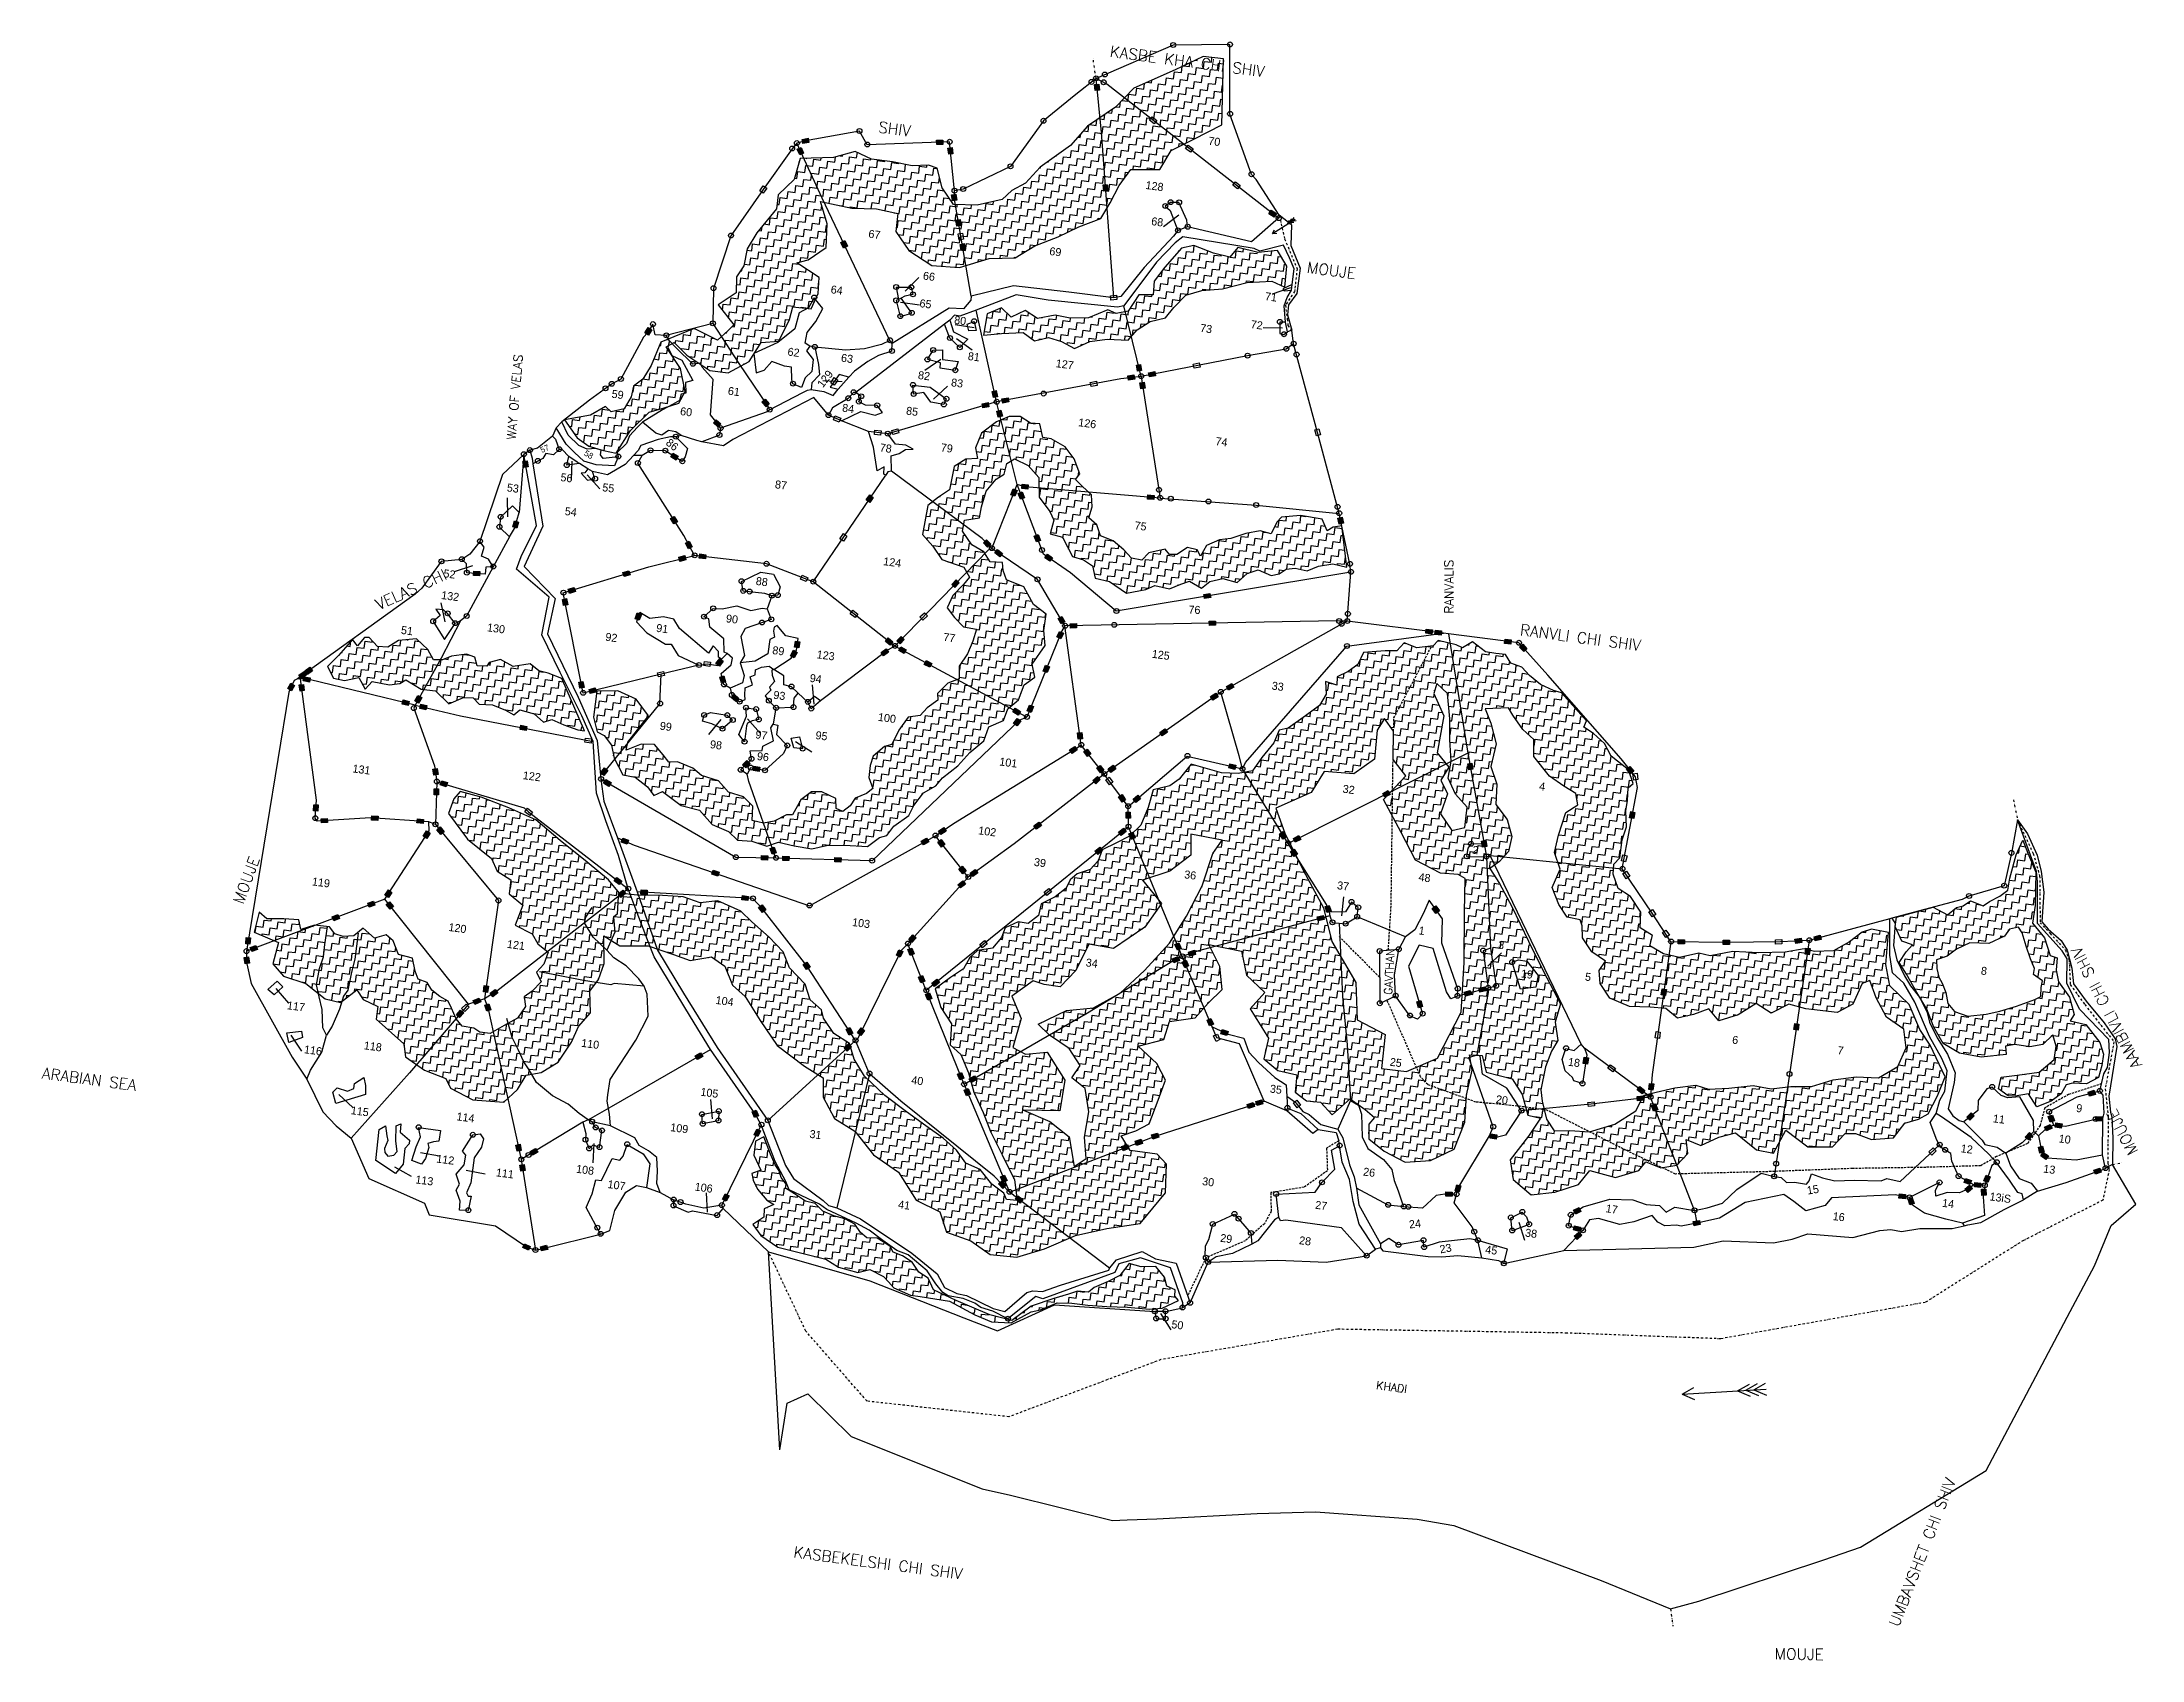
# Model space of a CAD drawing. Header units: metres. Extents: x 291537 to 296393, y 1982960 to 1986703.
import ezdxf

# ---------------------------------------------------------------- set-up
doc = ezdxf.new("R2010")
doc.units = ezdxf.units.M
for name, pattern in [('DASHDOT', [1, 0.5, -0.25, 0, -0.25]), ('DASHED', [0.75, 0.5, -0.25]), ('DIVIDE', [1.25, 0.5, -0.25, 0, -0.25, 0, -0.25])]:
    doc.linetypes.add(name, pattern=pattern)
for name, color, linetype in [('LINE_FOOTPATH', 1, 'DASHED'), ('LINE_WATER', 4, 'Continuous'), ('OFF', 1, 'Continuous'), ('POLY_HATCH', 12, 'Continuous'), ('POLY_PARCEL', 6, 'Continuous'), ('POLY_ROAD', 30, 'Continuous'), ('POLY_WATER', 4, 'Continuous'), ('SYM_STONE', 1, 'Continuous'), ('TEXT_MAPIN', 7, 'Continuous'), ('TEXT_MAPOUT', 7, 'Continuous'), ('TEXT_PARCEL', 7, 'Continuous'), ('V_BOUND_LINE', 7, 'Continuous'), ('V_BOUND_STREAM_LINE', 7, 'DASHDOT'), ('V_DIVIDE_LINE', 7, 'DIVIDE')]:
    doc.layers.add(name, color=color, linetype=linetype)
doc.styles.get("Standard").update_dxf_attribs({"font": 'simplex.shx'})
doc.styles.add('TEXT_MAP', font='')
doc.styles.get('TEXT_MAP').set_extended_font_data('Kruti Dev 050')
doc.dimstyles.get("Standard").update_dxf_attribs({"dimtxt": 0.18, "dimasz": 0.18, "dimexe": 0.18, "dimexo": 0.0625, "dimgap": 0.09, "dimtad": 0, "dimtih": 1, "dimtoh": 1, "dimdec": 4, "dimzin": 0, "dimdsep": 46, "dimtxsty": 'Standard', "dimcen": 0.09, "dimadec": 0, "dimazin": 0, "dimtfac": 1, "dimtdec": 4, "dimtofl": 0, "dimtmove": 0, "dimatfit": 3, "dimfxl": 1, "dimtolj": 1, "dimtzin": 0, "dimarcsym": 0})

msp = doc.modelspace()

# ---------------------------------------------------------------- texts
at = {"layer": 'TEXT_MAPIN'}
for s, rotation, p in [('GAVTHAN', 86.9251, (294659.1, 1984498.5)), ('KHADI', 352.4629, (294621.6, 1983586.9))]:
    msp.add_text(s, height=18.52, rotation=rotation, dxfattribs=at).set_placement(p)
at = {"layer": 'TEXT_MAPOUT'}
for s, height, rotation, p in [('KASBE KHA CHI SHIV', 25.723, 352.4629, (294005.4, 1986668.8)), ('SHIV', 25.72, 352.4629, (293470.1, 1986493.8)), ('MOUJE', 25.72, 352.4629, (294461.1, 1986169.3)), ('WAY OF VELAS', 20.579, 85.0673, (292632.3, 1985782.4)), ('RANVALIS', 20.58, 90.2493, (294801.1, 1985380.2)), ('VELAS CHI', 25.72, 24.4533, (292316.2, 1985388.5)), ('RANVLI CHI SHIV', 25.723, 352.4629, (294954, 1985330.9)), ('MOUJE', 25.72, 69.9256, (292002.5, 1984706.4)), ('AAMBIVLI CHI SHIV', 25.723, 117.3062, (296393.6, 1984336.3)), ('ARABIAN SEA', 25.723, 352.4629, (291536.4, 1984305.4)), ('MOUJE', 25.72, 117.3062, (296385, 1984136.3)), ('UMBAVSHET CHI SHIV', 25.723, 68.7467, (295830.5, 1983035)), ('KASBEKELSHI CHI SHIV', 25.723, 352.4629, (293274, 1983197.9)), ('MOUJE', 25.72, 359.1039, (295543.4, 1982961.8))]:
    msp.add_text(s, height=height, rotation=rotation, dxfattribs=at).set_placement(p)
at = {"layer": 'TEXT_PARCEL', "style": 'TEXT_MAP'}
for s, height, rotation, p in [('70', 18.52, 352.4629, (294233.4, 1986465.5)), ('128', 18.52, 352.4629, (294088.3, 1986363.1)), ('67', 18.52, 352.4629, (293447.5, 1986250.5)), ('68', 18.52, 352.4629, (294101.4, 1986279.5)), ('69', 18.52, 352.4629, (293865.8, 1986210.3)), ('66', 18.52, 352.4629, (293573.6, 1986153.5)), ('64', 18.52, 352.4629, (293360.3, 1986121.8)), ('71', 18.52, 352.4629, (294364.3, 1986105.8)), ('65', 18.52, 352.4629, (293565.6, 1986089.8)), ('80', 18.52, 352.4629, (293645.7, 1986051.2)), ('73', 18.52, 352.4629, (294214.4, 1986032.5)), ('72', 18.52, 352.4629, (294331.3, 1986041.1)), ('62', 18.52, 352.4629, (293260.5, 1985977.8)), ('63', 18.52, 352.4629, (293384.1, 1985963.6)), ('81', 18.52, 352.4629, (293677.3, 1985967.5)), ('129', 18.52, 52.3054, (293342.9, 1985901.7)), ('82', 18.52, 352.4629, (293562.1, 1985923.6)), ('83', 18.52, 352.4629, (293638.6, 1985906.7)), ('127', 18.52, 352.4629, (293880.7, 1985950.8)), ('59', 18.52, 352.4629, (292853.7, 1985880.2)), ('61', 18.52, 352.4629, (293122.5, 1985887.1)), ('60', 18.52, 352.4629, (293012.1, 1985840.1)), ('84', 18.52, 352.4629, (293386.7, 1985848)), ('85', 18.52, 352.4629, (293534.6, 1985841.2)), ('126', 18.52, 352.4629, (293932.8, 1985814.3)), ('86', 18.52, 321.7616, (292978.2, 1985772.6)), ('74', 18.52, 352.4629, (294249.9, 1985770.7)), ('57', 13.57, 24.5624, (292693.4, 1985751.9)), ('58', 13.8, 328.9253, (292789.4, 1985747.8)), ('78', 18.52, 352.4629, (293473.6, 1985756)), ('79', 18.52, 352.4629, (293614.8, 1985756.2)), ('53', 18.52, 352.4629, (292611.5, 1985663.5)), ('56', 18.52, 352.4629, (292735.5, 1985687.4)), ('55', 18.52, 352.4629, (292832.2, 1985664)), ('87', 18.52, 352.4629, (293231.4, 1985670.9)), ('54', 18.52, 352.4629, (292745.4, 1985608.9)), ('75', 18.52, 352.4629, (294062.9, 1985575.8)), ('124', 18.52, 352.4629, (293481.8, 1985492.9)), ('52', 18.52, 352.4629, (292464.9, 1985464.9)), ('88', 18.52, 352.4629, (293187, 1985447.3)), ('132', 18.52, 352.4629, (292459.8, 1985414.6)), ('76', 18.52, 357.6537, (294188.1, 1985380.7)), ('51', 18.52, 352.4629, (292366.7, 1985333.9)), ('130', 18.52, 352.4629, (292565.7, 1985339.9)), ('91', 18.52, 352.4629, (292956.8, 1985338.7)), ('90', 18.52, 352.4629, (293118.1, 1985360.8)), ('92', 18.52, 352.4629, (292839.2, 1985318.1)), ('89', 18.52, 352.4629, (293225.3, 1985287.2)), ('123', 18.52, 352.4629, (293327.9, 1985277.5)), ('77', 18.52, 352.4629, (293620.6, 1985317.7)), ('125', 18.52, 352.4629, (294102.8, 1985278.7)), ('93', 18.52, 352.4629, (293227.6, 1985183.9)), ('94', 18.52, 352.4629, (293311.7, 1985222.9)), ('33', 18.52, 352.4629, (294380, 1985205.1)), ('100', 18.52, 352.4629, (293469.6, 1985132.7)), ('99', 18.52, 352.4629, (292965.1, 1985112.4)), ('97', 18.52, 352.4629, (293186.1, 1985092.4)), ('95', 18.52, 352.4629, (293325.1, 1985090.6)), ('98', 18.52, 352.4629, (293081.1, 1985069.6)), ('96', 18.52, 352.4629, (293189.7, 1985042.3)), ('131', 18.52, 352.4629, (292254.6, 1985013.5)), ('122', 18.52, 352.4629, (292648.5, 1984997.9)), ('101', 18.52, 352.4629, (293750.2, 1985029.6)), ('32', 18.52, 352.4629, (294544, 1984966.6)), ('4', 18.5, 352.4629, (294998.2, 1984972.6)), ('102', 18.52, 352.4629, (293701.5, 1984870.3)), ('39', 18.52, 352.4629, (293830.2, 1984797.3)), ('2', 18.5, 352.4629, (294843.9, 1984825.5)), ('119', 18.52, 352.4629, (292161, 1984752.2)), ('36', 18.52, 352.4629, (294177.6, 1984768.6)), ('37', 18.52, 352.4629, (294531.1, 1984743.4)), ('48', 18.52, 352.4629, (294719.4, 1984762.6)), ('120', 18.52, 352.4629, (292476.6, 1984646.7)), ('103', 18.52, 352.4629, (293409.8, 1984658.2)), ('121', 18.52, 352.4629, (292611.8, 1984607.6)), ('1', 18.5, 352.4629, (294719.7, 1984638.9)), ('3', 18.5, 352.4629, (294903.5, 1984605.7)), ('34', 18.52, 352.4629, (293950, 1984564.8)), ('8', 18.5, 352.4629, (296019.7, 1984545.9)), ('19', 18.52, 352.4629, (294956.2, 1984539.3)), ('5', 18.5, 352.4629, (295104.4, 1984532)), ('117', 18.52, 352.4629, (292103.2, 1984465.7)), ('104', 18.52, 352.4629, (293094.2, 1984477.9)), ('116', 18.52, 352.4629, (292142.6, 1984363.9)), ('118', 18.52, 352.4629, (292280.9, 1984373)), ('110', 18.52, 352.4629, (292783.5, 1984378.8)), ('6', 18.5, 352.4629, (295444.6, 1984386.2)), ('7', 18.5, 352.4629, (295688.1, 1984361.8)), ('25', 18.52, 352.4629, (294653, 1984335)), ('18', 18.52, 352.4629, (295065, 1984335)), ('105', 18.52, 352.4629, (293059.1, 1984265.7)), ('40', 18.52, 352.4629, (293546.6, 1984293)), ('35', 18.52, 352.4629, (294375.7, 1984272.9)), ('115', 18.52, 352.4629, (292250.7, 1984222.9)), ('114', 18.52, 352.4629, (292495.2, 1984208.7)), ('20', 18.52, 352.4629, (294898.3, 1984248.5)), ('9', 18.5, 352.4629, (296240, 1984228.2)), ('109', 18.52, 352.4629, (292989.4, 1984183.7)), ('31', 18.52, 352.4629, (293311.2, 1984168.3)), ('11', 18.52, 352.4629, (296047.5, 1984204.1)), ('10', 18.52, 352.4629, (296199.6, 1984157.6)), ('112', 18.52, 352.4629, (292448.5, 1984111.1)), ('12', 18.52, 352.4629, (295973.1, 1984134.8)), ('113', 18.52, 352.4629, (292400, 1984062.9)), ('111', 18.52, 352.4629, (292586.3, 1984079.2)), ('108', 18.52, 352.4629, (292771.6, 1984087.5)), ('30', 18.52, 352.4629, (294219.1, 1984058.9)), ('26', 18.52, 352.4629, (294591.4, 1984081)), ('13', 18.52, 352.4629, (296164, 1984087.9)), ('107', 18.52, 352.4629, (292844.4, 1984052)), ('106', 18.52, 352.4629, (293045.9, 1984046.2)), ('15', 18.52, 9.3793, (295619.9, 1984036.7)), ('13iS', 18.52, 352.4629, (296039.8, 1984023.5)), ('41', 18.52, 352.4629, (293516.2, 1984005.2)), ('27', 18.52, 352.4629, (294480.4, 1984004.2)), ('17', 18.52, 351.0667, (295152.1, 1983996.2)), ('16', 18.52, 353.3717, (295677.3, 1983977.9)), ('14', 18.52, 352.4629, (295930, 1984008.7)), ('29', 18.52, 352.4629, (294260.8, 1983927.8)), ('28', 18.52, 352.4629, (294443.2, 1983922.3)), ('24', 18.52, 6.1899, (294699.3, 1983958.2)), ('38', 18.52, 352.4629, (294965.8, 1983939.8)), ('23', 18.52, 10.1015, (294770.9, 1983900.6)), ('45', 18.52, 352.4629, (294873.8, 1983901)), ('50', 18.52, 352.4629, (294148, 1983728))]:
    msp.add_text(s, height=height, rotation=rotation, dxfattribs=at).set_placement(p)

# ---------------------------------------------------------------- hatches: boundary and pattern name
for points in [[(293972.5, 1986590.3), (293982.3, 1986591.3), (293980.9, 1986605.6), (293971, 1986604.6)], [(293289.6, 1986441.8), (293298.6, 1986446), (293292.6, 1986459), (293283.6, 1986454.8)], [(293310.9, 1986470.2), (293309.2, 1986480), (293295.1, 1986477.5), (293296.8, 1986467.7)], [(293620.5, 1986465.9), (293620.4, 1986475.8), (293606.1, 1986475.7), (293606.2, 1986465.8)], [(293633.9, 1986443.2), (293643.7, 1986444.4), (293642, 1986458.6), (293632.1, 1986457.4)], [(293992.3, 1986357.8), (294002.2, 1986358.5), (294001.1, 1986372.8), (293991.3, 1986372.1)], [(293642.9, 1986335.3), (293652.7, 1986337), (293650.3, 1986351.1), (293640.5, 1986349.5)], [(294386.6, 1986297.7), (294391.8, 1986306.1), (294379.7, 1986313.7), (294374.4, 1986305.2)], [(293653, 1986276.5), (293662.7, 1986278.2), (293660.3, 1986292.3), (293650.6, 1986290.6)], [(293391, 1986226.1), (293400, 1986230.3), (293393.8, 1986243.3), (293384.9, 1986239)], [(293662.5, 1986220.6), (293672.3, 1986222.2), (293669.9, 1986236.4), (293660.1, 1986234.7)], [(292931.5, 1986030.3), (292939.8, 1986025), (292947.5, 1986037.1), (292939.2, 1986042.4)], [(294064, 1985923), (294062.3, 1985932.7), (294048.2, 1985930.3), (294049.9, 1985920.5)], [(294070.2, 1985941.3), (294080, 1985943), (294077.5, 1985957.1), (294067.8, 1985955.4)], [(294112.1, 1985930.8), (294110.2, 1985940.6), (294096.1, 1985937.8), (294098, 1985928.1)], [(293211.7, 1985859), (293219.1, 1985865.7), (293209.5, 1985876.3), (293202.1, 1985869.7)], [(293743.9, 1985896.4), (293734.3, 1985894.3), (293737.4, 1985880.3), (293747, 1985882.4)], [(293772.9, 1985870.3), (293771.1, 1985880.1), (293757, 1985877.4), (293758.8, 1985867.7)], [(294078.3, 1985900.3), (294088, 1985901.9), (294085.8, 1985916), (294076, 1985914.5)], [(293100.4, 1985812.3), (293107.1, 1985819.6), (293096.5, 1985829.2), (293089.8, 1985821.9)], [(293727.1, 1985859.2), (293725.1, 1985868.9), (293711.1, 1985865.9), (293713.1, 1985856.3)], [(293748.4, 1985835), (293758, 1985837.4), (293754.5, 1985851.2), (293744.9, 1985848.8)], [(292651.7, 1985718.4), (292661.5, 1985719.8), (292659.4, 1985734), (292649.6, 1985732.5)], [(293003.9, 1985735.9), (293008.8, 1985744.5), (292996.3, 1985751.5), (292991.4, 1985742.9)], [(293817.1, 1985668.7), (293817.9, 1985678.6), (293803.6, 1985679.8), (293802.8, 1985669.9)], [(293459.5, 1985649.5), (293451.3, 1985655.2), (293443.2, 1985643.5), (293451.3, 1985637.8)], [(293777.5, 1985655.7), (293786.7, 1985652.1), (293792, 1985665.4), (293782.8, 1985669)], [(293799.9, 1985645.2), (293809.2, 1985648.7), (293804.1, 1985662.1), (293794.9, 1985658.6)], [(294107.9, 1985644.2), (294108.7, 1985654.1), (294094.4, 1985655.2), (294093.6, 1985645.3)], [(292626.2, 1985581.1), (292635.7, 1985578.6), (292639.3, 1985592.4), (292629.8, 1985594.9)], [(292998.2, 1985588.1), (293006.8, 1985593.1), (292999.4, 1985605.5), (292990.9, 1985600.4)], [(294537, 1985587.5), (294546.7, 1985589.6), (294543.6, 1985603.6), (294533.9, 1985601.4)], [(293032.2, 1985530.8), (293040.9, 1985535.4), (293034.2, 1985548.1), (293025.5, 1985543.4)], [(293724, 1985534.2), (293731.3, 1985540.9), (293721.6, 1985551.5), (293714.3, 1985544.7)], [(293836.9, 1985546.5), (293846.2, 1985550), (293841.1, 1985563.4), (293831.9, 1985559.9)], [(293026.4, 1985505.1), (293023.9, 1985514.7), (293010.1, 1985511), (293012.6, 1985501.5)], [(293071.5, 1985507.1), (293072.6, 1985516.9), (293058.4, 1985518.6), (293057.2, 1985508.8)], [(293752, 1985512.2), (293758.2, 1985519.9), (293747, 1985528.9), (293740.8, 1985521.2)], [(293867.9, 1985501.6), (293873.7, 1985509.7), (293862.1, 1985518), (293856.3, 1985510)], [(292549.3, 1985467.8), (292549.9, 1985477.7), (292535.6, 1985478.6), (292535, 1985468.7)], [(292770.8, 1985431.7), (292767.9, 1985441.2), (292754.2, 1985437), (292757.1, 1985427.5)], [(292897.1, 1985470.3), (292894.2, 1985479.8), (292880.5, 1985475.6), (292883.4, 1985466.2)], [(293658.2, 1985451.6), (293651.1, 1985458.5), (293641.1, 1985448.2), (293648.2, 1985441.3)], [(292743.5, 1985399.2), (292753.3, 1985401.1), (292750.5, 1985415.2), (292740.8, 1985413.3)], [(294239.7, 1985417.5), (294238.1, 1985427.3), (294223.9, 1985424.9), (294225.6, 1985415.2)], [(292909.2, 1985368.6), (292918.5, 1985365.2), (292923.4, 1985378.7), (292914, 1985382.1)], [(293899.3, 1985335), (293890.4, 1985339.5), (293884, 1985326.7), (293892.9, 1985322.2)], [(293895.5, 1985374.1), (293886.9, 1985369.1), (293894.2, 1985356.8), (293902.8, 1985361.8)], [(293929.6, 1985347.6), (293929.4, 1985357.5), (293915.1, 1985357.2), (293915.2, 1985347.3)], [(294250.9, 1985353.6), (294250.7, 1985363.5), (294236.4, 1985363.3), (294236.6, 1985353.4)], [(294751.2, 1985333.4), (294752.4, 1985343.2), (294738.2, 1985345), (294737, 1985335.2)], [(294772.3, 1985330.7), (294773.5, 1985340.5), (294759.3, 1985342.3), (294758, 1985332.5)], [(293283.9, 1985291), (293275.2, 1985295.7), (293268.3, 1985283.2), (293277, 1985278.4)], [(293277.7, 1985302.9), (293287.5, 1985301.3), (293289.7, 1985315.5), (293279.9, 1985317)], [(293495.1, 1985291.1), (293489.4, 1985299.2), (293477.7, 1985290.9), (293483.4, 1985282.8)], [(293498.8, 1985307.5), (293504.9, 1985315.3), (293493.7, 1985324.2), (293487.5, 1985316.4)], [(293531.3, 1985320.9), (293524.2, 1985327.8), (293514.3, 1985317.5), (293521.4, 1985310.6)], [(293531.2, 1985288.1), (293535.9, 1985296.8), (293523.3, 1985303.6), (293518.6, 1985294.9)], [(294933.5, 1985310.3), (294934.5, 1985320.1), (294920.3, 1985321.6), (294919.3, 1985311.8)], [(294963.7, 1985292.6), (294971, 1985299.2), (294961.5, 1985309.9), (294954.1, 1985303.3)], [(292149.2, 1985238.7), (292143.4, 1985246.8), (292131.7, 1985238.4), (292137.5, 1985230.4)], [(292162.8, 1985248.5), (292157, 1985256.5), (292145.4, 1985248.2), (292151.2, 1985240.1)], [(293112.4, 1985270.8), (293104.6, 1985276.8), (293095.8, 1985265.5), (293103.7, 1985259.4)], [(293590, 1985256.4), (293594.7, 1985265.2), (293582.1, 1985272), (293577.4, 1985263.2)], [(293867.2, 1985257.3), (293858, 1985261.1), (293852.6, 1985247.8), (293861.8, 1985244.1)], [(292121.4, 1985214.5), (292112.8, 1985219.5), (292105.6, 1985207.1), (292114.1, 1985202.1)], [(292134.1, 1985201.3), (292144, 1985202.6), (292142.1, 1985216.8), (292132.3, 1985215.5)], [(292155.7, 1985222), (292157.7, 1985231.7), (292143.7, 1985234.6), (292141.7, 1985224.9)], [(292788.1, 1985223.8), (292778.4, 1985221.9), (292781.2, 1985207.9), (292790.9, 1985209.8)], [(292819, 1985199.1), (292816.6, 1985208.8), (292802.7, 1985205.4), (292805, 1985195.8)], [(293108.5, 1985220.2), (293118, 1985223.1), (293113.9, 1985236.8), (293104.4, 1985233.9)], [(293141.9, 1985177.1), (293148.5, 1985184.5), (293137.8, 1985194), (293131.2, 1985186.6)], [(294256.7, 1985188), (294251.7, 1985196.5), (294239.4, 1985189.2), (294244.4, 1985180.7)], [(294293.5, 1985210.6), (294288.6, 1985219.3), (294276.1, 1985212.2), (294281, 1985203.6)], [(292383.9, 1985168), (292386.2, 1985177.6), (292372.3, 1985181), (292370, 1985171.3)], [(292399.7, 1985178.6), (292408.4, 1985173.7), (292415.4, 1985186.2), (292406.8, 1985191)], [(292425.2, 1985158.2), (292427.5, 1985167.8), (292413.6, 1985171.1), (292411.3, 1985161.4)], [(293794.8, 1985145.8), (293799.9, 1985154.3), (293787.6, 1985161.6), (293782.5, 1985153.1)], [(293829.9, 1985165.4), (293820.7, 1985169.2), (293815.3, 1985155.9), (293824.5, 1985152.2)], [(292657, 1985110), (292658.7, 1985119.8), (292644.6, 1985122.2), (292642.9, 1985112.4)], [(293800.4, 1985132.3), (293792.4, 1985138.1), (293784, 1985126.5), (293792.1, 1985120.7)], [(293933.2, 1985090.4), (293943.1, 1985091.2), (293941.8, 1985105.5), (293932, 1985104.6)], [(294122.1, 1985105.8), (294127.8, 1985097.7), (294139.5, 1985106), (294133.8, 1985114.1)], [(293931, 1985065.2), (293925.5, 1985073.4), (293913.6, 1985065.4), (293919.2, 1985057.2)], [(293955, 1985050.1), (293962.7, 1985056.2), (293953.9, 1985067.4), (293946.1, 1985061.3)], [(292443.4, 1985006.7), (292453.2, 1985008.3), (292450.9, 1985022.4), (292441.1, 1985020.8)], [(292845.7, 1985017.4), (292838, 1985023.7), (292829, 1985012.5), (292836.7, 1985006.3)], [(293157.5, 1985030.5), (293164.6, 1985023.7), (293174.6, 1985034), (293167.4, 1985040.8)], [(293195.6, 1985015.3), (293197.2, 1985025.1), (293183.1, 1985027.4), (293181.5, 1985017.6)], [(293984.4, 1984996.5), (293977.8, 1985003.8), (293967.2, 1984994.2), (293973.8, 1984986.9)], [(293984.8, 1985012.1), (293992.7, 1985018.1), (293984, 1985029.5), (293976.1, 1985023.5)], [(294002.6, 1985021.3), (294008.5, 1985013.3), (294020, 1985021.9), (294014.1, 1985029.8)], [(294295.5, 1985020.2), (294297.8, 1985029.8), (294283.8, 1985033.1), (294281.5, 1985023.5)], [(294836.4, 1985018.9), (294846.2, 1985020.6), (294843.6, 1985034.7), (294833.9, 1985033)], [(295210.7, 1985009.6), (295218.2, 1985016), (295209, 1985027), (295201.4, 1985020.6)], [(292444.5, 1984961.1), (292454.4, 1984961.1), (292454.4, 1984975.5), (292444.5, 1984975.5)], [(292471.8, 1984980.1), (292474.7, 1984989.6), (292460.9, 1984993.7), (292458.1, 1984984.2)], [(292848.4, 1984981), (292853.4, 1984989.6), (292841, 1984996.8), (292836, 1984988.2)], [(294034.9, 1984944.5), (294043.1, 1984950), (294035.2, 1984961.9), (294026.9, 1984956.4)], [(294060.3, 1984951.5), (294066.4, 1984943.7), (294077.7, 1984952.4), (294071.6, 1984960.3)], [(294654.9, 1984962.2), (294650.4, 1984971.1), (294637.6, 1984964.6), (294642.1, 1984955.8)], [(292165.3, 1984924.2), (292175.2, 1984923.6), (292176.1, 1984937.9), (292166.2, 1984938.5)], [(292197.8, 1984897.1), (292197.2, 1984907), (292182.9, 1984906.2), (292183.5, 1984896.3)], [(292314, 1984901.9), (292314.7, 1984911.8), (292300.4, 1984912.7), (292299.7, 1984902.9)], [(292418.8, 1984894.8), (292419.8, 1984904.6), (292405.6, 1984906.1), (292404.5, 1984896.3)], [(294053.9, 1984921.6), (294044, 1984921.6), (294044.1, 1984907.2), (294054, 1984907.3)], [(295208.4, 1984908.5), (295218.1, 1984906.7), (295220.6, 1984920.8), (295210.9, 1984922.6)], [(292434.8, 1984872.9), (292426.3, 1984878), (292418.9, 1984865.7), (292427.4, 1984860.6)], [(292459.5, 1984869.7), (292467.2, 1984876), (292458, 1984887.1), (292450.4, 1984880.8)], [(292890.2, 1984847.2), (292893.7, 1984856.5), (292880.3, 1984861.5), (292876.8, 1984852.2)], [(293588, 1984853), (293582.7, 1984861.5), (293570.6, 1984853.9), (293575.8, 1984845.5)], [(293617.5, 1984840.7), (293625.3, 1984846.8), (293616.5, 1984858.1), (293608.7, 1984852)], [(293627.7, 1984877.2), (293622.4, 1984885.5), (293610.3, 1984877.7), (293615.7, 1984869.4)], [(293848.2, 1984890.4), (293842.1, 1984898.2), (293830.8, 1984889.5), (293836.9, 1984881.6)], [(294044.2, 1984876.5), (294038.1, 1984884.2), (294026.9, 1984875.4), (294033, 1984867.6)], [(294056, 1984858.3), (294065.2, 1984862.1), (294059.7, 1984875.3), (294050.5, 1984871.5)], [(294406.7, 1984859.2), (294415.1, 1984864.4), (294407.5, 1984876.5), (294399.1, 1984871.3)], [(294448.1, 1984858.2), (294443.7, 1984867.1), (294430.9, 1984860.6), (294435.4, 1984851.8)], [(294875.6, 1984856.3), (294865.8, 1984854.6), (294868.3, 1984840.5), (294878.1, 1984842.2)], [(293215.3, 1984810.4), (293215.6, 1984820.3), (293201.2, 1984820.7), (293201, 1984810.8)], [(293226, 1984823.8), (293235.3, 1984827.1), (293230.7, 1984840.6), (293221.3, 1984837.4)], [(293264.5, 1984809.2), (293264.8, 1984819.1), (293250.5, 1984819.5), (293250.2, 1984809.6)], [(293384.6, 1984805.4), (293385.3, 1984815.3), (293371, 1984816.3), (293370.4, 1984806.4)], [(293972.2, 1984831.1), (293978.4, 1984823.4), (293989.5, 1984832.4), (293983.3, 1984840.1)], [(294432, 1984818.5), (294440.4, 1984823.8), (294432.8, 1984835.9), (294424.4, 1984830.6)], [(292866.7, 1984770.5), (292860.7, 1984762.6), (292872, 1984753.9), (292878.1, 1984761.7)], [(293099.9, 1984773), (293103.1, 1984782.4), (293089.6, 1984787), (293086.3, 1984777.7)], [(293672.5, 1984754.9), (293666.3, 1984762.6), (293655.1, 1984753.5), (293661.4, 1984745.9)], [(293666.7, 1984778.9), (293674.2, 1984785.3), (293665, 1984796.2), (293657.4, 1984789.8)], [(293701.2, 1984780.9), (293695.3, 1984788.9), (293683.8, 1984780.5), (293689.6, 1984772.5)], [(292307.4, 1984706), (292304, 1984715.4), (292290.6, 1984710.5), (292293.9, 1984701.2)], [(292330.2, 1984729.6), (292338.4, 1984724), (292346.5, 1984735.8), (292338.3, 1984741.4)], [(292342.3, 1984696.8), (292350.1, 1984703), (292341.1, 1984714.2), (292333.4, 1984708)], [(292869.5, 1984731.9), (292875.6, 1984724.1), (292886.9, 1984732.9), (292880.8, 1984740.7)], [(292936.4, 1984731.1), (292937, 1984741), (292922.7, 1984741.8), (292922.1, 1984731.9)], [(293169.5, 1984716.6), (293171, 1984726.4), (293156.8, 1984728.6), (293155.3, 1984718.8)], [(292225.3, 1984675.2), (292221.8, 1984684.5), (292208.4, 1984679.4), (292211.9, 1984670.2)], [(293203.3, 1984689.5), (293211.1, 1984695.5), (293202.4, 1984706.8), (293194.5, 1984700.8)], [(294501.9, 1984672.8), (294499.8, 1984682.4), (294485.8, 1984679.3), (294487.9, 1984669.7)], [(294508.5, 1984689.2), (294518, 1984692), (294513.9, 1984705.7), (294504.4, 1984702.9)], [(294760.6, 1984687.1), (294768.6, 1984693), (294760.1, 1984704.5), (294752.1, 1984698.7)], [(292008.5, 1984617.1), (292018.3, 1984616.1), (292019.6, 1984630.4), (292009.8, 1984631.3)], [(292035.7, 1984603.8), (292032.3, 1984613), (292018.9, 1984608), (292022.3, 1984598.7)], [(293558.6, 1984630.7), (293551.3, 1984637.4), (293541.7, 1984626.8), (293549, 1984620.1)], [(294162.6, 1984602), (294171.7, 1984605.8), (294166.1, 1984619), (294157, 1984615.1)], [(295335, 1984616.4), (295335.2, 1984626.3), (295320.9, 1984626.5), (295320.7, 1984616.5)], [(295424.9, 1984625.1), (295424.7, 1984615.2), (295439, 1984615), (295439.2, 1984624.9)], [(295606.4, 1984619.8), (295604.7, 1984629.6), (295590.6, 1984627.2), (295592.3, 1984617.4)], [(295651.3, 1984627), (295648.7, 1984636.6), (295634.9, 1984632.9), (295637.4, 1984623.3)], [(292007.2, 1984570.6), (292016.9, 1984572.3), (292014.6, 1984586.4), (292004.8, 1984584.8)], [(293305.3, 1984557), (293313.6, 1984562.4), (293305.8, 1984574.4), (293297.5, 1984569)], [(293528, 1984599.1), (293519, 1984603.2), (293513, 1984590.2), (293522, 1984586.1)], [(293544.8, 1984590.1), (293554, 1984593.7), (293548.8, 1984607), (293539.5, 1984603.4)], [(294167.9, 1984577.9), (294164.4, 1984587.2), (294151, 1984582.2), (294154.4, 1984572.9)], [(294179.6, 1984561.6), (294188.7, 1984565.5), (294183.1, 1984578.6), (294174, 1984574.7)], [(294204.8, 1984592.3), (294202, 1984601.8), (294188.2, 1984597.7), (294191, 1984588.2)], [(295613.9, 1984592.9), (295623.7, 1984591.5), (295625.8, 1984605.7), (295616, 1984607.1)], [(292569.9, 1984518.7), (292560.1, 1984520.1), (292558.1, 1984505.9), (292567.9, 1984504.5)], [(293569.6, 1984526.6), (293578.8, 1984530.3), (293573.5, 1984543.6), (293564.3, 1984539.9)], [(293595.1, 1984525.6), (293601.4, 1984517.9), (293612.5, 1984527), (293606.2, 1984534.7)], [(294876, 1984507.7), (294873.9, 1984517.4), (294859.9, 1984514.4), (294862, 1984504.7)], [(292551.8, 1984482.2), (292548, 1984491.3), (292534.8, 1984485.9), (292538.6, 1984476.7)], [(292570.9, 1984477.9), (292561.6, 1984474.7), (292566.3, 1984461.2), (292575.6, 1984464.4)], [(292591.1, 1984503.1), (292585.1, 1984511), (292573.7, 1984502.3), (292579.8, 1984494.4)], [(293585.5, 1984486.6), (293594.7, 1984490.3), (293589.3, 1984503.6), (293580.1, 1984499.8)], [(294725.6, 1984485.4), (294716.1, 1984482.6), (294720.2, 1984468.9), (294729.7, 1984471.7)], [(294842.5, 1984499.4), (294839.8, 1984508.9), (294826, 1984505), (294828.7, 1984495.5)], [(295293.3, 1984511), (295283.5, 1984512.5), (295281.4, 1984498.4), (295291.2, 1984496.9)], [(292495.7, 1984452.5), (292503.2, 1984446.1), (292512.6, 1984456.9), (292505.1, 1984463.4)], [(293403.5, 1984405.7), (293412.2, 1984410.4), (293405.3, 1984423), (293396.6, 1984418.2)], [(293422.8, 1984411.2), (293430.4, 1984404.9), (293439.5, 1984415.9), (293431.9, 1984422.2)], [(294240.3, 1984444.4), (294231.2, 1984440.5), (294236.8, 1984427.4), (294245.9, 1984431.3)], [(294277, 1984404.8), (294279.8, 1984414.3), (294266, 1984418.3), (294263.3, 1984408.8)], [(295599.9, 1984431), (295590.1, 1984432.5), (295588, 1984418.3), (295597.8, 1984416.9)], [(293409.4, 1984378.3), (293402.6, 1984385.5), (293392.2, 1984375.7), (293399, 1984368.5)], [(293065.2, 1984356), (293060.1, 1984364.6), (293047.8, 1984357.3), (293052.8, 1984348.8)], [(295101.3, 1984340.1), (295111.1, 1984338.6), (295113.3, 1984352.8), (295103.5, 1984354.3)], [(293659.9, 1984302.1), (293669, 1984305.9), (293663.5, 1984319.1), (293654.4, 1984315.3)], [(293675.1, 1984265.3), (293684.2, 1984269.1), (293678.6, 1984282.3), (293669.5, 1984278.5)], [(293698.8, 1984302.7), (293693.8, 1984311.3), (293681.4, 1984304.1), (293686.4, 1984295.6)], [(295237, 1984270), (295243.3, 1984277.7), (295232.2, 1984286.8), (295225.9, 1984279.1)], [(295252.6, 1984279.8), (295262.4, 1984278.6), (295264.1, 1984292.9), (295254.3, 1984294)], [(296285.3, 1984268.6), (296282.3, 1984278), (296268.6, 1984273.6), (296271.7, 1984264.1)], [(293185.3, 1984214.9), (293194.3, 1984219), (293188.4, 1984232), (293179.4, 1984227.9)], [(294340.8, 1984240.4), (294337.7, 1984249.8), (294324.1, 1984245.4), (294327.2, 1984236)], [(294360.6, 1984246.4), (294358, 1984256), (294344.2, 1984252.1), (294346.8, 1984242.6)], [(295241.1, 1984254.9), (295240.1, 1984264.8), (295225.9, 1984263.5), (295226.8, 1984253.6)], [(295263.9, 1984229.6), (295273.2, 1984233.1), (295268, 1984246.5), (295258.8, 1984242.9)], [(296005, 1984219.2), (295997.9, 1984226.1), (295987.9, 1984215.9), (295994.9, 1984209)], [(293199.1, 1984183.9), (293190.2, 1984188.2), (293184.1, 1984175.2), (293193, 1984171)], [(294119.7, 1984169.5), (294116.7, 1984179), (294103, 1984174.6), (294106, 1984165.2)], [(294899.8, 1984165), (294901.2, 1984174.8), (294887.1, 1984177), (294885.6, 1984167.2)], [(296140, 1984173.7), (296132.6, 1984180.3), (296123.1, 1984169.6), (296130.5, 1984163)], [(296185.1, 1984190.2), (296180.7, 1984199), (296167.9, 1984192.7), (296172.3, 1984183.8)], [(296181, 1984204), (296190.4, 1984207.2), (296185.8, 1984220.7), (296176.4, 1984217.6)], [(296206.5, 1984190.3), (296208.1, 1984200.1), (296194, 1984202.5), (296192.3, 1984192.7)], [(296301.2, 1984207.3), (296300.6, 1984217.2), (296286.3, 1984216.4), (296286.9, 1984206.5)], [(292635.9, 1984137.1), (292645.6, 1984138.9), (292643.1, 1984153), (292633.4, 1984151.2)], [(292683.8, 1984135.2), (292678.6, 1984143.6), (292666.4, 1984136.2), (292671.5, 1984127.7)], [(294050.7, 1984143.5), (294047.2, 1984152.7), (294033.8, 1984147.6), (294037.4, 1984138.3)], [(294082, 1984155.2), (294078.8, 1984164.6), (294065.3, 1984159.9), (294068.5, 1984150.6)], [(296163, 1984149), (296153.4, 1984146.4), (296157.1, 1984132.6), (296166.7, 1984135.1)], [(296170.8, 1984118), (296176.5, 1984126.2), (296164.8, 1984134.4), (296159.1, 1984126.3)], [(292644.7, 1984090.5), (292654.5, 1984092.1), (292652.3, 1984106.2), (292642.5, 1984104.7)], [(293759.9, 1984064.9), (293768.9, 1984069.1), (293762.9, 1984082), (293753.9, 1984077.9)], [(296027.7, 1984068.4), (296036.8, 1984064.6), (296042.2, 1984077.9), (296033, 1984081.6)], [(296298.7, 1984088.5), (296295.6, 1984097.9), (296282, 1984093.4), (296285.2, 1984084)], [(293110.6, 1984026.2), (293119.4, 1984021.5), (293126.1, 1984034.1), (293117.4, 1984038.8)], [(293758.8, 1984051), (293766.2, 1984057.6), (293756.6, 1984068.3), (293749.2, 1984061.7)], [(293799.5, 1984017.2), (293805.5, 1984025.1), (293794.1, 1984033.8), (293788.1, 1984025.9)], [(294797.8, 1984032.7), (294797.8, 1984042.6), (294783.5, 1984042.7), (294783.4, 1984032.8)], [(294804.9, 1984045.3), (294814.5, 1984042.8), (294818.2, 1984056.6), (294808.6, 1984059.1)], [(295845.2, 1984027.1), (295846.4, 1984036.9), (295832.2, 1984038.6), (295831, 1984028.8)], [(295856.5, 1984012.8), (295865.9, 1984015.8), (295861.6, 1984029.5), (295852.2, 1984026.5)], [(295995.2, 1984060), (295998.7, 1984069.3), (295985.3, 1984074.3), (295981.8, 1984065)], [(296000.9, 1984050.6), (295994.5, 1984058.2), (295983.6, 1984048.9), (295990, 1984041.3)], [(296019.6, 1984053.1), (296020.7, 1984063), (296006.5, 1984064.5), (296005.4, 1984054.7)], [(296022.6, 1984034.9), (296032.5, 1984035.1), (296032.3, 1984049.4), (296022.3, 1984049.2)], [(295095.8, 1983997.8), (295091.6, 1984006.8), (295078.6, 1984000.6), (295082.9, 1983991.7)], [(295092.1, 1983951.5), (295094.5, 1983961.1), (295080.6, 1983964.6), (295078.2, 1983954.9)], [(295080.3, 1983940.2), (295087.1, 1983933), (295097.5, 1983942.9), (295090.7, 1983950)], [(295371.5, 1983967.2), (295369.6, 1983977), (295355.6, 1983974.2), (295357.5, 1983964.5)], [(292662, 1983907.9), (292666.3, 1983916.8), (292653.4, 1983923.1), (292649.1, 1983914.2)], [(292706.7, 1983909.9), (292704.3, 1983919.5), (292690.4, 1983916), (292692.8, 1983906.4)]]:
    msp.add_hatch(color=256).paths.add_polyline_path(points)

# ---------------------------------------------------------------- linework, layer by layer
for points in [[(293980.9, 1986605.6), (293982.3, 1986591.3), (293972.5, 1986590.3), (293971, 1986604.6)], [(294104.1, 1986529.8), (294115.4, 1986521), (294109.3, 1986513.2), (294098.1, 1986522)], [(293292.6, 1986459), (293298.6, 1986446), (293289.6, 1986441.8), (293283.6, 1986454.8)], [(293295.1, 1986477.5), (293309.2, 1986480), (293310.9, 1986470.2), (293296.8, 1986467.7)], [(293606.1, 1986475.7), (293620.4, 1986475.8), (293620.5, 1986465.9), (293606.2, 1986465.8)], [(293642, 1986458.6), (293643.7, 1986444.4), (293633.9, 1986443.2), (293632.1, 1986457.4)], [(294187.9, 1986464.4), (294199.2, 1986455.6), (294193.1, 1986447.8), (294181.8, 1986456.6)], [(293197, 1986358.5), (293205.2, 1986370.3), (293213.3, 1986364.5), (293205.1, 1986352.8)], [(294001.1, 1986372.8), (294002.2, 1986358.5), (293992.3, 1986357.8), (293991.3, 1986372.1)], [(294296.8, 1986379.4), (294308.1, 1986370.6), (294302, 1986362.8), (294290.7, 1986371.6)], [(293650.3, 1986351.1), (293652.7, 1986337), (293642.9, 1986335.3), (293640.5, 1986349.5)], [(294379.7, 1986313.7), (294391.8, 1986306.1), (294386.6, 1986297.7), (294374.4, 1986305.2)], [(293660.3, 1986292.3), (293662.7, 1986278.2), (293653, 1986276.5), (293650.6, 1986290.6)], [(293393.8, 1986243.3), (293400, 1986230.3), (293391, 1986226.1), (293384.9, 1986239)], [(293665.7, 1986260.5), (293668.1, 1986246.4), (293658.4, 1986244.7), (293656, 1986258.8)], [(293669.9, 1986236.4), (293672.3, 1986222.2), (293662.5, 1986220.6), (293660.1, 1986234.7)], [(294007.8, 1986115.4), (294022, 1986116.9), (294023, 1986107), (294008.8, 1986105.6)], [(292947.5, 1986037.1), (292939.8, 1986025), (292931.5, 1986030.3), (292939.2, 1986042.4)], [(293377.6, 1985920.9), (293369.5, 1985909.1), (293361.3, 1985914.7), (293369.4, 1985926.5)], [(294048.2, 1985930.3), (294062.3, 1985932.7), (294064, 1985923), (294049.9, 1985920.5)], [(294077.5, 1985957.1), (294080, 1985943), (294070.2, 1985941.3), (294067.8, 1985955.4)], [(294096.1, 1985937.8), (294110.2, 1985940.6), (294112.1, 1985930.8), (294098, 1985928.1)], [(294199.4, 1985957.8), (294213.4, 1985960.5), (294215.3, 1985950.7), (294201.2, 1985948)], [(293209.5, 1985876.3), (293219.1, 1985865.7), (293211.7, 1985859), (293202.1, 1985869.7)], [(293737.4, 1985880.3), (293734.3, 1985894.3), (293743.9, 1985896.4), (293747, 1985882.4)], [(293757, 1985877.4), (293771.1, 1985880.1), (293772.9, 1985870.3), (293758.8, 1985867.7)], [(293961.2, 1985915.5), (293975.3, 1985918.1), (293977.1, 1985908.4), (293963, 1985905.7)], [(294085.8, 1985916), (294088, 1985901.9), (294078.3, 1985900.3), (294076, 1985914.5)], [(293096.5, 1985829.2), (293107.1, 1985819.6), (293100.4, 1985812.3), (293089.8, 1985821.9)], [(293371, 1985838.3), (293384.2, 1985832.9), (293380.5, 1985823.7), (293367.2, 1985829.1)], [(293711.1, 1985865.9), (293725.1, 1985868.9), (293727.1, 1985859.2), (293713.1, 1985856.3)], [(293754.5, 1985851.2), (293758, 1985837.4), (293748.4, 1985835), (293744.9, 1985848.8)], [(293463.4, 1985804.6), (293477.6, 1985803.1), (293476.5, 1985793.3), (293462.3, 1985794.8)], [(293502.3, 1985804.1), (293516, 1985808.1), (293518.8, 1985798.6), (293505.1, 1985794.6)], [(294490, 1985808), (294493.6, 1985794.1), (294484.1, 1985791.6), (294480.4, 1985805.4)], [(292659.4, 1985734), (292661.5, 1985719.8), (292651.7, 1985718.4), (292649.6, 1985732.5)], [(292996.3, 1985751.5), (293008.8, 1985744.5), (293003.9, 1985735.9), (292991.4, 1985742.9)], [(293803.6, 1985679.8), (293817.9, 1985678.6), (293817.1, 1985668.7), (293802.8, 1985669.9)], [(293443.2, 1985643.5), (293451.3, 1985655.2), (293459.5, 1985649.5), (293451.3, 1985637.8)], [(293792, 1985665.4), (293786.7, 1985652.1), (293777.5, 1985655.7), (293782.8, 1985669)], [(293804.1, 1985662.1), (293809.2, 1985648.7), (293799.9, 1985645.2), (293794.9, 1985658.6)], [(294094.4, 1985655.2), (294108.7, 1985654.1), (294107.9, 1985644.2), (294093.6, 1985645.3)], [(292639.3, 1985592.4), (292635.7, 1985578.6), (292626.2, 1985581.1), (292629.8, 1985594.9)], [(292999.4, 1985605.5), (293006.8, 1985593.1), (292998.2, 1985588.1), (292990.9, 1985600.4)], [(294543.6, 1985603.6), (294546.7, 1985589.6), (294537, 1985587.5), (294533.9, 1985601.4)], [(293034.2, 1985548.1), (293040.9, 1985535.4), (293032.2, 1985530.8), (293025.5, 1985543.4)], [(293398.6, 1985560), (293390.5, 1985548.2), (293382.4, 1985553.8), (293390.5, 1985565.6)], [(293721.6, 1985551.5), (293731.3, 1985540.9), (293724, 1985534.2), (293714.3, 1985544.7)], [(293841.1, 1985563.4), (293846.2, 1985550), (293836.9, 1985546.5), (293831.9, 1985559.9)], [(293010.1, 1985511), (293023.9, 1985514.7), (293026.4, 1985505.1), (293012.6, 1985501.5)], [(293058.4, 1985518.6), (293072.6, 1985516.9), (293071.5, 1985507.1), (293057.2, 1985508.8)], [(293747, 1985528.9), (293758.2, 1985519.9), (293752, 1985512.2), (293740.8, 1985521.2)], [(293862.1, 1985518), (293873.7, 1985509.7), (293867.9, 1985501.6), (293856.3, 1985510)], [(292535.6, 1985478.6), (292549.9, 1985477.7), (292549.3, 1985467.8), (292535, 1985468.7)], [(292754.2, 1985437), (292767.9, 1985441.2), (292770.8, 1985431.7), (292757.1, 1985427.5)], [(292880.5, 1985475.6), (292894.2, 1985479.8), (292897.1, 1985470.3), (292883.4, 1985466.2)], [(293295.3, 1985469.3), (293308.4, 1985463.6), (293304.5, 1985454.5), (293291.4, 1985460.2)], [(293641.1, 1985448.2), (293651.1, 1985458.5), (293658.2, 1985451.6), (293648.2, 1985441.3)], [(292750.5, 1985415.2), (292753.3, 1985401.1), (292743.5, 1985399.2), (292740.8, 1985413.3)], [(293412.2, 1985388.2), (293423.5, 1985379.4), (293417.3, 1985371.6), (293406.1, 1985380.4)], [(294223.9, 1985424.9), (294238.1, 1985427.3), (294239.7, 1985417.5), (294225.6, 1985415.2)], [(292923.4, 1985378.7), (292918.5, 1985365.2), (292909.2, 1985368.6), (292914, 1985382.1)], [(293584.6, 1985375.1), (293574, 1985365.5), (293567.3, 1985372.9), (293578, 1985382.5)], [(293884, 1985326.7), (293890.4, 1985339.5), (293899.3, 1985335), (293892.9, 1985322.2)], [(293894.2, 1985356.8), (293886.9, 1985369.1), (293895.5, 1985374.1), (293902.8, 1985361.8)], [(293915.1, 1985357.2), (293929.4, 1985357.5), (293929.6, 1985347.6), (293915.2, 1985347.3)], [(294236.4, 1985363.3), (294250.7, 1985363.5), (294250.9, 1985353.6), (294236.6, 1985353.4)], [(294738.2, 1985345), (294752.4, 1985343.2), (294751.2, 1985333.4), (294737, 1985335.2)], [(294759.3, 1985342.3), (294773.5, 1985340.5), (294772.3, 1985330.7), (294758, 1985332.5)], [(293268.3, 1985283.2), (293275.2, 1985295.7), (293283.9, 1985291), (293277, 1985278.4)], [(293289.7, 1985315.5), (293287.5, 1985301.3), (293277.7, 1985302.9), (293279.9, 1985317)], [(293477.7, 1985290.9), (293489.4, 1985299.2), (293495.1, 1985291.1), (293483.4, 1985282.8)], [(293493.7, 1985324.2), (293504.9, 1985315.3), (293498.8, 1985307.5), (293487.5, 1985316.4)], [(293514.3, 1985317.5), (293524.2, 1985327.8), (293531.3, 1985320.9), (293521.4, 1985310.6)], [(293523.3, 1985303.6), (293535.9, 1985296.8), (293531.2, 1985288.1), (293518.6, 1985294.9)], [(294920.3, 1985321.6), (294934.5, 1985320.1), (294933.5, 1985310.3), (294919.3, 1985311.8)], [(294961.5, 1985309.9), (294971, 1985299.2), (294963.7, 1985292.6), (294954.1, 1985303.3)], [(292131.7, 1985238.4), (292143.4, 1985246.8), (292149.2, 1985238.7), (292137.5, 1985230.4)], [(292145.4, 1985248.2), (292157, 1985256.5), (292162.8, 1985248.5), (292151.2, 1985240.1)], [(292960.7, 1985243.6), (292974.6, 1985246.9), (292976.9, 1985237.3), (292962.9, 1985234)], [(293069, 1985270.2), (293083.2, 1985268.4), (293081.9, 1985258.6), (293067.7, 1985260.4)], [(293095.8, 1985265.5), (293104.6, 1985276.8), (293112.4, 1985270.8), (293103.7, 1985259.4)], [(293582.1, 1985272), (293594.7, 1985265.2), (293590, 1985256.4), (293577.4, 1985263.2)], [(293852.6, 1985247.8), (293858, 1985261.1), (293867.2, 1985257.3), (293861.8, 1985244.1)], [(292105.6, 1985207.1), (292112.8, 1985219.5), (292121.4, 1985214.5), (292114.1, 1985202.1)], [(292142.1, 1985216.8), (292144, 1985202.6), (292134.1, 1985201.3), (292132.3, 1985215.5)], [(292143.7, 1985234.6), (292157.7, 1985231.7), (292155.7, 1985222), (292141.7, 1985224.9)], [(292781.2, 1985207.9), (292778.4, 1985221.9), (292788.1, 1985223.8), (292790.9, 1985209.8)], [(292802.7, 1985205.4), (292816.6, 1985208.8), (292819, 1985199.1), (292805, 1985195.8)], [(293113.9, 1985236.8), (293118, 1985223.1), (293108.5, 1985220.2), (293104.4, 1985233.9)], [(293137.8, 1985194), (293148.5, 1985184.5), (293141.9, 1985177.1), (293131.2, 1985186.6)], [(294239.4, 1985189.2), (294251.7, 1985196.5), (294256.7, 1985188), (294244.4, 1985180.7)], [(294276.1, 1985212.2), (294288.6, 1985219.3), (294293.5, 1985210.6), (294281, 1985203.6)], [(292372.3, 1985181), (292386.2, 1985177.6), (292383.9, 1985168), (292370, 1985171.3)], [(292415.4, 1985186.2), (292408.4, 1985173.7), (292399.7, 1985178.6), (292406.8, 1985191)], [(292413.6, 1985171.1), (292427.5, 1985167.8), (292425.2, 1985158.2), (292411.3, 1985161.4)], [(293787.6, 1985161.6), (293799.9, 1985154.3), (293794.8, 1985145.8), (293782.5, 1985153.1)], [(293815.3, 1985155.9), (293820.7, 1985169.2), (293829.9, 1985165.4), (293824.5, 1985152.2)], [(292644.6, 1985122.2), (292658.7, 1985119.8), (292657, 1985110), (292642.9, 1985112.4)], [(293784, 1985126.5), (293792.4, 1985138.1), (293800.4, 1985132.3), (293792.1, 1985120.7)], [(293941.8, 1985105.5), (293943.1, 1985091.2), (293933.2, 1985090.4), (293932, 1985104.6)], [(294139.5, 1985106), (294127.8, 1985097.7), (294122.1, 1985105.8), (294133.8, 1985114.1)], [(292794.1, 1985092.7), (292808.3, 1985091.1), (292807.2, 1985081.3), (292792.9, 1985082.9)], [(293913.6, 1985065.4), (293925.5, 1985073.4), (293931, 1985065.2), (293919.2, 1985057.2)], [(293953.9, 1985067.4), (293962.7, 1985056.2), (293955, 1985050.1), (293946.1, 1985061.3)], [(292450.9, 1985022.4), (292453.2, 1985008.3), (292443.4, 1985006.7), (292441.1, 1985020.8)], [(292829, 1985012.5), (292838, 1985023.7), (292845.7, 1985017.4), (292836.7, 1985006.3)], [(293174.6, 1985034), (293164.6, 1985023.7), (293157.5, 1985030.5), (293167.4, 1985040.8)], [(293183.1, 1985027.4), (293197.2, 1985025.1), (293195.6, 1985015.3), (293181.5, 1985017.6)], [(293967.2, 1984994.2), (293977.8, 1985003.8), (293984.4, 1984996.5), (293973.8, 1984986.9)], [(293984, 1985029.5), (293992.7, 1985018.1), (293984.8, 1985012.1), (293976.1, 1985023.5)], [(294004.9, 1985002.1), (294013.5, 1984990.7), (294005.6, 1984984.7), (293997, 1984996.1)], [(294020, 1985021.9), (294008.5, 1985013.3), (294002.6, 1985021.3), (294014.1, 1985029.8)], [(294283.8, 1985033.1), (294297.8, 1985029.8), (294295.5, 1985020.2), (294281.5, 1985023.5)], [(294843.6, 1985034.7), (294846.2, 1985020.6), (294836.4, 1985018.9), (294833.9, 1985033)], [(295209, 1985027), (295218.2, 1985016), (295210.7, 1985009.6), (295201.4, 1985020.6)], [(295225.6, 1985011.2), (295227.7, 1984997), (295217.9, 1984995.5), (295215.8, 1985009.7)], [(292454.4, 1984975.5), (292454.4, 1984961.1), (292444.5, 1984961.1), (292444.5, 1984975.5)], [(292460.9, 1984993.7), (292474.7, 1984989.6), (292471.8, 1984980.1), (292458.1, 1984984.2)], [(292841, 1984996.8), (292853.4, 1984989.6), (292848.4, 1984981), (292836, 1984988.2)], [(294035.2, 1984961.9), (294043.1, 1984950), (294034.9, 1984944.5), (294026.9, 1984956.4)], [(294077.7, 1984952.4), (294066.4, 1984943.7), (294060.3, 1984951.5), (294071.6, 1984960.3)], [(294637.6, 1984964.6), (294650.4, 1984971.1), (294654.9, 1984962.2), (294642.1, 1984955.8)], [(292176.1, 1984937.9), (292175.2, 1984923.6), (292165.3, 1984924.2), (292166.2, 1984938.5)], [(292182.9, 1984906.2), (292197.2, 1984907), (292197.8, 1984897.1), (292183.5, 1984896.3)], [(292300.4, 1984912.7), (292314.7, 1984911.8), (292314, 1984901.9), (292299.7, 1984902.9)], [(292405.6, 1984906.1), (292419.8, 1984904.6), (292418.8, 1984894.8), (292404.5, 1984896.3)], [(292660.1, 1984930.2), (292671.4, 1984921.5), (292665.4, 1984913.7), (292654, 1984922.4)], [(294044.1, 1984907.2), (294044, 1984921.6), (294053.9, 1984921.6), (294054, 1984907.3)], [(295220.6, 1984920.8), (295218.1, 1984906.7), (295208.4, 1984908.5), (295210.9, 1984922.6)], [(292418.9, 1984865.7), (292426.3, 1984878), (292434.8, 1984872.9), (292427.4, 1984860.6)], [(292458, 1984887.1), (292467.2, 1984876), (292459.5, 1984869.7), (292450.4, 1984880.8)], [(292880.3, 1984861.5), (292893.7, 1984856.5), (292890.2, 1984847.2), (292876.8, 1984852.2)], [(293570.6, 1984853.9), (293582.7, 1984861.5), (293588, 1984853), (293575.8, 1984845.5)], [(293616.5, 1984858.1), (293625.3, 1984846.8), (293617.5, 1984840.7), (293608.7, 1984852)], [(293610.3, 1984877.7), (293622.4, 1984885.5), (293627.7, 1984877.2), (293615.7, 1984869.4)], [(293830.8, 1984889.5), (293842.1, 1984898.2), (293848.2, 1984890.4), (293836.9, 1984881.6)], [(294026.9, 1984875.4), (294038.1, 1984884.2), (294044.2, 1984876.5), (294033, 1984867.6)], [(294059.7, 1984875.3), (294065.2, 1984862.1), (294056, 1984858.3), (294050.5, 1984871.5)], [(294407.5, 1984876.5), (294415.1, 1984864.4), (294406.7, 1984859.2), (294399.1, 1984871.3)], [(294430.9, 1984860.6), (294443.7, 1984867.1), (294448.1, 1984858.2), (294435.4, 1984851.8)], [(294868.3, 1984840.5), (294865.8, 1984854.6), (294875.6, 1984856.3), (294878.1, 1984842.2)], [(293201.2, 1984820.7), (293215.6, 1984820.3), (293215.3, 1984810.4), (293201, 1984810.8)], [(293230.7, 1984840.6), (293235.3, 1984827.1), (293226, 1984823.8), (293221.3, 1984837.4)], [(293250.5, 1984819.5), (293264.8, 1984819.1), (293264.5, 1984809.2), (293250.2, 1984809.6)], [(293371, 1984816.3), (293385.3, 1984815.3), (293384.6, 1984805.4), (293370.4, 1984806.4)], [(293989.5, 1984832.4), (293978.4, 1984823.4), (293972.2, 1984831.1), (293983.3, 1984840.1)], [(294432.8, 1984835.9), (294440.4, 1984823.8), (294432, 1984818.5), (294424.4, 1984830.6)], [(295202.4, 1984820.3), (295199.2, 1984806.3), (295189.6, 1984808.5), (295192.7, 1984822.5)], [(292872, 1984753.9), (292860.7, 1984762.6), (292866.7, 1984770.5), (292878.1, 1984761.7)], [(293089.6, 1984787), (293103.1, 1984782.4), (293099.9, 1984773), (293086.3, 1984777.7)], [(293655.1, 1984753.5), (293666.3, 1984762.6), (293672.5, 1984754.9), (293661.4, 1984745.9)], [(293665, 1984796.2), (293674.2, 1984785.3), (293666.7, 1984778.9), (293657.4, 1984789.8)], [(293683.8, 1984780.5), (293695.3, 1984788.9), (293701.2, 1984780.9), (293689.6, 1984772.5)], [(295200.9, 1984784.7), (295208.9, 1984772.9), (295200.7, 1984767.3), (295192.7, 1984779.2)], [(292290.6, 1984710.5), (292304, 1984715.4), (292307.4, 1984706), (292293.9, 1984701.2)], [(292346.5, 1984735.8), (292338.4, 1984724), (292330.2, 1984729.6), (292338.3, 1984741.4)], [(292341.1, 1984714.2), (292350.1, 1984703), (292342.3, 1984696.8), (292333.4, 1984708)], [(292886.9, 1984732.9), (292875.6, 1984724.1), (292869.5, 1984731.9), (292880.8, 1984740.7)], [(292922.7, 1984741.8), (292937, 1984741), (292936.4, 1984731.1), (292922.1, 1984731.9)], [(293156.8, 1984728.6), (293171, 1984726.4), (293169.5, 1984716.6), (293155.3, 1984718.8)], [(293854.3, 1984735.9), (293865.4, 1984744.9), (293871.7, 1984737.2), (293860.5, 1984728.2)], [(292208.4, 1984679.4), (292221.8, 1984684.5), (292225.3, 1984675.2), (292211.9, 1984670.2)], [(293202.4, 1984706.8), (293211.1, 1984695.5), (293203.3, 1984689.5), (293194.5, 1984700.8)], [(294485.8, 1984679.3), (294499.8, 1984682.4), (294501.9, 1984672.8), (294487.9, 1984669.7)], [(294513.9, 1984705.7), (294518, 1984692), (294508.5, 1984689.2), (294504.4, 1984702.9)], [(294760.1, 1984704.5), (294768.6, 1984693), (294760.6, 1984687.1), (294752.1, 1984698.7)], [(295260.9, 1984696.5), (295268.8, 1984684.5), (295260.5, 1984679.1), (295252.7, 1984691.1)], [(292019.6, 1984630.4), (292018.3, 1984616.1), (292008.5, 1984617.1), (292009.8, 1984631.3)], [(292018.9, 1984608), (292032.3, 1984613), (292035.7, 1984603.8), (292022.3, 1984598.7)], [(293541.7, 1984626.8), (293551.3, 1984637.4), (293558.6, 1984630.7), (293549, 1984620.1)], [(293705.6, 1984615.3), (293716.8, 1984624.3), (293723, 1984616.6), (293711.9, 1984607.6)], [(294166.1, 1984619), (294171.7, 1984605.8), (294162.6, 1984602), (294157, 1984615.1)], [(295292, 1984631.1), (295284.1, 1984643), (295292.4, 1984648.5), (295300.3, 1984636.5)], [(295320.9, 1984626.5), (295335.2, 1984626.3), (295335, 1984616.4), (295320.7, 1984616.5)], [(295439, 1984615), (295424.7, 1984615.2), (295424.9, 1984625.1), (295439.2, 1984624.9)], [(295545.7, 1984626.1), (295560, 1984626.6), (295560.4, 1984616.7), (295546, 1984616.2)], [(295590.6, 1984627.2), (295604.7, 1984629.6), (295606.4, 1984619.8), (295592.3, 1984617.4)], [(295634.9, 1984632.9), (295648.7, 1984636.6), (295651.3, 1984627), (295637.4, 1984623.3)], [(292014.6, 1984586.4), (292016.9, 1984572.3), (292007.2, 1984570.6), (292004.8, 1984584.8)], [(293305.8, 1984574.4), (293313.6, 1984562.4), (293305.3, 1984557), (293297.5, 1984569)], [(293513, 1984590.2), (293519, 1984603.2), (293528, 1984599.1), (293522, 1984586.1)], [(293548.8, 1984607), (293554, 1984593.7), (293544.8, 1984590.1), (293539.5, 1984603.4)], [(294151, 1984582.2), (294164.4, 1984587.2), (294167.9, 1984577.9), (294154.4, 1984572.9)], [(294183.1, 1984578.6), (294188.7, 1984565.5), (294179.6, 1984561.6), (294174, 1984574.7)], [(294188.2, 1984597.7), (294202, 1984601.8), (294204.8, 1984592.3), (294191, 1984588.2)], [(295625.8, 1984605.7), (295623.7, 1984591.5), (295613.9, 1984592.9), (295616, 1984607.1)], [(292558.1, 1984505.9), (292560.1, 1984520.1), (292569.9, 1984518.7), (292567.9, 1984504.5)], [(293573.5, 1984543.6), (293578.8, 1984530.3), (293569.6, 1984526.6), (293564.3, 1984539.9)], [(293612.5, 1984527), (293601.4, 1984517.9), (293595.1, 1984525.6), (293606.2, 1984534.7)], [(294859.9, 1984514.4), (294873.9, 1984517.4), (294876, 1984507.7), (294862, 1984504.7)], [(292507.8, 1984467.4), (292518, 1984477.4), (292524.9, 1984470.4), (292514.8, 1984460.3)], [(292534.8, 1984485.9), (292548, 1984491.3), (292551.8, 1984482.2), (292538.6, 1984476.7)], [(292566.3, 1984461.2), (292561.6, 1984474.7), (292570.9, 1984477.9), (292575.6, 1984464.4)], [(292573.7, 1984502.3), (292585.1, 1984511), (292591.1, 1984503.1), (292579.8, 1984494.4)], [(293589.3, 1984503.6), (293594.7, 1984490.3), (293585.5, 1984486.6), (293580.1, 1984499.8)], [(294720.2, 1984468.9), (294716.1, 1984482.6), (294725.6, 1984485.4), (294729.7, 1984471.7)], [(294826, 1984505), (294839.8, 1984508.9), (294842.5, 1984499.4), (294828.7, 1984495.5)], [(295281.4, 1984498.4), (295283.5, 1984512.5), (295293.3, 1984511), (295291.2, 1984496.9)], [(292512.6, 1984456.9), (292503.2, 1984446.1), (292495.7, 1984452.5), (292505.1, 1984463.4)], [(293405.3, 1984423), (293412.2, 1984410.4), (293403.5, 1984405.7), (293396.6, 1984418.2)], [(293439.5, 1984415.9), (293430.4, 1984404.9), (293422.8, 1984411.2), (293431.9, 1984422.2)], [(294236.8, 1984427.4), (294231.2, 1984440.5), (294240.3, 1984444.4), (294245.9, 1984431.3)], [(294266, 1984418.3), (294279.8, 1984414.3), (294277, 1984404.8), (294263.3, 1984408.8)], [(295588, 1984418.3), (295590.1, 1984432.5), (295599.9, 1984431), (295597.8, 1984416.9)], [(293392.2, 1984375.7), (293402.6, 1984385.5), (293409.4, 1984378.3), (293399, 1984368.5)], [(294255.1, 1984408.1), (294261.1, 1984395.2), (294252.2, 1984391), (294246.1, 1984403.9)], [(295279.2, 1984412.3), (295277.1, 1984398.1), (295267.3, 1984399.6), (295269.4, 1984413.7)], [(293047.8, 1984357.3), (293060.1, 1984364.6), (293065.2, 1984356), (293052.8, 1984348.8)], [(295113.3, 1984352.8), (295111.1, 1984338.6), (295101.3, 1984340.1), (295103.5, 1984354.3)], [(295164.2, 1984337), (295175.7, 1984328.5), (295169.8, 1984320.5), (295158.3, 1984329)], [(293663.5, 1984319.1), (293669, 1984305.9), (293659.9, 1984302.1), (293654.4, 1984315.3)], [(293678.6, 1984282.3), (293684.2, 1984269.1), (293675.1, 1984265.3), (293669.5, 1984278.5)], [(293681.4, 1984304.1), (293693.8, 1984311.3), (293698.8, 1984302.7), (293686.4, 1984295.6)], [(295232.2, 1984286.8), (295243.3, 1984277.7), (295237, 1984270), (295225.9, 1984279.1)], [(295264.1, 1984292.9), (295262.4, 1984278.6), (295252.6, 1984279.8), (295254.3, 1984294)], [(296268.6, 1984273.6), (296282.3, 1984278), (296285.3, 1984268.6), (296271.7, 1984264.1)], [(293188.4, 1984232), (293194.3, 1984219), (293185.3, 1984214.9), (293179.4, 1984227.9)], [(294324.1, 1984245.4), (294337.7, 1984249.8), (294340.8, 1984240.4), (294327.2, 1984236)], [(294344.2, 1984252.1), (294358, 1984256), (294360.6, 1984246.4), (294346.8, 1984242.6)], [(294438.9, 1984254.9), (294447.4, 1984243.4), (294439.5, 1984237.5), (294430.9, 1984248.9)], [(295112.1, 1984250), (295126.4, 1984251.6), (295127.5, 1984241.7), (295113.2, 1984240.1)], [(295225.9, 1984263.5), (295240.1, 1984264.8), (295241.1, 1984254.9), (295226.8, 1984253.6)], [(295268, 1984246.5), (295273.2, 1984233.1), (295263.9, 1984229.6), (295258.8, 1984242.9)], [(295987.9, 1984215.9), (295997.9, 1984226.1), (296005, 1984219.2), (295994.9, 1984209)], [(293184.1, 1984175.2), (293190.2, 1984188.2), (293199.1, 1984183.9), (293193, 1984171)], [(294103, 1984174.6), (294116.7, 1984179), (294119.7, 1984169.5), (294106, 1984165.2)], [(294887.1, 1984177), (294901.2, 1984174.8), (294899.8, 1984165), (294885.6, 1984167.2)], [(296123.1, 1984169.6), (296132.6, 1984180.3), (296140, 1984173.7), (296130.5, 1984163)], [(296167.9, 1984192.7), (296180.7, 1984199), (296185.1, 1984190.2), (296172.3, 1984183.8)], [(296185.8, 1984220.7), (296190.4, 1984207.2), (296181, 1984204), (296176.4, 1984217.6)], [(296194, 1984202.5), (296208.1, 1984200.1), (296206.5, 1984190.3), (296192.3, 1984192.7)], [(296286.3, 1984216.4), (296300.6, 1984217.2), (296301.2, 1984207.3), (296286.9, 1984206.5)], [(292643.1, 1984153), (292645.6, 1984138.9), (292635.9, 1984137.1), (292633.4, 1984151.2)], [(292666.4, 1984136.2), (292678.6, 1984143.6), (292683.8, 1984135.2), (292671.5, 1984127.7)], [(294033.8, 1984147.6), (294047.2, 1984152.7), (294050.7, 1984143.5), (294037.4, 1984138.3)], [(294065.3, 1984159.9), (294078.8, 1984164.6), (294082, 1984155.2), (294068.5, 1984150.6)], [(295900.1, 1984135.3), (295910.5, 1984145.1), (295917.3, 1984137.9), (295906.9, 1984128.1)], [(296157.1, 1984132.6), (296153.4, 1984146.4), (296163, 1984149), (296166.7, 1984135.1)], [(296164.8, 1984134.4), (296176.5, 1984126.2), (296170.8, 1984118), (296159.1, 1984126.3)], [(292652.3, 1984106.2), (292654.5, 1984092.1), (292644.7, 1984090.5), (292642.5, 1984104.7)], [(293762.9, 1984082), (293768.9, 1984069.1), (293759.9, 1984064.9), (293753.9, 1984077.9)], [(296042.2, 1984077.9), (296036.8, 1984064.6), (296027.7, 1984068.4), (296033, 1984081.6)], [(296282, 1984093.4), (296295.6, 1984097.9), (296298.7, 1984088.5), (296285.2, 1984084)], [(293126.1, 1984034.1), (293119.4, 1984021.5), (293110.6, 1984026.2), (293117.4, 1984038.8)], [(293756.6, 1984068.3), (293766.2, 1984057.6), (293758.8, 1984051), (293749.2, 1984061.7)], [(293794.1, 1984033.8), (293805.5, 1984025.1), (293799.5, 1984017.2), (293788.1, 1984025.9)], [(294783.5, 1984042.7), (294797.8, 1984042.6), (294797.8, 1984032.7), (294783.4, 1984032.8)], [(294818.2, 1984056.6), (294814.5, 1984042.8), (294804.9, 1984045.3), (294808.6, 1984059.1)], [(295832.2, 1984038.6), (295846.4, 1984036.9), (295845.2, 1984027.1), (295831, 1984028.8)], [(295861.6, 1984029.5), (295865.9, 1984015.8), (295856.5, 1984012.8), (295852.2, 1984026.5)], [(295985.3, 1984074.3), (295998.7, 1984069.3), (295995.2, 1984060), (295981.8, 1984065)], [(295983.6, 1984048.9), (295994.5, 1984058.2), (296000.9, 1984050.6), (295990, 1984041.3)], [(296006.5, 1984064.5), (296020.7, 1984063), (296019.6, 1984053.1), (296005.4, 1984054.7)], [(296032.3, 1984049.4), (296032.5, 1984035.1), (296022.6, 1984034.9), (296022.3, 1984049.2)], [(295078.6, 1984000.6), (295091.6, 1984006.8), (295095.8, 1983997.8), (295082.9, 1983991.7)], [(295080.6, 1983964.6), (295094.5, 1983961.1), (295092.1, 1983951.5), (295078.2, 1983954.9)], [(295097.5, 1983942.9), (295087.1, 1983933), (295080.3, 1983940.2), (295090.7, 1983950)], [(295355.6, 1983974.2), (295369.6, 1983977), (295371.5, 1983967.2), (295357.5, 1983964.5)], [(292653.4, 1983923.1), (292666.3, 1983916.8), (292662, 1983907.9), (292649.1, 1983914.2)], [(292690.4, 1983916), (292704.3, 1983919.5), (292706.7, 1983909.9), (292692.8, 1983906.4)]]:
    msp.add_lwpolyline(points, close=True)
for points in [[(294382.3, 1986259.7), (294434.8, 1986293.3)], [(294382.3, 1986259.7), (294387.5, 1986268.3)], [(294417, 1986281.9), (294422.3, 1986290.6)], [(294417, 1986281.9), (294427.1, 1986283.1)], [(294422.2, 1986285.2), (294427.4, 1986293.9)], [(294422.2, 1986285.2), (294432.2, 1986286.4)], [(294427.2, 1986288.4), (294432.4, 1986297.1)], [(294427.2, 1986288.4), (294437.2, 1986289.6)], [(294382.3, 1986259.7), (294392.3, 1986260.8)], [(295457.9, 1983582.9), (295485.3, 1983598.4)], [(295477, 1983584), (295504.4, 1983599.6)], [(295495.5, 1983585.1), (295522.8, 1983600.7)], [(295329.6, 1983575.1), (295356.9, 1983590.7)], [(295329.6, 1983575.1), (295523.7, 1983586.8)], [(295329.6, 1983575.1), (295358.6, 1983562.9)], [(295457.9, 1983582.9), (295487, 1983570.7)], [(295477, 1983584), (295506.1, 1983571.8)], [(295495.5, 1983585.1), (295524.5, 1983573)]]:
    msp.add_lwpolyline(points)
at = {"layer": 'LINE_FOOTPATH', "ltscale": 10}
for p, q in [((294663.2, 1985139.3), (294751, 1985305.8)), ((294660.9, 1985018.7), (294663.2, 1985139.3)), ((294657, 1984706.3), (294660.9, 1985018.7)), ((294650.4, 1984601.5), (294657, 1984706.3)), ((294629.8, 1984539.9), (294535.8, 1984634.7)), ((294725.1, 1984308.9), (294647.3, 1984486.8)), ((294741.6, 1984291.1), (294725.1, 1984308.9)), ((294853, 1984250.7), (294741.6, 1984291.1)), ((296299.5, 1984293.3), (296223.3, 1984268.3)), ((294948.4, 1984241.6), (294853, 1984250.7)), ((295017.1, 1984232.2), (294948.4, 1984241.6)), ((295193.5, 1984142.2), (295017.1, 1984232.2)), ((296168.4, 1984237.2), (296157.5, 1984196.7)), ((296223.3, 1984268.3), (296168.4, 1984237.2)), ((296157.5, 1984196.7), (296128.2, 1984154.7)), ((294535.9, 1984161.1), (294507.6, 1984144)), ((294507.6, 1984144), (294509.6, 1984091.8)), ((295314.3, 1984084.3), (295193.5, 1984142.2)), ((296128.2, 1984154.7), (296057, 1984124.8)), ((294509.6, 1984091.8), (294455.5, 1984053.7)), ((295535.2, 1984089.9), (295314.3, 1984084.3)), ((295723.8, 1984097.1), (295535.2, 1984089.9)), ((295893, 1984099.7), (295723.8, 1984097.1)), ((296020, 1984103.4), (295893, 1984099.7)), ((296057, 1984124.8), (296020, 1984103.4)), ((294455.5, 1984053.7), (294378.5, 1984041.2)), ((294378.5, 1984041.2), (294379.5, 1983997.8)), ((294379.5, 1983997.8), (294363.8, 1983969.4)), ((294363.8, 1983969.4), (294319.8, 1983930)), ((294228.5, 1983890.3), (294186.9, 1983803.6)), ((294319.8, 1983930), (294228.5, 1983890.3))]:
    msp.add_line(p, q, dxfattribs=at)
at = {"layer": 'LINE_WATER'}
for p, q in [((292869.9, 1984725.9), (292867.3, 1984685.2)), ((292792.1, 1984665.1), (292794.7, 1984678.6)), ((292811.6, 1984632.4), (292792.1, 1984665.1)), ((292794.7, 1984678.6), (292809.4, 1984700.5)), ((292867.3, 1984685.2), (292858.7, 1984678.1)), ((292858.7, 1984678.1), (292862.1, 1984643.6)), ((292188.1, 1984586.6), (292191.7, 1984615.1)), ((292191.7, 1984615.1), (292197.7, 1984656.2)), ((292268.7, 1984641.2), (292260.8, 1984581)), ((292843.6, 1984602.4), (292811.6, 1984632.4)), ((292862.1, 1984643.6), (292843.6, 1984602.4)), ((292179, 1984559.6), (292188.1, 1984586.6)), ((292260.8, 1984581), (292252.8, 1984551.3)), ((292859.4, 1984584.7), (292843.6, 1984602.4)), ((292888.1, 1984565.6), (292859.4, 1984584.7)), ((292917.7, 1984535.9), (292888.1, 1984565.6)), ((292172, 1984522.1), (292179, 1984559.6)), ((292178.3, 1984493.9), (292172, 1984522.1)), ((292252.8, 1984551.3), (292244.6, 1984509.6)), ((292789.4, 1984532.2), (292687.8, 1984552.3)), ((292852.7, 1984522.2), (292789.4, 1984532.2)), ((292860.8, 1984525), (292852.7, 1984522.2)), ((292929.7, 1984518.7), (292860.8, 1984525)), ((292929.7, 1984518.7), (292917.7, 1984535.9)), ((292936.5, 1984500.3), (292929.7, 1984518.7)), ((292185.6, 1984465.1), (292178.3, 1984493.9)), ((292186.6, 1984422.3), (292185.6, 1984465.1)), ((292225.5, 1984465.9), (292208.2, 1984426.3)), ((292234.4, 1984495.4), (292225.5, 1984465.9)), ((292244.6, 1984509.6), (292234.4, 1984495.4)), ((292939, 1984449.3), (292936.5, 1984500.3)), ((292195.2, 1984405.5), (292186.6, 1984422.3)), ((292208.2, 1984426.3), (292195.2, 1984405.5)), ((292624.9, 1984399.7), (292612.6, 1984444)), ((292910.7, 1984393.8), (292939, 1984449.3)), ((292184.5, 1984366.2), (292195.2, 1984405.5)), ((292638.3, 1984372.1), (292624.9, 1984399.7)), ((292651.6, 1984343.7), (292638.3, 1984372.1)), ((292851.5, 1984303), (292910.7, 1984393.8)), ((292149.7, 1984303.6), (292158.1, 1984324.5)), ((292158.1, 1984324.5), (292184.5, 1984366.2)), ((292184.5, 1984366.2), (292184.5, 1984366.2)), ((292664, 1984325), (292651.6, 1984343.7)), ((292680.5, 1984296.3), (292664, 1984325)), ((292717.7, 1984264.8), (292680.5, 1984296.3)), ((292845.5, 1984267.5), (292851.5, 1984303)), ((292753.8, 1984245.5), (292717.7, 1984264.8)), ((292779.6, 1984224.1), (292753.8, 1984245.5)), ((292800, 1984209.9), (292779.6, 1984224.1)), ((292844.2, 1984252.7), (292845.5, 1984267.5)), ((292849.8, 1984222.6), (292844.2, 1984252.7)), ((292852.3, 1984196.1), (292849.8, 1984222.6)), ((294415.6, 1984263.5), (294417, 1984236.7)), ((294415.7, 1984230.8), (294417, 1984236.7)), ((294417, 1984236.7), (294448, 1984224.3)), ((294448, 1984224.3), (294487.9, 1984187.6))]:
    msp.add_line(p, q, dxfattribs=at)
at = {"layer": 'OFF'}
for p, q in [((294426.3, 1986280.2), (294398.2, 1986302.1)), ((292726, 1985810.2), (292717.7, 1985791.3)), ((292739.4, 1985824.3), (292726, 1985810.2)), ((292665.4, 1985758.3), (292651.5, 1985749)), ((296378.8, 1984014.6), (296324.6, 1984106.4)), ((296151.2, 1984044.7), (296119, 1984024.5)), ((293243.4, 1983446.3), (293217.4, 1983904.1)), ((294191.9, 1983786), (294174.2, 1983775))]:
    msp.add_line(p, q, dxfattribs=at)
at = {"layer": 'POLY_HATCH'}
for p, q in [((294222.5, 1986669.6), (294157.4, 1986638.5)), ((294269, 1986664.2), (294222.5, 1986669.6)), ((294265.6, 1986511.4), (294269, 1986664.2)), ((294157.4, 1986638.5), (294062.1, 1986595.9)), ((294062.1, 1986595.9), (294019.4, 1986552.4)), ((293955.2, 1986507.9), (293915.3, 1986463.3)), ((294019.4, 1986552.4), (293955.2, 1986507.9)), ((294200.5, 1986477.8), (294265.6, 1986511.4)), ((293915.3, 1986463.3), (293845.1, 1986413.5)), ((294148.7, 1986452.2), (294200.5, 1986477.8)), ((293290.3, 1986433.6), (293276.6, 1986384.7)), ((293367.2, 1986435.3), (293290.3, 1986433.6)), ((293417.5, 1986449.5), (293367.2, 1986435.3)), ((293455.2, 1986432), (293417.5, 1986449.5)), ((293504.3, 1986425.9), (293455.2, 1986432)), ((293549.2, 1986416.5), (293504.3, 1986425.9)), ((293587.2, 1986418), (293549.2, 1986416.5)), ((293607.2, 1986411.1), (293587.2, 1986418)), ((293619.2, 1986365.7), (293607.2, 1986411.1)), ((293845.1, 1986413.5), (293811.6, 1986376.5)), ((294027.8, 1986371.1), (294055.2, 1986408.2)), ((294055.2, 1986408.2), (294121.9, 1986408.2)), ((294121.9, 1986408.2), (294148.7, 1986452.2)), ((293276.6, 1986384.7), (293239.6, 1986349.6)), ((293644.9, 1986326.9), (293619.2, 1986365.7)), ((293780, 1986359.7), (293757.8, 1986338.6)), ((293811.6, 1986376.5), (293780, 1986359.7)), ((294006.9, 1986330.8), (294027.8, 1986371.1)), ((293235.6, 1986317), (293190.6, 1986261.6)), ((293239.6, 1986349.6), (293235.6, 1986317)), ((293352.6, 1986282.1), (293337.8, 1986334)), ((293337.8, 1986334), (293410.1, 1986318.7)), ((293410.1, 1986318.7), (293466.7, 1986316.9)), ((293466.7, 1986316.9), (293516, 1986306.2)), ((293700, 1986325.3), (293644.9, 1986326.9)), ((293757.8, 1986338.6), (293700, 1986325.3)), ((293985.6, 1986294.4), (294006.9, 1986330.8)), ((293190.6, 1986261.6), (293167.8, 1986224.7)), ((293350.3, 1986227.2), (293352.6, 1986282.1)), ((293516, 1986306.2), (293511.6, 1986264.5)), ((293511.6, 1986264.5), (293542, 1986220.5)), ((293887, 1986251.8), (293934.7, 1986275.6)), ((293934.7, 1986275.6), (293985.6, 1986294.4)), ((293167.8, 1986224.7), (293160.6, 1986184.8)), ((293308.8, 1986198.8), (293350.3, 1986227.2)), ((293542, 1986220.5), (293595, 1986185.7)), ((293787.5, 1986203.2), (293832.8, 1986231.2)), ((293832.8, 1986231.2), (293887, 1986251.8)), ((294171.9, 1986226.3), (294133.6, 1986182.2)), ((294200.4, 1986232.1), (294171.9, 1986226.3)), ((294246.5, 1986214.2), (294200.4, 1986232.1)), ((294283.8, 1986205), (294246.5, 1986214.2)), ((294302.4, 1986227.3), (294283.8, 1986205)), ((294349.3, 1986216.2), (294302.4, 1986227.3)), ((294394.5, 1986220.5), (294349.3, 1986216.2)), ((294415.6, 1986184.2), (294394.5, 1986220.5)), ((293160.6, 1986184.8), (293143.1, 1986159.3)), ((293283.1, 1986191.9), (293308.8, 1986198.8)), ((293334.7, 1986158), (293283.1, 1986191.9)), ((293595, 1986185.7), (293658.8, 1986181.4)), ((293658.8, 1986181.4), (293727.5, 1986201.7)), ((293727.5, 1986201.7), (293787.5, 1986203.2)), ((294133.6, 1986182.2), (294109, 1986149.3)), ((294411.5, 1986135.9), (294415.6, 1986184.2)), ((293142.4, 1986122.5), (293101, 1986094.8)), ((293143.1, 1986159.3), (293142.4, 1986122.5)), ((293316, 1986085.8), (293332.5, 1986121.3)), ((293332.5, 1986121.3), (293334.7, 1986158)), ((294073.7, 1986118.2), (294049.2, 1986079.9)), ((294106.8, 1986118), (294073.7, 1986118.2)), ((294109, 1986149.3), (294106.8, 1986118)), ((294154.8, 1986088.8), (294182.6, 1986117.5)), ((294182.6, 1986117.5), (294219.5, 1986128.2)), ((294219.5, 1986128.2), (294266.8, 1986131.5)), ((294266.8, 1986131.5), (294324.1, 1986146.4)), ((294324.1, 1986146.4), (294381.3, 1986149.8)), ((294381.3, 1986149.8), (294411.5, 1986135.9)), ((293101, 1986094.8), (293137.2, 1986048.5)), ((293266.2, 1986061.1), (293273.5, 1986090.3)), ((293273.5, 1986090.3), (293316, 1986085.8)), ((293722.8, 1986074.3), (293714.4, 1986024.7)), ((293756.2, 1986087.8), (293722.8, 1986074.3)), ((293778.2, 1986066.2), (293756.2, 1986087.8)), ((293811.1, 1986082), (293778.2, 1986066.2)), ((293839.6, 1986063.4), (293811.1, 1986082)), ((293879.8, 1986070.7), (293839.6, 1986063.4)), ((293915.1, 1986064.1), (293879.8, 1986070.7)), ((294001.5, 1986083.1), (293956.8, 1986065)), ((294021.4, 1986074.8), (294001.5, 1986083.1)), ((294049.2, 1986079.9), (294021.4, 1986074.8)), ((294135.3, 1986065.1), (294154.8, 1986088.8)), ((293045.1, 1986040.3), (292968, 1986008.4)), ((293099.7, 1986013.1), (293045.1, 1986040.3)), ((293123.6, 1986034.7), (293099.7, 1986013.1)), ((293137.2, 1986048.5), (293123.6, 1986034.7)), ((293240.9, 1986010.8), (293266.2, 1986061.1)), ((293714.4, 1986024.7), (293755.7, 1986028.8)), ((293755.7, 1986028.8), (293805.9, 1986030.9)), ((293805.9, 1986030.9), (293832.7, 1986011.7)), ((293832.7, 1986011.7), (293864.6, 1986019.3)), ((293864.6, 1986019.3), (293895.1, 1986010.3)), ((293956.8, 1986065), (293915.1, 1986064.1)), ((294048.7, 1986012.9), (294069.8, 1986037.1)), ((294069.8, 1986037.1), (294099.4, 1986056.5)), ((294099.4, 1986056.5), (294135.3, 1986065.1)), ((292968, 1986008.4), (292946, 1985954.5)), ((292980.3, 1985997.6), (292998.8, 1986007.8)), ((293013.7, 1985947.9), (292980.3, 1985997.6)), ((292998.8, 1986007.8), (293028.8, 1985978.3)), ((293028.8, 1985978.3), (293081.6, 1985942.7)), ((293172.9, 1985964.1), (293200.5, 1986008.1)), ((293200.5, 1986008.1), (293240.9, 1986010.8)), ((293895.1, 1986010.3), (293924.5, 1985993.9)), ((293924.5, 1985993.9), (293959.9, 1986010.2)), ((293959.9, 1986010.2), (294000.6, 1986015.8)), ((294000.6, 1986015.8), (294048.7, 1986012.9)), ((292926.9, 1985923.1), (292905.3, 1985906.6)), ((292946, 1985954.5), (292926.9, 1985923.1)), ((293024.5, 1985894.2), (293013.7, 1985947.9)), ((293081.6, 1985942.7), (293124, 1985937.5)), ((293124, 1985937.5), (293172.9, 1985964.1)), ((292899.4, 1985881.8), (292883.2, 1985854.6)), ((292905.3, 1985906.6), (292899.4, 1985881.8)), ((293009.9, 1985867.6), (293024.5, 1985894.2)), ((292806, 1985839.3), (292745.7, 1985829.2)), ((292745.7, 1985829.2), (292774.7, 1985787.1)), ((292840.4, 1985859.5), (292806, 1985839.3)), ((292853.6, 1985847.5), (292840.4, 1985859.5)), ((292883.2, 1985854.6), (292853.6, 1985847.5)), ((292898.2, 1985804.3), (292941.6, 1985846.9)), ((292941.6, 1985846.9), (292976.1, 1985856.4)), ((292976.1, 1985856.4), (293009.9, 1985867.6)), ((293773.5, 1985836.4), (293744.6, 1985823.9)), ((293798.8, 1985836.3), (293773.5, 1985836.4)), ((293823.1, 1985821.3), (293798.8, 1985836.3)), ((292774.7, 1985787.1), (292801.6, 1985767.9)), ((292865, 1985751.9), (292898.2, 1985804.3)), ((293710, 1985798.3), (293696.2, 1985763.9)), ((293744.6, 1985823.9), (293710, 1985798.3)), ((293844.6, 1985819.7), (293823.1, 1985821.3)), ((293851.6, 1985787.6), (293844.6, 1985819.7)), ((293870.5, 1985784.8), (293851.6, 1985787.6)), ((293903.3, 1985766.7), (293870.5, 1985784.8)), ((292801.6, 1985767.9), (292835.7, 1985757.7)), ((292835.7, 1985757.7), (292865, 1985751.9)), ((293673.3, 1985738), (293646.8, 1985721.2)), ((293700.7, 1985739.1), (293673.3, 1985738)), ((293696.2, 1985763.9), (293700.7, 1985739.1)), ((293762.2, 1985703.2), (293768.6, 1985727.6)), ((293768.6, 1985727.6), (293786.4, 1985739)), ((293786.4, 1985739), (293818, 1985723)), ((293923.8, 1985738.3), (293903.3, 1985766.7)), ((293937, 1985703.8), (293923.8, 1985738.3)), ((293646.8, 1985721.2), (293635.9, 1985666.9)), ((293720.9, 1985663.7), (293743.4, 1985691.4)), ((293743.4, 1985691.4), (293762.2, 1985703.2)), ((293818, 1985723), (293842.2, 1985695.6)), ((293842.2, 1985695.6), (293842.9, 1985650.3)), ((293927.1, 1985690.9), (293937, 1985703.8)), ((293942.2, 1985675.1), (293927.1, 1985690.9)), ((293586, 1985630.6), (293573.4, 1985563.5)), ((293610.4, 1985650.1), (293586, 1985630.6)), ((293635.9, 1985666.9), (293610.4, 1985650.1)), ((293709.4, 1985627.5), (293720.9, 1985663.7)), ((293842.9, 1985650.3), (293867.7, 1985616.8)), ((293964.3, 1985655), (293942.2, 1985675.1)), ((293965.4, 1985627.6), (293964.3, 1985655)), ((293666.2, 1985571), (293670.8, 1985596.6)), ((293670.8, 1985596.6), (293704.8, 1985602.4)), ((293704.8, 1985602.4), (293709.4, 1985627.5)), ((293867.7, 1985616.8), (293876.9, 1985596.8)), ((293876.9, 1985596.8), (293868.4, 1985565.2)), ((293958.3, 1985602.3), (293965.4, 1985627.6)), ((293976.5, 1985586.2), (293958.3, 1985602.3)), ((293985.3, 1985560.7), (293976.5, 1985586.2)), ((294392.5, 1985592.3), (294379.7, 1985564.8)), ((294403.3, 1985603.6), (294392.5, 1985592.3)), ((294447.1, 1985607.6), (294403.3, 1985603.6)), ((294497.1, 1985598.7), (294447.1, 1985607.6)), ((294509.4, 1985572.4), (294497.1, 1985598.7)), ((294542.8, 1985583.6), (294523, 1985580.6)), ((294554.8, 1985488.4), (294542.8, 1985583.6)), ((293573.4, 1985563.5), (293597.1, 1985536.7)), ((293597.1, 1985536.7), (293617.8, 1985505.7)), ((293687.8, 1985539.9), (293666.2, 1985571)), ((293715.4, 1985523.5), (293687.8, 1985539.9)), ((293868.4, 1985565.2), (293896.7, 1985557.7)), ((293896.7, 1985557.7), (293919.9, 1985512.4)), ((294014.6, 1985549.1), (293985.3, 1985560.7)), ((294038.5, 1985528.2), (294014.6, 1985549.1)), ((294186.1, 1985533.9), (294161.6, 1985517.4)), ((294208.1, 1985528.3), (294186.1, 1985533.9)), ((294230.3, 1985537.8), (294215.9, 1985513.5)), ((294259.8, 1985551.2), (294230.3, 1985537.8)), ((294286.5, 1985554.4), (294259.8, 1985551.2)), ((294321.3, 1985566), (294286.5, 1985554.4)), ((294353.8, 1985572), (294321.3, 1985566)), ((294379.7, 1985564.8), (294353.8, 1985572)), ((294523, 1985580.6), (294509.4, 1985572.4)), ((293617.8, 1985505.7), (293668.7, 1985487.7)), ((293668.7, 1985487.7), (293681.9, 1985465.2)), ((293730.1, 1985500.3), (293715.4, 1985523.5)), ((293758.6, 1985498.8), (293730.1, 1985500.3)), ((293759.9, 1985480.4), (293758.6, 1985498.8)), ((293919.9, 1985512.4), (293945.7, 1985505.3)), ((293945.7, 1985505.3), (293966.6, 1985490.8)), ((293966.6, 1985490.8), (293972.6, 1985462.3)), ((294056.8, 1985509.1), (294038.5, 1985528.2)), ((294080.4, 1985504.2), (294056.8, 1985509.1)), ((294096.4, 1985521.3), (294080.4, 1985504.2)), ((294134.3, 1985530), (294096.4, 1985521.3)), ((294144.3, 1985517), (294134.3, 1985530)), ((294161.6, 1985517.4), (294144.3, 1985517)), ((294215.9, 1985513.5), (294208.1, 1985528.3)), ((294414.4, 1985483.7), (294435, 1985485.8)), ((294435, 1985485.8), (294462.4, 1985479.9)), ((294462.4, 1985479.9), (294489.1, 1985490.6)), ((294489.1, 1985490.6), (294522, 1985495.5)), ((294522, 1985495.5), (294554.8, 1985488.4)), ((293667.9, 1985448.3), (293643.7, 1985422.3)), ((293681.9, 1985465.2), (293667.9, 1985448.3)), ((293767.8, 1985458.6), (293759.9, 1985480.4)), ((293807.4, 1985442.6), (293767.8, 1985458.6)), ((293830.2, 1985401.4), (293807.4, 1985442.6)), ((293972.6, 1985462.3), (294005.4, 1985455.2)), ((294005.4, 1985455.2), (294045, 1985427.7)), ((294045, 1985427.7), (294089.4, 1985436.5)), ((294089.4, 1985436.5), (294110.4, 1985445.5)), ((294110.4, 1985445.5), (294144.1, 1985437.8)), ((294144.1, 1985437.8), (294170.3, 1985448.6)), ((294170.3, 1985448.6), (294190.5, 1985455.7)), ((294190.5, 1985455.7), (294218.6, 1985439.7)), ((294218.6, 1985439.7), (294237.9, 1985454.9)), ((294237.9, 1985454.9), (294267.6, 1985462.2)), ((294267.6, 1985462.2), (294301, 1985452.5)), ((294301, 1985452.5), (294324, 1985473.2)), ((294324, 1985473.2), (294349.4, 1985481.6)), ((294349.4, 1985481.6), (294379.4, 1985468.4)), ((294379.4, 1985468.4), (294397.7, 1985472.7)), ((294397.7, 1985472.7), (294414.4, 1985483.7)), ((293643.7, 1985422.3), (293630.7, 1985393.8)), ((293630.7, 1985393.8), (293647, 1985371.4)), ((293859.1, 1985379.3), (293830.2, 1985401.4)), ((293647, 1985371.4), (293668.4, 1985349.8)), ((293668.4, 1985349.8), (293698.5, 1985344.6)), ((293698.5, 1985344.6), (293689.6, 1985317.1)), ((293853.9, 1985341.8), (293859.1, 1985379.3)), ((293857, 1985306.7), (293853.9, 1985341.8)), ((292255.2, 1985320.9), (292222.7, 1985284)), ((292267, 1985306.3), (292255.2, 1985320.9)), ((292282.9, 1985325.3), (292267, 1985306.3)), ((292293.8, 1985325.1), (292282.9, 1985325.3)), ((292313.1, 1985304.3), (292293.8, 1985325.1)), ((292337.5, 1985303.3), (292313.1, 1985304.3)), ((292362.1, 1985318.3), (292337.5, 1985303.3)), ((292403.2, 1985322.3), (292362.1, 1985318.3)), ((292429.3, 1985297.2), (292403.2, 1985322.3)), ((292442.4, 1985273.4), (292429.3, 1985297.2)), ((293689.6, 1985317.1), (293677.4, 1985287.4)), ((293826.6, 1985264), (293857, 1985306.7)), ((294592.7, 1985291), (294580.1, 1985263.2)), ((294643.1, 1985294.2), (294592.7, 1985291)), ((294670.1, 1985294.4), (294643.1, 1985294.2)), ((294686.7, 1985313.2), (294670.1, 1985294.4)), ((294716.3, 1985301.1), (294686.7, 1985313.2)), ((294754.1, 1985305.9), (294716.3, 1985301.1)), ((294765.6, 1985318.5), (294754.1, 1985305.9)), ((294807.4, 1985308.3), (294765.6, 1985318.5)), ((294822.3, 1985301.6), (294807.4, 1985308.3)), ((294845.1, 1985315.3), (294822.3, 1985301.6)), ((294874.9, 1985292.1), (294845.1, 1985315.3)), ((294898.8, 1985288.5), (294874.9, 1985292.1)), ((292222.7, 1985284), (292197.7, 1985258)), ((292197.7, 1985258), (292211.4, 1985231.6)), ((292463.6, 1985273.8), (292442.4, 1985273.4)), ((292484.4, 1985282.4), (292463.6, 1985273.8)), ((292519.2, 1985286.8), (292484.4, 1985282.4)), ((292538.5, 1985280.1), (292519.2, 1985286.8)), ((292543.3, 1985259.8), (292538.5, 1985280.1)), ((292565.8, 1985259), (292543.3, 1985259.8)), ((292571.6, 1985267.7), (292565.8, 1985259)), ((292598, 1985274.7), (292571.6, 1985267.7)), ((292626.7, 1985258.5), (292598, 1985274.7)), ((292666.1, 1985264.2), (292626.7, 1985258.5)), ((292686.6, 1985248.1), (292666.1, 1985264.2)), ((292707.9, 1985242.6), (292686.6, 1985248.1)), ((292739.3, 1985230.2), (292707.9, 1985242.6)), ((293658.4, 1985259.2), (293657.8, 1985229.6)), ((293677.4, 1985287.4), (293658.4, 1985259.2)), ((293832.8, 1985233.4), (293826.6, 1985264)), ((294557.9, 1985246.9), (294531.9, 1985234.6)), ((294580.1, 1985263.2), (294557.9, 1985246.9)), ((294921.1, 1985286), (294898.8, 1985288.5)), ((294933.4, 1985266), (294921.1, 1985286)), ((294959.1, 1985257), (294933.4, 1985266)), ((294976.6, 1985237.2), (294959.1, 1985257)), ((292211.4, 1985231.6), (292237.1, 1985225.6)), ((292237.1, 1985225.6), (292270.4, 1985233)), ((292270.4, 1985233), (292284.6, 1985206.2)), ((292284.6, 1985206.2), (292300.7, 1985223.2)), ((292300.7, 1985223.2), (292340.8, 1985216.2)), ((292340.8, 1985216.2), (292365.2, 1985219)), ((292365.2, 1985219), (292378.7, 1985227.2)), ((292378.7, 1985227.2), (292414, 1985205.8)), ((292414, 1985205.8), (292447.3, 1985202.1)), ((292447.3, 1985202.1), (292478.5, 1985172)), ((292791.9, 1985109.7), (292739.3, 1985230.2)), ((292820, 1985201.5), (292812.8, 1985141.3)), ((292868.8, 1985202.3), (292820, 1985201.5)), ((292911.5, 1985182.4), (292868.8, 1985202.3)), ((293632.2, 1985219.7), (293607.8, 1985195.7)), ((293607.8, 1985195.7), (293609, 1985180.3)), ((293657.8, 1985229.6), (293632.2, 1985219.7)), ((293795.4, 1985181.4), (293808.7, 1985215.8)), ((293808.7, 1985215.8), (293832.8, 1985233.4)), ((294506.4, 1985194), (294491.5, 1985168.2)), ((294531.5, 1985215.4), (294504.8, 1985223.7)), ((294504.8, 1985223.7), (294506.4, 1985194)), ((294531.9, 1985234.6), (294531.5, 1985215.4)), ((294762.9, 1985219), (294755.3, 1985195.7)), ((294755.3, 1985195.7), (294778.8, 1985144)), ((294787.3, 1985196.1), (294762.9, 1985219)), ((294792.4, 1985136.9), (294787.3, 1985196.1)), ((295002.4, 1985216.3), (294976.6, 1985237.2)), ((295032.7, 1985202.5), (295002.4, 1985216.3)), ((295051.2, 1985197), (295032.7, 1985202.5)), ((295108.9, 1985132.6), (295051.2, 1985197)), ((292478.5, 1985172), (292511.8, 1985186.8)), ((292511.8, 1985186.8), (292534.8, 1985185.9)), ((292534.8, 1985185.9), (292548.6, 1985171.2)), ((292548.6, 1985171.2), (292579.2, 1985169.4)), ((292579.2, 1985169.4), (292609, 1985157.4)), ((292609, 1985157.4), (292628.2, 1985146.4)), ((292628.2, 1985146.4), (292642.1, 1985158.4)), ((292642.1, 1985158.4), (292675.6, 1985148.9)), ((292675.6, 1985148.9), (292697.1, 1985129.7)), ((292939.6, 1985144), (292911.5, 1985182.4)), ((293568.3, 1985145.2), (293540, 1985140.7)), ((293583.9, 1985162.4), (293568.3, 1985145.2)), ((293609, 1985180.3), (293583.9, 1985162.4)), ((293761, 1985133), (293770.4, 1985160.5)), ((293770.4, 1985160.5), (293795.4, 1985181.4)), ((294491.5, 1985168.2), (294458.8, 1985143.9)), ((294928.2, 1985162.5), (294874.6, 1985160.6)), ((294874.6, 1985160.6), (294887.6, 1985126.9)), ((294938.4, 1985145.4), (294928.2, 1985162.5)), ((294961.8, 1985112.8), (294938.4, 1985145.4)), ((292697.1, 1985129.7), (292716.1, 1985135.7)), ((292716.1, 1985135.7), (292744.4, 1985123.5)), ((292744.4, 1985123.5), (292776.6, 1985111.7)), ((292776.6, 1985111.7), (292791.9, 1985109.7)), ((292812.8, 1985141.3), (292821, 1985107.4)), ((292821, 1985107.4), (292837.6, 1985098.5)), ((292837.6, 1985098.5), (292854.4, 1985076.5)), ((292892.4, 1985083.5), (292939.6, 1985144)), ((293518.3, 1985110.9), (293502.6, 1985077.7)), ((293540, 1985140.7), (293518.3, 1985110.9)), ((293715.3, 1985086.5), (293726.4, 1985118.8)), ((293726.4, 1985118.8), (293761, 1985133)), ((294398, 1985111), (294386, 1985081.4)), ((294418.7, 1985115.5), (294398, 1985111)), ((294458.8, 1985143.9), (294418.7, 1985115.5)), ((294624.4, 1985111.3), (294618.5, 1985043.7)), ((294641.6, 1985137.9), (294624.4, 1985111.3)), ((294662.7, 1985108.7), (294641.6, 1985137.9)), ((294661.4, 1985043.3), (294662.7, 1985108.7)), ((294778.8, 1985144), (294763.7, 1985058.6)), ((294792.9, 1985088.9), (294792.4, 1985136.9)), ((294887.6, 1985126.9), (294899.8, 1985079.6)), ((294986.5, 1985089.5), (294961.8, 1985112.8)), ((295102.2, 1985117.7), (295108.9, 1985132.6)), ((295124.6, 1985103.2), (295102.2, 1985117.7)), ((295150.2, 1985079.8), (295124.6, 1985103.2)), ((292854.4, 1985076.5), (292860.2, 1985046.5)), ((292888.1, 1985064.8), (292892.4, 1985083.5)), ((292922.7, 1985078.5), (292888.1, 1985064.8)), ((292953.8, 1985077.6), (292922.7, 1985078.5)), ((292973.5, 1985054.3), (292953.8, 1985077.6)), ((292986.5, 1985036.8), (292973.5, 1985054.3)), ((293459.1, 1985051), (293452.5, 1985029.1)), ((293485.8, 1985073.2), (293459.1, 1985051)), ((293502.6, 1985077.7), (293485.8, 1985073.2)), ((293655.1, 1985028.1), (293682.5, 1985059.2)), ((293682.5, 1985059.2), (293715.3, 1985086.5)), ((294358, 1985047.9), (294336.4, 1985017.1)), ((294386, 1985081.4), (294358, 1985047.9)), ((294763.7, 1985058.6), (294790.5, 1985025.4)), ((294796.1, 1985039.1), (294792.9, 1985088.9)), ((294899.8, 1985079.6), (294887.2, 1985027)), ((294986.8, 1985049.7), (294986.5, 1985089.5)), ((295023.1, 1985004.3), (294986.8, 1985049.7)), ((295165.6, 1985050.8), (295150.2, 1985079.8)), ((295205.4, 1985019.5), (295165.6, 1985050.8)), ((292860.2, 1985046.5), (292880.3, 1985007.6)), ((292880.3, 1985007.6), (292909.3, 1985002.1)), ((292909.3, 1985002.1), (292937.2, 1984980.1)), ((293006.8, 1985037.9), (292986.5, 1985036.8)), ((293042.7, 1985023.4), (293006.8, 1985037.9)), ((293062.1, 1985006.1), (293042.7, 1985023.4)), ((293101.3, 1984994.1), (293062.1, 1985006.1)), ((293452.5, 1985029.1), (293449.5, 1985001.3)), ((293449.5, 1985001.3), (293458.9, 1984975.8)), ((293604.5, 1984982.3), (293619.7, 1985000.5)), ((293619.7, 1985000.5), (293655.1, 1985028.1)), ((294194.4, 1985032), (294167.2, 1984997.6)), ((294264.8, 1985012), (294194.4, 1985032)), ((294303.6, 1985010.7), (294264.8, 1985012)), ((294336.4, 1985017.1), (294303.6, 1985010.7)), ((294502.1, 1985015), (294472.1, 1984966.5)), ((294570.6, 1985009.7), (294502.1, 1985015)), ((294618.5, 1985043.7), (294570.6, 1985009.7)), ((294638.9, 1984950.5), (294691, 1985005.2)), ((294691, 1985005.2), (294661.4, 1985043.3)), ((294790.5, 1985025.4), (294772.1, 1984995.1)), ((294788.7, 1984999.8), (294796.1, 1985039.1)), ((294805.9, 1984963.3), (294788.7, 1984999.8)), ((294887.2, 1985027), (294901.1, 1984986.3)), ((295056.4, 1984981.6), (295023.1, 1985004.3)), ((295216.2, 1984987.8), (295205.4, 1985019.5)), ((292490.1, 1984951.8), (292477.5, 1984918)), ((292504.7, 1984969.1), (292490.1, 1984951.8)), ((292553, 1984956.3), (292504.7, 1984969.1)), ((292616.8, 1984931.2), (292553, 1984956.3)), ((292937.2, 1984980.1), (292951.8, 1984960)), ((292951.8, 1984960), (292972.2, 1984969)), ((292972.2, 1984969), (293015.7, 1984936.5)), ((293125.1, 1984967.8), (293101.3, 1984994.1)), ((293159.3, 1984956.5), (293125.1, 1984967.8)), ((293181.3, 1984935.3), (293159.3, 1984956.5)), ((293317, 1984968.6), (293291.7, 1984949.7)), ((293340.7, 1984968.2), (293317, 1984968.6)), ((293373.3, 1984952.7), (293340.7, 1984968.2)), ((293373.6, 1984929.9), (293373.3, 1984952.7)), ((293418, 1984953.7), (293406.4, 1984936)), ((293444.2, 1984964.5), (293418, 1984953.7)), ((293458.9, 1984975.8), (293444.2, 1984964.5)), ((293553, 1984936.6), (293575.6, 1984965.9)), ((293575.6, 1984965.9), (293604.5, 1984982.3)), ((294106.7, 1984973.2), (294094.9, 1984932.4)), ((294145.1, 1984982.2), (294106.7, 1984973.2)), ((294167.2, 1984997.6), (294145.1, 1984982.2)), ((294472.1, 1984966.5), (294390.6, 1984930.9)), ((294679.8, 1984874.4), (294638.9, 1984950.5)), ((294786.9, 1984963.5), (294771, 1984917.8)), ((294772.1, 1984995.1), (294786.9, 1984963.5)), ((294833.1, 1984933.1), (294805.9, 1984963.3)), ((294901.1, 1984986.3), (294898.7, 1984939.3)), ((295083.7, 1984964.7), (295056.4, 1984981.6)), ((295088.3, 1984938.1), (295083.7, 1984964.7)), ((295203.3, 1984948.5), (295205, 1984977.7)), ((295205, 1984977.7), (295216.2, 1984987.8)), ((292477.5, 1984918), (292521.3, 1984858.8)), ((292679.4, 1984903.7), (292616.8, 1984931.2)), ((292735.8, 1984855.7), (292679.4, 1984903.7)), ((293015.7, 1984936.5), (293057.5, 1984925.7)), ((293057.5, 1984925.7), (293087.4, 1984892.6)), ((293179.2, 1984902.4), (293181.3, 1984935.3)), ((293205.5, 1984895.7), (293179.2, 1984902.4)), ((293259.2, 1984915.5), (293230.4, 1984900.6)), ((293272.4, 1984915), (293259.2, 1984915.5)), ((293291.7, 1984949.7), (293272.4, 1984915)), ((293388.9, 1984922.6), (293373.6, 1984929.9)), ((293406.4, 1984936), (293388.9, 1984922.6)), ((293506.7, 1984889.3), (293541.7, 1984913.4)), ((293541.7, 1984913.4), (293553, 1984936.6)), ((294094.9, 1984932.4), (294078, 1984891.6)), ((294390.6, 1984930.9), (294411.1, 1984872.7)), ((294771, 1984917.8), (294797, 1984878.6)), ((294827.6, 1984886), (294833.1, 1984933.1)), ((294898.7, 1984939.3), (294925.3, 1984904.6)), ((294925.3, 1984904.6), (294935.9, 1984865.2)), ((295043.9, 1984867.9), (295060.8, 1984920.8)), ((295060.8, 1984920.8), (295088.3, 1984938.1)), ((295199.7, 1984924.6), (295203.3, 1984948.5)), ((295201.2, 1984887.3), (295199.7, 1984924.6)), ((292521.3, 1984858.8), (292576.6, 1984814.4)), ((292798.1, 1984806), (292735.8, 1984855.7)), ((293087.4, 1984892.6), (293125, 1984876.8)), ((293125, 1984876.8), (293145.6, 1984856.4)), ((293145.6, 1984856.4), (293179.1, 1984854.2)), ((293179.1, 1984854.2), (293213.2, 1984842.4)), ((293230.4, 1984900.6), (293205.5, 1984895.7)), ((293446.2, 1984842.1), (293474.2, 1984862.6)), ((293474.2, 1984862.6), (293491, 1984867.1)), ((293491, 1984867.1), (293506.7, 1984889.3)), ((294051.9, 1984865.6), (294022.1, 1984850.3)), ((294078, 1984891.6), (294051.9, 1984865.6)), ((294193.9, 1984870.6), (294193.5, 1984822)), ((294266.5, 1984856.4), (294193.9, 1984870.6)), ((294244.3, 1984825.9), (294266.5, 1984856.4)), ((294411.1, 1984872.7), (294453.7, 1984787.3)), ((294713.1, 1984810), (294679.8, 1984874.4)), ((294797, 1984878.6), (294827.6, 1984886)), ((294935.9, 1984865.2), (294928.4, 1984830.7)), ((295034.8, 1984827.7), (295043.9, 1984867.9)), ((295185.7, 1984815.9), (295190.8, 1984857.5)), ((295190.8, 1984857.5), (295201.2, 1984887.3)), ((296101.9, 1984822.7), (296117.9, 1984856.9)), ((296117.9, 1984856.9), (296129.3, 1984826.6)), ((292576.6, 1984814.4), (292590.2, 1984784.8)), ((292847.7, 1984764.8), (292798.1, 1984806)), ((293213.2, 1984842.4), (293240.2, 1984851.6)), ((293240.2, 1984851.6), (293276.3, 1984843.1)), ((293276.3, 1984843.1), (293317.2, 1984836.4)), ((293317.2, 1984836.4), (293351.5, 1984844.1)), ((293351.5, 1984844.1), (293393.3, 1984844.8)), ((293393.3, 1984844.8), (293446.2, 1984842.1)), ((293979.9, 1984808.9), (293961.4, 1984788.7)), ((293988.7, 1984833.8), (293979.9, 1984808.9)), ((294022.1, 1984850.3), (293988.7, 1984833.8)), ((294193.5, 1984822), (294145.3, 1984785)), ((294219.9, 1984750.8), (294244.3, 1984825.9)), ((294770.7, 1984780.3), (294713.1, 1984810)), ((294907.8, 1984807.4), (294885.5, 1984791.1)), ((294928.4, 1984830.7), (294907.8, 1984807.4)), ((295048.1, 1984789.7), (295034.8, 1984827.7)), ((295172.2, 1984801), (295185.7, 1984815.9)), ((296087.5, 1984768.7), (296101.9, 1984822.7)), ((296129.3, 1984826.6), (296147.5, 1984782.3)), ((292590.2, 1984784.8), (292621.3, 1984764.9)), ((292621.3, 1984764.9), (292617.4, 1984732.5)), ((292873.1, 1984733.7), (292847.7, 1984764.8)), ((293914.7, 1984765), (293905.7, 1984745.3)), ((293930.6, 1984778.7), (293914.7, 1984765)), ((293961.4, 1984788.7), (293930.6, 1984778.7)), ((294145.3, 1984785), (294082.4, 1984763.7)), ((294082.4, 1984763.7), (294126.3, 1984710)), ((294453.7, 1984787.3), (294500.7, 1984699.7)), ((294812.1, 1984777.1), (294770.7, 1984780.3)), ((294828.4, 1984768.1), (294812.1, 1984777.1)), ((294826.5, 1984690.1), (294828.4, 1984768.1)), ((294885.5, 1984791.1), (294907.8, 1984756.2)), ((295029.3, 1984747.3), (295048.1, 1984789.7)), ((295170.5, 1984777.8), (295172.2, 1984801)), ((295181.9, 1984745.1), (295170.5, 1984777.8)), ((296082.5, 1984741.2), (296087.5, 1984768.7)), ((296147.5, 1984782.3), (296145.9, 1984705.4)), ((292617.4, 1984732.5), (292649.5, 1984706.5)), ((292914, 1984729.6), (292873.1, 1984733.7)), ((292972.4, 1984728.3), (292914, 1984729.6)), ((293020.3, 1984725.8), (292972.4, 1984728.3)), ((293059.1, 1984711.7), (293020.3, 1984725.8)), ((293100.2, 1984716.1), (293059.1, 1984711.7)), ((293153.1, 1984692.4), (293100.2, 1984716.1)), ((293847.9, 1984709.4), (293841.4, 1984682.5)), ((293880.4, 1984725.1), (293847.9, 1984709.4)), ((293905.7, 1984745.3), (293880.4, 1984725.1)), ((294126.3, 1984710), (294087.8, 1984655.1)), ((294183.9, 1984680.4), (294219.9, 1984750.8)), ((294907.8, 1984756.2), (294936.3, 1984703.3)), ((295045, 1984708.1), (295029.3, 1984747.3)), ((295063.8, 1984678.7), (295045, 1984708.1)), ((295210.6, 1984726.3), (295181.9, 1984745.1)), ((295234.5, 1984690.3), (295210.6, 1984726.3)), ((295979.5, 1984704.9), (295996.2, 1984715.9)), ((295996.2, 1984715.9), (296025.6, 1984704.3)), ((296025.6, 1984704.3), (296040.6, 1984714.4)), ((296040.6, 1984714.4), (296064.2, 1984727.2)), ((296064.2, 1984727.2), (296082.5, 1984741.2)), ((292039.7, 1984689.9), (292028, 1984644)), ((292057.7, 1984674.2), (292039.7, 1984689.9)), ((292096.6, 1984674.6), (292057.7, 1984674.2)), ((292131.7, 1984672.1), (292096.6, 1984674.6)), ((292136.1, 1984649.8), (292131.7, 1984672.1)), ((292167.7, 1984659.7), (292136.1, 1984649.8)), ((292201.9, 1984656.4), (292167.7, 1984659.7)), ((292649.5, 1984706.5), (292631.7, 1984659.8)), ((292631.7, 1984659.8), (292670.5, 1984639.7)), ((293178.4, 1984667.3), (293153.1, 1984692.4)), ((293218.6, 1984632.5), (293178.4, 1984667.3)), ((293794.9, 1984667.3), (293764.5, 1984653.8)), ((293818, 1984663.8), (293794.9, 1984667.3)), ((293841.4, 1984682.5), (293818, 1984663.8)), ((294144.5, 1984617.9), (294183.9, 1984680.4)), ((294500.7, 1984699.7), (294520.1, 1984621.9)), ((294825.6, 1984573.9), (294826.5, 1984690.1)), ((294936.3, 1984703.3), (294974.7, 1984622.6)), ((295094.2, 1984672.6), (295063.8, 1984678.7)), ((295098.7, 1984658.7), (295094.2, 1984672.6)), ((295232.6, 1984653.4), (295234.5, 1984690.3)), ((295822.5, 1984657.2), (295825.2, 1984678.8)), ((295825.2, 1984678.8), (295910.2, 1984701.5)), ((295910.2, 1984701.5), (295943.5, 1984683.6)), ((295943.5, 1984683.6), (295964.5, 1984700.7)), ((295964.5, 1984700.7), (295979.5, 1984704.9)), ((296145.9, 1984705.4), (296139.9, 1984664.5)), ((296139.9, 1984664.5), (296167.5, 1984630.3)), ((292028, 1984644), (292084.2, 1984619.9)), ((292084.2, 1984619.9), (292071.3, 1984570.8)), ((292214.6, 1984639.8), (292201.9, 1984656.4)), ((292233.9, 1984633.4), (292214.6, 1984639.8)), ((292258.4, 1984634.9), (292233.9, 1984633.4)), ((292280, 1984652.9), (292258.4, 1984634.9)), ((292306.5, 1984630.2), (292280, 1984652.9)), ((292333.5, 1984637.3), (292306.5, 1984630.2)), ((292349.2, 1984623.7), (292333.5, 1984637.3)), ((292361.7, 1984591.8), (292349.2, 1984623.7)), ((292670.5, 1984639.7), (292684.2, 1984617)), ((292684.2, 1984617), (292707.6, 1984597.2)), ((292837.5, 1984571.5), (292836.2, 1984635.3)), ((292836.2, 1984635.3), (292873.7, 1984612)), ((292873.7, 1984612), (292939.1, 1984612.3)), ((292939.1, 1984612.3), (292997.5, 1984592.2)), ((293251.2, 1984597.9), (293218.6, 1984632.5)), ((293756, 1984631.4), (293735.2, 1984606.4)), ((293764.5, 1984653.8), (293756, 1984631.4)), ((293957.9, 1984616), (293927.8, 1984555.4)), ((294015.2, 1984606.2), (293957.9, 1984616)), ((294087.8, 1984655.1), (294015.2, 1984606.2)), ((294086.7, 1984554.9), (294144.5, 1984617.9)), ((294260.8, 1984564.6), (294235.4, 1984615.4)), ((294235.4, 1984615.4), (294310.7, 1984599.9)), ((294520.1, 1984621.9), (294575.3, 1984527.2)), ((294974.7, 1984622.6), (295009.5, 1984552.7)), ((295099.7, 1984630.8), (295098.7, 1984658.7)), ((295120.7, 1984598.6), (295099.7, 1984630.8)), ((295261.5, 1984636.3), (295232.6, 1984653.4)), ((295255.3, 1984612), (295261.5, 1984636.3)), ((295286.7, 1984593.7), (295255.3, 1984612)), ((295716.8, 1984621.4), (295679.4, 1984600.3)), ((295745.8, 1984643.6), (295716.8, 1984621.4)), ((295767.3, 1984651), (295745.8, 1984643.6)), ((295807.2, 1984643.1), (295767.3, 1984651)), ((295800.5, 1984569.3), (295807.2, 1984643.1)), ((295837.9, 1984623), (295822.5, 1984657.2)), ((295862.6, 1984614.4), (295837.9, 1984623)), ((295847.6, 1984598), (295862.6, 1984614.4)), ((295995.1, 1984618.9), (295964.4, 1984604.1)), ((296038.9, 1984617.4), (295995.1, 1984618.9)), ((296075.3, 1984634.5), (296038.9, 1984617.4)), ((296086.5, 1984650.3), (296075.3, 1984634.5)), ((296107.2, 1984655), (296086.5, 1984650.3)), ((296115.7, 1984642.3), (296107.2, 1984655)), ((296125.4, 1984611.4), (296115.7, 1984642.3)), ((296135.2, 1984582.1), (296125.4, 1984611.4)), ((296167.5, 1984630.3), (296180.5, 1984589.7)), ((292071.3, 1984570.8), (292096.2, 1984542.3)), ((292394.3, 1984583.6), (292361.7, 1984591.8)), ((292400.2, 1984553.4), (292394.3, 1984583.6)), ((292697.6, 1984569.9), (292681, 1984551.2)), ((292707.6, 1984597.2), (292697.6, 1984569.9)), ((292824.5, 1984534.4), (292837.5, 1984571.5)), ((292997.5, 1984592.2), (293036.2, 1984578.1)), ((293036.2, 1984578.1), (293085.6, 1984586.5)), ((293085.6, 1984586.5), (293116.5, 1984564.9)), ((293116.5, 1984564.9), (293134.3, 1984521.1)), ((293265.6, 1984561.4), (293251.2, 1984597.9)), ((293682.8, 1984585.2), (293667.8, 1984558.6)), ((293700.7, 1984601.2), (293682.8, 1984585.2)), ((293735.2, 1984606.4), (293700.7, 1984601.2)), ((294266.1, 1984511.4), (294260.8, 1984564.6)), ((294310.7, 1984599.9), (294322.6, 1984544.1)), ((294818.7, 1984458.5), (294825.6, 1984573.9)), ((295152.4, 1984576.9), (295120.7, 1984598.6)), ((295138, 1984555.3), (295152.4, 1984576.9)), ((295323.6, 1984585), (295286.7, 1984593.7)), ((295368, 1984594.9), (295323.6, 1984585)), ((295394.2, 1984589.3), (295368, 1984594.9)), ((295447.2, 1984599), (295394.2, 1984589.3)), ((295507, 1984595.7), (295447.2, 1984599)), ((295568.3, 1984597.5), (295507, 1984595.7)), ((295611.6, 1984605), (295568.3, 1984597.5)), ((295636, 1984598.7), (295611.6, 1984605)), ((295679.4, 1984600.3), (295636, 1984598.7)), ((295809.7, 1984519.8), (295800.5, 1984569.3)), ((295831.6, 1984573.9), (295847.6, 1984598)), ((295848.7, 1984546.5), (295831.6, 1984573.9)), ((295942.5, 1984588.2), (295918, 1984579.4)), ((295918, 1984579.4), (295918.9, 1984559.4)), ((295964.4, 1984604.1), (295942.5, 1984588.2)), ((296144.3, 1984559.3), (296135.2, 1984582.1)), ((296180.5, 1984589.7), (296197, 1984584.1)), ((296197, 1984584.1), (296194.7, 1984556.2)), ((292096.2, 1984542.3), (292147.3, 1984524.9)), ((292147.3, 1984524.9), (292192.6, 1984489.4)), ((292407.6, 1984534.9), (292400.2, 1984553.4)), ((292428.4, 1984527.4), (292407.6, 1984534.9)), ((292439.2, 1984509.3), (292428.4, 1984527.4)), ((292691.3, 1984528.9), (292671, 1984507.3)), ((292681, 1984551.2), (292691.3, 1984528.9)), ((292804.3, 1984507.6), (292824.5, 1984534.4)), ((293134.3, 1984521.1), (293163.6, 1984494.6)), ((293302.1, 1984523.7), (293265.6, 1984561.4)), ((293314, 1984487.5), (293302.1, 1984523.7)), ((293638.2, 1984539), (293602.7, 1984512.5)), ((293667.8, 1984558.6), (293638.2, 1984539)), ((293829.5, 1984531.2), (293780, 1984495.9)), ((293855, 1984522.5), (293829.5, 1984531.2)), ((293891.5, 1984516.9), (293855, 1984522.5)), ((293927.8, 1984555.4), (293891.5, 1984516.9)), ((294030.3, 1984502.3), (294086.7, 1984554.9)), ((294322.6, 1984544.1), (294364.7, 1984503.9)), ((294575.3, 1984527.2), (294578.3, 1984440.9)), ((295009.5, 1984552.7), (295048.7, 1984477.9)), ((295140.4, 1984524.7), (295138, 1984555.3)), ((295162.9, 1984491.4), (295140.4, 1984524.7)), ((295746.3, 1984524.8), (295724.6, 1984477.3)), ((295763.9, 1984532.3), (295746.3, 1984524.8)), ((295778.6, 1984491.5), (295763.9, 1984532.3)), ((295854.9, 1984476.7), (295809.7, 1984519.8)), ((295872.5, 1984504.1), (295848.7, 1984546.5)), ((295918.9, 1984559.4), (295923.6, 1984539.6)), ((295923.6, 1984539.6), (295931.2, 1984525.9)), ((295931.2, 1984525.9), (295939.3, 1984504.3)), ((296142, 1984545.5), (296144.3, 1984559.3)), ((296163, 1984531), (296142, 1984545.5)), ((296159.2, 1984495.2), (296159.7, 1984515.4)), ((296159.7, 1984515.4), (296163, 1984531)), ((296194.7, 1984556.2), (296199.9, 1984528.5)), ((296199.9, 1984528.5), (296225.5, 1984493.7)), ((292192.6, 1984489.4), (292227.8, 1984480.9)), ((292227.8, 1984480.9), (292265.5, 1984510.5)), ((292265.5, 1984510.5), (292280, 1984487.7)), ((292280, 1984487.7), (292314.2, 1984471.7)), ((292314.2, 1984471.7), (292309.9, 1984442.8)), ((292457.3, 1984494.6), (292439.2, 1984509.3)), ((292476.9, 1984483.9), (292457.3, 1984494.6)), ((292484.6, 1984467.9), (292476.9, 1984483.9)), ((292495.4, 1984443), (292484.6, 1984467.9)), ((292655.1, 1984471.8), (292636.6, 1984444.8)), ((292671, 1984507.3), (292652.5, 1984493.9)), ((292652.5, 1984493.9), (292655.1, 1984471.8)), ((292805.8, 1984457.4), (292804.3, 1984507.6)), ((293163.6, 1984494.6), (293197.8, 1984439.3)), ((293339.5, 1984464.1), (293314, 1984487.5)), ((293602.7, 1984512.5), (293615.4, 1984469.4)), ((293615.4, 1984469.4), (293640.7, 1984431.5)), ((293780, 1984495.9), (293801.2, 1984443.7)), ((293906.4, 1984462.5), (293968.8, 1984468.7)), ((293968.8, 1984468.7), (294030.3, 1984502.3)), ((294203.5, 1984445.4), (294234.1, 1984479.4)), ((294234.1, 1984479.4), (294266.1, 1984511.4)), ((294364.7, 1984503.9), (294331.1, 1984466.1)), ((294331.1, 1984466.1), (294373, 1984398.7)), ((295048.7, 1984477.9), (295035.9, 1984435.6)), ((295207.7, 1984471.4), (295162.9, 1984491.4)), ((295255.9, 1984470.6), (295207.7, 1984471.4)), ((295291.7, 1984467.1), (295255.9, 1984470.6)), ((295319.1, 1984445.1), (295291.7, 1984467.1)), ((295391.2, 1984466.3), (295355.7, 1984453.5)), ((295414.5, 1984438.9), (295391.2, 1984466.3)), ((295500.9, 1984478.7), (295459.4, 1984452.2)), ((295536, 1984456.6), (295500.9, 1984478.7)), ((295576.8, 1984477.2), (295536, 1984456.6)), ((295615.9, 1984466.5), (295576.8, 1984477.2)), ((295687.9, 1984458.2), (295615.9, 1984466.5)), ((295724.6, 1984477.3), (295687.9, 1984458.2)), ((295802.2, 1984447), (295778.6, 1984491.5)), ((295879.2, 1984418.4), (295854.9, 1984476.7)), ((295895.7, 1984465.3), (295872.5, 1984504.1)), ((295912.1, 1984423.9), (295895.7, 1984465.3)), ((295939.3, 1984504.3), (295944, 1984479.1)), ((295944, 1984479.1), (295959.3, 1984459.9)), ((296064.5, 1984460.7), (296102.6, 1984472.5)), ((296102.6, 1984472.5), (296145.6, 1984488)), ((296145.6, 1984488), (296159.2, 1984495.2)), ((296225.5, 1984493.7), (296236.5, 1984453)), ((292309.9, 1984442.8), (292374.5, 1984385.1)), ((292509, 1984426.2), (292495.4, 1984443)), ((292536.1, 1984421.4), (292509, 1984426.2)), ((292549.9, 1984412.3), (292536.1, 1984421.4)), ((292605.8, 1984427.9), (292573.8, 1984409.5)), ((292636.6, 1984444.8), (292605.8, 1984427.9)), ((292761.7, 1984389), (292778.1, 1984425.6)), ((292778.1, 1984425.6), (292805.8, 1984457.4)), ((293197.8, 1984439.3), (293237.6, 1984381.5)), ((293344.2, 1984445.1), (293339.5, 1984464.1)), ((293368.1, 1984409.1), (293344.2, 1984445.1)), ((293640.7, 1984431.5), (293637.2, 1984382.8)), ((293801.2, 1984443.7), (293782.5, 1984377)), ((293840.6, 1984430.9), (293906.4, 1984462.5)), ((293866.9, 1984405.4), (293840.6, 1984430.9)), ((294131.1, 1984395.2), (294144.8, 1984437.4)), ((294144.8, 1984437.4), (294203.5, 1984445.4)), ((294578.3, 1984440.9), (294643, 1984407.3)), ((294764.3, 1984352.5), (294818.7, 1984458.5)), ((295035.9, 1984435.6), (295042.7, 1984393.3)), ((295355.7, 1984453.5), (295319.1, 1984445.1)), ((295459.4, 1984452.2), (295414.5, 1984438.9)), ((295842.5, 1984419), (295802.2, 1984447)), ((295847.5, 1984376.1), (295842.5, 1984419)), ((295903.1, 1984382.4), (295879.2, 1984418.4)), ((295933.4, 1984386.1), (295912.1, 1984423.9)), ((295959.3, 1984459.9), (295990.3, 1984449.5)), ((295990.3, 1984449.5), (296032.6, 1984454.3)), ((296032.6, 1984454.3), (296064.5, 1984460.7)), ((296236.5, 1984453), (296226.9, 1984438.7)), ((296226.9, 1984438.7), (296263.1, 1984430.1)), ((296263.1, 1984430.1), (296295.3, 1984388.2)), ((292374.5, 1984385.1), (292377.8, 1984355.2)), ((292573.8, 1984409.5), (292549.9, 1984412.3)), ((292731.3, 1984343), (292761.7, 1984389)), ((293237.6, 1984381.5), (293300.8, 1984333.4)), ((293404.8, 1984385.9), (293368.1, 1984409.1)), ((293415, 1984349.9), (293404.8, 1984385.9)), ((293637.2, 1984382.8), (293662, 1984360.4)), ((293782.5, 1984377), (293811.7, 1984361.8)), ((293912.2, 1984374.3), (293866.9, 1984405.4)), ((293938.2, 1984335.1), (293912.2, 1984374.3)), ((294072.3, 1984380.4), (294131.1, 1984395.2)), ((294115.3, 1984340.1), (294072.3, 1984380.4)), ((294373, 1984398.7), (294362.8, 1984350.9)), ((294643, 1984407.3), (294634.9, 1984328.6)), ((295027.8, 1984368.4), (295014.1, 1984332.2)), ((295042.7, 1984393.3), (295027.8, 1984368.4)), ((295828.6, 1984332.9), (295847.5, 1984376.1)), ((295938.2, 1984309), (295903.1, 1984382.4)), ((295970.9, 1984364), (295933.4, 1984386.1)), ((296098.8, 1984384.2), (296077.5, 1984379.7)), ((296077.5, 1984379.7), (296078.7, 1984360.8)), ((296133.4, 1984378.6), (296098.8, 1984384.2)), ((296163.5, 1984383.5), (296133.4, 1984378.6)), ((296186.8, 1984405.9), (296163.5, 1984383.5)), ((296194.3, 1984380.2), (296186.8, 1984405.9)), ((296189.6, 1984349.5), (296194.3, 1984380.2)), ((296295.3, 1984388.2), (296304.2, 1984361.9)), ((292377.8, 1984355.2), (292422, 1984324.2)), ((292422, 1984324.2), (292471.2, 1984305.3)), ((292691.7, 1984318.8), (292731.3, 1984343)), ((293300.8, 1984333.4), (293343.9, 1984306.8)), ((293439.2, 1984310.4), (293415, 1984349.9)), ((293662, 1984360.4), (293680, 1984318.3)), ((293811.7, 1984361.8), (293861.8, 1984366.5)), ((293861.8, 1984366.5), (293902.5, 1984301.1)), ((293918.5, 1984306.6), (293938.2, 1984335.1)), ((294135.3, 1984301.1), (294115.3, 1984340.1)), ((294362.8, 1984350.9), (294394.7, 1984324)), ((294394.7, 1984324), (294439, 1984313.5)), ((294634.9, 1984328.6), (294692.6, 1984321.7)), ((294692.6, 1984321.7), (294764.3, 1984352.5)), ((294831.5, 1984266.3), (294843.9, 1984324.8)), ((294843.9, 1984324.8), (294837.9, 1984360.2)), ((294837.9, 1984360.2), (294867.2, 1984358.5)), ((294867.2, 1984358.5), (294877, 1984320)), ((294877, 1984320), (294937, 1984304.8)), ((295014.1, 1984332.2), (295003.2, 1984279.4)), ((295783.7, 1984306.8), (295828.6, 1984332.9)), ((296021.3, 1984354.8), (295970.9, 1984364)), ((296078.7, 1984360.8), (296021.3, 1984354.8)), ((296104.7, 1984313.3), (296155.5, 1984319.8)), ((296155.5, 1984319.8), (296189.6, 1984349.5)), ((296300.5, 1984335), (296292.3, 1984307.4)), ((296304.2, 1984361.9), (296300.5, 1984335)), ((292471.2, 1984305.3), (292482.3, 1984282.9)), ((292482.3, 1984282.9), (292533.9, 1984256)), ((292605.3, 1984250.4), (292637, 1984279.9)), ((292637, 1984279.9), (292657.2, 1984312.7)), ((292657.2, 1984312.7), (292691.7, 1984318.8)), ((293343.9, 1984306.8), (293343.5, 1984262)), ((293485.9, 1984266.2), (293439.2, 1984310.4)), ((293680, 1984318.3), (293692.4, 1984273.5)), ((293692.4, 1984273.5), (293714, 1984226.7)), ((293902.5, 1984301.1), (293890.9, 1984230.4)), ((293949.4, 1984282), (293918.5, 1984306.6)), ((293958.3, 1984228.4), (293949.4, 1984282)), ((294118.6, 1984255.1), (294135.3, 1984301.1)), ((294439, 1984313.5), (294435, 1984273.4)), ((294435, 1984273.4), (294461, 1984253.4)), ((294937, 1984304.8), (294959.9, 1984268.1)), ((295003.2, 1984279.4), (295006.2, 1984253)), ((295240.9, 1984266.7), (295269.5, 1984273.6)), ((295269.5, 1984273.6), (295313.2, 1984283.6)), ((295313.2, 1984283.6), (295361.4, 1984289.7)), ((295361.4, 1984289.7), (295390.5, 1984280.3)), ((295390.5, 1984280.3), (295437.4, 1984283)), ((295437.4, 1984283), (295494.2, 1984288.7)), ((295494.2, 1984288.7), (295535.4, 1984281.1)), ((295535.4, 1984281.1), (295581, 1984286.6)), ((295581, 1984286.6), (295628.5, 1984286.8)), ((295628.5, 1984286.8), (295678.8, 1984301.9)), ((295678.8, 1984301.9), (295732.3, 1984308.9)), ((295732.3, 1984308.9), (295783.7, 1984306.8)), ((295920, 1984264.8), (295938.2, 1984309)), ((296061, 1984281.6), (296067.4, 1984308.2)), ((296083.4, 1984265), (296061, 1984281.6)), ((296067.4, 1984308.2), (296104.7, 1984313.3)), ((296217.5, 1984290.3), (296206.3, 1984269.5)), ((296232.1, 1984294.1), (296217.5, 1984290.3)), ((296264.5, 1984292.8), (296232.1, 1984294.1)), ((296292.3, 1984307.4), (296264.5, 1984292.8)), ((292533.9, 1984256), (292605.3, 1984250.4)), ((293343.5, 1984262), (293369.9, 1984212.8)), ((293536.1, 1984228.4), (293485.9, 1984266.2)), ((293580.8, 1984195.6), (293536.1, 1984228.4)), ((293714, 1984226.7), (293730.9, 1984183)), ((293890.9, 1984230.4), (293806.7, 1984231.7)), ((293806.7, 1984231.7), (293867.9, 1984206.1)), ((293948.3, 1984169.6), (293958.3, 1984228.4)), ((294097.2, 1984200.3), (294118.6, 1984255.1)), ((294461, 1984253.4), (294493.5, 1984250.3)), ((294493.5, 1984250.3), (294520.9, 1984221.5)), ((294520.9, 1984221.5), (294562.1, 1984258.3)), ((294562.1, 1984258.3), (294596.8, 1984233.7)), ((294596.8, 1984233.7), (294618.7, 1984215)), ((294827.1, 1984204.1), (294831.5, 1984266.3)), ((294959.9, 1984268.1), (294972.8, 1984220.7)), ((295006.2, 1984253), (295016.4, 1984211)), ((295173.9, 1984199.6), (295222.8, 1984230.3)), ((295222.8, 1984230.3), (295240.9, 1984266.7)), ((295876.1, 1984210.9), (295898.7, 1984223.7)), ((295898.7, 1984223.7), (295920, 1984264.8)), ((296099.8, 1984264.6), (296083.4, 1984265)), ((296130.7, 1984269.8), (296099.8, 1984264.6)), ((296149.8, 1984239.8), (296130.7, 1984269.8)), ((296183, 1984253), (296149.8, 1984239.8)), ((296206.3, 1984269.5), (296183, 1984253)), ((293369.9, 1984212.8), (293416.8, 1984183.1)), ((293416.8, 1984183.1), (293460.4, 1984128.3)), ((293621.2, 1984167.6), (293580.8, 1984195.6)), ((293730.9, 1984183), (293757.4, 1984128.7)), ((293867.9, 1984206.1), (293912.6, 1984170.6)), ((294032.9, 1984172.9), (294066.5, 1984184.3)), ((294066.5, 1984184.3), (294097.2, 1984200.3)), ((294618.7, 1984215), (294605.1, 1984199.3)), ((294605.1, 1984199.3), (294605.3, 1984165.5)), ((294803, 1984141.9), (294827.1, 1984204.1)), ((294972.8, 1984220.7), (295002.3, 1984213.8)), ((295002.3, 1984213.8), (294974.9, 1984171.7)), ((295016.4, 1984211), (295033.8, 1984184.4)), ((295033.8, 1984184.4), (295070.3, 1984185.1)), ((295070.3, 1984185.1), (295115.2, 1984182.2)), ((295115.2, 1984182.2), (295173.9, 1984199.6)), ((295414.3, 1984169.5), (295452.8, 1984179.4)), ((295452.8, 1984179.4), (295501.8, 1984140)), ((295541.4, 1984132.6), (295569.4, 1984185.7)), ((295569.4, 1984185.7), (295620.2, 1984146.9)), ((295677.1, 1984147.5), (295706.4, 1984178.2)), ((295706.4, 1984178.2), (295730.7, 1984178)), ((295730.7, 1984178), (295767.8, 1984164.1)), ((295818.3, 1984168.1), (295844.6, 1984201.8)), ((295844.6, 1984201.8), (295876.1, 1984210.9)), ((293187.5, 1984160.2), (293183.4, 1984128)), ((293183.4, 1984128), (293199.4, 1984093.1)), ((293206.2, 1984170.1), (293187.5, 1984160.2)), ((293222.2, 1984130.2), (293206.2, 1984170.1)), ((293232.7, 1984105.7), (293222.2, 1984130.2)), ((293460.4, 1984128.3), (293518, 1984088.6)), ((293652, 1984139.2), (293621.2, 1984167.6)), ((293673.3, 1984109.5), (293652, 1984139.2)), ((293757.4, 1984128.7), (293786.1, 1984070.7)), ((293912.6, 1984170.6), (293924, 1984101.4)), ((293951.6, 1984119.8), (293948.3, 1984169.6)), ((294053.6, 1984139), (294032.9, 1984172.9)), ((294116.1, 1984130.3), (294053.6, 1984139)), ((294137.5, 1984107.4), (294116.1, 1984130.3)), ((294605.3, 1984165.5), (294640.5, 1984137.4)), ((294640.5, 1984137.4), (294689.6, 1984111.7)), ((294747.8, 1984115.5), (294803, 1984141.9)), ((294974.9, 1984171.7), (294932.2, 1984117.1)), ((295317.7, 1984104.6), (295343, 1984131.5)), ((295343, 1984131.5), (295339.2, 1984164.1)), ((295339.2, 1984164.1), (295372.9, 1984150.6)), ((295372.9, 1984150.6), (295414.3, 1984169.5)), ((295501.8, 1984140), (295541.4, 1984132.6)), ((295620.2, 1984146.9), (295677.1, 1984147.5)), ((295767.8, 1984164.1), (295818.3, 1984168.1)), ((293199.4, 1984093.1), (293178.5, 1984085.7)), ((293178.5, 1984085.7), (293181.6, 1984070)), ((293241.8, 1984091.8), (293232.7, 1984105.7)), ((293246.8, 1984076.3), (293241.8, 1984091.8)), ((293518, 1984088.6), (293558.6, 1984023.9)), ((293706.7, 1984094.4), (293673.3, 1984109.5)), ((293733.5, 1984060.6), (293706.7, 1984094.4)), ((293924, 1984101.4), (293951.6, 1984119.8)), ((294135, 1984040.7), (294137.5, 1984107.4)), ((294689.6, 1984111.7), (294747.8, 1984115.5)), ((294932.2, 1984117.1), (294939.4, 1984071.4)), ((295090.5, 1984060.3), (295116.5, 1984092.3)), ((295116.5, 1984092.3), (295175.5, 1984076.4)), ((295175.5, 1984076.4), (295229.4, 1984092.8)), ((295229.4, 1984092.8), (295246.1, 1984112.3)), ((295246.1, 1984112.3), (295280.6, 1984098.8)), ((295280.6, 1984098.8), (295317.7, 1984104.6)), ((293181.6, 1984070), (293191.6, 1984048.9)), ((293191.6, 1984048.9), (293213.8, 1984023.6)), ((293257.8, 1984061), (293246.8, 1984076.3)), ((293256.8, 1984051.7), (293257.8, 1984061)), ((293277.1, 1984038.8), (293256.8, 1984051.7)), ((293302.9, 1984021.3), (293277.1, 1984038.8)), ((293761.1, 1984040.2), (293733.5, 1984060.6)), ((293767.3, 1984025.3), (293761.1, 1984040.2)), ((293786.1, 1984070.7), (293792.2, 1984023.3)), ((294076.5, 1983969.5), (294135, 1984040.7)), ((294939.4, 1984071.4), (294980.5, 1984036.5)), ((294980.5, 1984036.5), (295035.6, 1984042.4)), ((295035.6, 1984042.4), (295090.5, 1984060.3)), ((293206.3, 1983984.3), (293181.4, 1983967.7)), ((293207.3, 1984004), (293206.3, 1983984.3)), ((293229.9, 1984013.7), (293207.3, 1984004)), ((293213.8, 1984023.6), (293229.9, 1984013.7)), ((293324.9, 1984016), (293302.9, 1984021.3)), ((293343.2, 1983998.7), (293324.9, 1984016)), ((293368.4, 1983987.3), (293343.2, 1983998.7)), ((293393.6, 1983981), (293368.4, 1983987.3)), ((293416.7, 1983968.1), (293393.6, 1983981)), ((293558.6, 1984023.9), (293613.5, 1983996.6)), ((293613.5, 1983996.6), (293629.1, 1983949.7)), ((293792.2, 1984023.3), (293767.3, 1984025.3)), ((293181.4, 1983967.7), (293199.6, 1983942.2)), ((293199.6, 1983942.2), (293238.5, 1983915.4)), ((293429.8, 1983949), (293416.7, 1983968.1)), ((293444.8, 1983936.4), (293429.8, 1983949)), ((293468.2, 1983935.7), (293444.8, 1983936.4)), ((293482.7, 1983927.8), (293468.2, 1983935.7)), ((293629.1, 1983949.7), (293685, 1983929.9)), ((293855.6, 1983911.2), (293926.8, 1983942.3)), ((293926.8, 1983942.3), (293999.3, 1983957.9)), ((293999.3, 1983957.9), (294076.5, 1983969.5)), ((293238.5, 1983915.4), (293294.5, 1983901.4)), ((293294.5, 1983901.4), (293349.8, 1983887.1)), ((293349.8, 1983887.1), (293379.4, 1983868.7)), ((293498.6, 1983916.6), (293482.7, 1983927.8)), ((293505.7, 1983903.7), (293498.6, 1983916.6)), ((293527.3, 1983895.3), (293505.7, 1983903.7)), ((293549.2, 1983880.7), (293527.3, 1983895.3)), ((293685, 1983929.9), (293729.9, 1983897.9)), ((293729.9, 1983897.9), (293791.1, 1983892)), ((293791.1, 1983892), (293855.6, 1983911.2)), ((293379.4, 1983868.7), (293423.8, 1983856.2)), ((293423.8, 1983856.2), (293451.8, 1983863.7)), ((293451.8, 1983863.7), (293483.5, 1983847.5)), ((293483.5, 1983847.5), (293494.9, 1983834.8)), ((293494.9, 1983834.8), (293506.9, 1983820.8)), ((293564.6, 1983857.4), (293549.2, 1983880.7)), ((293586.5, 1983843.6), (293564.6, 1983857.4)), ((293598.5, 1983816.4), (293586.5, 1983843.6)), ((294003, 1983835.6), (293970.5, 1983821.4)), ((294029.3, 1983849.4), (294003, 1983835.6)), ((294051.1, 1983877.2), (294029.3, 1983849.4)), ((294078.6, 1983869.4), (294051.1, 1983877.2)), ((294112.5, 1983870.1), (294078.6, 1983869.4)), ((294132.7, 1983845.4), (294112.5, 1983870.1)), ((294138, 1983824.8), (294132.7, 1983845.4)), ((293506.9, 1983820.8), (293545.7, 1983804.1)), ((293545.7, 1983804.1), (293567.7, 1983801)), ((293567.7, 1983801), (293635.9, 1983790)), ((293651.4, 1983792), (293598.5, 1983816.4)), ((293635.9, 1983790), (293694.6, 1983758.8)), ((293729.2, 1983758.7), (293651.4, 1983792)), ((293877.2, 1983796.2), (293824.9, 1983778.6)), ((293846.2, 1983770.2), (293885, 1983786)), ((293911, 1983806.6), (293877.2, 1983796.2)), ((293885, 1983786), (293918.8, 1983785.7)), ((293932.1, 1983813.2), (293911, 1983806.6)), ((293918.8, 1983785.7), (293956, 1983780.9)), ((293956.8, 1983811.2), (293932.1, 1983813.2)), ((293970.5, 1983821.4), (293956.8, 1983811.2)), ((294127.7, 1983773.9), (294165, 1983791.4)), ((294157.6, 1983816.7), (294138, 1983824.8)), ((294156.7, 1983802.1), (294157.6, 1983816.7)), ((294165, 1983791.4), (294156.7, 1983802.1)), ((293694.6, 1983758.8), (293732.7, 1983742.1)), ((293779.9, 1983745.3), (293729.2, 1983758.7)), ((293732.7, 1983742.1), (293778.4, 1983739.8)), ((293778.4, 1983739.8), (293824.3, 1983765.4)), ((293824.9, 1983778.6), (293779.9, 1983745.3)), ((293824.3, 1983765.4), (293846.2, 1983770.2)), ((293956, 1983780.9), (293999.8, 1983777.8)), ((293999.8, 1983777.8), (294047.1, 1983776.4)), ((294047.1, 1983776.4), (294097.9, 1983772)), ((294097.9, 1983772), (294127.7, 1983773.9))]:
    msp.add_line(p, q, dxfattribs=at)
at = {"layer": 'POLY_HATCH', "linetype": 'Continuous'}
for p, q in [((294190.5, 1986646), (294191.7, 1986654.9)), ((294204, 1986660.7), (294208.8, 1986660.1)), ((294208.8, 1986660.1), (294209.2, 1986663.2)), ((294222.9, 1986641.8), (294225, 1986658)), ((294225, 1986658), (294241.2, 1986655.8)), ((294241.2, 1986655.8), (294242.7, 1986667.2)), ((294255.3, 1986637.5), (294257.4, 1986653.7)), ((294257.4, 1986653.7), (294268.8, 1986652.2)), ((294084.8, 1986594.1), (294086.4, 1986606.8)), ((294092.6, 1986609.6), (294103.1, 1986608.2)), ((294103.1, 1986608.2), (294103.9, 1986614.6)), ((294117.1, 1986589.8), (294119.3, 1986606)), ((294119.3, 1986606), (294135.5, 1986603.9)), ((294121.1, 1986622.3), (294121.4, 1986622.2)), ((294121.4, 1986622.2), (294121.5, 1986622.5)), ((294135.5, 1986603.9), (294137.6, 1986620.1)), ((294137.6, 1986620.1), (294153.8, 1986617.9)), ((294149.5, 1986585.6), (294151.7, 1986601.8)), ((294151.7, 1986601.8), (294167.9, 1986599.6)), ((294153.8, 1986617.9), (294156, 1986634.1)), ((294156, 1986634.1), (294172.1, 1986632)), ((294167.9, 1986599.6), (294170, 1986615.8)), ((294170, 1986615.8), (294186.2, 1986613.7)), ((294172.1, 1986632), (294174.1, 1986646.5)), ((294176.9, 1986647.8), (294190.5, 1986646)), ((294186.2, 1986613.7), (294188.3, 1986629.9)), ((294188.3, 1986629.9), (294204.5, 1986627.7)), ((294200.2, 1986595.3), (294202.4, 1986611.5)), ((294202.4, 1986611.5), (294218.6, 1986609.4)), ((294204.5, 1986627.7), (294206.7, 1986643.9)), ((294206.7, 1986643.9), (294222.9, 1986641.8)), ((294218.6, 1986609.4), (294220.7, 1986625.6)), ((294220.7, 1986625.6), (294236.9, 1986623.4)), ((294232.6, 1986591), (294234.8, 1986607.2)), ((294234.8, 1986607.2), (294251, 1986605.1)), ((294236.9, 1986623.4), (294239.1, 1986639.6)), ((294239.1, 1986639.6), (294255.3, 1986637.5)), ((294251, 1986605.1), (294253.1, 1986621.3)), ((294253.1, 1986621.3), (294268, 1986619.3)), ((294265, 1986586.8), (294267.2, 1986602.9)), ((294267.2, 1986602.9), (294267.7, 1986602.9)), ((294020.2, 1986553.2), (294029.7, 1986552)), ((294029.7, 1986552), (294031.4, 1986564.6)), ((294034.5, 1986567.8), (294048.1, 1986566)), ((294048.1, 1986566), (294050.2, 1986582.2)), ((294050.2, 1986582.2), (294066.4, 1986580.1)), ((294062.1, 1986547.7), (294064.3, 1986563.9)), ((294064.3, 1986563.9), (294080.5, 1986561.7)), ((294066.4, 1986580.1), (294068.6, 1986596.3)), ((294068.6, 1986596.3), (294084.8, 1986594.1)), ((294080.5, 1986561.7), (294082.6, 1986577.9)), ((294082.6, 1986577.9), (294098.8, 1986575.8)), ((294094.5, 1986543.4), (294096.7, 1986559.6)), ((294096.7, 1986559.6), (294112.9, 1986557.5)), ((294098.8, 1986575.8), (294100.9, 1986592)), ((294100.9, 1986592), (294117.1, 1986589.8)), ((294112.9, 1986557.5), (294115, 1986573.7)), ((294115, 1986573.7), (294131.2, 1986571.5)), ((294126.9, 1986539.1), (294129, 1986555.3)), ((294129, 1986555.3), (294145.2, 1986553.2)), ((294131.2, 1986571.5), (294133.3, 1986587.7)), ((294133.3, 1986587.7), (294149.5, 1986585.6)), ((294145.2, 1986553.2), (294147.4, 1986569.4)), ((294147.4, 1986569.4), (294163.6, 1986567.2)), ((294163.6, 1986567.2), (294165.7, 1986583.4)), ((294165.7, 1986583.4), (294181.9, 1986581.3)), ((294177.6, 1986548.9), (294179.8, 1986565.1)), ((294179.8, 1986565.1), (294196, 1986562.9)), ((294181.9, 1986581.3), (294184.1, 1986597.5)), ((294184.1, 1986597.5), (294200.2, 1986595.3)), ((294196, 1986562.9), (294198.1, 1986579.1)), ((294198.1, 1986579.1), (294214.3, 1986577)), ((294210, 1986544.6), (294212.2, 1986560.8)), ((294212.2, 1986560.8), (294228.4, 1986558.7)), ((294214.3, 1986577), (294216.4, 1986593.2)), ((294216.4, 1986593.2), (294232.6, 1986591)), ((294228.4, 1986558.7), (294230.5, 1986574.8)), ((294230.5, 1986574.8), (294246.7, 1986572.7)), ((294242.4, 1986540.3), (294244.5, 1986556.5)), ((294244.5, 1986556.5), (294260.7, 1986554.4)), ((294246.7, 1986572.7), (294248.8, 1986588.9)), ((294248.8, 1986588.9), (294265, 1986586.8)), ((294260.7, 1986554.4), (294262.9, 1986570.6)), ((294262.9, 1986570.6), (294266.9, 1986570)), ((293956.4, 1986495.8), (293958.3, 1986510.1)), ((293960.6, 1986511.7), (293974.7, 1986509.8)), ((293974.7, 1986509.8), (293976.4, 1986522.7)), ((293980.6, 1986525.5), (293993.1, 1986523.9)), ((293988.8, 1986491.5), (293990.9, 1986507.7)), ((293990.9, 1986507.7), (294007.1, 1986505.5)), ((293993.1, 1986523.9), (293994.6, 1986535.2)), ((294000.6, 1986539.4), (294011.4, 1986537.9)), ((294007.1, 1986505.5), (294009.3, 1986521.7)), ((294009.3, 1986521.7), (294025.5, 1986519.6)), ((294011.4, 1986537.9), (294012.7, 1986547.8)), ((294025.5, 1986519.6), (294027.6, 1986535.8)), ((294027.6, 1986535.8), (294043.8, 1986533.6)), ((294039.5, 1986501.3), (294041.7, 1986517.4)), ((294041.7, 1986517.4), (294057.8, 1986515.3)), ((294043.8, 1986533.6), (294045.9, 1986549.8)), ((294045.9, 1986549.8), (294062.1, 1986547.7)), ((294057.8, 1986515.3), (294060, 1986531.5)), ((294060, 1986531.5), (294076.2, 1986529.4)), ((294071.9, 1986497), (294074, 1986513.2)), ((294074, 1986513.2), (294090.2, 1986511)), ((294076.2, 1986529.4), (294078.3, 1986545.6)), ((294078.3, 1986545.6), (294094.5, 1986543.4)), ((294090.2, 1986511), (294092.4, 1986527.2)), ((294092.4, 1986527.2), (294108.6, 1986525.1)), ((294104.3, 1986492.7), (294106.4, 1986508.9)), ((294106.4, 1986508.9), (294122.6, 1986506.7)), ((294108.6, 1986525.1), (294110.7, 1986541.3)), ((294110.7, 1986541.3), (294126.9, 1986539.1)), ((294122.6, 1986506.7), (294124.8, 1986522.9)), ((294124.8, 1986522.9), (294141, 1986520.8)), ((294136.7, 1986488.4), (294138.8, 1986504.6)), ((294138.8, 1986504.6), (294155, 1986502.5)), ((294141, 1986520.8), (294143.1, 1986537)), ((294143.1, 1986537), (294159.3, 1986534.8)), ((294155, 1986502.5), (294157.2, 1986518.6)), ((294157.2, 1986518.6), (294173.3, 1986516.5)), ((294159.3, 1986534.8), (294161.4, 1986551)), ((294161.4, 1986551), (294177.6, 1986548.9)), ((294173.3, 1986516.5), (294175.5, 1986532.7)), ((294175.5, 1986532.7), (294191.7, 1986530.6)), ((294187.4, 1986498.2), (294189.5, 1986514.4)), ((294189.5, 1986514.4), (294205.7, 1986512.2)), ((294191.7, 1986530.6), (294193.8, 1986546.7)), ((294193.8, 1986546.7), (294210, 1986544.6)), ((294205.7, 1986512.2), (294207.9, 1986528.4)), ((294207.9, 1986528.4), (294224.1, 1986526.3)), ((294219.8, 1986493.9), (294221.9, 1986510.1)), ((294221.9, 1986510.1), (294238.1, 1986507.9)), ((294224.1, 1986526.3), (294226.2, 1986542.5)), ((294226.2, 1986542.5), (294242.4, 1986540.3)), ((294238.1, 1986507.9), (294240.3, 1986524.1)), ((294240.3, 1986524.1), (294256.5, 1986522)), ((294254.3, 1986505.8), (294254.6, 1986505.7)), ((294254.3, 1986505.6), (294254.3, 1986505.8)), ((294256.5, 1986522), (294258.6, 1986538.2)), ((294258.6, 1986538.2), (294266.2, 1986537.2)), ((293919.3, 1986467.7), (293919.7, 1986467.7)), ((293919.7, 1986467.7), (293919.8, 1986468.3)), ((293932.5, 1986482.5), (293938.1, 1986481.7)), ((293933.8, 1986449.3), (293935.9, 1986465.5)), ((293935.9, 1986465.5), (293952.1, 1986463.4)), ((293938.1, 1986481.7), (293939.2, 1986490)), ((293945.6, 1986497.2), (293956.4, 1986495.8)), ((293952.1, 1986463.4), (293954.3, 1986479.6)), ((293954.3, 1986479.6), (293970.5, 1986477.4)), ((293966.2, 1986445.1), (293968.3, 1986461.2)), ((293968.3, 1986461.2), (293984.5, 1986459.1)), ((293970.5, 1986477.4), (293972.6, 1986493.6)), ((293972.6, 1986493.6), (293988.8, 1986491.5)), ((293984.5, 1986459.1), (293986.6, 1986475.3)), ((293986.6, 1986475.3), (294002.8, 1986473.2)), ((293998.6, 1986440.8), (294000.7, 1986457)), ((294000.7, 1986457), (294016.9, 1986454.8)), ((294002.8, 1986473.2), (294005, 1986489.3)), ((294005, 1986489.3), (294021.2, 1986487.2)), ((294016.9, 1986454.8), (294019, 1986471)), ((294019, 1986471), (294035.2, 1986468.9)), ((294021.2, 1986487.2), (294023.3, 1986503.4)), ((294023.3, 1986503.4), (294039.5, 1986501.3)), ((294035.2, 1986468.9), (294037.4, 1986485.1)), ((294037.4, 1986485.1), (294053.6, 1986482.9)), ((294049.3, 1986450.5), (294051.4, 1986466.7)), ((294051.4, 1986466.7), (294067.6, 1986464.6)), ((294053.6, 1986482.9), (294055.7, 1986499.1)), ((294055.7, 1986499.1), (294071.9, 1986497)), ((294067.6, 1986464.6), (294069.8, 1986480.8)), ((294069.8, 1986480.8), (294086, 1986478.6)), ((294081.7, 1986446.2), (294083.8, 1986462.4)), ((294083.8, 1986462.4), (294100, 1986460.3)), ((294086, 1986478.6), (294088.1, 1986494.8)), ((294088.1, 1986494.8), (294104.3, 1986492.7)), ((294100, 1986460.3), (294102.1, 1986476.5)), ((294102.1, 1986476.5), (294118.3, 1986474.4)), ((294114.1, 1986442), (294116.2, 1986458.2)), ((294116.2, 1986458.2), (294132.4, 1986456)), ((294118.3, 1986474.4), (294120.5, 1986490.5)), ((294120.5, 1986490.5), (294136.7, 1986488.4)), ((294132.4, 1986456), (294134.5, 1986472.2)), ((294134.5, 1986472.2), (294150.7, 1986470.1)), ((294150.7, 1986470.1), (294152.9, 1986486.3)), ((294152.9, 1986486.3), (294169.1, 1986484.1)), ((294166, 1986460.7), (294166.9, 1986467.9)), ((294166.9, 1986467.9), (294177.7, 1986466.5)), ((294169.1, 1986484.1), (294171.2, 1986500.3)), ((294171.2, 1986500.3), (294187.4, 1986498.2)), ((294183.6, 1986469.4), (294185.3, 1986482)), ((294185.3, 1986482), (294201.4, 1986479.8)), ((294201.4, 1986479.8), (294203.6, 1986496)), ((294203.6, 1986496), (294219.8, 1986493.9)), ((293286.4, 1986419.7), (293287.3, 1986419.5)), ((293287.3, 1986419.5), (293288, 1986425.3)), ((293301.3, 1986401.2), (293303.4, 1986417.4)), ((293303.4, 1986433.9), (293305.6, 1986433.6)), ((293303.4, 1986417.4), (293319.6, 1986415.3)), ((293305.6, 1986433.6), (293305.6, 1986433.9)), ((293319.6, 1986415.3), (293321.8, 1986431.5)), ((293321.8, 1986431.5), (293338, 1986429.3)), ((293333.7, 1986396.9), (293335.8, 1986413.1)), ((293335.8, 1986413.1), (293352, 1986411)), ((293338, 1986429.3), (293338.7, 1986434.6)), ((293352, 1986411), (293354.2, 1986427.2)), ((293354.2, 1986427.2), (293370.4, 1986425)), ((293366.1, 1986392.6), (293368.2, 1986408.8)), ((293368.2, 1986408.8), (293384.4, 1986406.7)), ((293370.4, 1986425), (293371.9, 1986436.6)), ((293383.2, 1986439.8), (293388.7, 1986439.1)), ((293384.4, 1986406.7), (293386.6, 1986422.9)), ((293386.6, 1986422.9), (293402.8, 1986420.7)), ((293388.7, 1986439.1), (293389, 1986441.5)), ((293402.8, 1986420.7), (293404.9, 1986436.9)), ((293404.9, 1986436.9), (293421.1, 1986434.8)), ((293416.8, 1986402.4), (293418.9, 1986418.6)), ((293418.9, 1986418.6), (293435.1, 1986416.5)), ((293421.1, 1986434.8), (293422.7, 1986447.1)), ((293435.1, 1986416.5), (293437.3, 1986432.6)), ((293437.3, 1986432.6), (293453.5, 1986430.5)), ((293449.2, 1986398.1), (293451.3, 1986414.3)), ((293451.3, 1986414.3), (293467.5, 1986412.2)), ((293453.5, 1986430.5), (293453.8, 1986432.7)), ((293467.5, 1986412.2), (293469.7, 1986428.4)), ((293469.7, 1986428.4), (293485.9, 1986426.2)), ((293481.6, 1986393.8), (293483.7, 1986410)), ((293483.7, 1986410), (293499.9, 1986407.9)), ((293485.9, 1986426.2), (293486.1, 1986428.1)), ((293499.9, 1986407.9), (293502.1, 1986424.1)), ((293502.1, 1986424.1), (293518.2, 1986421.9)), ((293518.2, 1986421.9), (293518.4, 1986422.9)), ((293532.3, 1986403.6), (293534.4, 1986419.6)), ((293564.7, 1986399.3), (293566.8, 1986415.5)), ((293566.8, 1986415.5), (293583, 1986413.4)), ((293583, 1986413.4), (293583.6, 1986417.8)), ((293597.1, 1986395), (293599.2, 1986411.2)), ((293599.2, 1986411.2), (293607.5, 1986410.1)), ((293843.6, 1986411.8), (293846.4, 1986411.5)), ((293846.4, 1986411.5), (293846.8, 1986414.8)), ((293860.4, 1986393.1), (293862.6, 1986409.3)), ((293862.4, 1986425.8), (293864.7, 1986425.5)), ((293862.6, 1986409.3), (293878.8, 1986407.2)), ((293864.7, 1986425.5), (293865, 1986427.7)), ((293878.8, 1986407.2), (293880.9, 1986423.4)), ((293880.9, 1986423.4), (293897.1, 1986421.2)), ((293882, 1986439.7), (293883.1, 1986439.6)), ((293883.1, 1986439.6), (293883.2, 1986440.5)), ((293897.1, 1986421.2), (293899.3, 1986437.4)), ((293899.3, 1986437.4), (293915.4, 1986435.3)), ((293911.2, 1986402.9), (293913.3, 1986419.1)), ((293913.3, 1986419.1), (293929.5, 1986417)), ((293915.4, 1986435.3), (293917.6, 1986451.5)), ((293917.6, 1986451.5), (293933.8, 1986449.3)), ((293929.5, 1986417), (293931.6, 1986433.1)), ((293931.6, 1986433.1), (293947.8, 1986431)), ((293943.6, 1986398.6), (293945.7, 1986414.8)), ((293945.7, 1986414.8), (293961.9, 1986412.7)), ((293947.8, 1986431), (293950, 1986447.2)), ((293950, 1986447.2), (293966.2, 1986445.1)), ((293961.9, 1986412.7), (293964, 1986428.9)), ((293964, 1986428.9), (293980.2, 1986426.7)), ((293975.9, 1986394.3), (293978.1, 1986410.5)), ((293978.1, 1986410.5), (293994.3, 1986408.4)), ((293980.2, 1986426.7), (293982.4, 1986442.9)), ((293982.4, 1986442.9), (293998.6, 1986440.8)), ((293994.3, 1986408.4), (293996.4, 1986424.6)), ((293996.4, 1986424.6), (294012.6, 1986422.4)), ((294012.6, 1986422.4), (294014.8, 1986438.6)), ((294014.8, 1986438.6), (294030.9, 1986436.5)), ((294026.7, 1986404.1), (294028.8, 1986420.3)), ((294028.8, 1986420.3), (294045, 1986418.1)), ((294030.9, 1986436.5), (294033.1, 1986452.7)), ((294033.1, 1986452.7), (294049.3, 1986450.5)), ((294045, 1986418.1), (294047.1, 1986434.3)), ((294047.1, 1986434.3), (294063.3, 1986432.2)), ((294060.2, 1986408.2), (294061.2, 1986416)), ((294061.2, 1986416), (294077.4, 1986413.9)), ((294063.3, 1986432.2), (294065.5, 1986448.4)), ((294065.5, 1986448.4), (294081.7, 1986446.2)), ((294077.4, 1986413.9), (294079.5, 1986430.1)), ((294079.5, 1986430.1), (294095.7, 1986427.9)), ((294093.1, 1986408.2), (294093.6, 1986411.7)), ((294093.6, 1986411.7), (294109.8, 1986409.6)), ((294095.7, 1986427.9), (294097.9, 1986444.1)), ((294097.9, 1986444.1), (294114.1, 1986442)), ((294109.8, 1986409.6), (294111.9, 1986425.8)), ((294111.9, 1986425.8), (294128.1, 1986423.6)), ((294128.1, 1986423.6), (294130.2, 1986439.8)), ((294130.2, 1986439.8), (294140.4, 1986438.5)), ((294148.3, 1986451.4), (294148.6, 1986453.9)), ((294148.6, 1986453.9), (294151.3, 1986453.5)), ((293264.4, 1986373.1), (293264.6, 1986373.1)), ((293264.6, 1986373.1), (293264.7, 1986373.4)), ((293277.5, 1986387.9), (293283, 1986387.2)), ((293278.7, 1986354.8), (293280.8, 1986371)), ((293280.8, 1986371), (293297, 1986368.8)), ((293283, 1986387.2), (293285.1, 1986403.4)), ((293285.1, 1986403.4), (293301.3, 1986401.2)), ((293297, 1986368.8), (293299.2, 1986385)), ((293299.2, 1986385), (293315.4, 1986382.9)), ((293311.1, 1986350.5), (293313.2, 1986366.7)), ((293313.2, 1986366.7), (293329.4, 1986364.5)), ((293315.4, 1986382.9), (293317.5, 1986399.1)), ((293317.5, 1986399.1), (293333.7, 1986396.9)), ((293329.4, 1986364.5), (293331.6, 1986380.7)), ((293331.6, 1986380.7), (293347.7, 1986378.6)), ((293343.5, 1986346.2), (293345.6, 1986362.4)), ((293345.6, 1986362.4), (293361.8, 1986360.3)), ((293347.7, 1986378.6), (293349.9, 1986394.8)), ((293349.9, 1986394.8), (293366.1, 1986392.6)), ((293361.8, 1986360.3), (293363.9, 1986376.4)), ((293363.9, 1986376.4), (293380.1, 1986374.3)), ((293380.1, 1986374.3), (293382.3, 1986390.5)), ((293382.3, 1986390.5), (293398.5, 1986388.4)), ((293394.2, 1986356), (293396.3, 1986372.2)), ((293396.3, 1986372.2), (293412.5, 1986370)), ((293398.5, 1986388.4), (293400.6, 1986404.5)), ((293400.6, 1986404.5), (293416.8, 1986402.4)), ((293412.5, 1986370), (293414.7, 1986386.2)), ((293414.7, 1986386.2), (293430.9, 1986384.1)), ((293426.6, 1986351.7), (293428.7, 1986367.9)), ((293428.7, 1986367.9), (293444.9, 1986365.7)), ((293430.9, 1986384.1), (293433, 1986400.3)), ((293433, 1986400.3), (293449.2, 1986398.1)), ((293444.9, 1986365.7), (293447, 1986381.9)), ((293447, 1986381.9), (293463.2, 1986379.8)), ((293459, 1986347.4), (293461.1, 1986363.6)), ((293461.1, 1986363.6), (293477.3, 1986361.4)), ((293463.2, 1986379.8), (293465.4, 1986396)), ((293465.4, 1986396), (293481.6, 1986393.8)), ((293477.3, 1986361.4), (293479.4, 1986377.6)), ((293479.4, 1986377.6), (293495.6, 1986375.5)), ((293491.3, 1986343.1), (293493.5, 1986359.3)), ((293493.5, 1986359.3), (293509.7, 1986357.2)), ((293495.6, 1986375.5), (293497.8, 1986391.7)), ((293497.8, 1986391.7), (293514, 1986389.5)), ((293509.7, 1986357.2), (293511.8, 1986373.4)), ((293511.8, 1986373.4), (293528, 1986371.2)), ((293514, 1986389.5), (293516.1, 1986405.7)), ((293516.1, 1986405.7), (293532.3, 1986403.6)), ((293528, 1986371.2), (293530.2, 1986387.4)), ((293530.2, 1986387.4), (293546.3, 1986385.3)), ((293542.1, 1986352.9), (293544.2, 1986369.1)), ((293544.2, 1986369.1), (293560.4, 1986366.9)), ((293546.3, 1986385.3), (293548.5, 1986401.5)), ((293548.5, 1986401.5), (293564.7, 1986399.3)), ((293560.4, 1986366.9), (293562.5, 1986383.1)), ((293562.5, 1986383.1), (293578.7, 1986381)), ((293574.4, 1986348.6), (293576.6, 1986364.8)), ((293576.6, 1986364.8), (293592.8, 1986362.6)), ((293578.7, 1986381), (293580.9, 1986397.2)), ((293580.9, 1986397.2), (293597.1, 1986395)), ((293592.8, 1986362.6), (293594.9, 1986378.8)), ((293594.9, 1986378.8), (293611.1, 1986376.7)), ((293606.8, 1986344.3), (293609, 1986360.5)), ((293609, 1986360.5), (293623.9, 1986358.5)), ((293611.1, 1986376.7), (293612.8, 1986389.8)), ((293805.4, 1986351), (293807.6, 1986367.2)), ((293807.6, 1986367.2), (293823.8, 1986365)), ((293823.8, 1986365), (293825.9, 1986381.2)), ((293825.9, 1986381.2), (293842.1, 1986379.1)), ((293837.8, 1986346.7), (293840, 1986362.9)), ((293840, 1986362.9), (293856.2, 1986360.8)), ((293842.1, 1986379.1), (293844.2, 1986395.3)), ((293844.2, 1986395.3), (293860.4, 1986393.1)), ((293856.2, 1986360.8), (293858.3, 1986376.9)), ((293858.3, 1986376.9), (293874.5, 1986374.8)), ((293870.2, 1986342.4), (293872.4, 1986358.6)), ((293872.4, 1986358.6), (293888.5, 1986356.5)), ((293874.5, 1986374.8), (293876.6, 1986391)), ((293876.6, 1986391), (293892.8, 1986388.9)), ((293888.5, 1986356.5), (293890.7, 1986372.7)), ((293890.7, 1986372.7), (293906.9, 1986370.5)), ((293892.8, 1986388.9), (293895, 1986405)), ((293895, 1986405), (293911.2, 1986402.9)), ((293906.9, 1986370.5), (293909, 1986386.7)), ((293909, 1986386.7), (293925.2, 1986384.6)), ((293920.9, 1986352.2), (293923.1, 1986368.4)), ((293923.1, 1986368.4), (293939.3, 1986366.2)), ((293925.2, 1986384.6), (293927.4, 1986400.8)), ((293927.4, 1986400.8), (293943.6, 1986398.6)), ((293939.3, 1986366.2), (293941.4, 1986382.4)), ((293941.4, 1986382.4), (293957.6, 1986380.3)), ((293953.3, 1986347.9), (293955.5, 1986364.1)), ((293955.5, 1986364.1), (293971.7, 1986361.9)), ((293957.6, 1986380.3), (293959.7, 1986396.5)), ((293959.7, 1986396.5), (293975.9, 1986394.3)), ((293971.7, 1986361.9), (293973.8, 1986378.1)), ((293973.8, 1986378.1), (293990, 1986376)), ((293985.7, 1986343.6), (293987.8, 1986359.8)), ((293987.8, 1986359.8), (294004, 1986357.7)), ((293990, 1986376), (293992.1, 1986392.2)), ((293992.1, 1986392.2), (294008.3, 1986390)), ((294004, 1986357.7), (294006.2, 1986373.9)), ((294006.2, 1986373.9), (294022.4, 1986371.7)), ((294008.3, 1986390), (294010.5, 1986406.2)), ((294010.5, 1986406.2), (294026.7, 1986404.1)), ((294022.4, 1986371.7), (294024.5, 1986387.9)), ((294024.5, 1986387.9), (294038.8, 1986386)), ((294041.2, 1986389.2), (294042.9, 1986402)), ((294042.9, 1986402), (294049.9, 1986401)), ((293236.9, 1986327.3), (293242, 1986326.7)), ((293237.7, 1986294.3), (293239.9, 1986310.5)), ((293239.9, 1986310.5), (293256.1, 1986308.3)), ((293242, 1986326.7), (293244.2, 1986342.9)), ((293244.2, 1986342.9), (293260.4, 1986340.7)), ((293256.1, 1986308.3), (293258.2, 1986324.5)), ((293258.2, 1986324.5), (293274.4, 1986322.4)), ((293260.4, 1986340.7), (293262.5, 1986356.9)), ((293262.5, 1986356.9), (293278.7, 1986354.8)), ((293274.4, 1986322.4), (293276.5, 1986338.6)), ((293276.5, 1986338.6), (293292.7, 1986336.4)), ((293288.5, 1986304.1), (293290.6, 1986320.2)), ((293290.6, 1986320.2), (293306.8, 1986318.1)), ((293292.7, 1986336.4), (293294.9, 1986352.6)), ((293294.9, 1986352.6), (293311.1, 1986350.5)), ((293306.8, 1986318.1), (293308.9, 1986334.3)), ((293308.9, 1986334.3), (293325.1, 1986332.2)), ((293320.8, 1986299.8), (293323, 1986316)), ((293323, 1986316), (293339.2, 1986313.8)), ((293325.1, 1986332.2), (293327.3, 1986348.3)), ((293327.3, 1986348.3), (293343.5, 1986346.2)), ((293339.2, 1986313.8), (293340.6, 1986324.3)), ((293357.8, 1986329.8), (293359.7, 1986344.1)), ((293359.7, 1986344.1), (293375.8, 1986341.9)), ((293375.8, 1986341.9), (293378, 1986358.1)), ((293378, 1986358.1), (293394.2, 1986356)), ((293382.2, 1986324.6), (293389.9, 1986323.6)), ((293389.9, 1986323.6), (293392, 1986339.8)), ((293392, 1986339.8), (293408.2, 1986337.6)), ((293405.8, 1986319.6), (293406.1, 1986321.4)), ((293406.1, 1986321.4), (293422.3, 1986319.3)), ((293408.2, 1986337.6), (293410.4, 1986353.8)), ((293410.4, 1986353.8), (293426.6, 1986351.7)), ((293422.3, 1986319.3), (293424.4, 1986335.5)), ((293424.4, 1986335.5), (293440.6, 1986333.3)), ((293440.6, 1986333.3), (293442.8, 1986349.5)), ((293442.8, 1986349.5), (293459, 1986347.4)), ((293455, 1986317.3), (293456.8, 1986331.2)), ((293456.8, 1986331.2), (293473, 1986329.1)), ((293473, 1986329.1), (293475.1, 1986345.3)), ((293475.1, 1986345.3), (293491.3, 1986343.1)), ((293487.3, 1986312.5), (293489.2, 1986326.9)), ((293489.2, 1986326.9), (293505.4, 1986324.8)), ((293505.4, 1986324.8), (293507.5, 1986341)), ((293507.5, 1986341), (293523.7, 1986338.8)), ((293519.4, 1986306.4), (293521.6, 1986322.6)), ((293521.6, 1986322.6), (293537.8, 1986320.5)), ((293523.7, 1986338.8), (293525.9, 1986355)), ((293525.9, 1986355), (293542.1, 1986352.9)), ((293537.8, 1986320.5), (293539.9, 1986336.7)), ((293539.9, 1986336.7), (293556.1, 1986334.5)), ((293551.8, 1986302.2), (293554, 1986318.3)), ((293554, 1986318.3), (293570.2, 1986316.2)), ((293556.1, 1986334.5), (293558.3, 1986350.7)), ((293558.3, 1986350.7), (293574.4, 1986348.6)), ((293570.2, 1986316.2), (293572.3, 1986332.4)), ((293572.3, 1986332.4), (293588.5, 1986330.3)), ((293584.2, 1986297.9), (293586.4, 1986314.1)), ((293586.4, 1986314.1), (293602.5, 1986311.9)), ((293588.5, 1986330.3), (293590.6, 1986346.5)), ((293590.6, 1986346.5), (293606.8, 1986344.3)), ((293602.5, 1986311.9), (293604.7, 1986328.1)), ((293604.7, 1986328.1), (293620.9, 1986326)), ((293620.9, 1986326), (293623, 1986342.2)), ((293623, 1986342.2), (293635.9, 1986340.5)), ((293634.9, 1986307.6), (293637.1, 1986323.8)), ((293637.1, 1986323.8), (293653.3, 1986321.7)), ((293653.3, 1986321.7), (293653.9, 1986326.6)), ((293667.3, 1986303.4), (293669.5, 1986319.5)), ((293669.5, 1986319.5), (293685.7, 1986317.4)), ((293685.7, 1986317.4), (293686.8, 1986325.7)), ((293699.7, 1986299.1), (293701.8, 1986315.3)), ((293701.8, 1986315.3), (293718, 1986313.1)), ((293718, 1986313.1), (293720.2, 1986329.3)), ((293720.2, 1986329.3), (293736.4, 1986327.2)), ((293732.1, 1986294.8), (293734.2, 1986311)), ((293734.2, 1986311), (293750.4, 1986308.8)), ((293736.4, 1986327.2), (293737.3, 1986333.9)), ((293750.4, 1986308.8), (293752.6, 1986325)), ((293752.6, 1986325), (293768.8, 1986322.9)), ((293768.8, 1986322.9), (293770.9, 1986339.1)), ((293770.9, 1986339.1), (293787.1, 1986336.9)), ((293782.8, 1986304.5), (293785, 1986320.7)), ((293785, 1986320.7), (293801.2, 1986318.6)), ((293787.1, 1986336.9), (293789.2, 1986353.1)), ((293789.2, 1986353.1), (293805.4, 1986351)), ((293801.2, 1986318.6), (293803.3, 1986334.8)), ((293803.3, 1986334.8), (293819.5, 1986332.6)), ((293815.2, 1986300.3), (293817.3, 1986316.5)), ((293817.3, 1986316.5), (293833.5, 1986314.3)), ((293819.5, 1986332.6), (293821.6, 1986348.8)), ((293821.6, 1986348.8), (293837.8, 1986346.7)), ((293833.5, 1986314.3), (293835.7, 1986330.5)), ((293835.7, 1986330.5), (293851.9, 1986328.4)), ((293847.6, 1986296), (293849.7, 1986312.2)), ((293849.7, 1986312.2), (293865.9, 1986310)), ((293851.9, 1986328.4), (293854, 1986344.6)), ((293854, 1986344.6), (293870.2, 1986342.4)), ((293865.9, 1986310), (293868.1, 1986326.2)), ((293868.1, 1986326.2), (293884.3, 1986324.1)), ((293884.3, 1986324.1), (293886.4, 1986340.3)), ((293886.4, 1986340.3), (293902.6, 1986338.1)), ((293898.3, 1986305.7), (293900.5, 1986321.9)), ((293900.5, 1986321.9), (293916.6, 1986319.8)), ((293902.6, 1986338.1), (293904.7, 1986354.3)), ((293904.7, 1986354.3), (293920.9, 1986352.2)), ((293916.6, 1986319.8), (293918.8, 1986336)), ((293918.8, 1986336), (293935, 1986333.8)), ((293930.7, 1986301.5), (293932.8, 1986317.7)), ((293932.8, 1986317.7), (293949, 1986315.5)), ((293935, 1986333.8), (293937.1, 1986350)), ((293937.1, 1986350), (293953.3, 1986347.9)), ((293949, 1986315.5), (293951.2, 1986331.7)), ((293951.2, 1986331.7), (293967.4, 1986329.6)), ((293963.1, 1986297.2), (293965.2, 1986313.4)), ((293965.2, 1986313.4), (293981.4, 1986311.2)), ((293967.4, 1986329.6), (293969.5, 1986345.8)), ((293969.5, 1986345.8), (293985.7, 1986343.6)), ((293981.4, 1986311.2), (293983.6, 1986327.4)), ((293983.6, 1986327.4), (293999.8, 1986325.3)), ((293999.8, 1986325.3), (294001.9, 1986341.5)), ((294001.9, 1986341.5), (294011.7, 1986340.2)), ((293194.9, 1986267), (293201.1, 1986266.2)), ((293201.1, 1986266.2), (293202.4, 1986276.1)), ((293207, 1986281.9), (293219.4, 1986280.2)), ((293215.1, 1986247.8), (293217.3, 1986264)), ((293217.3, 1986264), (293233.4, 1986261.9)), ((293219.4, 1986280.2), (293221.5, 1986296.4)), ((293221.5, 1986296.4), (293237.7, 1986294.3)), ((293233.4, 1986261.9), (293235.6, 1986278.1)), ((293235.6, 1986278.1), (293251.8, 1986275.9)), ((293251.8, 1986275.9), (293253.9, 1986292.1)), ((293253.9, 1986292.1), (293270.1, 1986290)), ((293265.8, 1986257.6), (293268, 1986273.8)), ((293268, 1986273.8), (293284.2, 1986271.7)), ((293270.1, 1986290), (293272.3, 1986306.2)), ((293272.3, 1986306.2), (293288.5, 1986304.1)), ((293284.2, 1986271.7), (293286.3, 1986287.9)), ((293286.3, 1986287.9), (293302.5, 1986285.7)), ((293298.2, 1986253.3), (293300.4, 1986269.5)), ((293300.4, 1986269.5), (293316.6, 1986267.4)), ((293302.5, 1986285.7), (293304.6, 1986301.9)), ((293304.6, 1986301.9), (293320.8, 1986299.8)), ((293316.6, 1986267.4), (293318.7, 1986283.6)), ((293318.7, 1986283.6), (293334.9, 1986281.4)), ((293330.6, 1986249), (293332.7, 1986265.2)), ((293332.7, 1986265.2), (293348.9, 1986263.1)), ((293334.9, 1986281.4), (293337, 1986297.6)), ((293337, 1986297.6), (293348.6, 1986296.1)), ((293348.9, 1986263.1), (293351.1, 1986279.3)), ((293351.1, 1986279.3), (293352.5, 1986279.1)), ((293507.9, 1986308), (293519.4, 1986306.4)), ((293512.6, 1986274.4), (293515.2, 1986274.1)), ((293515.2, 1986274.1), (293517.3, 1986290.2)), ((293517.3, 1986290.2), (293533.5, 1986288.1)), ((293529.2, 1986255.7), (293531.3, 1986271.9)), ((293531.3, 1986271.9), (293547.5, 1986269.8)), ((293533.5, 1986288.1), (293535.6, 1986304.3)), ((293535.6, 1986304.3), (293551.8, 1986302.2)), ((293547.5, 1986269.8), (293549.7, 1986286)), ((293549.7, 1986286), (293565.9, 1986283.8)), ((293561.6, 1986251.4), (293563.7, 1986267.6)), ((293563.7, 1986267.6), (293579.9, 1986265.5)), ((293565.9, 1986283.8), (293568, 1986300)), ((293568, 1986300), (293584.2, 1986297.9)), ((293579.9, 1986265.5), (293582.1, 1986281.7)), ((293582.1, 1986281.7), (293598.3, 1986279.5)), ((293594, 1986247.1), (293596.1, 1986263.3)), ((293596.1, 1986263.3), (293612.3, 1986261.2)), ((293598.3, 1986279.5), (293600.4, 1986295.7)), ((293600.4, 1986295.7), (293616.6, 1986293.6)), ((293612.3, 1986261.2), (293614.5, 1986277.4)), ((293614.5, 1986277.4), (293630.6, 1986275.3)), ((293616.6, 1986293.6), (293618.7, 1986309.8)), ((293618.7, 1986309.8), (293634.9, 1986307.6)), ((293630.6, 1986275.3), (293632.8, 1986291.4)), ((293632.8, 1986291.4), (293649, 1986289.3)), ((293644.7, 1986256.9), (293646.8, 1986273.1)), ((293646.8, 1986273.1), (293663, 1986271)), ((293649, 1986289.3), (293651.1, 1986305.5)), ((293651.1, 1986305.5), (293667.3, 1986303.4)), ((293663, 1986271), (293665.2, 1986287.2)), ((293665.2, 1986287.2), (293681.4, 1986285)), ((293677.1, 1986252.6), (293679.2, 1986268.8)), ((293679.2, 1986268.8), (293695.4, 1986266.7)), ((293681.4, 1986285), (293683.5, 1986301.2)), ((293683.5, 1986301.2), (293699.7, 1986299.1)), ((293695.4, 1986266.7), (293697.6, 1986282.9)), ((293697.6, 1986282.9), (293713.8, 1986280.7)), ((293709.5, 1986248.3), (293711.6, 1986264.5)), ((293711.6, 1986264.5), (293727.8, 1986262.4)), ((293713.8, 1986280.7), (293715.9, 1986296.9)), ((293715.9, 1986296.9), (293732.1, 1986294.8)), ((293727.8, 1986262.4), (293730, 1986278.6)), ((293730, 1986278.6), (293746.1, 1986276.4)), ((293746.1, 1986276.4), (293748.3, 1986292.6)), ((293748.3, 1986292.6), (293764.5, 1986290.5)), ((293760.2, 1986258.1), (293762.3, 1986274.3)), ((293762.3, 1986274.3), (293778.5, 1986272.2)), ((293764.5, 1986290.5), (293766.6, 1986306.7)), ((293766.6, 1986306.7), (293782.8, 1986304.5)), ((293778.5, 1986272.2), (293780.7, 1986288.4)), ((293780.7, 1986288.4), (293796.9, 1986286.2)), ((293792.6, 1986253.8), (293794.7, 1986270)), ((293794.7, 1986270), (293810.9, 1986267.9)), ((293796.9, 1986286.2), (293799, 1986302.4)), ((293799, 1986302.4), (293815.2, 1986300.3)), ((293810.9, 1986267.9), (293813.1, 1986284.1)), ((293813.1, 1986284.1), (293829.3, 1986281.9)), ((293825, 1986249.5), (293827.1, 1986265.7)), ((293827.1, 1986265.7), (293843.3, 1986263.6)), ((293829.3, 1986281.9), (293831.4, 1986298.1)), ((293831.4, 1986298.1), (293847.6, 1986296)), ((293843.3, 1986263.6), (293845.4, 1986279.8)), ((293845.4, 1986279.8), (293861.6, 1986277.6)), ((293861.6, 1986277.6), (293863.8, 1986293.8)), ((293863.8, 1986293.8), (293880, 1986291.7)), ((293875.7, 1986259.3), (293877.8, 1986275.5)), ((293877.8, 1986275.5), (293894, 1986273.4)), ((293880, 1986291.7), (293882.1, 1986307.9)), ((293882.1, 1986307.9), (293898.3, 1986305.7)), ((293894, 1986273.4), (293896.2, 1986289.6)), ((293896.2, 1986289.6), (293912.4, 1986287.4)), ((293909.1, 1986262.8), (293910.2, 1986271.2)), ((293910.2, 1986271.2), (293922.7, 1986269.6)), ((293912.4, 1986287.4), (293914.5, 1986303.6)), ((293914.5, 1986303.6), (293930.7, 1986301.5)), ((293926.7, 1986271.6), (293928.6, 1986285.3)), ((293928.6, 1986285.3), (293944.7, 1986283.1)), ((293944.7, 1986283.1), (293946.9, 1986299.3)), ((293946.9, 1986299.3), (293963.1, 1986297.2)), ((293978.9, 1986291.9), (293979.3, 1986295)), ((293979.3, 1986295), (293985.3, 1986294.2)), ((293167.1, 1986221.2), (293178.4, 1986219.7)), ((293178.4, 1986219.7), (293180.6, 1986235.9)), ((293180.6, 1986235.9), (293196.8, 1986233.8)), ((293192.5, 1986201.4), (293194.6, 1986217.6)), ((293194.6, 1986217.6), (293210.8, 1986215.5)), ((293196.8, 1986233.8), (293198.9, 1986250)), ((293198.9, 1986250), (293215.1, 1986247.8)), ((293210.8, 1986215.5), (293213, 1986231.7)), ((293213, 1986231.7), (293229.2, 1986229.5)), ((293224.9, 1986197.1), (293227, 1986213.3)), ((293227, 1986213.3), (293243.2, 1986211.2)), ((293229.2, 1986229.5), (293231.3, 1986245.7)), ((293231.3, 1986245.7), (293247.5, 1986243.6)), ((293243.2, 1986211.2), (293245.4, 1986227.4)), ((293245.4, 1986227.4), (293261.5, 1986225.2)), ((293247.5, 1986243.6), (293249.6, 1986259.8)), ((293249.6, 1986259.8), (293265.8, 1986257.6)), ((293261.5, 1986225.2), (293263.7, 1986241.4)), ((293263.7, 1986241.4), (293279.9, 1986239.3)), ((293275.6, 1986206.9), (293277.7, 1986223.1)), ((293277.7, 1986223.1), (293293.9, 1986220.9)), ((293279.9, 1986239.3), (293282, 1986255.5)), ((293282, 1986255.5), (293298.2, 1986253.3)), ((293293.9, 1986220.9), (293296.1, 1986237.1)), ((293296.1, 1986237.1), (293312.3, 1986235)), ((293308, 1986202.6), (293310.1, 1986218.8)), ((293310.1, 1986218.8), (293326.3, 1986216.7)), ((293312.3, 1986235), (293314.4, 1986251.2)), ((293314.4, 1986251.2), (293330.6, 1986249)), ((293326.3, 1986216.7), (293328.5, 1986232.9)), ((293328.5, 1986232.9), (293344.7, 1986230.7)), ((293344.7, 1986230.7), (293346.8, 1986246.9)), ((293346.8, 1986246.9), (293351.1, 1986246.3)), ((293516.5, 1986257.4), (293529.2, 1986255.7)), ((293529, 1986239.3), (293543.3, 1986237.4)), ((293541.5, 1986221.1), (293557.3, 1986219)), ((293543.3, 1986237.4), (293545.4, 1986253.6)), ((293545.4, 1986253.6), (293561.6, 1986251.4)), ((293557.3, 1986219), (293559.4, 1986235.2)), ((293559.4, 1986235.2), (293575.6, 1986233.1)), ((293571.4, 1986201.1), (293573.5, 1986216.9)), ((293573.5, 1986216.9), (293589.7, 1986214.8)), ((293575.6, 1986233.1), (293577.8, 1986249.3)), ((293577.8, 1986249.3), (293594, 1986247.1)), ((293589.7, 1986214.8), (293591.8, 1986231)), ((293591.8, 1986231), (293608, 1986228.8)), ((293608, 1986228.8), (293610.2, 1986245)), ((293610.2, 1986245), (293626.4, 1986242.9)), ((293622.1, 1986210.5), (293624.2, 1986226.7)), ((293624.2, 1986226.7), (293640.4, 1986224.5)), ((293626.4, 1986242.9), (293628.5, 1986259.1)), ((293628.5, 1986259.1), (293644.7, 1986256.9)), ((293640.4, 1986224.5), (293642.6, 1986240.7)), ((293642.6, 1986240.7), (293658.8, 1986238.6)), ((293654.5, 1986206.2), (293656.6, 1986222.4)), ((293656.6, 1986222.4), (293672.8, 1986220.2)), ((293658.8, 1986238.6), (293660.9, 1986254.8)), ((293660.9, 1986254.8), (293677.1, 1986252.6)), ((293672.8, 1986220.2), (293674.9, 1986236.4)), ((293674.9, 1986236.4), (293691.1, 1986234.3)), ((293686.9, 1986201.9), (293689, 1986218.1)), ((293689, 1986218.1), (293705.2, 1986216)), ((293691.1, 1986234.3), (293693.3, 1986250.5)), ((293693.3, 1986250.5), (293709.5, 1986248.3)), ((293705.2, 1986216), (293707.3, 1986232.2)), ((293707.3, 1986232.2), (293723.5, 1986230)), ((293719.5, 1986199.3), (293721.4, 1986213.8)), ((293721.4, 1986213.8), (293737.6, 1986211.7)), ((293723.5, 1986230), (293725.7, 1986246.2)), ((293725.7, 1986246.2), (293741.9, 1986244.1)), ((293737.6, 1986211.7), (293739.7, 1986227.9)), ((293739.7, 1986227.9), (293755.9, 1986225.7)), ((293741.9, 1986244.1), (293744, 1986260.3)), ((293744, 1986260.3), (293760.2, 1986258.1)), ((293755.9, 1986225.7), (293758.1, 1986241.9)), ((293758.1, 1986241.9), (293774.2, 1986239.8)), ((293770, 1986207.4), (293772.1, 1986223.6)), ((293772.1, 1986223.6), (293788.3, 1986221.4)), ((293774.2, 1986239.8), (293776.4, 1986256)), ((293776.4, 1986256), (293792.6, 1986253.8)), ((293788.3, 1986221.4), (293790.4, 1986237.6)), ((293790.4, 1986237.6), (293806.6, 1986235.5)), ((293803.7, 1986213.2), (293804.5, 1986219.3)), ((293804.5, 1986219.3), (293812, 1986218.3)), ((293806.6, 1986235.5), (293808.8, 1986251.7)), ((293808.8, 1986251.7), (293825, 1986249.5)), ((293821.6, 1986224.3), (293822.8, 1986233.3)), ((293822.8, 1986233.3), (293834.5, 1986231.8)), ((293839.3, 1986233.7), (293841.2, 1986247.4)), ((293841.2, 1986247.4), (293857.4, 1986245.3)), ((293857.4, 1986245.3), (293859.5, 1986261.4)), ((293859.5, 1986261.4), (293875.7, 1986259.3)), ((293891.5, 1986254), (293891.9, 1986257.2)), ((293891.9, 1986257.2), (293896.5, 1986256.5)), ((294167, 1986220.8), (294167.2, 1986220.7)), ((294167.2, 1986220.7), (294167.2, 1986221)), ((294181.2, 1986202.4), (294183.4, 1986218.6)), ((294183.4, 1986218.6), (294199.6, 1986216.5)), ((294199.6, 1986216.5), (294201.6, 1986231.6)), ((294213.6, 1986198.1), (294215.7, 1986214.3)), ((294215.7, 1986214.3), (294231.9, 1986212.2)), ((294231.9, 1986212.2), (294232.9, 1986219.4)), ((294296.7, 1986203.6), (294298.9, 1986219.8)), ((294298.9, 1986219.8), (294315, 1986217.7)), ((294315, 1986217.7), (294315.9, 1986224.1)), ((294329.1, 1986199.3), (294331.2, 1986215.5)), ((294331.2, 1986215.5), (294347.4, 1986213.4)), ((294347.4, 1986213.4), (294347.8, 1986216.5)), ((294379.8, 1986209.1), (294381.2, 1986219.2)), ((293152.9, 1986173.7), (293155.8, 1986173.3)), ((293155.8, 1986173.3), (293156.6, 1986179)), ((293161.3, 1986189.1), (293174.2, 1986187.4)), ((293169.9, 1986155), (293172, 1986171.2)), ((293172, 1986171.2), (293188.2, 1986169)), ((293174.2, 1986187.4), (293176.3, 1986203.6)), ((293176.3, 1986203.6), (293192.5, 1986201.4)), ((293188.2, 1986169), (293190.3, 1986185.2)), ((293190.3, 1986185.2), (293206.5, 1986183.1)), ((293202.3, 1986150.7), (293204.4, 1986166.9)), ((293204.4, 1986166.9), (293220.6, 1986164.7)), ((293206.5, 1986183.1), (293208.7, 1986199.3)), ((293208.7, 1986199.3), (293224.9, 1986197.1)), ((293220.6, 1986164.7), (293222.7, 1986180.9)), ((293222.7, 1986180.9), (293238.9, 1986178.8)), ((293238.9, 1986178.8), (293241.1, 1986195)), ((293241.1, 1986195), (293257.3, 1986192.8)), ((293253, 1986160.5), (293255.1, 1986176.6)), ((293255.1, 1986176.6), (293271.3, 1986174.5)), ((293257.3, 1986192.8), (293259.4, 1986209)), ((293259.4, 1986209), (293275.6, 1986206.9)), ((293271.3, 1986174.5), (293273.5, 1986190.7)), ((293273.5, 1986190.7), (293287.8, 1986188.8)), ((293285.4, 1986156.2), (293287.5, 1986172.4)), ((293287.5, 1986172.4), (293303.7, 1986170.2)), ((293290.3, 1986193.8), (293291.8, 1986204.7)), ((293291.8, 1986204.7), (293308, 1986202.6)), ((293303.7, 1986170.2), (293304.7, 1986177.7)), ((293317.7, 1986151.9), (293319.8, 1986167.8)), ((293586.6, 1986191.2), (293587.6, 1986198.6)), ((293587.6, 1986198.6), (293603.7, 1986196.4)), ((293603.7, 1986196.4), (293605.9, 1986212.6)), ((293605.9, 1986212.6), (293622.1, 1986210.5)), ((293618.6, 1986184.1), (293619.9, 1986194.3)), ((293619.9, 1986194.3), (293636.1, 1986192.1)), ((293636.1, 1986192.1), (293638.3, 1986208.3)), ((293638.3, 1986208.3), (293654.5, 1986206.2)), ((293651.3, 1986181.9), (293652.3, 1986190)), ((293652.3, 1986190), (293668.5, 1986187.9)), ((293668.5, 1986187.9), (293670.7, 1986204.1)), ((293670.7, 1986204.1), (293686.9, 1986201.9)), ((293702.3, 1986194.2), (293703, 1986199.8)), ((293703, 1986199.8), (293715.5, 1986198.1)), ((293752.8, 1986202.3), (293753.8, 1986209.5)), ((293753.8, 1986209.5), (293770, 1986207.4)), ((293785.9, 1986203.2), (293786.2, 1986205.2)), ((293786.2, 1986205.2), (293790, 1986204.7)), ((294126.2, 1986160.3), (294128.1, 1986174.9)), ((294129.2, 1986176.3), (294144.5, 1986174.3)), ((294144.5, 1986174.3), (294146.7, 1986190.5)), ((294146.7, 1986190.5), (294162.9, 1986188.4)), ((294158.6, 1986156), (294160.7, 1986172.2)), ((294160.7, 1986172.2), (294176.9, 1986170)), ((294162.9, 1986188.4), (294165, 1986204.5)), ((294165, 1986204.5), (294181.2, 1986202.4)), ((294176.9, 1986170), (294179.1, 1986186.2)), ((294179.1, 1986186.2), (294195.3, 1986184.1)), ((294191, 1986151.7), (294193.1, 1986167.9)), ((294193.1, 1986167.9), (294209.3, 1986165.7)), ((294195.3, 1986184.1), (294197.4, 1986200.3)), ((294197.4, 1986200.3), (294213.6, 1986198.1)), ((294209.3, 1986165.7), (294211.5, 1986181.9)), ((294211.5, 1986181.9), (294227.7, 1986179.8)), ((294227.7, 1986179.8), (294229.8, 1986196)), ((294229.8, 1986196), (294246, 1986193.8)), ((294241.7, 1986161.4), (294243.8, 1986177.6)), ((294243.8, 1986177.6), (294260, 1986175.5)), ((294246, 1986193.8), (294248.1, 1986210)), ((294248.1, 1986210), (294264.3, 1986207.9)), ((294260, 1986175.5), (294262.2, 1986191.7)), ((294262.2, 1986191.7), (294278.4, 1986189.6)), ((294264.3, 1986207.9), (294264.6, 1986209.7)), ((294274.1, 1986157.2), (294276.2, 1986173.4)), ((294276.2, 1986173.4), (294292.4, 1986171.2)), ((294278.4, 1986189.6), (294280.5, 1986205.7)), ((294280.5, 1986205.7), (294281.4, 1986205.6)), ((294284, 1986205.3), (294296.7, 1986203.6)), ((294292.4, 1986171.2), (294294.6, 1986187.4)), ((294294.6, 1986187.4), (294310.8, 1986185.3)), ((294306.5, 1986152.9), (294308.6, 1986169.1)), ((294308.6, 1986169.1), (294324.8, 1986166.9)), ((294310.8, 1986185.3), (294312.9, 1986201.5)), ((294312.9, 1986201.5), (294329.1, 1986199.3)), ((294324.8, 1986166.9), (294327, 1986183.1)), ((294327, 1986183.1), (294343.1, 1986181)), ((294338.9, 1986148.6), (294341, 1986164.8)), ((294341, 1986164.8), (294357.2, 1986162.6)), ((294343.1, 1986181), (294345.3, 1986197.2)), ((294345.3, 1986197.2), (294361.5, 1986195)), ((294357.2, 1986162.6), (294359.3, 1986178.8)), ((294359.3, 1986178.8), (294375.5, 1986176.7)), ((294361.5, 1986195), (294363.6, 1986211.2)), ((294363.6, 1986211.2), (294379.8, 1986209.1)), ((294375.5, 1986176.7), (294377.7, 1986192.9)), ((294377.7, 1986192.9), (294393.9, 1986190.7)), ((294389.6, 1986158.4), (294391.7, 1986174.6)), ((294391.7, 1986174.6), (294407.9, 1986172.4)), ((294393.9, 1986190.7), (294396, 1986206.9)), ((294396, 1986206.9), (294402.9, 1986206)), ((294407.9, 1986172.4), (294410.1, 1986188.6)), ((294410.1, 1986188.6), (294413.3, 1986188.2)), ((293142.8, 1986142.1), (293151.5, 1986140.9)), ((293147.2, 1986108.5), (293149.4, 1986124.7)), ((293149.4, 1986124.7), (293165.6, 1986122.6)), ((293151.5, 1986140.9), (293153.7, 1986157.1)), ((293153.7, 1986157.1), (293169.9, 1986155)), ((293165.6, 1986122.6), (293167.7, 1986138.8)), ((293167.7, 1986138.8), (293183.9, 1986136.6)), ((293179.6, 1986104.3), (293181.8, 1986120.4)), ((293181.8, 1986120.4), (293198, 1986118.3)), ((293183.9, 1986136.6), (293186.1, 1986152.8)), ((293186.1, 1986152.8), (293202.3, 1986150.7)), ((293198, 1986118.3), (293200.1, 1986134.5)), ((293200.1, 1986134.5), (293216.3, 1986132.4)), ((293212, 1986100), (293214.2, 1986116.2)), ((293214.2, 1986116.2), (293230.4, 1986114)), ((293216.3, 1986132.4), (293218.4, 1986148.5)), ((293218.4, 1986148.5), (293234.6, 1986146.4)), ((293230.4, 1986114), (293232.5, 1986130.2)), ((293232.5, 1986130.2), (293248.7, 1986128.1)), ((293234.6, 1986146.4), (293236.8, 1986162.6)), ((293236.8, 1986162.6), (293253, 1986160.5)), ((293248.7, 1986128.1), (293250.8, 1986144.3)), ((293250.8, 1986144.3), (293267, 1986142.1)), ((293262.7, 1986109.7), (293264.9, 1986125.9)), ((293264.9, 1986125.9), (293281.1, 1986123.8)), ((293267, 1986142.1), (293269.2, 1986158.3)), ((293269.2, 1986158.3), (293285.4, 1986156.2)), ((293281.1, 1986123.8), (293283.2, 1986140)), ((293283.2, 1986140), (293299.4, 1986137.8)), ((293295.1, 1986105.4), (293297.3, 1986121.6)), ((293297.3, 1986121.6), (293313.5, 1986119.5)), ((293299.4, 1986137.8), (293301.6, 1986154)), ((293301.6, 1986154), (293317.7, 1986151.9)), ((293313.5, 1986119.5), (293315.6, 1986135.7)), ((293315.6, 1986135.7), (293331.8, 1986133.5)), ((293329.3, 1986114.3), (293329.7, 1986117.4)), ((293329.7, 1986117.4), (293330.6, 1986117.2)), ((293331.8, 1986133.5), (293333.9, 1986149.7)), ((293333.9, 1986149.7), (293334.2, 1986149.7)), ((294085.3, 1986099.8), (294087.4, 1986116)), ((294087.4, 1986116), (294103.6, 1986113.8)), ((294103.6, 1986113.8), (294104.1, 1986118)), ((294107.7, 1986129.8), (294121.9, 1986127.9)), ((294118, 1986161.3), (294126.2, 1986160.3)), ((294121.9, 1986127.9), (294124.1, 1986144.1)), ((294124.1, 1986144.1), (294140.3, 1986141.9)), ((294136, 1986109.5), (294138.1, 1986125.7)), ((294138.1, 1986125.7), (294154.3, 1986123.6)), ((294140.3, 1986141.9), (294142.4, 1986158.1)), ((294142.4, 1986158.1), (294158.6, 1986156)), ((294154.3, 1986123.6), (294156.5, 1986139.8)), ((294156.5, 1986139.8), (294172.6, 1986137.6)), ((294168.4, 1986105.2), (294170.5, 1986121.4)), ((294170.5, 1986121.4), (294186.7, 1986119.3)), ((294172.6, 1986137.6), (294174.8, 1986153.8)), ((294174.8, 1986153.8), (294191, 1986151.7)), ((294186.7, 1986119.3), (294188.8, 1986135.5)), ((294188.8, 1986135.5), (294205, 1986133.3)), ((294205, 1986133.3), (294207.2, 1986149.5)), ((294207.2, 1986149.5), (294223.4, 1986147.4)), ((294220.8, 1986128.3), (294221.2, 1986131.2)), ((294221.2, 1986131.2), (294235.6, 1986129.3)), ((294223.4, 1986147.4), (294225.5, 1986163.6)), ((294225.5, 1986163.6), (294241.7, 1986161.4)), ((294237.5, 1986129.4), (294239.6, 1986145.3)), ((294239.6, 1986145.3), (294255.8, 1986143.1)), ((294255.8, 1986143.1), (294257.9, 1986159.3)), ((294257.9, 1986159.3), (294274.1, 1986157.2)), ((294270.8, 1986132.5), (294271.9, 1986141)), ((294271.9, 1986141), (294288.1, 1986138.8)), ((294288.1, 1986138.8), (294290.3, 1986155)), ((294290.3, 1986155), (294306.5, 1986152.9)), ((294322, 1986145.8), (294322.7, 1986150.7)), ((294322.7, 1986150.7), (294338.9, 1986148.6)), ((294371.9, 1986149.3), (294373.4, 1986160.5)), ((294373.4, 1986160.5), (294389.6, 1986158.4)), ((294402.3, 1986140.2), (294403.6, 1986140)), ((294403.6, 1986140), (294405.8, 1986156.2)), ((294405.8, 1986156.2), (294413.2, 1986155.2)), ((293110.8, 1986082.3), (293112.7, 1986096.6)), ((293112.7, 1986096.6), (293128.9, 1986094.5)), ((293124.9, 1986064.2), (293126.8, 1986078.3)), ((293126.8, 1986078.3), (293143, 1986076.2)), ((293128.9, 1986094.5), (293131.1, 1986110.7)), ((293131.1, 1986110.7), (293147.2, 1986108.5)), ((293143, 1986076.2), (293145.1, 1986092.3)), ((293145.1, 1986092.3), (293161.3, 1986090.2)), ((293157, 1986057.8), (293159.2, 1986074)), ((293159.2, 1986074), (293175.3, 1986071.9)), ((293161.3, 1986090.2), (293163.4, 1986106.4)), ((293163.4, 1986106.4), (293179.6, 1986104.3)), ((293175.3, 1986071.9), (293177.5, 1986088.1)), ((293177.5, 1986088.1), (293193.7, 1986085.9)), ((293189.4, 1986053.5), (293191.5, 1986069.7)), ((293191.5, 1986069.7), (293207.7, 1986067.6)), ((293193.7, 1986085.9), (293195.8, 1986102.1)), ((293195.8, 1986102.1), (293212, 1986100)), ((293207.7, 1986067.6), (293209.9, 1986083.8)), ((293209.9, 1986083.8), (293226.1, 1986081.6)), ((293226.1, 1986081.6), (293228.2, 1986097.8)), ((293228.2, 1986097.8), (293244.4, 1986095.7)), ((293240.1, 1986063.3), (293242.3, 1986079.5)), ((293242.3, 1986079.5), (293258.5, 1986077.3)), ((293244.4, 1986095.7), (293246.5, 1986111.9)), ((293246.5, 1986111.9), (293262.7, 1986109.7)), ((293258.5, 1986077.3), (293260.6, 1986093.5)), ((293260.6, 1986093.5), (293276.8, 1986091.4)), ((293276.8, 1986091.4), (293278.9, 1986107.6)), ((293278.9, 1986107.6), (293295.1, 1986105.4)), ((293292.8, 1986088.2), (293293, 1986089.3)), ((293293, 1986089.3), (293309.2, 1986087.1)), ((293309.2, 1986087.1), (293311.3, 1986103.3)), ((293311.3, 1986103.3), (293323.4, 1986101.7)), ((293734.5, 1986063.8), (293736.6, 1986079.8)), ((293736.9, 1986080), (293752.8, 1986077.8)), ((293752.8, 1986077.8), (293754, 1986086.9)), ((293766.9, 1986059.5), (293769, 1986075.3)), ((293799.3, 1986055.2), (293801.4, 1986071.4)), ((293801.4, 1986071.4), (293817.6, 1986069.3)), ((293817.6, 1986069.3), (293818.6, 1986077.1)), ((293882.4, 1986060.7), (293883.6, 1986070)), ((293965.5, 1986066.2), (293965.8, 1986068.7)), ((293997.9, 1986061.9), (294000, 1986078.1)), ((294000, 1986078.1), (294016.2, 1986075.9)), ((294016.2, 1986075.9), (294016.3, 1986076.9)), ((294030.2, 1986057.6), (294032.4, 1986073.8)), ((294032.4, 1986073.8), (294048.6, 1986071.7)), ((294048.6, 1986071.7), (294049.8, 1986080.9)), ((294054, 1986087.4), (294066.9, 1986085.7)), ((294062.6, 1986053.3), (294064.8, 1986069.5)), ((294064.8, 1986069.5), (294081, 1986067.4)), ((294066.9, 1986085.7), (294069.1, 1986101.9)), ((294069.1, 1986101.9), (294085.3, 1986099.8)), ((294081, 1986067.4), (294083.1, 1986083.6)), ((294083.1, 1986083.6), (294099.3, 1986081.4)), ((294099.3, 1986081.4), (294101.4, 1986097.6)), ((294101.4, 1986097.6), (294117.6, 1986095.5)), ((294113.4, 1986063.1), (294115.5, 1986079.3)), ((294115.5, 1986079.3), (294131.7, 1986077.1)), ((294117.6, 1986095.5), (294119.8, 1986111.7)), ((294119.8, 1986111.7), (294136, 1986109.5)), ((294131.7, 1986077.1), (294133.8, 1986093.3)), ((294133.8, 1986093.3), (294150, 1986091.2)), ((294150, 1986091.2), (294152.2, 1986107.4)), ((294152.2, 1986107.4), (294168.4, 1986105.2)), ((293018.9, 1986010.2), (293021, 1986026.4)), ((293021, 1986026.4), (293037.2, 1986024.2)), ((293037.2, 1986024.2), (293039, 1986037.8)), ((293044, 1986039.8), (293046.6, 1986039.5)), ((293051.3, 1986005.9), (293053.4, 1986022.1)), ((293053.4, 1986022.1), (293069.6, 1986019.9)), ((293069.6, 1986019.9), (293070.6, 1986027.5)), ((293118.4, 1986030), (293120.3, 1986029.7)), ((293120.3, 1986029.7), (293120.6, 1986032)), ((293133.3, 1986044.5), (293138.7, 1986043.8)), ((293134.4, 1986011.4), (293136.5, 1986027.6)), ((293136.5, 1986027.6), (293152.7, 1986025.4)), ((293138.7, 1986043.8), (293140.8, 1986060)), ((293140.8, 1986060), (293157, 1986057.8)), ((293152.7, 1986025.4), (293154.9, 1986041.6)), ((293154.9, 1986041.6), (293171.1, 1986039.5)), ((293166.8, 1986007.1), (293168.9, 1986023.3)), ((293168.9, 1986023.3), (293185.1, 1986021.1)), ((293171.1, 1986039.5), (293173.2, 1986055.7)), ((293173.2, 1986055.7), (293189.4, 1986053.5)), ((293185.1, 1986021.1), (293187.3, 1986037.3)), ((293187.3, 1986037.3), (293203.4, 1986035.2)), ((293199.7, 1986006.8), (293201.3, 1986019)), ((293201.3, 1986019), (293217.5, 1986016.9)), ((293203.4, 1986035.2), (293205.6, 1986051.4)), ((293205.6, 1986051.4), (293221.8, 1986049.2)), ((293217.5, 1986016.9), (293219.6, 1986033.1)), ((293219.6, 1986033.1), (293235.8, 1986030.9)), ((293221.8, 1986049.2), (293223.9, 1986065.4)), ((293223.9, 1986065.4), (293240.1, 1986063.3)), ((293235.8, 1986030.9), (293238, 1986047.1)), ((293238, 1986047.1), (293254.2, 1986045)), ((293254.2, 1986045), (293256.3, 1986061.2)), ((293256.3, 1986061.2), (293265.6, 1986059.9)), ((293715.8, 1986033.3), (293730.2, 1986031.4)), ((293721.3, 1986065.5), (293734.5, 1986063.8)), ((293730.2, 1986031.4), (293732.3, 1986047.6)), ((293732.3, 1986047.6), (293748.5, 1986045.5)), ((293746.2, 1986027.9), (293746.4, 1986029.3)), ((293746.4, 1986029.3), (293752.4, 1986028.5)), ((293748.5, 1986045.5), (293750.7, 1986061.7)), ((293750.7, 1986061.7), (293766.9, 1986059.5)), ((293762.8, 1986029.1), (293764.7, 1986043.3)), ((293764.7, 1986043.3), (293780.9, 1986041.2)), ((293780.9, 1986041.2), (293783.1, 1986057.4)), ((293783.1, 1986057.4), (293799.3, 1986055.2)), ((293796, 1986030.5), (293797.1, 1986039)), ((293797.1, 1986039), (293813.3, 1986036.9)), ((293813.3, 1986036.9), (293815.4, 1986053.1)), ((293815.4, 1986053.1), (293831.6, 1986050.9)), ((293822.2, 1986019.2), (293827.4, 1986018.6)), ((293827.4, 1986018.6), (293829.5, 1986034.7)), ((293829.5, 1986034.7), (293845.7, 1986032.6)), ((293831.6, 1986050.9), (293833.8, 1986067.1)), ((293833.8, 1986067.1), (293833.9, 1986067.1)), ((293845.7, 1986032.6), (293847.8, 1986048.8)), ((293847.8, 1986048.8), (293864, 1986046.7)), ((293849, 1986065.1), (293850, 1986065)), ((293850, 1986065), (293850, 1986065.3)), ((293860.3, 1986018.3), (293861.9, 1986030.5)), ((293861.9, 1986030.5), (293878.1, 1986028.3)), ((293864, 1986046.7), (293866.2, 1986062.8)), ((293866.2, 1986062.8), (293882.4, 1986060.7)), ((293878.1, 1986028.3), (293880.2, 1986044.5)), ((293880.2, 1986044.5), (293896.4, 1986042.4)), ((293892.3, 1986011.2), (293894.3, 1986026.2)), ((293894.3, 1986026.2), (293910.5, 1986024)), ((293896.4, 1986042.4), (293898.6, 1986058.6)), ((293898.6, 1986058.6), (293914.8, 1986056.4)), ((293910.5, 1986024), (293912.6, 1986040.2)), ((293912.6, 1986040.2), (293928.8, 1986038.1)), ((293914.8, 1986056.4), (293915.8, 1986064.1)), ((293924.5, 1986005.7), (293926.7, 1986021.9)), ((293926.7, 1986021.9), (293942.9, 1986019.7)), ((293928.8, 1986038.1), (293930.9, 1986054.3)), ((293930.9, 1986054.3), (293947.1, 1986052.1)), ((293942.9, 1986019.7), (293945, 1986035.9)), ((293945, 1986035.9), (293961.2, 1986033.8)), ((293947.1, 1986052.1), (293948.8, 1986064.9)), ((293961.1, 1986066.8), (293965.5, 1986066.2)), ((293961.2, 1986033.8), (293963.3, 1986050)), ((293963.3, 1986050), (293979.5, 1986047.8)), ((293975.2, 1986015.5), (293977.4, 1986031.7)), ((293977.4, 1986031.7), (293993.6, 1986029.5)), ((293979.5, 1986047.8), (293981.7, 1986064)), ((293981.7, 1986064), (293997.9, 1986061.9)), ((293993.6, 1986029.5), (293995.7, 1986045.7)), ((293995.7, 1986045.7), (294011.9, 1986043.6)), ((294008.2, 1986015.3), (294009.8, 1986027.4)), ((294009.8, 1986027.4), (294026, 1986025.2)), ((294011.9, 1986043.6), (294014.1, 1986059.8)), ((294014.1, 1986059.8), (294030.2, 1986057.6)), ((294026, 1986025.2), (294028.1, 1986041.4)), ((294028.1, 1986041.4), (294044.3, 1986039.3)), ((294040.9, 1986013.4), (294042.2, 1986023.1)), ((294042.2, 1986023.1), (294056, 1986021.3)), ((294044.3, 1986039.3), (294046.4, 1986055.5)), ((294046.4, 1986055.5), (294062.6, 1986053.3)), ((294058.8, 1986024.5), (294060.5, 1986037.1)), ((294060.5, 1986037.1), (294068.8, 1986036)), ((294077.6, 1986042.2), (294078.8, 1986051.2)), ((294078.8, 1986051.2), (294089.2, 1986049.8)), ((294095.7, 1986054), (294097.2, 1986065.2)), ((294097.2, 1986065.2), (294113.4, 1986063.1)), ((292963.9, 1985968), (292966, 1985984.2)), ((292964.9, 1986000.9), (292968.2, 1986000.4)), ((292966, 1985984.2), (292982.2, 1985982.1)), ((292968.2, 1986000.4), (292969.3, 1986009)), ((292982.2, 1985982.1), (292983.6, 1985992.6)), ((292983.6, 1986014.9), (292986.5, 1986014.5)), ((292986.5, 1986014.5), (292986.7, 1986016.2)), ((292996.3, 1985963.7), (292997.4, 1985972.1)), ((293001.7, 1986004.8), (293002.7, 1986012.3)), ((293002.7, 1986012.3), (293018.9, 1986010.2)), ((293016.3, 1985990.5), (293016.8, 1985994)), ((293016.8, 1985994), (293032.9, 1985991.8)), ((293032.9, 1985991.8), (293035.1, 1986008)), ((293033.1, 1985975.4), (293047, 1985973.5)), ((293035.1, 1986008), (293051.3, 1986005.9)), ((293047, 1985973.5), (293049.1, 1985989.7)), ((293049.1, 1985989.7), (293065.3, 1985987.6)), ((293061.2, 1985956.4), (293063.2, 1985971.4)), ((293063.2, 1985971.4), (293079.4, 1985969.2)), ((293065.3, 1985987.6), (293067.5, 1986003.8)), ((293067.5, 1986003.8), (293083.7, 1986001.6)), ((293079.4, 1985969.2), (293081.5, 1985985.4)), ((293081.5, 1985985.4), (293097.7, 1985983.3)), ((293083.7, 1986001.6), (293085.8, 1986017.8)), ((293085.8, 1986017.8), (293091.8, 1986017)), ((293097.7, 1985983.3), (293099.9, 1985999.5)), ((293099.9, 1985999.5), (293116.1, 1985997.3)), ((293111.8, 1985964.9), (293113.9, 1985981.1)), ((293113.9, 1985981.1), (293130.1, 1985979)), ((293116.1, 1985997.3), (293118.2, 1986013.5)), ((293118.2, 1986013.5), (293134.4, 1986011.4)), ((293130.1, 1985979), (293132.2, 1985995.2)), ((293132.2, 1985995.2), (293148.4, 1985993)), ((293144.2, 1985960.7), (293146.3, 1985976.9)), ((293146.3, 1985976.9), (293162.5, 1985974.7)), ((293148.4, 1985993), (293150.6, 1986009.2)), ((293150.6, 1986009.2), (293166.8, 1986007.1)), ((293162.5, 1985974.7), (293164.6, 1985990.9)), ((293164.6, 1985990.9), (293180.8, 1985988.8)), ((293180.8, 1985988.8), (293183, 1986005)), ((293183, 1986005), (293197.3, 1986003.1)), ((293233.1, 1986010.3), (293233.7, 1986014.7)), ((293233.7, 1986014.7), (293242.3, 1986013.6)), ((293843.3, 1986014.2), (293843.6, 1986016.4)), ((293843.6, 1986016.4), (293849.2, 1986015.7)), ((293907.7, 1986003.3), (293908.3, 1986007.8)), ((293908.3, 1986007.8), (293924.5, 1986005.7)), ((293940.4, 1986001.2), (293940.7, 1986003.6)), ((293940.7, 1986003.6), (293944.5, 1986003.1)), ((293957.9, 1986009.3), (293959, 1986017.6)), ((293959, 1986017.6), (293975.2, 1986015.5)), ((292927.1, 1985923.5), (292941.3, 1985921.6)), ((292941.3, 1985921.6), (292943.4, 1985937.8)), ((292943.4, 1985937.8), (292959.6, 1985935.6)), ((292952.1, 1985969.6), (292963.9, 1985968)), ((292959.6, 1985935.6), (292961.7, 1985951.8)), ((292961.7, 1985951.8), (292977.9, 1985949.7)), ((292973.7, 1985917.3), (292975.8, 1985933.5)), ((292975.8, 1985933.5), (292992, 1985931.4)), ((292977.9, 1985949.7), (292980.1, 1985965.9)), ((292980.1, 1985965.9), (292996.3, 1985963.7)), ((292992, 1985931.4), (292994.1, 1985947.6)), ((292994.1, 1985947.6), (293010.3, 1985945.4)), ((293006, 1985913), (293008.2, 1985929.2)), ((293008.2, 1985929.2), (293017.7, 1985928)), ((293010.3, 1985945.4), (293011.2, 1985951.7)), ((293076.3, 1985946.3), (293077.2, 1985953)), ((293077.2, 1985953), (293093.4, 1985950.9)), ((293093.4, 1985950.9), (293095.6, 1985967.1)), ((293095.6, 1985967.1), (293111.8, 1985964.9)), ((293108.4, 1985939.4), (293109.6, 1985948.7)), ((293109.6, 1985948.7), (293125.8, 1985946.6)), ((293125.8, 1985946.6), (293128, 1985962.8)), ((293128, 1985962.8), (293144.2, 1985960.7)), ((293160.2, 1985957.2), (293160.4, 1985958.5)), ((293160.4, 1985958.5), (293162.2, 1985958.3)), ((292900.3, 1985861.1), (292902.5, 1985877.3)), ((292902.2, 1985893.8), (292904.6, 1985893.5)), ((292902.5, 1985877.3), (292918.6, 1985875.2)), ((292904.6, 1985893.5), (292906.4, 1985907.5)), ((292909, 1985909.4), (292922.9, 1985907.5)), ((292918.6, 1985875.2), (292920.8, 1985891.4)), ((292920.8, 1985891.4), (292937, 1985889.2)), ((292922.9, 1985907.5), (292924.8, 1985921.5)), ((292932.7, 1985856.8), (292934.8, 1985873)), ((292934.8, 1985873), (292951, 1985870.9)), ((292937, 1985889.2), (292939.1, 1985905.4)), ((292939.1, 1985905.4), (292955.3, 1985903.3)), ((292951, 1985870.9), (292953.2, 1985887.1)), ((292953.2, 1985887.1), (292969.4, 1985884.9)), ((292955.3, 1985903.3), (292957.5, 1985919.5)), ((292957.5, 1985919.5), (292973.7, 1985917.3)), ((292969.4, 1985884.9), (292971.5, 1985901.1)), ((292971.5, 1985901.1), (292987.7, 1985899)), ((292983.4, 1985866.6), (292985.6, 1985882.8)), ((292985.6, 1985882.8), (293001.8, 1985880.6)), ((292987.7, 1985899), (292989.8, 1985915.2)), ((292989.8, 1985915.2), (293006, 1985913)), ((293001.8, 1985880.6), (293003.9, 1985896.8)), ((293003.9, 1985896.8), (293020.1, 1985894.7)), ((293020.1, 1985894.7), (293021.8, 1985907.7)), ((292762.2, 1985813.5), (292764.3, 1985829.7)), ((292764.3, 1985829.7), (292780.5, 1985827.5)), ((292780.5, 1985827.5), (292781.6, 1985835.2)), ((292794.6, 1985809.2), (292796.7, 1985825.4)), ((292796.7, 1985825.4), (292812.9, 1985823.2)), ((292812.9, 1985823.2), (292815.1, 1985839.4)), ((292815.1, 1985839.4), (292831.3, 1985837.3)), ((292831.3, 1985837.3), (292833.4, 1985853.5)), ((292833.4, 1985853.5), (292849.4, 1985851.4)), ((292845.3, 1985819), (292847.4, 1985835.1)), ((292847.4, 1985835.1), (292863.6, 1985833)), ((292863.6, 1985833), (292865.8, 1985849.2)), ((292865.8, 1985849.2), (292882, 1985847.1)), ((292877.7, 1985814.7), (292879.8, 1985830.9)), ((292879.8, 1985830.9), (292896, 1985828.7)), ((292882, 1985847.1), (292883, 1985854.6)), ((292888, 1985862.7), (292900.3, 1985861.1)), ((292896, 1985828.7), (292898.2, 1985844.9)), ((292898.2, 1985844.9), (292914.4, 1985842.8)), ((292910.9, 1985816.7), (292912.2, 1985826.6)), ((292912.2, 1985826.6), (292919.9, 1985825.6)), ((292914.4, 1985842.8), (292916.5, 1985859)), ((292916.5, 1985859), (292932.7, 1985856.8)), ((292929.9, 1985835.3), (292930.6, 1985840.6)), ((292930.6, 1985840.6), (292934.7, 1985840.1)), ((292948.1, 1985848.7), (292948.9, 1985854.7)), ((292948.9, 1985854.7), (292963, 1985852.8)), ((292965.2, 1985853.4), (292967.2, 1985868.7)), ((292967.2, 1985868.7), (292983.4, 1985866.6)), ((292999.6, 1985864.4), (293000.2, 1985864.4)), ((292999.6, 1985864.2), (292999.6, 1985864.4)), ((293750.9, 1985814.5), (293752.6, 1985827.4)), ((293758.6, 1985829.9), (293769.3, 1985828.5)), ((293769.3, 1985828.5), (293770.1, 1985834.9)), ((293783.3, 1985810.2), (293785.5, 1985826.4)), ((293785.5, 1985826.4), (293801.6, 1985824.2)), ((293801.6, 1985824.2), (293802.9, 1985833.7)), ((292755.9, 1985814.3), (292762.2, 1985813.5)), ((292768.5, 1985796.2), (292776.2, 1985795.1)), ((292776.2, 1985795.1), (292778.4, 1985811.3)), ((292778.4, 1985811.3), (292794.6, 1985809.2)), ((292788.8, 1985777), (292790.3, 1985776.8)), ((292790.3, 1985776.8), (292792.4, 1985793)), ((292792.4, 1985793), (292808.6, 1985790.9)), ((292808.6, 1985790.9), (292810.8, 1985807)), ((292810.8, 1985807), (292827, 1985804.9)), ((292822.7, 1985772.5), (292824.8, 1985788.7)), ((292824.8, 1985788.7), (292841, 1985786.6)), ((292827, 1985804.9), (292829.1, 1985821.1)), ((292829.1, 1985821.1), (292845.3, 1985819)), ((292841, 1985786.6), (292843.2, 1985802.8)), ((292843.2, 1985802.8), (292859.4, 1985800.6)), ((292855.1, 1985768.2), (292857.2, 1985784.4)), ((292857.2, 1985784.4), (292873.4, 1985782.3)), ((292859.4, 1985800.6), (292861.5, 1985816.8)), ((292861.5, 1985816.8), (292877.7, 1985814.7)), ((292873.4, 1985782.3), (292875.6, 1985798.5)), ((292875.6, 1985798.5), (292891.7, 1985796.3)), ((292891.7, 1985796.3), (292893.9, 1985812.5)), ((292893.9, 1985812.5), (292905.1, 1985811)), ((293705.7, 1985787.5), (293714.3, 1985786.4)), ((293714.3, 1985786.4), (293716.4, 1985802.6)), ((293716.4, 1985802.6), (293732.6, 1985800.4)), ((293728.3, 1985768), (293730.4, 1985784.2)), ((293730.4, 1985784.2), (293746.6, 1985782.1)), ((293732.6, 1985800.4), (293734.7, 1985816.6)), ((293734.7, 1985816.6), (293750.9, 1985814.5)), ((293746.6, 1985782.1), (293748.8, 1985798.3)), ((293748.8, 1985798.3), (293765, 1985796.1)), ((293760.7, 1985763.7), (293762.8, 1985779.9)), ((293762.8, 1985779.9), (293779, 1985777.8)), ((293765, 1985796.1), (293767.1, 1985812.3)), ((293767.1, 1985812.3), (293783.3, 1985810.2)), ((293779, 1985777.8), (293781.2, 1985794)), ((293781.2, 1985794), (293797.4, 1985791.8)), ((293797.4, 1985791.8), (293799.5, 1985808)), ((293799.5, 1985808), (293815.7, 1985805.9)), ((293811.4, 1985773.5), (293813.6, 1985789.7)), ((293813.6, 1985789.7), (293829.7, 1985787.6)), ((293815.7, 1985805.9), (293817.8, 1985822.1)), ((293817.8, 1985822.1), (293822.9, 1985821.4)), ((293824.5, 1985821.2), (293834, 1985819.9)), ((293829.7, 1985787.6), (293831.9, 1985803.8)), ((293831.9, 1985803.8), (293848.1, 1985801.6)), ((293834, 1985819.9), (293834.1, 1985820.5)), ((293843.8, 1985769.2), (293845.9, 1985785.4)), ((293845.9, 1985785.4), (293862.1, 1985783.3)), ((293848.1, 1985801.6), (293848.3, 1985802.9)), ((293862.1, 1985783.3), (293862.5, 1985786)), ((293876.2, 1985764.9), (293878.2, 1985780.5)), ((292805.4, 1985766.7), (292806.5, 1985774.7)), ((292806.5, 1985774.7), (292822.7, 1985772.5)), ((292837.2, 1985757.4), (292838.9, 1985770.4)), ((292838.9, 1985770.4), (292855.1, 1985768.2)), ((292870.5, 1985760.6), (292871.3, 1985766.1)), ((292871.3, 1985766.1), (292873.8, 1985765.8)), ((293655, 1985711.8), (293657.1, 1985727.7)), ((293657.5, 1985728), (293673.3, 1985725.9)), ((293673.3, 1985725.9), (293674.9, 1985738)), ((293697.7, 1985755.6), (293710, 1985754)), ((293705.7, 1985721.6), (293707.8, 1985737.8)), ((293707.8, 1985737.8), (293724, 1985735.6)), ((293710, 1985754), (293712.1, 1985770.2)), ((293712.1, 1985770.2), (293728.3, 1985768)), ((293724, 1985735.6), (293726.2, 1985751.8)), ((293726.2, 1985751.8), (293742.4, 1985749.7)), ((293738.1, 1985717.3), (293740.2, 1985733.5)), ((293740.2, 1985733.5), (293756.4, 1985731.4)), ((293742.4, 1985749.7), (293744.5, 1985765.9)), ((293744.5, 1985765.9), (293760.7, 1985763.7)), ((293756.4, 1985731.4), (293758.5, 1985747.6)), ((293758.5, 1985747.6), (293774.7, 1985745.4)), ((293774.7, 1985745.4), (293776.9, 1985761.6)), ((293776.9, 1985761.6), (293793.1, 1985759.5)), ((293790.1, 1985737.1), (293790.9, 1985743.3)), ((293790.9, 1985743.3), (293807.1, 1985741.1)), ((293793.1, 1985759.5), (293795.2, 1985775.7)), ((293795.2, 1985775.7), (293811.4, 1985773.5)), ((293807.1, 1985741.1), (293809.3, 1985757.3)), ((293809.3, 1985757.3), (293825.5, 1985755.2)), ((293821.2, 1985722.8), (293823.3, 1985739)), ((293823.3, 1985739), (293839.5, 1985736.8)), ((293825.5, 1985755.2), (293827.6, 1985771.4)), ((293827.6, 1985771.4), (293843.8, 1985769.2)), ((293839.5, 1985736.8), (293841.7, 1985753)), ((293841.7, 1985753), (293857.8, 1985750.9)), ((293853.6, 1985718.5), (293855.7, 1985734.7)), ((293855.7, 1985734.7), (293871.9, 1985732.6)), ((293857.8, 1985750.9), (293860, 1985767.1)), ((293860, 1985767.1), (293876.2, 1985764.9)), ((293871.9, 1985732.6), (293874, 1985748.7)), ((293874, 1985748.7), (293890.2, 1985746.6)), ((293886, 1985714.2), (293888.1, 1985730.4)), ((293888.1, 1985730.4), (293904.3, 1985728.3)), ((293890.2, 1985746.6), (293892.4, 1985762.8)), ((293892.4, 1985762.8), (293907.6, 1985760.8)), ((293904.3, 1985728.3), (293906.4, 1985744.5)), ((293906.4, 1985744.5), (293920.7, 1985742.6)), ((293638.7, 1985681), (293650.7, 1985679.4)), ((293645.2, 1985713.1), (293655, 1985711.8)), ((293650.7, 1985679.4), (293652.8, 1985695.6)), ((293652.8, 1985695.6), (293669, 1985693.5)), ((293669, 1985693.5), (293671.2, 1985709.7)), ((293671.2, 1985709.7), (293687.3, 1985707.5)), ((293683.1, 1985675.2), (293685.2, 1985691.4)), ((293685.2, 1985691.4), (293701.4, 1985689.2)), ((293687.3, 1985707.5), (293689.5, 1985723.7)), ((293689.5, 1985723.7), (293705.7, 1985721.6)), ((293701.4, 1985689.2), (293703.5, 1985705.4)), ((293703.5, 1985705.4), (293719.7, 1985703.3)), ((293715.4, 1985670.9), (293717.6, 1985687.1)), ((293717.6, 1985687.1), (293733.8, 1985684.9)), ((293719.7, 1985703.3), (293721.9, 1985719.5)), ((293721.9, 1985719.5), (293738.1, 1985717.3)), ((293733.8, 1985684.9), (293735.9, 1985701.1)), ((293735.9, 1985701.1), (293752.1, 1985699)), ((293752.1, 1985699), (293754.3, 1985715.2)), ((293754.3, 1985715.2), (293765, 1985713.8)), ((293817.6, 1985723.3), (293821.2, 1985722.8)), ((293834.3, 1985704.6), (293835.2, 1985704.5)), ((293835.2, 1985704.5), (293837.4, 1985720.6)), ((293837.4, 1985720.6), (293853.6, 1985718.5)), ((293842.3, 1985687), (293849.3, 1985686.1)), ((293849.3, 1985686.1), (293851.4, 1985702.3)), ((293851.4, 1985702.3), (293867.6, 1985700.2)), ((293863.3, 1985667.8), (293865.5, 1985684)), ((293865.5, 1985684), (293881.7, 1985681.8)), ((293867.6, 1985700.2), (293869.8, 1985716.4)), ((293869.8, 1985716.4), (293886, 1985714.2)), ((293881.7, 1985681.8), (293883.8, 1985698)), ((293883.8, 1985698), (293900, 1985695.9)), ((293895.7, 1985663.5), (293897.9, 1985679.7)), ((293897.9, 1985679.7), (293914.1, 1985677.5)), ((293900, 1985695.9), (293902.1, 1985712.1)), ((293902.1, 1985712.1), (293918.3, 1985709.9)), ((293914.1, 1985677.5), (293916.2, 1985693.7)), ((293916.2, 1985693.7), (293928, 1985692.2)), ((293918.3, 1985709.9), (293920.5, 1985726.1)), ((293920.5, 1985726.1), (293928.9, 1985725)), ((293933.4, 1985699.1), (293934.5, 1985707.8)), ((293934.5, 1985707.8), (293935.5, 1985707.7)), ((293594.6, 1985637.4), (293595.7, 1985637.3)), ((293595.7, 1985637.3), (293595.8, 1985638.4)), ((293609.7, 1985619), (293611.9, 1985635.1)), ((293611.9, 1985635.1), (293628.1, 1985633)), ((293612.6, 1985651.5), (293614, 1985651.3)), ((293614, 1985651.3), (293614.2, 1985652.6)), ((293628.1, 1985633), (293630.2, 1985649.2)), ((293630.2, 1985649.2), (293646.4, 1985647.1)), ((293642.1, 1985614.7), (293644.2, 1985630.9)), ((293644.2, 1985630.9), (293660.4, 1985628.7)), ((293646.4, 1985647.1), (293648.5, 1985663.3)), ((293648.5, 1985663.3), (293664.7, 1985661.1)), ((293660.4, 1985628.7), (293662.6, 1985644.9)), ((293662.6, 1985644.9), (293678.8, 1985642.8)), ((293664.7, 1985661.1), (293666.9, 1985677.3)), ((293666.9, 1985677.3), (293683.1, 1985675.2)), ((293678.8, 1985642.8), (293680.9, 1985659)), ((293680.9, 1985659), (293697.1, 1985656.8)), ((293692.8, 1985624.4), (293695, 1985640.6)), ((293695, 1985640.6), (293711.2, 1985638.5)), ((293697.1, 1985656.8), (293699.3, 1985673)), ((293699.3, 1985673), (293715.4, 1985670.9)), ((293711.2, 1985638.5), (293713.3, 1985654.7)), ((293713.3, 1985654.7), (293717.9, 1985654.1)), ((293842.9, 1985654), (293845, 1985653.7)), ((293845, 1985653.7), (293847.1, 1985669.9)), ((293847.1, 1985669.9), (293863.3, 1985667.8)), ((293853.4, 1985636.1), (293859, 1985635.4)), ((293859, 1985635.4), (293861.2, 1985651.6)), ((293861.2, 1985651.6), (293877.4, 1985649.4)), ((293873.1, 1985617.1), (293875.2, 1985633.3)), ((293875.2, 1985633.3), (293891.4, 1985631.1)), ((293877.4, 1985649.4), (293879.5, 1985665.6)), ((293879.5, 1985665.6), (293895.7, 1985663.5)), ((293891.4, 1985631.1), (293893.6, 1985647.3)), ((293893.6, 1985647.3), (293909.8, 1985645.2)), ((293909.8, 1985645.2), (293911.9, 1985661.4)), ((293911.9, 1985661.4), (293928.1, 1985659.2)), ((293923.8, 1985626.8), (293926, 1985643)), ((293926, 1985643), (293942.2, 1985640.9)), ((293928.1, 1985659.2), (293930.2, 1985675.4)), ((293930.2, 1985675.4), (293943.9, 1985673.6)), ((293942.2, 1985640.9), (293944.3, 1985657.1)), ((293944.3, 1985657.1), (293960.5, 1985654.9)), ((293956.2, 1985622.5), (293958.3, 1985638.7)), ((293958.3, 1985638.7), (293965, 1985637.9)), ((293960.5, 1985654.9), (293960.9, 1985658.1)), ((293581.5, 1985606.2), (293591.4, 1985604.9)), ((293587.1, 1985572.5), (293589.2, 1985588.7)), ((293589.2, 1985588.7), (293605.4, 1985586.6)), ((293591.4, 1985604.9), (293593.5, 1985621.1)), ((293593.5, 1985621.1), (293609.7, 1985619)), ((293605.4, 1985586.6), (293607.6, 1985602.8)), ((293607.6, 1985602.8), (293623.8, 1985600.6)), ((293619.5, 1985568.2), (293621.6, 1985584.4)), ((293621.6, 1985584.4), (293637.8, 1985582.3)), ((293623.8, 1985600.6), (293625.9, 1985616.8)), ((293625.9, 1985616.8), (293642.1, 1985614.7)), ((293637.8, 1985582.3), (293640, 1985598.5)), ((293640, 1985598.5), (293656.2, 1985596.3)), ((293656.2, 1985596.3), (293658.3, 1985612.5)), ((293658.3, 1985612.5), (293674.5, 1985610.4)), ((293674.5, 1985610.4), (293676.6, 1985626.6)), ((293676.6, 1985626.6), (293692.8, 1985624.4)), ((293689.6, 1985599.8), (293690.7, 1985608.2)), ((293690.7, 1985608.2), (293705.5, 1985606.3)), ((293866.9, 1985617.9), (293873.1, 1985617.1)), ((293875.3, 1985600.3), (293887.1, 1985598.7)), ((293882.9, 1985566.3), (293885, 1985582.5)), ((293885, 1985582.5), (293901.2, 1985580.4)), ((293887.1, 1985598.7), (293889.3, 1985614.9)), ((293889.3, 1985614.9), (293905.5, 1985612.8)), ((293901.2, 1985580.4), (293903.3, 1985596.6)), ((293903.3, 1985596.6), (293919.5, 1985594.4)), ((293905.5, 1985612.8), (293907.6, 1985629)), ((293907.6, 1985629), (293923.8, 1985626.8)), ((293919.5, 1985594.4), (293921.7, 1985610.6)), ((293921.7, 1985610.6), (293937.9, 1985608.5)), ((293933.6, 1985576.1), (293935.7, 1985592.3)), ((293935.7, 1985592.3), (293951.9, 1985590.2)), ((293937.9, 1985608.5), (293940, 1985624.7)), ((293940, 1985624.7), (293956.2, 1985622.5)), ((293951.9, 1985590.2), (293954.1, 1985606.3)), ((293954.1, 1985606.3), (293959.3, 1985605.7)), ((293966, 1985571.8), (293968.1, 1985588)), ((293968.1, 1985588), (293975.5, 1985587)), ((294387.7, 1985581.9), (294395.6, 1985580.9)), ((294395.6, 1985580.9), (294397.7, 1985597.1)), ((294397.7, 1985597.1), (294413.9, 1985594.9)), ((294413.9, 1985594.9), (294415.2, 1985604.7)), ((294427.9, 1985576.6), (294430.1, 1985592.8)), ((294430.1, 1985592.8), (294446.3, 1985590.7)), ((294446.3, 1985590.7), (294448.4, 1985606.8)), ((294448.4, 1985606.8), (294459.5, 1985605.4)), ((294460.3, 1985572.3), (294462.5, 1985588.5)), ((294462.5, 1985588.5), (294478.7, 1985586.4)), ((294478.7, 1985586.4), (294480.7, 1985601.6)), ((294492.7, 1985568), (294494.9, 1985584.2)), ((294494.9, 1985584.2), (294504.5, 1985583)), ((293575.4, 1985574.1), (293587.1, 1985572.5)), ((293584.3, 1985551.2), (293585, 1985556.3)), ((293585, 1985556.3), (293601.2, 1985554.2)), ((293598.5, 1985534.5), (293599, 1985538)), ((293599, 1985538), (293615.2, 1985535.8)), ((293601.2, 1985554.2), (293603.3, 1985570.4)), ((293603.3, 1985570.4), (293619.5, 1985568.2)), ((293615.2, 1985535.8), (293617.3, 1985552)), ((293617.3, 1985552), (293633.5, 1985549.9)), ((293629.3, 1985517.5), (293631.4, 1985533.7)), ((293631.4, 1985533.7), (293647.6, 1985531.6)), ((293633.5, 1985549.9), (293635.7, 1985566.1)), ((293635.7, 1985566.1), (293651.9, 1985563.9)), ((293647.6, 1985531.6), (293649.7, 1985547.8)), ((293649.7, 1985547.8), (293665.9, 1985545.6)), ((293651.9, 1985563.9), (293654, 1985580.1)), ((293654, 1985580.1), (293667.5, 1985578.4)), ((293665.9, 1985545.6), (293668.1, 1985561.8)), ((293668.1, 1985561.8), (293673, 1985561.2)), ((293680, 1985527.3), (293682.1, 1985543.5)), ((293682.1, 1985543.5), (293685.7, 1985543)), ((293869.2, 1985568.1), (293882.9, 1985566.3)), ((293897.9, 1985555.4), (293899.1, 1985564.2)), ((293899.1, 1985564.2), (293915.2, 1985562.1)), ((293911, 1985529.9), (293913.1, 1985545.9)), ((293913.1, 1985545.9), (293929.3, 1985543.7)), ((293915.2, 1985562.1), (293917.4, 1985578.2)), ((293917.4, 1985578.2), (293933.6, 1985576.1)), ((293929.3, 1985543.7), (293931.4, 1985559.9)), ((293931.4, 1985559.9), (293947.6, 1985557.8)), ((293943.3, 1985525.4), (293945.5, 1985541.6)), ((293945.5, 1985541.6), (293961.7, 1985539.4)), ((293947.6, 1985557.8), (293949.8, 1985574)), ((293949.8, 1985574), (293966, 1985571.8)), ((293961.7, 1985539.4), (293963.8, 1985555.6)), ((293963.8, 1985555.6), (293980, 1985553.5)), ((293975.7, 1985521.1), (293977.9, 1985537.3)), ((293977.9, 1985537.3), (293994.1, 1985535.1)), ((293980, 1985553.5), (293982.2, 1985569.7)), ((293982.2, 1985569.7), (293982.2, 1985569.7)), ((293994.1, 1985535.1), (293996.2, 1985551.3)), ((293996.2, 1985551.3), (294012.4, 1985549.2)), ((294012.4, 1985549.2), (294012.5, 1985549.9)), ((294026.5, 1985530.9), (294027.4, 1985537.9)), ((294239.1, 1985519.2), (294241.3, 1985535.4)), ((294241.3, 1985535.4), (294257.4, 1985533.3)), ((294257.4, 1985533.3), (294259.6, 1985549.4)), ((294259.6, 1985549.4), (294275.8, 1985547.3)), ((294275.8, 1985547.3), (294276.6, 1985553.2)), ((294289.8, 1985529), (294292, 1985545.2)), ((294292, 1985545.2), (294308.2, 1985543)), ((294308.2, 1985543), (294310.3, 1985559.2)), ((294310.3, 1985559.2), (294326.5, 1985557.1)), ((294322.2, 1985524.7), (294324.4, 1985540.9)), ((294324.4, 1985540.9), (294340.6, 1985538.7)), ((294326.5, 1985557.1), (294327.8, 1985567.2)), ((294340.6, 1985538.7), (294342.7, 1985554.9)), ((294342.7, 1985554.9), (294358.9, 1985552.8)), ((294354.6, 1985520.4), (294356.7, 1985536.6)), ((294356.7, 1985536.6), (294372.9, 1985534.5)), ((294358.9, 1985552.8), (294361, 1985569)), ((294361, 1985569), (294367.8, 1985568.1)), ((294372.9, 1985534.5), (294375.1, 1985550.6)), ((294375.1, 1985550.6), (294391.3, 1985548.5)), ((294391.3, 1985548.5), (294393.4, 1985564.7)), ((294393.4, 1985564.7), (294409.6, 1985562.6)), ((294405.3, 1985530.2), (294407.5, 1985546.4)), ((294407.5, 1985546.4), (294423.7, 1985544.2)), ((294409.6, 1985562.6), (294411.8, 1985578.7)), ((294411.8, 1985578.7), (294427.9, 1985576.6)), ((294423.7, 1985544.2), (294425.8, 1985560.4)), ((294425.8, 1985560.4), (294442, 1985558.3)), ((294437.7, 1985525.9), (294439.9, 1985542.1)), ((294439.9, 1985542.1), (294456, 1985539.9)), ((294442, 1985558.3), (294444.1, 1985574.5)), ((294444.1, 1985574.5), (294460.3, 1985572.3)), ((294456, 1985539.9), (294458.2, 1985556.1)), ((294458.2, 1985556.1), (294474.4, 1985554)), ((294470.1, 1985521.6), (294472.2, 1985537.8)), ((294472.2, 1985537.8), (294488.4, 1985535.6)), ((294474.4, 1985554), (294476.5, 1985570.2)), ((294476.5, 1985570.2), (294492.7, 1985568)), ((294488.4, 1985535.6), (294490.6, 1985551.8)), ((294490.6, 1985551.8), (294506.8, 1985549.7)), ((294502.5, 1985517.3), (294504.6, 1985533.5)), ((294504.6, 1985533.5), (294520.8, 1985531.4)), ((294506.8, 1985549.7), (294508.9, 1985565.9)), ((294508.9, 1985565.9), (294525.1, 1985563.7)), ((294520.8, 1985531.4), (294523, 1985547.6)), ((294523, 1985547.6), (294539.2, 1985545.4)), ((294525.1, 1985563.7), (294527.2, 1985579.9)), ((294527.2, 1985579.9), (294543.4, 1985577.8)), ((294539.2, 1985545.4), (294541.3, 1985561.6)), ((294541.3, 1985561.6), (294545.7, 1985561)), ((294543.4, 1985577.8), (294543.5, 1985578.3)), ((293612.3, 1985513.9), (293613.1, 1985519.7)), ((293613.1, 1985519.7), (293629.3, 1985517.5)), ((293632, 1985500.7), (293643.3, 1985499.2)), ((293643.3, 1985499.2), (293645.4, 1985515.4)), ((293645.4, 1985515.4), (293661.6, 1985513.2)), ((293658.7, 1985491.2), (293659.5, 1985497)), ((293659.5, 1985497), (293675.7, 1985494.9)), ((293661.6, 1985513.2), (293663.8, 1985529.4)), ((293663.8, 1985529.4), (293680, 1985527.3)), ((293675.7, 1985494.9), (293677.8, 1985511.1)), ((293677.8, 1985511.1), (293694, 1985508.9)), ((293689.7, 1985476.6), (293691.9, 1985492.7)), ((293691.9, 1985492.7), (293708.1, 1985490.6)), ((293694, 1985508.9), (293696.2, 1985525.1)), ((293696.2, 1985525.1), (293712.4, 1985523)), ((293708.1, 1985490.6), (293710.2, 1985506.8)), ((293710.2, 1985506.8), (293726.4, 1985504.7)), ((293712.4, 1985523), (293712.6, 1985525.1)), ((293722.1, 1985472.3), (293724.3, 1985488.5)), ((293724.3, 1985488.5), (293740.5, 1985486.3)), ((293726.4, 1985504.7), (293726.6, 1985505.9)), ((293740.5, 1985486.3), (293742.2, 1985499.7)), ((293922.9, 1985511.6), (293925, 1985511.3)), ((293925, 1985511.3), (293927.2, 1985527.5)), ((293927.2, 1985527.5), (293943.3, 1985525.4)), ((293940.9, 1985506.6), (293941.2, 1985509.2)), ((293941.2, 1985509.2), (293957.4, 1985507)), ((293957.4, 1985507), (293959.5, 1985523.2)), ((293959.5, 1985523.2), (293975.7, 1985521.1)), ((293966.9, 1985489.3), (293971.4, 1985488.7)), ((293971.4, 1985488.7), (293973.6, 1985504.9)), ((293973.6, 1985504.9), (293989.8, 1985502.8)), ((293985.5, 1985470.4), (293987.6, 1985486.6)), ((293987.6, 1985486.6), (294003.8, 1985484.4)), ((293989.8, 1985502.8), (293991.9, 1985519)), ((293991.9, 1985519), (294008.1, 1985516.8)), ((294003.8, 1985484.4), (294006, 1985500.6)), ((294006, 1985500.6), (294022.2, 1985498.5)), ((294008.1, 1985516.8), (294010.3, 1985533)), ((294010.3, 1985533), (294026.5, 1985530.9)), ((294022.2, 1985498.5), (294024.3, 1985514.7)), ((294024.3, 1985514.7), (294040.5, 1985512.5)), ((294036.2, 1985480.1), (294038.4, 1985496.3)), ((294038.4, 1985496.3), (294054.6, 1985494.2)), ((294040.5, 1985512.5), (294042.1, 1985524.5)), ((294054.6, 1985494.2), (294056.6, 1985509.3)), ((294068.6, 1985475.9), (294070.8, 1985492.1)), ((294070.8, 1985492.1), (294086.9, 1985489.9)), ((294086.9, 1985489.9), (294089.1, 1985506.1)), ((294089.1, 1985506.1), (294105.3, 1985504)), ((294101, 1985471.6), (294103.1, 1985487.8)), ((294103.1, 1985487.8), (294119.3, 1985485.6)), ((294105.3, 1985504), (294107.4, 1985520.2)), ((294107.4, 1985520.2), (294123.6, 1985518)), ((294119.3, 1985485.6), (294121.5, 1985501.8)), ((294121.5, 1985501.8), (294137.7, 1985499.7)), ((294123.6, 1985518), (294124.9, 1985527.9)), ((294137.7, 1985499.7), (294139.8, 1985515.9)), ((294139.8, 1985515.9), (294156, 1985513.7)), ((294151.7, 1985481.3), (294153.9, 1985497.5)), ((294153.9, 1985497.5), (294170.1, 1985495.4)), ((294156, 1985513.7), (294156.5, 1985517.3)), ((294170.1, 1985495.4), (294172.2, 1985511.6)), ((294172.2, 1985511.6), (294188.4, 1985509.4)), ((294184.1, 1985477.1), (294186.2, 1985493.2)), ((294186.2, 1985493.2), (294202.4, 1985491.1)), ((294188.4, 1985509.4), (294190.5, 1985525.6)), ((294190.5, 1985525.6), (294206.7, 1985523.5)), ((294202.4, 1985491.1), (294204.6, 1985507.3)), ((294204.6, 1985507.3), (294220.8, 1985505.2)), ((294206.7, 1985523.5), (294207.4, 1985528.5)), ((294216.5, 1985472.8), (294218.6, 1985489)), ((294218.6, 1985489), (294234.8, 1985486.8)), ((294220.8, 1985505.2), (294222.9, 1985521.3)), ((294222.9, 1985521.3), (294239.1, 1985519.2)), ((294234.8, 1985486.8), (294237, 1985503)), ((294237, 1985503), (294253.2, 1985500.9)), ((294248.9, 1985468.5), (294251, 1985484.7)), ((294251, 1985484.7), (294267.2, 1985482.5)), ((294253.2, 1985500.9), (294255.3, 1985517.1)), ((294255.3, 1985517.1), (294271.5, 1985514.9)), ((294267.2, 1985482.5), (294269.4, 1985498.7)), ((294269.4, 1985498.7), (294285.5, 1985496.6)), ((294271.5, 1985514.9), (294273.6, 1985531.1)), ((294273.6, 1985531.1), (294289.8, 1985529)), ((294285.5, 1985496.6), (294287.7, 1985512.8)), ((294287.7, 1985512.8), (294303.9, 1985510.6)), ((294299.6, 1985478.2), (294301.7, 1985494.4)), ((294301.7, 1985494.4), (294317.9, 1985492.3)), ((294303.9, 1985510.6), (294306, 1985526.8)), ((294306, 1985526.8), (294322.2, 1985524.7)), ((294317.9, 1985492.3), (294320.1, 1985508.5)), ((294320.1, 1985508.5), (294336.3, 1985506.3)), ((294332.2, 1985475.9), (294334.1, 1985490.2)), ((294334.1, 1985490.2), (294350.3, 1985488)), ((294336.3, 1985506.3), (294338.4, 1985522.5)), ((294338.4, 1985522.5), (294354.6, 1985520.4)), ((294350.3, 1985488), (294352.5, 1985504.2)), ((294352.5, 1985504.2), (294368.7, 1985502.1)), ((294365, 1985474.7), (294366.5, 1985485.9)), ((294366.5, 1985485.9), (294382.7, 1985483.7)), ((294368.7, 1985502.1), (294370.8, 1985518.3)), ((294370.8, 1985518.3), (294387, 1985516.1)), ((294382.7, 1985483.7), (294384.8, 1985499.9)), ((294384.8, 1985499.9), (294401, 1985497.8)), ((294387, 1985516.1), (294389.1, 1985532.3)), ((294389.1, 1985532.3), (294405.3, 1985530.2)), ((294401, 1985497.8), (294403.2, 1985514)), ((294403.2, 1985514), (294419.4, 1985511.8)), ((294415.7, 1985483.9), (294417.2, 1985495.6)), ((294417.2, 1985495.6), (294433.4, 1985493.5)), ((294419.4, 1985511.8), (294421.5, 1985528)), ((294421.5, 1985528), (294437.7, 1985525.9)), ((294433.4, 1985493.5), (294435.6, 1985509.7)), ((294435.6, 1985509.7), (294451.8, 1985507.5)), ((294448.5, 1985482.9), (294449.6, 1985491.4)), ((294449.6, 1985491.4), (294465.8, 1985489.2)), ((294451.8, 1985507.5), (294453.9, 1985523.7)), ((294453.9, 1985523.7), (294470.1, 1985521.6)), ((294465.8, 1985489.2), (294468, 1985505.4)), ((294468, 1985505.4), (294484.1, 1985503.3)), ((294484.1, 1985503.3), (294486.3, 1985519.5)), ((294486.3, 1985519.5), (294502.5, 1985517.3)), ((294499.1, 1985492.1), (294500.3, 1985501.1)), ((294500.3, 1985501.1), (294516.5, 1985499)), ((294516.5, 1985499), (294518.7, 1985515.2)), ((294518.7, 1985515.2), (294534.9, 1985513)), ((294532.3, 1985493.3), (294532.7, 1985496.8)), ((294532.7, 1985496.8), (294548.9, 1985494.7)), ((294534.9, 1985513), (294537, 1985529.2)), ((294537, 1985529.2), (294549.9, 1985527.5)), ((294548.9, 1985494.7), (294551.1, 1985510.9)), ((294551.1, 1985510.9), (294552, 1985510.8)), ((293667.1, 1985430.1), (293669.3, 1985446.3)), ((293669.3, 1985446.3), (293685.5, 1985444.2)), ((293674, 1985478.6), (293689.7, 1985476.6)), ((293685.5, 1985444.2), (293687.6, 1985460.4)), ((293687.6, 1985460.4), (293703.8, 1985458.2)), ((293699.5, 1985425.8), (293701.6, 1985442)), ((293701.6, 1985442), (293717.8, 1985439.9)), ((293703.8, 1985458.2), (293705.9, 1985474.4)), ((293705.9, 1985474.4), (293722.1, 1985472.3)), ((293717.8, 1985439.9), (293720, 1985456.1)), ((293720, 1985456.1), (293736.2, 1985453.9)), ((293731.9, 1985421.5), (293734, 1985437.7)), ((293734, 1985437.7), (293750.2, 1985435.6)), ((293736.2, 1985453.9), (293738.3, 1985470.1)), ((293738.3, 1985470.1), (293754.5, 1985468)), ((293750.2, 1985435.6), (293752.4, 1985451.8)), ((293752.4, 1985451.8), (293768.6, 1985449.7)), ((293754.5, 1985468), (293756.7, 1985484.2)), ((293756.7, 1985484.2), (293759.7, 1985483.8)), ((293768.6, 1985449.7), (293769.6, 1985457.9)), ((293782.6, 1985431.3), (293784.8, 1985447.5)), ((293784.8, 1985447.5), (293800.5, 1985445.4)), ((293970.4, 1985472.4), (293985.5, 1985470.4)), ((294000.1, 1985456.3), (294001.7, 1985468.2)), ((294001.7, 1985468.2), (294017.9, 1985466.1)), ((294015.5, 1985448.1), (294015.7, 1985449.9)), ((294015.7, 1985449.9), (294031.9, 1985447.8)), ((294017.9, 1985466.1), (294020, 1985482.3)), ((294020, 1985482.3), (294036.2, 1985480.1)), ((294031.9, 1985447.8), (294034.1, 1985463.9)), ((294034.1, 1985463.9), (294050.3, 1985461.8)), ((294046, 1985429.4), (294048.1, 1985445.6)), ((294048.1, 1985445.6), (294064.3, 1985443.5)), ((294050.3, 1985461.8), (294052.4, 1985478)), ((294052.4, 1985478), (294068.6, 1985475.9)), ((294064.3, 1985443.5), (294066.5, 1985459.7)), ((294066.5, 1985459.7), (294082.7, 1985457.5)), ((294079.6, 1985434.6), (294080.5, 1985441.3)), ((294080.5, 1985441.3), (294095.8, 1985439.3)), ((294082.7, 1985457.5), (294084.8, 1985473.7)), ((294084.8, 1985473.7), (294101, 1985471.6)), ((294096.8, 1985439.7), (294098.9, 1985455.4)), ((294098.9, 1985455.4), (294115, 1985453.2)), ((294115, 1985453.2), (294117.2, 1985469.4)), ((294117.2, 1985469.4), (294133.4, 1985467.3)), ((294129.9, 1985441), (294131.2, 1985451.1)), ((294131.2, 1985451.1), (294147.4, 1985449)), ((294133.4, 1985467.3), (294135.5, 1985483.5)), ((294135.5, 1985483.5), (294151.7, 1985481.3)), ((294147.4, 1985449), (294149.6, 1985465.1)), ((294149.6, 1985465.1), (294165.8, 1985463)), ((294163.5, 1985445.8), (294163.6, 1985446.8)), ((294163.6, 1985446.8), (294165.4, 1985446.6)), ((294165.8, 1985463), (294167.9, 1985479.2)), ((294167.9, 1985479.2), (294184.1, 1985477.1)), ((294180.8, 1985452.3), (294182, 1985460.9)), ((294182, 1985460.9), (294198.2, 1985458.7)), ((294198.2, 1985458.7), (294200.3, 1985474.9)), ((294200.3, 1985474.9), (294216.5, 1985472.8)), ((294212.6, 1985443.1), (294214.3, 1985456.6)), ((294214.3, 1985456.6), (294230.5, 1985454.4)), ((294230.5, 1985454.4), (294232.7, 1985470.6)), ((294232.7, 1985470.6), (294248.9, 1985468.5)), ((294264.4, 1985461.4), (294265.1, 1985466.3)), ((294265.1, 1985466.3), (294281.3, 1985464.2)), ((294281.3, 1985464.2), (294283.4, 1985480.4)), ((294283.4, 1985480.4), (294299.6, 1985478.2)), ((294296.4, 1985453.9), (294297.5, 1985462.1)), ((294297.5, 1985462.1), (294309.8, 1985460.4)), ((294314.2, 1985464.4), (294315.8, 1985476.1)), ((294315.8, 1985476.1), (294327.9, 1985474.5)), ((294397.7, 1985472.7), (294398.9, 1985481.6)), ((294398.9, 1985481.6), (294409.1, 1985480.2)), ((293641.3, 1985417.1), (293648.8, 1985416.1)), ((293644.5, 1985383.7), (293646.6, 1985399.9)), ((293646.6, 1985399.9), (293662.8, 1985397.7)), ((293648.8, 1985416.1), (293650.6, 1985429.7)), ((293652.8, 1985432), (293667.1, 1985430.1)), ((293662.8, 1985397.7), (293665, 1985413.9)), ((293665, 1985413.9), (293681.2, 1985411.8)), ((293676.9, 1985379.4), (293679, 1985395.6)), ((293679, 1985395.6), (293695.2, 1985393.4)), ((293681.2, 1985411.8), (293683.3, 1985428)), ((293683.3, 1985428), (293699.5, 1985425.8)), ((293695.2, 1985393.4), (293697.4, 1985409.6)), ((293697.4, 1985409.6), (293713.6, 1985407.5)), ((293709.3, 1985375.1), (293711.4, 1985391.3)), ((293711.4, 1985391.3), (293727.6, 1985389.2)), ((293713.6, 1985407.5), (293715.7, 1985423.7)), ((293715.7, 1985423.7), (293731.9, 1985421.5)), ((293727.6, 1985389.2), (293729.7, 1985405.4)), ((293729.7, 1985405.4), (293745.9, 1985403.2)), ((293745.9, 1985403.2), (293748.1, 1985419.4)), ((293748.1, 1985419.4), (293764.3, 1985417.3)), ((293760, 1985384.9), (293762.1, 1985401.1)), ((293762.1, 1985401.1), (293778.3, 1985398.9)), ((293764.3, 1985417.3), (293766.4, 1985433.5)), ((293766.4, 1985433.5), (293782.6, 1985431.3)), ((293778.3, 1985398.9), (293780.5, 1985415.1)), ((293780.5, 1985415.1), (293796.7, 1985413)), ((293792.4, 1985380.6), (293794.5, 1985396.8)), ((293794.5, 1985396.8), (293810.7, 1985394.6)), ((293796.7, 1985413), (293798.8, 1985429.2)), ((293798.8, 1985429.2), (293815, 1985427)), ((293810.7, 1985394.6), (293812.9, 1985410.8)), ((293812.9, 1985410.8), (293826, 1985409.1)), ((293815, 1985427), (293815.2, 1985428.6)), ((293824.8, 1985376.3), (293826.9, 1985392.5)), ((293826.9, 1985392.5), (293843.1, 1985390.4)), ((293843.1, 1985390.4), (293843.2, 1985391.4)), ((294041.7, 1985430), (294046, 1985429.4)), ((293637.4, 1985384.6), (293644.5, 1985383.7)), ((293652.2, 1985366.2), (293658.5, 1985365.3)), ((293658.5, 1985365.3), (293660.7, 1985381.5)), ((293660.7, 1985381.5), (293676.9, 1985379.4)), ((293672.9, 1985349.1), (293674.7, 1985363.2)), ((293674.7, 1985363.2), (293690.9, 1985361.1)), ((293690.9, 1985361.1), (293693.1, 1985377.3)), ((293693.1, 1985377.3), (293709.3, 1985375.1)), ((293698.2, 1985343.6), (293705, 1985342.7)), ((293705, 1985342.7), (293707.1, 1985358.9)), ((293707.1, 1985358.9), (293723.3, 1985356.8)), ((293719, 1985324.4), (293721.2, 1985340.6)), ((293721.2, 1985340.6), (293737.4, 1985338.4)), ((293723.3, 1985356.8), (293725.5, 1985373)), ((293725.5, 1985373), (293741.7, 1985370.8)), ((293737.4, 1985338.4), (293739.5, 1985354.6)), ((293739.5, 1985354.6), (293755.7, 1985352.5)), ((293741.7, 1985370.8), (293743.8, 1985387)), ((293743.8, 1985387), (293760, 1985384.9)), ((293755.7, 1985352.5), (293757.8, 1985368.7)), ((293757.8, 1985368.7), (293774, 1985366.5)), ((293769.8, 1985334.2), (293771.9, 1985350.3)), ((293771.9, 1985350.3), (293788.1, 1985348.2)), ((293774, 1985366.5), (293776.2, 1985382.7)), ((293776.2, 1985382.7), (293792.4, 1985380.6)), ((293788.1, 1985348.2), (293790.2, 1985364.4)), ((293790.2, 1985364.4), (293806.4, 1985362.3)), ((293802.1, 1985329.9), (293804.3, 1985346.1)), ((293804.3, 1985346.1), (293820.5, 1985343.9)), ((293806.4, 1985362.3), (293808.6, 1985378.5)), ((293808.6, 1985378.5), (293824.8, 1985376.3)), ((293820.5, 1985343.9), (293822.6, 1985360.1)), ((293822.6, 1985360.1), (293838.8, 1985358)), ((293834.5, 1985325.6), (293836.7, 1985341.8)), ((293836.7, 1985341.8), (293852.9, 1985339.6)), ((293838.8, 1985358), (293841, 1985374.2)), ((293841, 1985374.2), (293857.2, 1985372)), ((293852.9, 1985339.6), (293855, 1985355.8)), ((293855, 1985355.8), (293855.8, 1985355.7)), ((293857.2, 1985372), (293858.2, 1985380)), ((292228.8, 1985290.9), (292231.7, 1985290.5)), ((292231.7, 1985290.5), (292232.2, 1985294.8)), ((292241.8, 1985305.7), (292250, 1985304.6)), ((292250, 1985304.6), (292251.6, 1985316.8)), ((292254.8, 1985320.4), (292255.6, 1985320.3)), ((292264, 1985286.2), (292266.2, 1985302.4)), ((292266.2, 1985302.4), (292282.4, 1985300.3)), ((292282.4, 1985300.3), (292284.5, 1985316.5)), ((292284.5, 1985316.5), (292300.7, 1985314.3)), ((292296.4, 1985281.9), (292298.6, 1985298.1)), ((292298.6, 1985298.1), (292314.8, 1985296)), ((292300.7, 1985314.3), (292301.1, 1985317.2)), ((292314.8, 1985296), (292315.9, 1985304.2)), ((292328.8, 1985277.7), (292331, 1985293.9)), ((292331, 1985293.9), (292347.2, 1985291.7)), ((292347.2, 1985291.7), (292349.3, 1985307.9)), ((292349.3, 1985307.9), (292365.5, 1985305.8)), ((292365.5, 1985305.8), (292367.2, 1985318.8)), ((292379.5, 1985287.4), (292381.7, 1985303.6)), ((292381.3, 1985320.1), (292383.8, 1985319.8)), ((292381.7, 1985303.6), (292397.9, 1985301.5)), ((292383.8, 1985319.8), (292383.9, 1985320.4)), ((292397.9, 1985301.5), (292400, 1985317.7)), ((292400, 1985317.7), (292409.3, 1985316.4)), ((292411.9, 1985283.1), (292414.1, 1985299.3)), ((292414.1, 1985299.3), (292429.2, 1985297.3)), ((293681.1, 1985296.5), (293682.4, 1985296.3)), ((293682.4, 1985296.3), (293683, 1985301)), ((293687.5, 1985312.1), (293700.7, 1985310.3)), ((293696.4, 1985278), (293698.6, 1985294.1)), ((293698.6, 1985294.1), (293714.8, 1985292)), ((293700.7, 1985310.3), (293702.8, 1985326.5)), ((293702.8, 1985326.5), (293719, 1985324.4)), ((293714.8, 1985292), (293716.9, 1985308.2)), ((293716.9, 1985308.2), (293733.1, 1985306.1)), ((293733.1, 1985306.1), (293735.2, 1985322.2)), ((293735.2, 1985322.2), (293751.4, 1985320.1)), ((293747.1, 1985287.7), (293749.3, 1985303.9)), ((293749.3, 1985303.9), (293765.5, 1985301.8)), ((293751.4, 1985320.1), (293753.6, 1985336.3)), ((293753.6, 1985336.3), (293769.8, 1985334.2)), ((293765.5, 1985301.8), (293767.6, 1985318)), ((293767.6, 1985318), (293783.8, 1985315.8)), ((293779.5, 1985283.4), (293781.7, 1985299.6)), ((293781.7, 1985299.6), (293797.9, 1985297.5)), ((293783.8, 1985315.8), (293786, 1985332)), ((293786, 1985332), (293802.1, 1985329.9)), ((293797.9, 1985297.5), (293800, 1985313.7)), ((293800, 1985313.7), (293816.2, 1985311.5)), ((293811.9, 1985279.1), (293814.1, 1985295.3)), ((293814.1, 1985295.3), (293830.2, 1985293.2)), ((293816.2, 1985311.5), (293818.3, 1985327.7)), ((293818.3, 1985327.7), (293834.5, 1985325.6)), ((293830.2, 1985293.2), (293832.4, 1985309.4)), ((293832.4, 1985309.4), (293848.6, 1985307.3)), ((293848.6, 1985307.3), (293850.7, 1985323.4)), ((293850.7, 1985323.4), (293855.5, 1985322.8)), ((294620.4, 1985287.5), (294621.1, 1985292.8)), ((294652.8, 1985283.2), (294654.2, 1985294.3)), ((294685.1, 1985278.9), (294687.3, 1985295.1)), ((294685.5, 1985311.9), (294689.4, 1985311.3)), ((294687.3, 1985295.1), (294703.5, 1985293)), ((294689.4, 1985311.3), (294689.5, 1985312)), ((294703.5, 1985293), (294705.2, 1985305.7)), ((294717.5, 1985274.7), (294719.7, 1985290.9)), ((294719.7, 1985290.9), (294735.9, 1985288.7)), ((294735.9, 1985288.7), (294737.9, 1985303.9)), ((294741.9, 1985304.4), (294754.2, 1985302.8)), ((294754.2, 1985302.8), (294754.7, 1985306.6)), ((294764.9, 1985317.8), (294772.5, 1985316.8)), ((294768.3, 1985284.4), (294770.4, 1985300.6)), ((294770.4, 1985300.6), (294786.6, 1985298.5)), ((294772.5, 1985316.8), (294772.5, 1985316.8)), ((294786.6, 1985298.5), (294788.5, 1985312.9)), ((294800.6, 1985280.1), (294802.8, 1985296.3)), ((294802.8, 1985296.3), (294819, 1985294.2)), ((294819, 1985294.2), (294820.1, 1985302.6)), ((294833, 1985275.9), (294835.2, 1985292.1)), ((294834.1, 1985308.7), (294837.3, 1985308.2)), ((294835.2, 1985292.1), (294851.4, 1985289.9)), ((294837.3, 1985308.2), (294837.6, 1985310.8)), ((294851.4, 1985289.9), (294853.5, 1985306.1)), ((294853.5, 1985306.1), (294857.5, 1985305.6)), ((294883.7, 1985285.6), (294884.4, 1985290.7)), ((292204.6, 1985244.7), (292209, 1985244.1)), ((292209, 1985244.1), (292211.2, 1985260.3)), ((292211.2, 1985260.3), (292227.4, 1985258.1)), ((292223.5, 1985228.8), (292225.2, 1985241.9)), ((292225.2, 1985241.9), (292241.4, 1985239.8)), ((292227.4, 1985258.1), (292229.5, 1985274.3)), ((292229.5, 1985274.3), (292245.7, 1985272.2)), ((292241.4, 1985239.8), (292243.6, 1985256)), ((292243.6, 1985256), (292259.8, 1985253.8)), ((292245.7, 1985272.2), (292247.9, 1985288.4)), ((292247.9, 1985288.4), (292264, 1985286.2)), ((292259.8, 1985253.8), (292261.9, 1985270)), ((292261.9, 1985270), (292278.1, 1985267.9)), ((292273.8, 1985235.5), (292276, 1985251.7)), ((292276, 1985251.7), (292292.1, 1985249.6)), ((292278.1, 1985267.9), (292280.2, 1985284.1)), ((292280.2, 1985284.1), (292296.4, 1985281.9)), ((292292.1, 1985249.6), (292294.3, 1985265.8)), ((292294.3, 1985265.8), (292310.5, 1985263.6)), ((292306.2, 1985231.2), (292308.3, 1985247.4)), ((292308.3, 1985247.4), (292324.5, 1985245.3)), ((292310.5, 1985263.6), (292312.6, 1985279.8)), ((292312.6, 1985279.8), (292328.8, 1985277.7)), ((292324.5, 1985245.3), (292326.7, 1985261.5)), ((292326.7, 1985261.5), (292342.9, 1985259.3)), ((292338.6, 1985226.9), (292340.7, 1985243.1)), ((292340.7, 1985243.1), (292356.9, 1985241)), ((292342.9, 1985259.3), (292345, 1985275.5)), ((292345, 1985275.5), (292361.2, 1985273.4)), ((292356.9, 1985241), (292359.1, 1985257.2)), ((292359.1, 1985257.2), (292375.3, 1985255)), ((292361.2, 1985273.4), (292363.3, 1985289.6)), ((292363.3, 1985289.6), (292379.5, 1985287.4)), ((292375.3, 1985255), (292377.4, 1985271.2)), ((292377.4, 1985271.2), (292393.6, 1985269.1)), ((292389.3, 1985236.7), (292391.4, 1985252.9)), ((292391.4, 1985252.9), (292407.6, 1985250.8)), ((292393.6, 1985269.1), (292395.7, 1985285.3)), ((292395.7, 1985285.3), (292411.9, 1985283.1)), ((292407.6, 1985250.8), (292409.8, 1985266.9)), ((292409.8, 1985266.9), (292426, 1985264.8)), ((292421.7, 1985232.4), (292423.8, 1985248.6)), ((292423.8, 1985248.6), (292440, 1985246.5)), ((292426, 1985264.8), (292428.1, 1985281)), ((292428.1, 1985281), (292439, 1985279.6)), ((292440, 1985246.5), (292442.2, 1985262.7)), ((292442.2, 1985262.7), (292458.4, 1985260.5)), ((292454.1, 1985228.1), (292456.2, 1985244.3)), ((292456.2, 1985244.3), (292472.4, 1985242.2)), ((292458.4, 1985260.5), (292460.1, 1985273.7)), ((292468.2, 1985275.7), (292476.7, 1985274.6)), ((292472.4, 1985242.2), (292474.6, 1985258.4)), ((292474.6, 1985258.4), (292490.8, 1985256.2)), ((292476.7, 1985274.6), (292477.4, 1985279.5)), ((292490.8, 1985256.2), (292492.9, 1985272.4)), ((292492.9, 1985272.4), (292509.1, 1985270.3)), ((292504.8, 1985237.9), (292506.9, 1985254.1)), ((292506.9, 1985254.1), (292523.1, 1985251.9)), ((292509.1, 1985270.3), (292511.1, 1985285.8)), ((292513.9, 1985286.1), (292525.6, 1985284.6)), ((292523.1, 1985251.9), (292525.3, 1985268.1)), ((292525.3, 1985268.1), (292541.5, 1985266)), ((292537.2, 1985233.6), (292539.3, 1985249.8)), ((292539.3, 1985249.8), (292555.5, 1985247.7)), ((292541.5, 1985266), (292541.6, 1985267)), ((292555.5, 1985247.7), (292557.1, 1985259.3)), ((292568.1, 1985262.5), (292573.9, 1985261.7)), ((292569.6, 1985229.3), (292571.7, 1985245.5)), ((292571.7, 1985245.5), (292587.9, 1985243.4)), ((292573.9, 1985261.7), (292574.8, 1985268.6)), ((292587.9, 1985243.4), (292590.1, 1985259.6)), ((292590.1, 1985259.6), (292606.2, 1985257.4)), ((292606.2, 1985257.4), (292607.8, 1985269.1)), ((292620.3, 1985239.1), (292622.4, 1985255.3)), ((292622.4, 1985255.3), (292638.6, 1985253.1)), ((292638.6, 1985253.1), (292639.6, 1985260.4)), ((292652.7, 1985234.8), (292654.8, 1985251)), ((292654.8, 1985251), (292671, 1985248.9)), ((292671, 1985248.9), (292672.4, 1985259.3)), ((292685.1, 1985230.5), (292687.2, 1985246.7)), ((292687.2, 1985246.7), (292697.2, 1985245.4)), ((293658.2, 1985250.1), (293659.7, 1985249.9)), ((293659.7, 1985249.9), (293661.6, 1985264)), ((293662.9, 1985265.9), (293678.1, 1985263.9)), ((293673.8, 1985231.5), (293675.9, 1985247.7)), ((293675.9, 1985247.7), (293692.1, 1985245.6)), ((293678.1, 1985263.9), (293680.2, 1985280.1)), ((293680.2, 1985280.1), (293696.4, 1985278)), ((293692.1, 1985245.6), (293694.3, 1985261.8)), ((293694.3, 1985261.8), (293710.5, 1985259.6)), ((293706.2, 1985227.2), (293708.3, 1985243.4)), ((293708.3, 1985243.4), (293724.5, 1985241.3)), ((293710.5, 1985259.6), (293712.6, 1985275.8)), ((293712.6, 1985275.8), (293728.8, 1985273.7)), ((293724.5, 1985241.3), (293726.7, 1985257.5)), ((293726.7, 1985257.5), (293742.9, 1985255.3)), ((293728.8, 1985273.7), (293730.9, 1985289.9)), ((293730.9, 1985289.9), (293747.1, 1985287.7)), ((293742.9, 1985255.3), (293745, 1985271.5)), ((293745, 1985271.5), (293761.2, 1985269.4)), ((293756.9, 1985237), (293759, 1985253.2)), ((293759, 1985253.2), (293775.2, 1985251)), ((293761.2, 1985269.4), (293763.3, 1985285.6)), ((293763.3, 1985285.6), (293779.5, 1985283.4)), ((293775.2, 1985251), (293777.4, 1985267.2)), ((293777.4, 1985267.2), (293793.6, 1985265.1)), ((293789.3, 1985232.7), (293791.4, 1985248.9)), ((293791.4, 1985248.9), (293807.6, 1985246.8)), ((293793.6, 1985265.1), (293795.7, 1985281.3)), ((293795.7, 1985281.3), (293811.9, 1985279.1)), ((293807.6, 1985246.8), (293809.8, 1985263)), ((293809.8, 1985263), (293826, 1985260.8)), ((293821.7, 1985228.4), (293823.8, 1985244.6)), ((293823.8, 1985244.6), (293830.7, 1985243.7)), ((293826, 1985260.8), (293828.1, 1985277)), ((293828.1, 1985277), (293835.2, 1985276.1)), ((294547, 1985231.3), (294548.5, 1985242.5)), ((294556.9, 1985246.5), (294565.4, 1985245.4)), ((294565.4, 1985245.4), (294566.4, 1985253.2)), ((294576.2, 1985260.4), (294583.7, 1985259.4)), ((294579.4, 1985227), (294581.6, 1985243.2)), ((294581.6, 1985243.2), (294597.7, 1985241.1)), ((294583.7, 1985259.4), (294585.8, 1985275.6)), ((294585.8, 1985275.6), (294602, 1985273.5)), ((294597.7, 1985241.1), (294599.9, 1985257.3)), ((294599.9, 1985257.3), (294616.1, 1985255.1)), ((294602, 1985273.5), (294604.2, 1985289.7)), ((294604.2, 1985289.7), (294620.4, 1985287.5)), ((294616.1, 1985255.1), (294618.2, 1985271.3)), ((294618.2, 1985271.3), (294634.4, 1985269.2)), ((294630.1, 1985236.8), (294632.3, 1985253)), ((294632.3, 1985253), (294648.5, 1985250.8)), ((294634.4, 1985269.2), (294636.6, 1985285.4)), ((294636.6, 1985285.4), (294652.8, 1985283.2)), ((294648.5, 1985250.8), (294650.6, 1985267)), ((294650.6, 1985267), (294666.8, 1985264.9)), ((294662.5, 1985232.5), (294664.7, 1985248.7)), ((294664.7, 1985248.7), (294680.9, 1985246.6)), ((294666.8, 1985264.9), (294668.9, 1985281.1)), ((294668.9, 1985281.1), (294685.1, 1985278.9)), ((294680.9, 1985246.6), (294683, 1985262.8)), ((294683, 1985262.8), (294699.2, 1985260.6)), ((294694.9, 1985228.2), (294697.1, 1985244.4)), ((294697.1, 1985244.4), (294713.2, 1985242.3)), ((294699.2, 1985260.6), (294701.3, 1985276.8)), ((294701.3, 1985276.8), (294717.5, 1985274.7)), ((294713.2, 1985242.3), (294715.4, 1985258.5)), ((294715.4, 1985258.5), (294731.6, 1985256.3)), ((294731.6, 1985256.3), (294733.7, 1985272.5)), ((294733.7, 1985272.5), (294749.9, 1985270.4)), ((294745.6, 1985238), (294747.8, 1985254.2)), ((294747.8, 1985254.2), (294764, 1985252)), ((294749.9, 1985270.4), (294752.1, 1985286.6)), ((294752.1, 1985286.6), (294768.3, 1985284.4)), ((294764, 1985252), (294766.1, 1985268.2)), ((294766.1, 1985268.2), (294782.3, 1985266.1)), ((294778, 1985233.7), (294780.2, 1985249.9)), ((294780.2, 1985249.9), (294796.4, 1985247.8)), ((294782.3, 1985266.1), (294784.4, 1985282.3)), ((294784.4, 1985282.3), (294800.6, 1985280.1)), ((294796.4, 1985247.8), (294798.5, 1985263.9)), ((294798.5, 1985263.9), (294814.7, 1985261.8)), ((294810.4, 1985229.4), (294812.5, 1985245.6)), ((294812.5, 1985245.6), (294828.7, 1985243.5)), ((294814.7, 1985261.8), (294816.8, 1985278)), ((294816.8, 1985278), (294833, 1985275.9)), ((294828.7, 1985243.5), (294830.9, 1985259.7)), ((294830.9, 1985259.7), (294847.1, 1985257.5)), ((294847.1, 1985257.5), (294849.2, 1985273.7)), ((294849.2, 1985273.7), (294865.4, 1985271.6)), ((294861.1, 1985239.2), (294863.3, 1985255.4)), ((294863.3, 1985255.4), (294879.5, 1985253.2)), ((294865.4, 1985271.6), (294867.6, 1985287.8)), ((294867.6, 1985287.8), (294883.7, 1985285.6)), ((294879.5, 1985253.2), (294881.6, 1985269.4)), ((294881.6, 1985269.4), (294897.8, 1985267.3)), ((294893.5, 1985234.9), (294895.7, 1985251.1)), ((294895.7, 1985251.1), (294911.8, 1985249)), ((294897.8, 1985267.3), (294899.9, 1985283.5)), ((294899.9, 1985283.5), (294916.1, 1985281.3)), ((294911.8, 1985249), (294914, 1985265.1)), ((294914, 1985265.1), (294930.2, 1985263)), ((294916.1, 1985281.3), (294916.8, 1985286.5)), ((294925.9, 1985230.6), (294928, 1985246.8)), ((294928, 1985246.8), (294944.2, 1985244.7)), ((294930.2, 1985263), (294931.1, 1985269.8)), ((294944.2, 1985244.7), (294946.4, 1985260.9)), ((294946.4, 1985260.9), (294949.3, 1985260.5)), ((294958.3, 1985226.3), (294960.4, 1985242.5)), ((294960.4, 1985242.5), (294973.4, 1985240.8)), ((292256.6, 1985229.9), (292257.6, 1985237.7)), ((292257.6, 1985237.7), (292273.8, 1985235.5)), ((292278.1, 1985218.5), (292287.9, 1985217.2)), ((292287.9, 1985217.2), (292290, 1985233.4)), ((292290, 1985233.4), (292306.2, 1985231.2)), ((292321.1, 1985219.6), (292322.4, 1985229.1)), ((292322.4, 1985229.1), (292338.6, 1985226.9)), ((292353.8, 1985217.7), (292354.8, 1985224.8)), ((292354.8, 1985224.8), (292371, 1985222.7)), ((292371, 1985222.7), (292373.1, 1985238.8)), ((292373.1, 1985238.8), (292389.3, 1985236.7)), ((292390.5, 1985220.1), (292403.4, 1985218.4)), ((292403.4, 1985218.4), (292405.5, 1985234.6)), ((292405.5, 1985234.6), (292421.7, 1985232.4)), ((292418.1, 1985205.3), (292419.6, 1985216.2)), ((292419.6, 1985216.2), (292435.7, 1985214.1)), ((292435.7, 1985214.1), (292437.9, 1985230.3)), ((292437.9, 1985230.3), (292454.1, 1985228.1)), ((292450.3, 1985199.3), (292451.9, 1985211.9)), ((292451.9, 1985211.9), (292468.1, 1985209.8)), ((292464.9, 1985185.2), (292466, 1985193.6)), ((292466, 1985193.6), (292482.2, 1985191.5)), ((292468.1, 1985209.8), (292470.3, 1985226)), ((292470.3, 1985226), (292486.5, 1985223.8)), ((292482.2, 1985191.5), (292484.3, 1985207.7)), ((292484.3, 1985207.7), (292500.5, 1985205.5)), ((292486.5, 1985223.8), (292488.6, 1985240)), ((292488.6, 1985240), (292504.8, 1985237.9)), ((292500.5, 1985205.5), (292502.7, 1985221.7)), ((292502.7, 1985221.7), (292518.9, 1985219.6)), ((292514.6, 1985187.2), (292516.7, 1985203.4)), ((292516.7, 1985203.4), (292532.9, 1985201.2)), ((292518.9, 1985219.6), (292521, 1985235.8)), ((292521, 1985235.8), (292537.2, 1985233.6)), ((292532.9, 1985201.2), (292535, 1985217.4)), ((292535, 1985217.4), (292551.2, 1985215.3)), ((292547, 1985182.9), (292549.1, 1985199.1)), ((292549.1, 1985199.1), (292565.3, 1985196.9)), ((292551.2, 1985215.3), (292553.4, 1985231.5)), ((292553.4, 1985231.5), (292569.6, 1985229.3)), ((292565.3, 1985196.9), (292567.4, 1985213.1)), ((292567.4, 1985213.1), (292583.6, 1985211)), ((292579.3, 1985178.6), (292581.5, 1985194.8)), ((292581.5, 1985194.8), (292597.7, 1985192.7)), ((292583.6, 1985211), (292585.8, 1985227.2)), ((292585.8, 1985227.2), (292602, 1985225)), ((292597.7, 1985192.7), (292599.8, 1985208.9)), ((292599.8, 1985208.9), (292616, 1985206.7)), ((292602, 1985225), (292604.1, 1985241.2)), ((292604.1, 1985241.2), (292620.3, 1985239.1)), ((292616, 1985206.7), (292618.2, 1985222.9)), ((292618.2, 1985222.9), (292634.3, 1985220.8)), ((292630.1, 1985188.4), (292632.2, 1985204.6)), ((292632.2, 1985204.6), (292648.4, 1985202.4)), ((292634.3, 1985220.8), (292636.5, 1985237)), ((292636.5, 1985237), (292652.7, 1985234.8)), ((292648.4, 1985202.4), (292650.5, 1985218.6)), ((292650.5, 1985218.6), (292666.7, 1985216.5)), ((292662.4, 1985184.1), (292664.6, 1985200.3)), ((292664.6, 1985200.3), (292680.8, 1985198.1)), ((292666.7, 1985216.5), (292668.9, 1985232.7)), ((292668.9, 1985232.7), (292685.1, 1985230.5)), ((292680.8, 1985198.1), (292682.9, 1985214.3)), ((292682.9, 1985214.3), (292699.1, 1985212.2)), ((292694.8, 1985179.8), (292697, 1985196)), ((292697, 1985196), (292713.2, 1985193.9)), ((292699.1, 1985212.2), (292701.3, 1985228.4)), ((292701.3, 1985228.4), (292717.5, 1985226.2)), ((292713.2, 1985193.9), (292715.3, 1985210)), ((292715.3, 1985210), (292731.5, 1985207.9)), ((292717.5, 1985226.2), (292719, 1985238.2)), ((292731.5, 1985207.9), (292733.6, 1985224.1)), ((292733.6, 1985224.1), (292742.5, 1985222.9)), ((292745.6, 1985189.6), (292747.7, 1985205.8)), ((292747.7, 1985205.8), (292750.1, 1985205.4)), ((292819.4, 1985196.3), (292828.7, 1985195)), ((292828.7, 1985195), (292829.5, 1985201.7)), ((292861, 1985190.8), (292862.6, 1985202.2)), ((293618.8, 1985189.4), (293620.9, 1985205.6)), ((293620.9, 1985205.6), (293637.1, 1985203.4)), ((293637.1, 1985203.4), (293639.3, 1985219.6)), ((293639.3, 1985219.6), (293655.5, 1985217.5)), ((293651.2, 1985185.1), (293653.3, 1985201.3)), ((293653.3, 1985201.3), (293669.5, 1985199.1)), ((293655.5, 1985217.5), (293657, 1985229.3)), ((293657.8, 1985233.6), (293673.8, 1985231.5)), ((293669.5, 1985199.1), (293671.7, 1985215.3)), ((293671.7, 1985215.3), (293687.8, 1985213.2)), ((293683.6, 1985180.8), (293685.7, 1985197)), ((293685.7, 1985197), (293701.9, 1985194.8)), ((293687.8, 1985213.2), (293690, 1985229.4)), ((293690, 1985229.4), (293706.2, 1985227.2)), ((293701.9, 1985194.8), (293704, 1985211)), ((293704, 1985211), (293720.2, 1985208.9)), ((293720.2, 1985208.9), (293722.4, 1985225.1)), ((293722.4, 1985225.1), (293738.6, 1985222.9)), ((293734.3, 1985190.6), (293736.4, 1985206.8)), ((293736.4, 1985206.8), (293752.6, 1985204.6)), ((293738.6, 1985222.9), (293740.7, 1985239.1)), ((293740.7, 1985239.1), (293756.9, 1985237)), ((293752.6, 1985204.6), (293754.8, 1985220.8)), ((293754.8, 1985220.8), (293771, 1985218.7)), ((293766.7, 1985186.3), (293768.8, 1985202.5)), ((293768.8, 1985202.5), (293785, 1985200.3)), ((293771, 1985218.7), (293773.1, 1985234.9)), ((293773.1, 1985234.9), (293789.3, 1985232.7)), ((293785, 1985200.3), (293787.1, 1985216.5)), ((293787.1, 1985216.5), (293803.3, 1985214.4)), ((293800.8, 1985195.5), (293801.2, 1985198.2)), ((293801.2, 1985198.2), (293801.8, 1985198.1)), ((293803.3, 1985214.4), (293805.5, 1985230.6)), ((293805.5, 1985230.6), (293821.7, 1985228.4)), ((294505.9, 1985203.8), (294510.4, 1985203.2)), ((294510.4, 1985203.2), (294512.5, 1985219.4)), ((294512.5, 1985219.4), (294523.1, 1985218)), ((294524.4, 1985184.9), (294526.5, 1985201.1)), ((294526.5, 1985201.1), (294542.7, 1985198.9)), ((294531.8, 1985233.3), (294547, 1985231.3)), ((294542.7, 1985198.9), (294544.9, 1985215.1)), ((294544.9, 1985215.1), (294561.1, 1985213)), ((294556.8, 1985180.6), (294558.9, 1985196.8)), ((294558.9, 1985196.8), (294575.1, 1985194.6)), ((294561.1, 1985213), (294563.2, 1985229.2)), ((294563.2, 1985229.2), (294579.4, 1985227)), ((294575.1, 1985194.6), (294577.3, 1985210.8)), ((294577.3, 1985210.8), (294593.5, 1985208.7)), ((294593.5, 1985208.7), (294595.6, 1985224.9)), ((294595.6, 1985224.9), (294611.8, 1985222.7)), ((294607.5, 1985190.4), (294609.7, 1985206.6)), ((294609.7, 1985206.6), (294625.9, 1985204.4)), ((294611.8, 1985222.7), (294613.9, 1985238.9)), ((294613.9, 1985238.9), (294630.1, 1985236.8)), ((294625.9, 1985204.4), (294628, 1985220.6)), ((294628, 1985220.6), (294644.2, 1985218.5)), ((294639.9, 1985186.1), (294642, 1985202.3)), ((294642, 1985202.3), (294658.2, 1985200.1)), ((294644.2, 1985218.5), (294646.3, 1985234.7)), ((294646.3, 1985234.7), (294662.5, 1985232.5)), ((294658.2, 1985200.1), (294660.4, 1985216.3)), ((294660.4, 1985216.3), (294676.6, 1985214.2)), ((294672.3, 1985181.8), (294674.4, 1985198)), ((294674.4, 1985198), (294690.6, 1985195.8)), ((294676.6, 1985214.2), (294678.7, 1985230.4)), ((294678.7, 1985230.4), (294694.9, 1985228.2)), ((294690.6, 1985195.8), (294692.8, 1985212)), ((294692.8, 1985212), (294709, 1985209.9)), ((294704.7, 1985177.5), (294706.8, 1985193.7)), ((294706.8, 1985193.7), (294723, 1985191.6)), ((294709, 1985209.9), (294711.1, 1985226.1)), ((294711.1, 1985226.1), (294727.3, 1985223.9)), ((294723, 1985191.6), (294725.2, 1985207.7)), ((294725.2, 1985207.7), (294741.3, 1985205.6)), ((294727.3, 1985223.9), (294729.4, 1985240.1)), ((294729.4, 1985240.1), (294745.6, 1985238)), ((294741.3, 1985205.6), (294743.5, 1985221.8)), ((294743.5, 1985221.8), (294759.7, 1985219.7)), ((294755.4, 1985187.3), (294756.2, 1985193.6)), ((294757.4, 1985202.1), (294757.5, 1985203.5)), ((294757.5, 1985203.5), (294757.8, 1985203.4)), ((294759.7, 1985219.7), (294761.8, 1985235.8)), ((294761.8, 1985235.8), (294778, 1985233.7)), ((294774.6, 1985208), (294775.9, 1985217.5)), ((294775.9, 1985217.5), (294792.1, 1985215.4)), ((294788.1, 1985185.7), (294789.9, 1985199.2)), ((294789.9, 1985199.2), (294806.1, 1985197)), ((294792.1, 1985215.4), (294794.2, 1985231.6)), ((294794.2, 1985231.6), (294810.4, 1985229.4)), ((294806.1, 1985197), (294808.3, 1985213.2)), ((294808.3, 1985213.2), (294824.5, 1985211.1)), ((294820.2, 1985178.7), (294822.3, 1985194.9)), ((294822.3, 1985194.9), (294838.5, 1985192.7)), ((294824.5, 1985211.1), (294826.6, 1985227.3)), ((294826.6, 1985227.3), (294842.8, 1985225.1)), ((294838.5, 1985192.7), (294840.6, 1985208.9)), ((294840.6, 1985208.9), (294856.8, 1985206.8)), ((294842.8, 1985225.1), (294844.9, 1985241.3)), ((294844.9, 1985241.3), (294861.1, 1985239.2)), ((294856.8, 1985206.8), (294859, 1985223)), ((294859, 1985223), (294875.2, 1985220.9)), ((294870.9, 1985188.5), (294873, 1985204.7)), ((294873, 1985204.7), (294889.2, 1985202.5)), ((294875.2, 1985220.9), (294877.3, 1985237)), ((294877.3, 1985237), (294893.5, 1985234.9)), ((294889.2, 1985202.5), (294891.4, 1985218.7)), ((294891.4, 1985218.7), (294907.6, 1985216.6)), ((294903.3, 1985184.2), (294905.4, 1985200.4)), ((294905.4, 1985200.4), (294921.6, 1985198.2)), ((294907.6, 1985216.6), (294909.7, 1985232.8)), ((294909.7, 1985232.8), (294925.9, 1985230.6)), ((294921.6, 1985198.2), (294923.8, 1985214.4)), ((294923.8, 1985214.4), (294939.9, 1985212.3)), ((294935.7, 1985179.9), (294937.8, 1985196.1)), ((294937.8, 1985196.1), (294954, 1985193.9)), ((294939.9, 1985212.3), (294942.1, 1985228.5)), ((294942.1, 1985228.5), (294958.3, 1985226.3)), ((294954, 1985193.9), (294956.1, 1985210.1)), ((294956.1, 1985210.1), (294972.3, 1985208)), ((294972.3, 1985208), (294974.5, 1985224.2)), ((294974.5, 1985224.2), (294990.7, 1985222)), ((294986.4, 1985189.7), (294988.5, 1985205.9)), ((294988.5, 1985205.9), (295004.7, 1985203.7)), ((294990.7, 1985222), (294991.1, 1985225.5)), ((295004.7, 1985203.7), (295006.2, 1985214.6)), ((295018.8, 1985185.4), (295020.9, 1985201.6)), ((295020.9, 1985201.6), (295037.1, 1985199.4)), ((295037.1, 1985199.4), (295037.3, 1985201.1)), ((295051.2, 1985181.1), (295053, 1985195)), ((292479.7, 1985172.5), (292480, 1985175.3)), ((292480, 1985175.3), (292484.5, 1985174.7)), ((292497.2, 1985180.3), (292498.4, 1985189.3)), ((292498.4, 1985189.3), (292514.6, 1985187.2)), ((292536.3, 1985184.3), (292547, 1985182.9)), ((292561.8, 1985170.4), (292563.1, 1985180.7)), ((292563.1, 1985180.7), (292579.3, 1985178.6)), ((292593.8, 1985163.5), (292595.5, 1985176.5)), ((292595.5, 1985176.5), (292611.7, 1985174.3)), ((292609.5, 1985157.2), (292609.6, 1985158.1)), ((292609.6, 1985158.1), (292625.8, 1985156)), ((292611.7, 1985174.3), (292613.9, 1985190.5)), ((292613.9, 1985190.5), (292630.1, 1985188.4)), ((292625.8, 1985156), (292627.9, 1985172.2)), ((292627.9, 1985172.2), (292644.1, 1985170)), ((292644.1, 1985170), (292646.3, 1985186.2)), ((292646.3, 1985186.2), (292662.4, 1985184.1)), ((292658.4, 1985153.7), (292660.3, 1985167.9)), ((292660.3, 1985167.9), (292676.5, 1985165.8)), ((292674.3, 1985149.2), (292674.4, 1985149.6)), ((292674.4, 1985149.6), (292690.5, 1985147.4)), ((292676.5, 1985165.8), (292678.6, 1985181.9)), ((292678.6, 1985181.9), (292694.8, 1985179.8)), ((292690.5, 1985147.4), (292692.7, 1985163.6)), ((292692.7, 1985163.6), (292708.9, 1985161.5)), ((292705, 1985132.2), (292706.7, 1985145.3)), ((292706.7, 1985145.3), (292722.9, 1985143.1)), ((292708.9, 1985161.5), (292711, 1985177.7)), ((292711, 1985177.7), (292727.2, 1985175.5)), ((292722.9, 1985143.1), (292725.1, 1985159.3)), ((292725.1, 1985159.3), (292741.3, 1985157.2)), ((292727.2, 1985175.5), (292729.4, 1985191.7)), ((292729.4, 1985191.7), (292745.6, 1985189.6)), ((292741.3, 1985157.2), (292743.4, 1985173.4)), ((292743.4, 1985173.4), (292759.6, 1985171.2)), ((292755.3, 1985138.8), (292757.5, 1985155)), ((292757.5, 1985155), (292773, 1985153)), ((292759.6, 1985171.2), (292760.9, 1985180.8)), ((292815.5, 1985163.8), (292824.4, 1985162.7)), ((292820.1, 1985130.3), (292822.2, 1985146.5)), ((292822.2, 1985146.5), (292838.4, 1985144.3)), ((292824.4, 1985162.7), (292826.5, 1985178.9)), ((292826.5, 1985178.9), (292842.7, 1985176.7)), ((292838.4, 1985144.3), (292840.6, 1985160.5)), ((292840.6, 1985160.5), (292856.8, 1985158.4)), ((292842.7, 1985176.7), (292844.9, 1985192.9)), ((292844.9, 1985192.9), (292861, 1985190.8)), ((292856.8, 1985158.4), (292858.9, 1985174.6)), ((292858.9, 1985174.6), (292875.1, 1985172.4)), ((292870.8, 1985140), (292873, 1985156.2)), ((292873, 1985156.2), (292889.2, 1985154.1)), ((292875.1, 1985172.4), (292877.2, 1985188.6)), ((292877.2, 1985188.6), (292893.4, 1985186.5)), ((292889.2, 1985154.1), (292891.3, 1985170.3)), ((292891.3, 1985170.3), (292907.5, 1985168.1)), ((292893.4, 1985186.5), (292894, 1985190.6)), ((292903.2, 1985135.8), (292905.3, 1985151.9)), ((292905.3, 1985151.9), (292921.5, 1985149.8)), ((292907.5, 1985168.1), (292909.5, 1985183.3)), ((292921.5, 1985149.8), (292923.6, 1985165.8)), ((292936.8, 1985140.3), (292937.6, 1985146.7)), ((293577.8, 1985128.9), (293580, 1985145.1)), ((293580, 1985145.1), (293596.2, 1985142.9)), ((293596.2, 1985142.9), (293598.3, 1985159.1)), ((293598.3, 1985159.1), (293614.5, 1985157)), ((293608.2, 1985190.8), (293618.8, 1985189.4)), ((293614.5, 1985157), (293616.6, 1985173.2)), ((293616.6, 1985173.2), (293632.8, 1985171)), ((293628.6, 1985138.6), (293630.7, 1985154.8)), ((293630.7, 1985154.8), (293646.9, 1985152.7)), ((293632.8, 1985171), (293635, 1985187.2)), ((293635, 1985187.2), (293651.2, 1985185.1)), ((293646.9, 1985152.7), (293649, 1985168.9)), ((293649, 1985168.9), (293665.2, 1985166.7)), ((293660.9, 1985134.4), (293663.1, 1985150.6)), ((293663.1, 1985150.6), (293679.3, 1985148.4)), ((293665.2, 1985166.7), (293667.4, 1985182.9)), ((293667.4, 1985182.9), (293683.6, 1985180.8)), ((293679.3, 1985148.4), (293681.4, 1985164.6)), ((293681.4, 1985164.6), (293697.6, 1985162.5)), ((293693.3, 1985130.1), (293695.5, 1985146.3)), ((293695.5, 1985146.3), (293711.7, 1985144.1)), ((293697.6, 1985162.5), (293699.8, 1985178.7)), ((293699.8, 1985178.7), (293715.9, 1985176.5)), ((293711.7, 1985144.1), (293713.8, 1985160.3)), ((293713.8, 1985160.3), (293730, 1985158.2)), ((293715.9, 1985176.5), (293718.1, 1985192.7)), ((293718.1, 1985192.7), (293734.3, 1985190.6)), ((293730, 1985158.2), (293732.1, 1985174.4)), ((293732.1, 1985174.4), (293748.3, 1985172.2)), ((293744, 1985139.8), (293746.2, 1985156)), ((293746.2, 1985156), (293762.4, 1985153.9)), ((293748.3, 1985172.2), (293750.5, 1985188.4)), ((293750.5, 1985188.4), (293766.7, 1985186.3)), ((293762.4, 1985153.9), (293764.5, 1985170.1)), ((293764.5, 1985170.1), (293779.5, 1985168.1)), ((293780.9, 1985169.3), (293782.9, 1985184.1)), ((293782.9, 1985184.1), (293795.8, 1985182.4)), ((294469.4, 1985142.7), (294470.7, 1985152.8)), ((294477.8, 1985158.1), (294487.7, 1985156.8)), ((294487.7, 1985156.8), (294489, 1985166.4)), ((294493.9, 1985172.4), (294506.1, 1985170.8)), ((294501.8, 1985138.4), (294503.9, 1985154.6)), ((294503.9, 1985154.6), (294520.1, 1985152.5)), ((294506.1, 1985170.8), (294508.2, 1985187)), ((294508.2, 1985187), (294524.4, 1985184.9)), ((294520.1, 1985152.5), (294522.3, 1985168.7)), ((294522.3, 1985168.7), (294538.5, 1985166.5)), ((294534.2, 1985134.2), (294536.3, 1985150.3)), ((294536.3, 1985150.3), (294552.5, 1985148.2)), ((294538.5, 1985166.5), (294540.6, 1985182.7)), ((294540.6, 1985182.7), (294556.8, 1985180.6)), ((294552.5, 1985148.2), (294554.7, 1985164.4)), ((294554.7, 1985164.4), (294570.8, 1985162.3)), ((294566.6, 1985129.9), (294568.7, 1985146.1)), ((294568.7, 1985146.1), (294584.9, 1985143.9)), ((294570.8, 1985162.3), (294573, 1985178.5)), ((294573, 1985178.5), (294589.2, 1985176.3)), ((294584.9, 1985143.9), (294587, 1985160.1)), ((294587, 1985160.1), (294603.2, 1985158)), ((294589.2, 1985176.3), (294591.3, 1985192.5)), ((294591.3, 1985192.5), (294607.5, 1985190.4)), ((294603.2, 1985158), (294605.4, 1985174.2)), ((294605.4, 1985174.2), (294621.6, 1985172)), ((294617.3, 1985139.6), (294619.4, 1985155.8)), ((294619.4, 1985155.8), (294635.6, 1985153.7)), ((294621.6, 1985172), (294623.7, 1985188.2)), ((294623.7, 1985188.2), (294639.9, 1985186.1)), ((294635.6, 1985153.7), (294637.8, 1985169.9)), ((294637.8, 1985169.9), (294654, 1985167.7)), ((294649.7, 1985135.4), (294651.8, 1985151.5)), ((294651.8, 1985151.5), (294668, 1985149.4)), ((294654, 1985167.7), (294656.1, 1985183.9)), ((294656.1, 1985183.9), (294672.3, 1985181.8)), ((294668, 1985149.4), (294670.1, 1985165.6)), ((294670.1, 1985165.6), (294686.3, 1985163.5)), ((294682.1, 1985131.1), (294684.2, 1985147.3)), ((294684.2, 1985147.3), (294700.4, 1985145.1)), ((294686.3, 1985163.5), (294688.5, 1985179.6)), ((294688.5, 1985179.6), (294704.7, 1985177.5)), ((294700.4, 1985145.1), (294702.5, 1985161.3)), ((294702.5, 1985161.3), (294718.7, 1985159.2)), ((294718.7, 1985159.2), (294720.9, 1985175.4)), ((294720.9, 1985175.4), (294737.1, 1985173.2)), ((294732.8, 1985140.8), (294734.9, 1985157)), ((294734.9, 1985157), (294751.1, 1985154.9)), ((294737.1, 1985173.2), (294739.2, 1985189.4)), ((294739.2, 1985189.4), (294755.4, 1985187.3)), ((294751.1, 1985154.9), (294753.3, 1985171.1)), ((294753.3, 1985171.1), (294767.3, 1985169.2)), ((294765.2, 1985136.5), (294767.3, 1985152.7)), ((294767.3, 1985152.7), (294775.3, 1985151.7)), ((294789.8, 1985166.2), (294801.8, 1985164.6)), ((294797.5, 1985132.3), (294799.7, 1985148.5)), ((294799.7, 1985148.5), (294815.9, 1985146.3)), ((294801.8, 1985164.6), (294804, 1985180.8)), ((294804, 1985180.8), (294820.2, 1985178.7)), ((294815.9, 1985146.3), (294818, 1985162.5)), ((294818, 1985162.5), (294834.2, 1985160.4)), ((294834.2, 1985160.4), (294836.4, 1985176.6)), ((294836.4, 1985176.6), (294852.6, 1985174.4)), ((294848.3, 1985142), (294850.4, 1985158.2)), ((294850.4, 1985158.2), (294866.6, 1985156.1)), ((294852.6, 1985174.4), (294854.7, 1985190.6)), ((294854.7, 1985190.6), (294870.9, 1985188.5)), ((294866.6, 1985156.1), (294868.7, 1985172.3)), ((294868.7, 1985172.3), (294884.9, 1985170.1)), ((294884.9, 1985170.1), (294887.1, 1985186.3)), ((294887.1, 1985186.3), (294903.3, 1985184.2)), ((294900.3, 1985161.5), (294901.1, 1985168)), ((294901.1, 1985168), (294917.3, 1985165.8)), ((294917.3, 1985165.8), (294919.5, 1985182)), ((294919.5, 1985182), (294935.7, 1985179.9)), ((294932.4, 1985155.4), (294933.5, 1985163.7)), ((294933.5, 1985163.7), (294949.7, 1985161.6)), ((294946.1, 1985134.6), (294947.6, 1985145.4)), ((294947.6, 1985145.4), (294963.8, 1985143.2)), ((294949.7, 1985161.6), (294951.9, 1985177.8)), ((294951.9, 1985177.8), (294968, 1985175.6)), ((294963.8, 1985143.2), (294965.9, 1985159.4)), ((294965.9, 1985159.4), (294982.1, 1985157.3)), ((294968, 1985175.6), (294970.2, 1985191.8)), ((294970.2, 1985191.8), (294986.4, 1985189.7)), ((294982.1, 1985157.3), (294984.2, 1985173.5)), ((294984.2, 1985173.5), (295000.4, 1985171.3)), ((294996.1, 1985138.9), (294998.3, 1985155.1)), ((294998.3, 1985155.1), (295014.5, 1985153)), ((295000.4, 1985171.3), (295002.6, 1985187.5)), ((295002.6, 1985187.5), (295018.8, 1985185.4)), ((295014.5, 1985153), (295016.6, 1985169.2)), ((295016.6, 1985169.2), (295032.8, 1985167)), ((295028.5, 1985134.7), (295030.7, 1985150.8)), ((295030.7, 1985150.8), (295046.9, 1985148.7)), ((295032.8, 1985167), (295035, 1985183.2)), ((295035, 1985183.2), (295051.2, 1985181.1)), ((295046.9, 1985148.7), (295049, 1985164.9)), ((295049, 1985164.9), (295065.2, 1985162.8)), ((295060.9, 1985130.4), (295063.1, 1985146.6)), ((295063.1, 1985146.6), (295079.3, 1985144.4)), ((295065.2, 1985162.8), (295067.3, 1985178.9)), ((295067.3, 1985178.9), (295067.4, 1985178.9)), ((295079.3, 1985144.4), (295081.4, 1985160.6)), ((295081.4, 1985160.6), (295084.1, 1985160.3)), ((292696.7, 1985130.1), (292697.9, 1985130)), ((292737.2, 1985126.6), (292739.1, 1985141)), ((292739.1, 1985141), (292755.3, 1985138.8)), ((292752.9, 1985120.4), (292753.2, 1985122.7)), ((292753.2, 1985122.7), (292769.4, 1985120.5)), ((292769.4, 1985120.5), (292771.5, 1985136.7)), ((292771.5, 1985136.7), (292780.6, 1985135.5)), ((292784.5, 1985110.7), (292785.6, 1985118.4)), ((292785.6, 1985118.4), (292788.2, 1985118)), ((292815.3, 1985130.9), (292820.1, 1985130.3)), ((292819.5, 1985113.9), (292834.1, 1985111.9)), ((292834.1, 1985111.9), (292836.3, 1985128.1)), ((292836.3, 1985128.1), (292852.5, 1985126)), ((292848.2, 1985093.6), (292850.3, 1985109.8)), ((292850.3, 1985109.8), (292866.5, 1985107.7)), ((292852.5, 1985126), (292854.6, 1985142.2)), ((292854.6, 1985142.2), (292870.8, 1985140)), ((292866.5, 1985107.7), (292868.7, 1985123.8)), ((292868.7, 1985123.8), (292884.9, 1985121.7)), ((292880.6, 1985089.3), (292882.7, 1985105.5)), ((292882.7, 1985105.5), (292898.9, 1985103.4)), ((292884.9, 1985121.7), (292887, 1985137.9)), ((292887, 1985137.9), (292903.2, 1985135.8)), ((292898.9, 1985103.4), (292901.1, 1985119.6)), ((292901.1, 1985119.6), (292917.3, 1985117.4)), ((292917.3, 1985117.4), (292919.4, 1985133.6)), ((292919.4, 1985133.6), (292930.4, 1985132.2)), ((293522.8, 1985086.7), (293525, 1985102.9)), ((293524.5, 1985119.5), (293527.1, 1985119.1)), ((293525, 1985102.9), (293541.2, 1985100.8)), ((293527.1, 1985119.1), (293527.7, 1985123.9)), ((293535.5, 1985134.5), (293545.4, 1985133.2)), ((293541.2, 1985100.8), (293543.3, 1985117)), ((293543.3, 1985117), (293559.5, 1985114.8)), ((293545.4, 1985133.2), (293546.6, 1985141.8)), ((293555.2, 1985082.4), (293557.4, 1985098.6)), ((293557.4, 1985098.6), (293573.5, 1985096.5)), ((293559.5, 1985114.8), (293561.6, 1985131)), ((293561.6, 1985131), (293577.8, 1985128.9)), ((293573.5, 1985096.5), (293575.7, 1985112.7)), ((293575.7, 1985112.7), (293591.9, 1985110.5)), ((293591.9, 1985110.5), (293594, 1985126.7)), ((293594, 1985126.7), (293610.2, 1985124.6)), ((293605.9, 1985092.2), (293608.1, 1985108.4)), ((293608.1, 1985108.4), (293624.3, 1985106.3)), ((293610.2, 1985124.6), (293612.4, 1985140.8)), ((293612.4, 1985140.8), (293628.6, 1985138.6)), ((293624.3, 1985106.3), (293626.4, 1985122.5)), ((293626.4, 1985122.5), (293642.6, 1985120.3)), ((293638.3, 1985087.9), (293640.5, 1985104.1)), ((293640.5, 1985104.1), (293656.7, 1985102)), ((293642.6, 1985120.3), (293644.7, 1985136.5)), ((293644.7, 1985136.5), (293660.9, 1985134.4)), ((293656.7, 1985102), (293658.8, 1985118.2)), ((293658.8, 1985118.2), (293675, 1985116)), ((293670.7, 1985083.6), (293672.8, 1985099.8)), ((293672.8, 1985099.8), (293689, 1985097.7)), ((293675, 1985116), (293677.1, 1985132.2)), ((293677.1, 1985132.2), (293693.3, 1985130.1)), ((293689, 1985097.7), (293691.2, 1985113.9)), ((293691.2, 1985113.9), (293707.4, 1985111.7)), ((293707.4, 1985111.7), (293709.5, 1985127.9)), ((293709.5, 1985127.9), (293725.7, 1985125.8)), ((293725.7, 1985125.8), (293727.9, 1985142)), ((293727.9, 1985142), (293744, 1985139.8)), ((293759.5, 1985132.4), (293760.2, 1985137.7)), ((293760.2, 1985137.7), (293762.5, 1985137.4)), ((294396.1, 1985086.5), (294398.2, 1985102.7)), ((294398.2, 1985102.7), (294414.4, 1985100.6)), ((294414.4, 1985100.6), (294416.3, 1985115)), ((294419.9, 1985116.3), (294432.7, 1985114.6)), ((294428.4, 1985082.2), (294430.6, 1985098.4)), ((294430.6, 1985098.4), (294446.8, 1985096.3)), ((294432.7, 1985114.6), (294434.3, 1985126.6)), ((294439.4, 1985130.2), (294451.1, 1985128.7)), ((294446.8, 1985096.3), (294448.9, 1985112.5)), ((294448.9, 1985112.5), (294465.1, 1985110.3)), ((294451.1, 1985128.7), (294452.5, 1985139.5)), ((294459, 1985144.1), (294469.4, 1985142.7)), ((294465.1, 1985110.3), (294467.3, 1985126.5)), ((294467.3, 1985126.5), (294483.5, 1985124.4)), ((294479.2, 1985092), (294481.3, 1985108.2)), ((294481.3, 1985108.2), (294497.5, 1985106.1)), ((294483.5, 1985124.4), (294485.6, 1985140.6)), ((294485.6, 1985140.6), (294501.8, 1985138.4)), ((294497.5, 1985106.1), (294499.6, 1985122.2)), ((294499.6, 1985122.2), (294515.8, 1985120.1)), ((294511.6, 1985087.7), (294513.7, 1985103.9)), ((294513.7, 1985103.9), (294529.9, 1985101.8)), ((294515.8, 1985120.1), (294518, 1985136.3)), ((294518, 1985136.3), (294534.2, 1985134.2)), ((294529.9, 1985101.8), (294532, 1985118)), ((294532, 1985118), (294548.2, 1985115.8)), ((294543.9, 1985083.4), (294546.1, 1985099.6)), ((294546.1, 1985099.6), (294562.3, 1985097.5)), ((294548.2, 1985115.8), (294550.4, 1985132)), ((294550.4, 1985132), (294566.6, 1985129.9)), ((294562.3, 1985097.5), (294564.4, 1985113.7)), ((294564.4, 1985113.7), (294580.6, 1985111.5)), ((294580.6, 1985111.5), (294582.8, 1985127.7)), ((294582.8, 1985127.7), (294598.9, 1985125.6)), ((294594.7, 1985093.2), (294596.8, 1985109.4)), ((294596.8, 1985109.4), (294613, 1985107.3)), ((294598.9, 1985125.6), (294601.1, 1985141.8)), ((294601.1, 1985141.8), (294617.3, 1985139.6)), ((294613, 1985107.3), (294615.1, 1985123.4)), ((294615.1, 1985123.4), (294630.9, 1985121.4)), ((294631.4, 1985122.2), (294633.5, 1985137.5)), ((294633.5, 1985137.5), (294640.7, 1985136.5)), ((294642.8, 1985136.3), (294649.7, 1985135.4)), ((294655.9, 1985118.1), (294663.7, 1985117)), ((294662.5, 1985100.7), (294677.8, 1985098.7)), ((294663.7, 1985117), (294665.9, 1985133.2)), ((294665.9, 1985133.2), (294682.1, 1985131.1)), ((294677.8, 1985098.7), (294679.9, 1985114.9)), ((294679.9, 1985114.9), (294696.1, 1985112.7)), ((294691.8, 1985080.3), (294694, 1985096.5)), ((294694, 1985096.5), (294710.2, 1985094.4)), ((294696.1, 1985112.7), (294698.2, 1985128.9)), ((294698.2, 1985128.9), (294714.4, 1985126.8)), ((294710.2, 1985094.4), (294712.3, 1985110.6)), ((294712.3, 1985110.6), (294728.5, 1985108.4)), ((294714.4, 1985126.8), (294716.6, 1985143)), ((294716.6, 1985143), (294732.8, 1985140.8)), ((294728.5, 1985108.4), (294730.6, 1985124.6)), ((294730.6, 1985124.6), (294746.8, 1985122.5)), ((294742.5, 1985090.1), (294744.7, 1985106.3)), ((294744.7, 1985106.3), (294760.9, 1985104.2)), ((294746.8, 1985122.5), (294749, 1985138.7)), ((294749, 1985138.7), (294765.2, 1985136.5)), ((294760.9, 1985104.2), (294763, 1985120.4)), ((294763, 1985120.4), (294774.4, 1985118.8)), ((294792.4, 1985132.9), (294797.5, 1985132.3)), ((294792.7, 1985099.9), (294793.3, 1985099.9)), ((294793.3, 1985099.9), (294795.4, 1985116.1)), ((294795.4, 1985116.1), (294811.6, 1985113.9)), ((294807.3, 1985081.5), (294809.5, 1985097.7)), ((294809.5, 1985097.7), (294825.6, 1985095.6)), ((294811.6, 1985113.9), (294813.7, 1985130.1)), ((294813.7, 1985130.1), (294829.9, 1985128)), ((294825.6, 1985095.6), (294827.8, 1985111.8)), ((294827.8, 1985111.8), (294844, 1985109.6)), ((294829.9, 1985128), (294832.1, 1985144.2)), ((294832.1, 1985144.2), (294848.3, 1985142)), ((294844, 1985109.6), (294846.1, 1985125.8)), ((294846.1, 1985125.8), (294862.3, 1985123.7)), ((294858, 1985091.3), (294860.2, 1985107.5)), ((294860.2, 1985107.5), (294876.4, 1985105.4)), ((294862.3, 1985123.7), (294864.5, 1985139.9)), ((294864.5, 1985139.9), (294880.7, 1985137.7)), ((294876.4, 1985105.4), (294878.5, 1985121.5)), ((294878.5, 1985121.5), (294889.4, 1985120.1)), ((294880.7, 1985137.7), (294881.4, 1985143.1)), ((294890.4, 1985087), (294892.6, 1985103.2)), ((294892.6, 1985103.2), (294893.7, 1985103.1)), ((294960.1, 1985115.2), (294961.6, 1985127)), ((294961.6, 1985127), (294977.8, 1985124.9)), ((294974.6, 1985100.7), (294975.7, 1985108.7)), ((294975.7, 1985108.7), (294991.9, 1985106.6)), ((294977.8, 1985124.9), (294980, 1985141.1)), ((294980, 1985141.1), (294996.1, 1985138.9)), ((294991.9, 1985106.6), (294994, 1985122.7)), ((294994, 1985122.7), (295010.2, 1985120.6)), ((295005.9, 1985088.2), (295008.1, 1985104.4)), ((295008.1, 1985104.4), (295024.3, 1985102.3)), ((295010.2, 1985120.6), (295012.3, 1985136.8)), ((295012.3, 1985136.8), (295028.5, 1985134.7)), ((295024.3, 1985102.3), (295026.4, 1985118.5)), ((295026.4, 1985118.5), (295042.6, 1985116.3)), ((295038.3, 1985083.9), (295040.4, 1985100.1)), ((295040.4, 1985100.1), (295056.6, 1985098)), ((295042.6, 1985116.3), (295044.7, 1985132.5)), ((295044.7, 1985132.5), (295060.9, 1985130.4)), ((295056.6, 1985098), (295058.8, 1985114.2)), ((295058.8, 1985114.2), (295075, 1985112)), ((295075, 1985112), (295077.1, 1985128.2)), ((295077.1, 1985128.2), (295093.3, 1985126.1)), ((295089, 1985093.7), (295091.2, 1985109.9)), ((295091.2, 1985109.9), (295107.4, 1985107.7)), ((295093.3, 1985126.1), (295095.5, 1985142.3)), ((295095.5, 1985142.3), (295100.9, 1985141.6)), ((295107.4, 1985107.7), (295108.2, 1985113.8)), ((295121.4, 1985089.4), (295123.3, 1985104)), ((292840.6, 1985094.6), (292848.2, 1985093.6)), ((292854.5, 1985076.3), (292862.2, 1985075.3)), ((292859.2, 1985052), (292860.1, 1985059.1)), ((292860.1, 1985059.1), (292876.3, 1985056.9)), ((292862.2, 1985075.3), (292864.4, 1985091.5)), ((292864.4, 1985091.5), (292880.6, 1985089.3)), ((292876.3, 1985056.9), (292878.4, 1985073.1)), ((292878.4, 1985073.1), (292889.7, 1985071.6)), ((292890.3, 1985038.6), (292892.5, 1985054.8)), ((292892.5, 1985054.8), (292908.7, 1985052.6)), ((292908.7, 1985052.6), (292910.8, 1985068.8)), ((292910.8, 1985068.8), (292927, 1985066.7)), ((292922.7, 1985034.3), (292924.9, 1985050.5)), ((292924.9, 1985050.5), (292941.1, 1985048.4)), ((292927, 1985066.7), (292928.6, 1985078.3)), ((292941.1, 1985048.4), (292943.2, 1985064.6)), ((292943.2, 1985064.6), (292959.4, 1985062.4)), ((292959.4, 1985062.4), (292960.4, 1985069.8)), ((292973.5, 1985044.1), (292974.6, 1985052.8)), ((293467.8, 1985044.6), (293469.8, 1985059.9)), ((293470.7, 1985060.7), (293486.2, 1985058.6)), ((293486.2, 1985058.6), (293488.2, 1985073.8)), ((293490.7, 1985074.5), (293504.5, 1985072.7)), ((293500.2, 1985040.3), (293502.3, 1985056.5)), ((293502.3, 1985056.5), (293518.5, 1985054.3)), ((293504.5, 1985072.7), (293506.1, 1985085.1)), ((293507.8, 1985088.7), (293522.8, 1985086.7)), ((293518.5, 1985054.3), (293520.7, 1985070.5)), ((293520.7, 1985070.5), (293536.9, 1985068.4)), ((293532.6, 1985036), (293534.7, 1985052.2)), ((293534.7, 1985052.2), (293550.9, 1985050.1)), ((293536.9, 1985068.4), (293539, 1985084.6)), ((293539, 1985084.6), (293555.2, 1985082.4)), ((293550.9, 1985050.1), (293553.1, 1985066.2)), ((293553.1, 1985066.2), (293569.3, 1985064.1)), ((293565, 1985031.7), (293567.1, 1985047.9)), ((293567.1, 1985047.9), (293583.3, 1985045.8)), ((293569.3, 1985064.1), (293571.4, 1985080.3)), ((293571.4, 1985080.3), (293587.6, 1985078.2)), ((293583.3, 1985045.8), (293585.5, 1985062)), ((293585.5, 1985062), (293601.6, 1985059.8)), ((293587.6, 1985078.2), (293589.7, 1985094.3)), ((293589.7, 1985094.3), (293605.9, 1985092.2)), ((293601.6, 1985059.8), (293603.8, 1985076)), ((293603.8, 1985076), (293620, 1985073.9)), ((293615.7, 1985041.5), (293617.8, 1985057.7)), ((293617.8, 1985057.7), (293634, 1985055.5)), ((293620, 1985073.9), (293622.1, 1985090.1)), ((293622.1, 1985090.1), (293638.3, 1985087.9)), ((293634, 1985055.5), (293636.2, 1985071.7)), ((293636.2, 1985071.7), (293652.4, 1985069.6)), ((293648.1, 1985037.2), (293650.2, 1985053.4)), ((293650.2, 1985053.4), (293666.4, 1985051.3)), ((293652.4, 1985069.6), (293654.5, 1985085.8)), ((293654.5, 1985085.8), (293670.7, 1985083.6)), ((293666.4, 1985051.3), (293668.6, 1985067.4)), ((293668.6, 1985067.4), (293684.8, 1985065.3)), ((293684.8, 1985065.3), (293686.9, 1985081.5)), ((293686.9, 1985081.5), (293703.1, 1985079.4)), ((293703.1, 1985079.4), (293705.2, 1985095.5)), ((293705.2, 1985095.5), (293717.8, 1985093.9)), ((294373.4, 1985040.1), (294375.6, 1985056.3)), ((294375.6, 1985056.3), (294391.8, 1985054.1)), ((294388.5, 1985087.5), (294396.1, 1985086.5)), ((294391.8, 1985054.1), (294393.9, 1985070.3)), ((294393.9, 1985070.3), (294410.1, 1985068.2)), ((294405.8, 1985035.8), (294408, 1985052)), ((294408, 1985052), (294424.2, 1985049.9)), ((294410.1, 1985068.2), (294412.3, 1985084.4)), ((294412.3, 1985084.4), (294428.4, 1985082.2)), ((294424.2, 1985049.9), (294426.3, 1985066)), ((294426.3, 1985066), (294442.5, 1985063.9)), ((294438.2, 1985031.5), (294440.4, 1985047.7)), ((294440.4, 1985047.7), (294456.5, 1985045.6)), ((294442.5, 1985063.9), (294444.6, 1985080.1)), ((294444.6, 1985080.1), (294460.8, 1985078)), ((294456.5, 1985045.6), (294458.7, 1985061.8)), ((294458.7, 1985061.8), (294474.9, 1985059.6)), ((294460.8, 1985078), (294463, 1985094.1)), ((294463, 1985094.1), (294479.2, 1985092)), ((294474.9, 1985059.6), (294477, 1985075.8)), ((294477, 1985075.8), (294493.2, 1985073.7)), ((294488.9, 1985041.3), (294491.1, 1985057.5)), ((294491.1, 1985057.5), (294507.3, 1985055.3)), ((294493.2, 1985073.7), (294495.4, 1985089.9)), ((294495.4, 1985089.9), (294511.6, 1985087.7)), ((294507.3, 1985055.3), (294509.4, 1985071.5)), ((294509.4, 1985071.5), (294525.6, 1985069.4)), ((294521.3, 1985037), (294523.5, 1985053.2)), ((294523.5, 1985053.2), (294539.7, 1985051)), ((294525.6, 1985069.4), (294527.7, 1985085.6)), ((294527.7, 1985085.6), (294543.9, 1985083.4)), ((294539.7, 1985051), (294541.8, 1985067.2)), ((294541.8, 1985067.2), (294558, 1985065.1)), ((294553.7, 1985032.7), (294555.8, 1985048.9)), ((294555.8, 1985048.9), (294572, 1985046.8)), ((294558, 1985065.1), (294560.1, 1985081.3)), ((294560.1, 1985081.3), (294576.3, 1985079.1)), ((294572, 1985046.8), (294574.2, 1985063)), ((294574.2, 1985063), (294590.4, 1985060.8)), ((294576.3, 1985079.1), (294578.5, 1985095.3)), ((294578.5, 1985095.3), (294594.7, 1985093.2)), ((294590.4, 1985060.8), (294592.5, 1985077)), ((294592.5, 1985077), (294608.7, 1985074.9)), ((294604.4, 1985042.5), (294606.6, 1985058.7)), ((294606.6, 1985058.7), (294619.6, 1985056.9)), ((294608.7, 1985074.9), (294610.9, 1985091.1)), ((294610.9, 1985091.1), (294622.5, 1985089.5)), ((294661.9, 1985067.8), (294673.5, 1985066.3)), ((294669.2, 1985033.9), (294671.3, 1985050.1)), ((294671.3, 1985050.1), (294687.5, 1985048)), ((294673.5, 1985066.3), (294675.6, 1985082.5)), ((294675.6, 1985082.5), (294691.8, 1985080.3)), ((294687.5, 1985048), (294689.7, 1985064.2)), ((294689.7, 1985064.2), (294705.9, 1985062)), ((294705.9, 1985062), (294708, 1985078.2)), ((294708, 1985078.2), (294724.2, 1985076.1)), ((294719.9, 1985043.7), (294722.1, 1985059.9)), ((294722.1, 1985059.9), (294738.3, 1985057.7)), ((294724.2, 1985076.1), (294726.3, 1985092.3)), ((294726.3, 1985092.3), (294742.5, 1985090.1)), ((294738.3, 1985057.7), (294740.4, 1985073.9)), ((294740.4, 1985073.9), (294756.6, 1985071.8)), ((294752.3, 1985039.4), (294754.4, 1985055.6)), ((294754.4, 1985055.6), (294767.6, 1985053.8)), ((294756.6, 1985071.8), (294758.7, 1985088)), ((294758.7, 1985088), (294768.7, 1985086.6)), ((294793.2, 1985083.4), (294807.3, 1985081.5)), ((294795.4, 1985050.2), (294803, 1985049.2)), ((294803, 1985049.2), (294805.2, 1985065.3)), ((294805.2, 1985065.3), (294821.4, 1985063.2)), ((294821.4, 1985063.2), (294823.5, 1985079.4)), ((294823.5, 1985079.4), (294839.7, 1985077.3)), ((294835.4, 1985044.9), (294837.6, 1985061.1)), ((294837.6, 1985061.1), (294853.7, 1985058.9)), ((294839.7, 1985077.3), (294841.8, 1985093.4)), ((294841.8, 1985093.4), (294858, 1985091.3)), ((294853.7, 1985058.9), (294855.9, 1985075.1)), ((294855.9, 1985075.1), (294872.1, 1985073)), ((294867.8, 1985040.6), (294869.9, 1985056.8)), ((294869.9, 1985056.8), (294886.1, 1985054.6)), ((294872.1, 1985073), (294874.2, 1985089.2)), ((294874.2, 1985089.2), (294890.4, 1985087)), ((294886.1, 1985054.6), (294888.3, 1985070.8)), ((294888.3, 1985070.8), (294897.4, 1985069.6)), ((294986.6, 1985074.3), (294987.6, 1985074.2)), ((294986.8, 1985057.8), (295001.6, 1985055.8)), ((294987.6, 1985074.2), (294989.7, 1985090.4)), ((294989.7, 1985090.4), (295005.9, 1985088.2)), ((295001.6, 1985055.8), (295003.8, 1985072)), ((295003.8, 1985072), (295020, 1985069.9)), ((295015.7, 1985037.5), (295017.8, 1985053.7)), ((295017.8, 1985053.7), (295034, 1985051.5)), ((295020, 1985069.9), (295022.1, 1985086.1)), ((295022.1, 1985086.1), (295038.3, 1985083.9)), ((295034, 1985051.5), (295036.2, 1985067.7)), ((295036.2, 1985067.7), (295052.4, 1985065.6)), ((295048.1, 1985033.2), (295050.2, 1985049.4)), ((295050.2, 1985049.4), (295066.4, 1985047.3)), ((295052.4, 1985065.6), (295054.5, 1985081.8)), ((295054.5, 1985081.8), (295070.7, 1985079.6)), ((295066.4, 1985047.3), (295068.5, 1985063.5)), ((295068.5, 1985063.5), (295084.7, 1985061.3)), ((295070.7, 1985079.6), (295072.8, 1985095.8)), ((295072.8, 1985095.8), (295089, 1985093.7)), ((295084.7, 1985061.3), (295086.9, 1985077.5)), ((295086.9, 1985077.5), (295103.1, 1985075.4)), ((295098.8, 1985043), (295100.9, 1985059.2)), ((295100.9, 1985059.2), (295117.1, 1985057)), ((295103.1, 1985075.4), (295105.2, 1985091.6)), ((295105.2, 1985091.6), (295121.4, 1985089.4)), ((295117.1, 1985057), (295119.3, 1985073.2)), ((295119.3, 1985073.2), (295135.5, 1985071.1)), ((295131.2, 1985038.7), (295133.3, 1985054.9)), ((295133.3, 1985054.9), (295149.5, 1985052.7)), ((295135.5, 1985071.1), (295137.6, 1985087.3)), ((295137.6, 1985087.3), (295142.7, 1985086.6)), ((295149.5, 1985052.7), (295151.7, 1985068.9)), ((295151.7, 1985068.9), (295156.2, 1985068.3)), ((295163.6, 1985034.4), (295165.7, 1985050.6)), ((295165.7, 1985050.6), (295165.9, 1985050.6)), ((292871.6, 1985024.6), (292872, 1985024.5)), ((292872, 1985024.5), (292874.2, 1985040.7)), ((292874.2, 1985040.7), (292890.3, 1985038.6)), ((292886.1, 1985006.5), (292888.2, 1985022.4)), ((292888.2, 1985022.4), (292904.4, 1985020.3)), ((292902.2, 1985003.4), (292902.3, 1985004.1)), ((292902.3, 1985004.1), (292918.4, 1985001.9)), ((292904.4, 1985020.3), (292906.5, 1985036.5)), ((292906.5, 1985036.5), (292922.7, 1985034.3)), ((292918.4, 1985001.9), (292920.6, 1985018.1)), ((292920.6, 1985018.1), (292936.8, 1985016)), ((292932.5, 1984983.8), (292934.6, 1984999.8)), ((292934.6, 1984999.8), (292950.8, 1984997.6)), ((292936.8, 1985016), (292938.9, 1985032.2)), ((292938.9, 1985032.2), (292955.1, 1985030)), ((292950.8, 1984997.6), (292953, 1985013.8)), ((292953, 1985013.8), (292969.2, 1985011.7)), ((292955.1, 1985030), (292957.3, 1985046.2)), ((292957.3, 1985046.2), (292973.5, 1985044.1)), ((292969.2, 1985011.7), (292971.3, 1985027.9)), ((292971.3, 1985027.9), (292987.5, 1985025.7)), ((292983.2, 1984993.4), (292985.4, 1985009.5)), ((292985.4, 1985009.5), (293001.6, 1985007.4)), ((292987.5, 1985025.7), (292989, 1985037)), ((293001.6, 1985007.4), (293003.7, 1985023.6)), ((293003.7, 1985023.6), (293019.9, 1985021.5)), ((293015.6, 1984989.1), (293017.7, 1985005.3)), ((293017.7, 1985005.3), (293033.9, 1985003.1)), ((293019.9, 1985021.5), (293021.3, 1985032)), ((293033.9, 1985003.1), (293036.1, 1985019.3)), ((293036.1, 1985019.3), (293049.2, 1985017.6)), ((293048, 1984984.8), (293050.1, 1985001)), ((293050.1, 1985001), (293066.3, 1984998.8)), ((293066.3, 1984998.8), (293067.1, 1985004.6)), ((293450.9, 1985013.9), (293463.5, 1985012.2)), ((293457.6, 1985045.9), (293467.8, 1985044.6)), ((293463.5, 1985012.2), (293465.7, 1985028.4)), ((293465.7, 1985028.4), (293481.9, 1985026.2)), ((293477.6, 1984993.9), (293479.7, 1985010)), ((293479.7, 1985010), (293495.9, 1985007.9)), ((293481.9, 1985026.2), (293484, 1985042.4)), ((293484, 1985042.4), (293500.2, 1985040.3)), ((293495.9, 1985007.9), (293498.1, 1985024.1)), ((293498.1, 1985024.1), (293514.3, 1985022)), ((293510, 1984989.6), (293512.1, 1985005.8)), ((293512.1, 1985005.8), (293528.3, 1985003.6)), ((293514.3, 1985022), (293516.4, 1985038.1)), ((293516.4, 1985038.1), (293532.6, 1985036)), ((293528.3, 1985003.6), (293530.4, 1985019.8)), ((293530.4, 1985019.8), (293546.6, 1985017.7)), ((293542.4, 1984985.3), (293544.5, 1985001.5)), ((293544.5, 1985001.5), (293560.7, 1984999.3)), ((293546.6, 1985017.7), (293548.8, 1985033.9)), ((293548.8, 1985033.9), (293565, 1985031.7)), ((293560.7, 1984999.3), (293562.8, 1985015.5)), ((293562.8, 1985015.5), (293579, 1985013.4)), ((293579, 1985013.4), (293581.2, 1985029.6)), ((293581.2, 1985029.6), (293597.4, 1985027.4)), ((293593.1, 1984995), (293595.2, 1985011.2)), ((293595.2, 1985011.2), (293611.4, 1985009.1)), ((293597.4, 1985027.4), (293599.5, 1985043.6)), ((293599.5, 1985043.6), (293615.7, 1985041.5)), ((293611.4, 1985009.1), (293613.6, 1985025.3)), ((293613.6, 1985025.3), (293629.7, 1985023.1)), ((293627.6, 1985007), (293627.9, 1985006.9)), ((293627.6, 1985006.6), (293627.6, 1985007)), ((293629.7, 1985023.1), (293631.9, 1985039.3)), ((293631.9, 1985039.3), (293648.1, 1985037.2)), ((293645.9, 1985021), (293646, 1985021)), ((293645.9, 1985020.9), (293645.9, 1985021)), ((294170, 1985001.1), (294170.5, 1985001)), ((294170.5, 1985001), (294170.7, 1985002)), ((294181.8, 1985016), (294188.9, 1985015.1)), ((294188.9, 1985015.1), (294190.5, 1985027)), ((294193.6, 1985030.9), (294202.3, 1985029.8)), ((294202.9, 1984996.7), (294205.1, 1985012.9)), ((294205.1, 1985012.9), (294221.3, 1985010.8)), ((294221.3, 1985010.8), (294223, 1985023.9)), ((294235.3, 1984992.5), (294237.5, 1985008.6)), ((294237.5, 1985008.6), (294253.7, 1985006.5)), ((294253.7, 1985006.5), (294254.8, 1985014.9)), ((294267.7, 1984988.2), (294269.9, 1985004.4)), ((294269.9, 1985004.4), (294286, 1985002.2)), ((294286, 1985002.2), (294287.2, 1985011.3)), ((294300.1, 1984983.9), (294302.2, 1985000.1)), ((294302.2, 1985000.1), (294318.4, 1984997.9)), ((294318.4, 1984997.9), (294320.6, 1985014)), ((294320.9, 1985014.1), (294336.8, 1985012)), ((294336.8, 1985012), (294337.7, 1985018.8)), ((294343.8, 1985027.5), (294355.1, 1985026)), ((294350.8, 1984993.7), (294353, 1985009.8)), ((294353, 1985009.8), (294369.2, 1985007.7)), ((294355.1, 1985026), (294357.2, 1985042.2)), ((294357.2, 1985042.2), (294373.4, 1985040.1)), ((294369.2, 1985007.7), (294371.3, 1985023.9)), ((294371.3, 1985023.9), (294387.5, 1985021.8)), ((294383.2, 1984989.4), (294385.3, 1985005.6)), ((294385.3, 1985005.6), (294401.5, 1985003.4)), ((294387.5, 1985021.8), (294389.6, 1985037.9)), ((294389.6, 1985037.9), (294405.8, 1985035.8)), ((294401.5, 1985003.4), (294403.7, 1985019.6)), ((294403.7, 1985019.6), (294419.9, 1985017.5)), ((294415.6, 1984985.1), (294417.7, 1985001.3)), ((294417.7, 1985001.3), (294433.9, 1984999.1)), ((294419.9, 1985017.5), (294422, 1985033.7)), ((294422, 1985033.7), (294438.2, 1985031.5)), ((294433.9, 1984999.1), (294436.1, 1985015.3)), ((294436.1, 1985015.3), (294452.3, 1985013.2)), ((294452.3, 1985013.2), (294454.4, 1985029.4)), ((294454.4, 1985029.4), (294470.6, 1985027.2)), ((294466.3, 1984994.8), (294468.5, 1985011)), ((294468.5, 1985011), (294484.6, 1985008.9)), ((294470.6, 1985027.2), (294472.7, 1985043.4)), ((294472.7, 1985043.4), (294488.9, 1985041.3)), ((294484.6, 1985008.9), (294486.8, 1985025.1)), ((294486.8, 1985025.1), (294503, 1985022.9)), ((294503, 1985022.9), (294505.1, 1985039.1)), ((294505.1, 1985039.1), (294521.3, 1985037)), ((294518.2, 1985013.7), (294519.2, 1985020.8)), ((294519.2, 1985020.8), (294535.4, 1985018.7)), ((294535.4, 1985018.7), (294537.5, 1985034.9)), ((294537.5, 1985034.9), (294553.7, 1985032.7)), ((294550.9, 1985011.2), (294551.6, 1985016.5)), ((294551.6, 1985016.5), (294567.8, 1985014.4)), ((294567.8, 1985014.4), (294569.9, 1985030.6)), ((294569.9, 1985030.6), (294586.1, 1985028.4)), ((294586.1, 1985028.4), (294588.2, 1985044.6)), ((294588.2, 1985044.6), (294604.4, 1985042.5)), ((294668.6, 1985034), (294669.2, 1985033.9)), ((294682.9, 1985015.6), (294683.2, 1985015.6)), ((294683.2, 1985015.6), (294685.4, 1985031.8)), ((294685.4, 1985031.8), (294701.6, 1985029.6)), ((294697.3, 1984997.2), (294699.4, 1985013.4)), ((294699.4, 1985013.4), (294715.6, 1985011.3)), ((294701.6, 1985029.6), (294703.7, 1985045.8)), ((294703.7, 1985045.8), (294719.9, 1985043.7)), ((294715.6, 1985011.3), (294717.8, 1985027.5)), ((294717.8, 1985027.5), (294734, 1985025.3)), ((294729.7, 1984993), (294731.8, 1985009.1)), ((294731.8, 1985009.1), (294748, 1985007)), ((294734, 1985025.3), (294736.1, 1985041.5)), ((294736.1, 1985041.5), (294752.3, 1985039.4)), ((294748, 1985007), (294750.2, 1985023.2)), ((294750.2, 1985023.2), (294766.4, 1985021.1)), ((294762.1, 1984988.7), (294764.2, 1985004.9)), ((294764.2, 1985004.9), (294777, 1985003.2)), ((294766.4, 1985021.1), (294768.5, 1985037.2)), ((294768.5, 1985037.2), (294782.4, 1985035.4)), ((294781.4, 1985010.5), (294782.5, 1985018.9)), ((294782.5, 1985018.9), (294786.3, 1985018.4)), ((294792.1, 1985017.7), (294798.7, 1985016.8)), ((294794.8, 1984986.8), (294796.6, 1985000.6)), ((294796.6, 1985000.6), (294812.8, 1984998.4)), ((294798.7, 1985016.8), (294800.9, 1985033)), ((294800.9, 1985033), (294817.1, 1985030.8)), ((294812.8, 1984998.4), (294814.9, 1985014.6)), ((294814.9, 1985014.6), (294831.1, 1985012.5)), ((294817.1, 1985030.8), (294819.2, 1985047)), ((294819.2, 1985047), (294835.4, 1985044.9)), ((294831.1, 1985012.5), (294833.3, 1985028.7)), ((294833.3, 1985028.7), (294849.5, 1985026.5)), ((294845.2, 1984994.1), (294847.3, 1985010.3)), ((294847.3, 1985010.3), (294863.5, 1985008.2)), ((294849.5, 1985026.5), (294851.6, 1985042.7)), ((294851.6, 1985042.7), (294867.8, 1985040.6)), ((294863.5, 1985008.2), (294865.7, 1985024.4)), ((294865.7, 1985024.4), (294881.9, 1985022.2)), ((294877.6, 1984989.9), (294879.7, 1985006.1)), ((294879.7, 1985006.1), (294895.1, 1985004)), ((294881.9, 1985022.2), (294884, 1985038.4)), ((294884, 1985038.4), (294889.8, 1985037.7)), ((294998.8, 1985034.7), (294999.5, 1985039.6)), ((294999.5, 1985039.6), (295015.7, 1985037.5)), ((295013, 1985017), (295013.5, 1985021.3)), ((295013.5, 1985021.3), (295029.7, 1985019.2)), ((295027.4, 1985001.4), (295027.6, 1985003)), ((295027.6, 1985003), (295043.8, 1985000.8)), ((295029.7, 1985019.2), (295031.9, 1985035.4)), ((295031.9, 1985035.4), (295048.1, 1985033.2)), ((295043.8, 1985000.8), (295045.9, 1985017)), ((295045.9, 1985017), (295062.1, 1985014.9)), ((295062.1, 1985014.9), (295064.3, 1985031.1)), ((295064.3, 1985031.1), (295080.5, 1985028.9)), ((295076.2, 1984996.5), (295078.3, 1985012.7)), ((295078.3, 1985012.7), (295094.5, 1985010.6)), ((295080.5, 1985028.9), (295082.6, 1985045.1)), ((295082.6, 1985045.1), (295098.8, 1985043)), ((295094.5, 1985010.6), (295096.6, 1985026.8)), ((295096.6, 1985026.8), (295112.8, 1985024.6)), ((295108.6, 1984992.3), (295110.7, 1985008.4)), ((295110.7, 1985008.4), (295126.9, 1985006.3)), ((295112.8, 1985024.6), (295115, 1985040.8)), ((295115, 1985040.8), (295131.2, 1985038.7)), ((295126.9, 1985006.3), (295129, 1985022.5)), ((295129, 1985022.5), (295145.2, 1985020.4)), ((295140.9, 1984988), (295143.1, 1985004.2)), ((295143.1, 1985004.2), (295159.3, 1985002)), ((295145.2, 1985020.4), (295147.4, 1985036.5)), ((295147.4, 1985036.5), (295163.6, 1985034.4)), ((295159.3, 1985002), (295161.4, 1985018.2)), ((295161.4, 1985018.2), (295177.6, 1985016.1)), ((295173.3, 1984983.7), (295175.5, 1984999.9)), ((295175.5, 1984999.9), (295191.7, 1984997.7)), ((295177.6, 1985016.1), (295179.8, 1985032.3)), ((295179.8, 1985032.3), (295191.1, 1985030.8)), ((295191.7, 1984997.7), (295193.8, 1985013.9)), ((295193.8, 1985013.9), (295208, 1985012.1)), ((292498.6, 1984942.1), (292500.8, 1984958.3)), ((292500.8, 1984958.3), (292517, 1984956.2)), ((292517, 1984956.2), (292518.2, 1984965.5)), ((292531, 1984937.9), (292533.2, 1984954)), ((292533.2, 1984954), (292549.3, 1984951.9)), ((292549.3, 1984951.9), (292550, 1984957.1)), ((292946.8, 1984966.9), (292948.7, 1984981.4)), ((292948.7, 1984981.4), (292964.9, 1984979.3)), ((292964.9, 1984979.3), (292967, 1984995.5)), ((292967, 1984995.5), (292983.2, 1984993.4)), ((292979.3, 1984963.7), (292981.1, 1984977.2)), ((292981.1, 1984977.2), (292997.3, 1984975)), ((292994.3, 1984952.5), (292995.1, 1984958.8)), ((292995.1, 1984958.8), (293011.3, 1984956.7)), ((292997.3, 1984975), (292999.4, 1984991.2)), ((292999.4, 1984991.2), (293015.6, 1984989.1)), ((293011.3, 1984956.7), (293013.5, 1984972.9)), ((293013.5, 1984972.9), (293029.7, 1984970.7)), ((293025.4, 1984938.3), (293027.5, 1984954.5)), ((293027.5, 1984954.5), (293043.7, 1984952.4)), ((293029.7, 1984970.7), (293031.8, 1984986.9)), ((293031.8, 1984986.9), (293048, 1984984.8)), ((293043.7, 1984952.4), (293045.8, 1984968.6)), ((293045.8, 1984968.6), (293062, 1984966.5)), ((293062, 1984966.5), (293064.2, 1984982.6)), ((293064.2, 1984982.6), (293080.4, 1984980.5)), ((293076.1, 1984948.1), (293078.2, 1984964.3)), ((293078.2, 1984964.3), (293094.4, 1984962.2)), ((293080.4, 1984980.5), (293082.5, 1984996.7)), ((293082.5, 1984996.7), (293098.7, 1984994.6)), ((293094.4, 1984962.2), (293096.6, 1984978.4)), ((293096.6, 1984978.4), (293112.8, 1984976.2)), ((293098.7, 1984994.6), (293098.8, 1984994.9)), ((293108.5, 1984943.8), (293110.6, 1984960)), ((293110.6, 1984960), (293126.8, 1984957.9)), ((293112.8, 1984976.2), (293113.4, 1984980.8)), ((293126.8, 1984957.9), (293128, 1984966.8)), ((293140.9, 1984939.5), (293143, 1984955.7)), ((293143, 1984955.7), (293159.2, 1984953.6)), ((293159.2, 1984953.6), (293159.6, 1984956.3)), ((293294.9, 1984952.1), (293307.1, 1984950.5)), ((293307.1, 1984950.5), (293308.7, 1984962.4)), ((293313.6, 1984966.1), (293325.4, 1984964.6)), ((293325.4, 1984964.6), (293325.9, 1984968.5)), ((293339.5, 1984946.2), (293341.6, 1984962.4)), ((293341.6, 1984962.4), (293357.2, 1984960.4)), ((293371.9, 1984941.9), (293373.3, 1984952.7)), ((293417.1, 1984952.4), (293422.6, 1984951.7)), ((293422.6, 1984951.7), (293423.1, 1984955.9)), ((293455, 1984947.4), (293457.1, 1984963.6)), ((293457.1, 1984963.6), (293473.3, 1984961.5)), ((293457.4, 1984980.1), (293459.2, 1984979.8)), ((293459.2, 1984979.8), (293461.4, 1984996)), ((293461.4, 1984996), (293477.6, 1984993.9)), ((293473.3, 1984961.5), (293475.4, 1984977.7)), ((293475.4, 1984977.7), (293491.6, 1984975.5)), ((293487.3, 1984943.1), (293489.5, 1984959.3)), ((293489.5, 1984959.3), (293505.7, 1984957.2)), ((293491.6, 1984975.5), (293493.8, 1984991.7)), ((293493.8, 1984991.7), (293510, 1984989.6)), ((293505.7, 1984957.2), (293507.8, 1984973.4)), ((293507.8, 1984973.4), (293524, 1984971.2)), ((293519.7, 1984938.8), (293521.9, 1984955)), ((293521.9, 1984955), (293538.1, 1984952.9)), ((293524, 1984971.2), (293526.2, 1984987.4)), ((293526.2, 1984987.4), (293542.4, 1984985.3)), ((293538.1, 1984952.9), (293540.2, 1984969.1)), ((293540.2, 1984969.1), (293556.4, 1984966.9)), ((293552.2, 1984935), (293554.3, 1984950.8)), ((293554.3, 1984950.8), (293563, 1984949.6)), ((293556.4, 1984966.9), (293558.5, 1984983.1)), ((293558.5, 1984983.1), (293574.7, 1984981)), ((293572.1, 1984961.4), (293572.6, 1984964.8)), ((293572.6, 1984964.8), (293574.6, 1984964.5)), ((293574.7, 1984981), (293576.9, 1984997.2)), ((293576.9, 1984997.2), (293593.1, 1984995)), ((293590.3, 1984974.2), (293590.9, 1984978.9)), ((293590.9, 1984978.9), (293597.1, 1984978)), ((293608.5, 1984987), (293609.3, 1984992.9)), ((293609.3, 1984992.9), (293613, 1984992.4)), ((294103.1, 1984960.5), (294115.5, 1984958.9)), ((294115.5, 1984958.9), (294117.7, 1984975.1)), ((294117.7, 1984975.1), (294133.9, 1984972.9)), ((294129.6, 1984940.5), (294131.7, 1984956.7)), ((294131.7, 1984956.7), (294147.9, 1984954.6)), ((294133.9, 1984972.9), (294134.8, 1984979.7)), ((294147.9, 1984954.6), (294150.1, 1984970.8)), ((294150.1, 1984970.8), (294166.3, 1984968.6)), ((294152, 1984987), (294152.2, 1984987)), ((294152.2, 1984987), (294152.2, 1984987.1)), ((294162, 1984936.3), (294164.1, 1984952.4)), ((294164.1, 1984952.4), (294180.3, 1984950.3)), ((294166.3, 1984968.6), (294168.4, 1984984.8)), ((294168.4, 1984984.8), (294184.6, 1984982.7)), ((294180.3, 1984950.3), (294182.5, 1984966.5)), ((294182.5, 1984966.5), (294198.7, 1984964.4)), ((294184.6, 1984982.7), (294186.7, 1984998.9)), ((294186.7, 1984998.9), (294202.9, 1984996.7)), ((294198.7, 1984964.4), (294200.8, 1984980.5)), ((294200.8, 1984980.5), (294217, 1984978.4)), ((294212.7, 1984946), (294214.8, 1984962.2)), ((294214.8, 1984962.2), (294231, 1984960.1)), ((294217, 1984978.4), (294219.1, 1984994.6)), ((294219.1, 1984994.6), (294235.3, 1984992.5)), ((294231, 1984960.1), (294233.2, 1984976.3)), ((294233.2, 1984976.3), (294249.4, 1984974.1)), ((294245.1, 1984941.7), (294247.2, 1984957.9)), ((294247.2, 1984957.9), (294263.4, 1984955.8)), ((294249.4, 1984974.1), (294251.5, 1984990.3)), ((294251.5, 1984990.3), (294267.7, 1984988.2)), ((294263.4, 1984955.8), (294265.6, 1984972)), ((294265.6, 1984972), (294281.8, 1984969.8)), ((294277.5, 1984937.4), (294279.6, 1984953.6)), ((294279.6, 1984953.6), (294295.8, 1984951.5)), ((294281.8, 1984969.8), (294283.9, 1984986)), ((294283.9, 1984986), (294300.1, 1984983.9)), ((294295.8, 1984951.5), (294298, 1984967.7)), ((294298, 1984967.7), (294314.1, 1984965.5)), ((294314.1, 1984965.5), (294316.3, 1984981.7)), ((294316.3, 1984981.7), (294332.5, 1984979.6)), ((294328.2, 1984947.2), (294330.3, 1984963.4)), ((294330.3, 1984963.4), (294346.5, 1984961.3)), ((294332.5, 1984979.6), (294334.6, 1984995.8)), ((294334.6, 1984995.8), (294350.8, 1984993.7)), ((294346.5, 1984961.3), (294348.7, 1984977.5)), ((294348.7, 1984977.5), (294364.9, 1984975.3)), ((294360.6, 1984942.9), (294362.7, 1984959.1)), ((294362.7, 1984959.1), (294378.9, 1984957)), ((294364.9, 1984975.3), (294367, 1984991.5)), ((294367, 1984991.5), (294383.2, 1984989.4)), ((294378.9, 1984957), (294381.1, 1984973.2)), ((294381.1, 1984973.2), (294397.3, 1984971)), ((294393, 1984938.6), (294395.1, 1984954.8)), ((294395.1, 1984954.8), (294411.3, 1984952.7)), ((294397.3, 1984971), (294399.4, 1984987.2)), ((294399.4, 1984987.2), (294415.6, 1984985.1)), ((294411.3, 1984952.7), (294413.4, 1984968.9)), ((294413.4, 1984968.9), (294429.6, 1984966.7)), ((294427, 1984946.8), (294427.5, 1984950.6)), ((294427.5, 1984950.6), (294433.7, 1984949.7)), ((294429.6, 1984966.7), (294431.8, 1984982.9)), ((294431.8, 1984982.9), (294448, 1984980.8)), ((294444.5, 1984954.4), (294445.8, 1984964.6)), ((294445.8, 1984964.6), (294462, 1984962.5)), ((294448, 1984980.8), (294450.1, 1984997)), ((294450.1, 1984997), (294466.3, 1984994.8)), ((294462, 1984962.5), (294464.2, 1984978.7)), ((294464.2, 1984978.7), (294478.5, 1984976.8)), ((294480.9, 1984980.7), (294482.5, 1984992.7)), ((294482.5, 1984992.7), (294487.9, 1984992)), ((294656.3, 1984936.7), (294658.5, 1984952.9)), ((294657.1, 1984969.6), (294660.6, 1984969.1)), ((294658.5, 1984952.9), (294674.7, 1984950.8)), ((294660.6, 1984969.1), (294661.3, 1984974)), ((294671, 1984984.2), (294679, 1984983.2)), ((294674.7, 1984950.8), (294676.8, 1984967)), ((294676.8, 1984967), (294693, 1984964.9)), ((294679, 1984983.2), (294680.4, 1984994.1)), ((294685, 1984998.9), (294697.3, 1984997.2)), ((294693, 1984964.9), (294695.2, 1984981)), ((294695.2, 1984981), (294711.3, 1984978.9)), ((294707.1, 1984946.5), (294709.2, 1984962.7)), ((294709.2, 1984962.7), (294725.4, 1984960.6)), ((294711.3, 1984978.9), (294713.5, 1984995.1)), ((294713.5, 1984995.1), (294729.7, 1984993)), ((294725.4, 1984960.6), (294727.5, 1984976.8)), ((294727.5, 1984976.8), (294743.7, 1984974.6)), ((294739.5, 1984942.2), (294741.6, 1984958.4)), ((294741.6, 1984958.4), (294757.8, 1984956.3)), ((294743.7, 1984974.6), (294745.9, 1984990.8)), ((294745.9, 1984990.8), (294762.1, 1984988.7)), ((294757.8, 1984956.3), (294759.9, 1984972.5)), ((294759.9, 1984972.5), (294776.1, 1984970.3)), ((294771.8, 1984937.9), (294774, 1984954.1)), ((294774, 1984954.1), (294783.2, 1984952.9)), ((294776.1, 1984970.3), (294777.8, 1984983)), ((294804.3, 1984966.6), (294808.5, 1984966)), ((294808.5, 1984966), (294810.7, 1984982.2)), ((294810.7, 1984982.2), (294826.8, 1984980.1)), ((294822.6, 1984947.7), (294824.7, 1984963.9)), ((294824.7, 1984963.9), (294840.9, 1984961.8)), ((294826.8, 1984980.1), (294829, 1984996.3)), ((294829, 1984996.3), (294845.2, 1984994.1)), ((294840.9, 1984961.8), (294843, 1984978)), ((294843, 1984978), (294859.2, 1984975.8)), ((294854.9, 1984943.4), (294857.1, 1984959.6)), ((294857.1, 1984959.6), (294873.3, 1984957.5)), ((294859.2, 1984975.8), (294861.4, 1984992)), ((294861.4, 1984992), (294877.6, 1984989.9)), ((294873.3, 1984957.5), (294875.4, 1984973.7)), ((294875.4, 1984973.7), (294891.6, 1984971.5)), ((294887.3, 1984939.1), (294889.5, 1984955.3)), ((294889.5, 1984955.3), (294899.5, 1984954)), ((294891.6, 1984971.5), (294893.8, 1984987.7)), ((294893.8, 1984987.7), (294900.9, 1984986.8)), ((295054.4, 1984982.9), (295057.8, 1984982.5)), ((295057.8, 1984982.5), (295060, 1984998.7)), ((295060, 1984998.7), (295076.2, 1984996.5)), ((295072.8, 1984971.4), (295074, 1984980.3)), ((295074, 1984980.3), (295090.2, 1984978.2)), ((295086.4, 1984949.1), (295088.1, 1984962)), ((295088.1, 1984962), (295104.3, 1984959.9)), ((295090.2, 1984978.2), (295092.4, 1984994.4)), ((295092.4, 1984994.4), (295108.6, 1984992.3)), ((295104.3, 1984959.9), (295106.4, 1984976.1)), ((295106.4, 1984976.1), (295122.6, 1984973.9)), ((295118.3, 1984941.5), (295120.5, 1984957.7)), ((295120.5, 1984957.7), (295136.7, 1984955.6)), ((295122.6, 1984973.9), (295124.7, 1984990.1)), ((295124.7, 1984990.1), (295140.9, 1984988)), ((295136.7, 1984955.6), (295138.8, 1984971.8)), ((295138.8, 1984971.8), (295155, 1984969.6)), ((295150.7, 1984937.2), (295152.8, 1984953.4)), ((295152.8, 1984953.4), (295169, 1984951.3)), ((295155, 1984969.6), (295157.1, 1984985.8)), ((295157.1, 1984985.8), (295173.3, 1984983.7)), ((295169, 1984951.3), (295171.2, 1984967.5)), ((295171.2, 1984967.5), (295187.4, 1984965.3)), ((295187.4, 1984965.3), (295189.5, 1984981.5)), ((295189.5, 1984981.5), (295205.7, 1984979.4)), ((295201.4, 1984947), (295203.6, 1984963.2)), ((295203.6, 1984963.2), (295204.2, 1984963.1)), ((295205.7, 1984979.4), (295207.9, 1984995.6)), ((295207.9, 1984995.6), (295213.8, 1984994.8)), ((292482.4, 1984911.3), (292494.3, 1984909.8)), ((292487, 1984943.7), (292498.6, 1984942.1)), ((292494.3, 1984909.8), (292496.5, 1984925.9)), ((292496.5, 1984925.9), (292512.7, 1984923.8)), ((292508.4, 1984891.4), (292510.5, 1984907.6)), ((292510.5, 1984907.6), (292526.7, 1984905.5)), ((292512.7, 1984923.8), (292514.8, 1984940)), ((292514.8, 1984940), (292531, 1984937.9)), ((292526.7, 1984905.5), (292528.9, 1984921.7)), ((292528.9, 1984921.7), (292545.1, 1984919.5)), ((292540.8, 1984887.1), (292542.9, 1984903.3)), ((292542.9, 1984903.3), (292559.1, 1984901.2)), ((292545.1, 1984919.5), (292547.2, 1984935.7)), ((292547.2, 1984935.7), (292563.4, 1984933.6)), ((292559.1, 1984901.2), (292561.3, 1984917.4)), ((292561.3, 1984917.4), (292577.4, 1984915.2)), ((292563.4, 1984933.6), (292565.5, 1984949.8)), ((292565.5, 1984949.8), (292571.6, 1984949)), ((292577.4, 1984915.2), (292579.6, 1984931.4)), ((292579.6, 1984931.4), (292595.8, 1984929.3)), ((292591.5, 1984896.9), (292593.6, 1984913.1)), ((292593.6, 1984913.1), (292609.8, 1984910.9)), ((292595.8, 1984929.3), (292597.1, 1984938.9)), ((292609.8, 1984910.9), (292612, 1984927.1)), ((292612, 1984927.1), (292628.2, 1984925)), ((292623.9, 1984892.6), (292626, 1984908.8)), ((292626, 1984908.8), (292642.2, 1984906.7)), ((292628.2, 1984925), (292628.3, 1984926.1)), ((292642.2, 1984906.7), (292643.9, 1984919.3)), ((292656.3, 1984888.3), (292658.4, 1984904.5)), ((292658.4, 1984904.5), (292674.6, 1984902.4)), ((292674.6, 1984902.4), (292675, 1984905.6)), ((293010.6, 1984940.3), (293025.4, 1984938.3)), ((293040.8, 1984930.1), (293041.6, 1984936.2)), ((293041.6, 1984936.2), (293057.8, 1984934.1)), ((293057.8, 1984934.1), (293059.9, 1984950.3)), ((293059.9, 1984950.3), (293076.1, 1984948.1)), ((293065.8, 1984916.5), (293071.8, 1984915.7)), ((293071.8, 1984915.7), (293074, 1984931.9)), ((293074, 1984931.9), (293090.1, 1984929.8)), ((293085.9, 1984897.4), (293088, 1984913.6)), ((293088, 1984913.6), (293104.2, 1984911.4)), ((293090.1, 1984929.8), (293092.3, 1984946)), ((293092.3, 1984946), (293108.5, 1984943.8)), ((293104.2, 1984911.4), (293106.3, 1984927.6)), ((293106.3, 1984927.6), (293122.5, 1984925.5)), ((293118.2, 1984893.1), (293120.4, 1984909.3)), ((293120.4, 1984909.3), (293136.6, 1984907.2)), ((293122.5, 1984925.5), (293124.7, 1984941.7)), ((293124.7, 1984941.7), (293140.9, 1984939.5)), ((293136.6, 1984907.2), (293138.7, 1984923.4)), ((293138.7, 1984923.4), (293154.9, 1984921.2)), ((293150.6, 1984888.8), (293152.8, 1984905)), ((293152.8, 1984905), (293169, 1984902.9)), ((293154.9, 1984921.2), (293157.1, 1984937.4)), ((293157.1, 1984937.4), (293173.3, 1984935.3)), ((293169, 1984902.9), (293171.1, 1984919.1)), ((293171.1, 1984919.1), (293180.2, 1984917.9)), ((293173.3, 1984935.3), (293174.2, 1984942.2)), ((293233.7, 1984894.3), (293234.9, 1984902.9)), ((293246.7, 1984909.1), (293252.1, 1984908.4)), ((293252.1, 1984908.4), (293252.6, 1984912.1)), ((293266.1, 1984890), (293268.3, 1984906.2)), ((293268.3, 1984906.2), (293284.5, 1984904.1)), ((293284.5, 1984904.1), (293286.6, 1984920.3)), ((293284.6, 1984937), (293288.7, 1984936.5)), ((293286.6, 1984920.3), (293302.8, 1984918.1)), ((293288.7, 1984936.5), (293290.1, 1984946.9)), ((293298.5, 1984885.7), (293300.7, 1984901.9)), ((293300.7, 1984901.9), (293316.8, 1984899.8)), ((293302.8, 1984918.1), (293304.9, 1984934.3)), ((293304.9, 1984934.3), (293321.1, 1984932.2)), ((293316.8, 1984899.8), (293319, 1984916)), ((293319, 1984916), (293335.2, 1984913.8)), ((293321.1, 1984932.2), (293323.3, 1984948.4)), ((293323.3, 1984948.4), (293339.5, 1984946.2)), ((293335.2, 1984913.8), (293337.3, 1984930)), ((293337.3, 1984930), (293353.5, 1984927.9)), ((293349.2, 1984895.5), (293351.4, 1984911.7)), ((293351.4, 1984911.7), (293367.6, 1984909.5)), ((293353.5, 1984927.9), (293355.7, 1984944.1)), ((293355.7, 1984944.1), (293371.9, 1984941.9)), ((293367.6, 1984909.5), (293369.7, 1984925.7)), ((293369.7, 1984925.7), (293385.9, 1984923.6)), ((293381.6, 1984891.2), (293383.8, 1984907.4)), ((293383.8, 1984907.4), (293400, 1984905.3)), ((293385.9, 1984923.6), (293386, 1984924)), ((293400, 1984905.3), (293402.1, 1984921.5)), ((293402.1, 1984921.5), (293418.3, 1984919.3)), ((293414, 1984886.9), (293416.1, 1984903.1)), ((293416.1, 1984903.1), (293432.3, 1984901)), ((293418.3, 1984919.3), (293420.4, 1984935.5)), ((293420.4, 1984935.5), (293436.6, 1984933.4)), ((293432.3, 1984901), (293434.5, 1984917.2)), ((293434.5, 1984917.2), (293450.7, 1984915)), ((293436.6, 1984933.4), (293438.8, 1984949.6)), ((293438.8, 1984949.6), (293455, 1984947.4)), ((293450.7, 1984915), (293452.8, 1984931.2)), ((293452.8, 1984931.2), (293469, 1984929.1)), ((293464.7, 1984896.7), (293466.9, 1984912.9)), ((293466.9, 1984912.9), (293483.1, 1984910.7)), ((293469, 1984929.1), (293471.2, 1984945.3)), ((293471.2, 1984945.3), (293487.3, 1984943.1)), ((293483.1, 1984910.7), (293485.2, 1984926.9)), ((293485.2, 1984926.9), (293501.4, 1984924.8)), ((293497.1, 1984892.4), (293499.3, 1984908.6)), ((293499.3, 1984908.6), (293515.4, 1984906.5)), ((293501.4, 1984924.8), (293503.5, 1984941)), ((293503.5, 1984941), (293519.7, 1984938.8)), ((293515.4, 1984906.5), (293517.6, 1984922.7)), ((293517.6, 1984922.7), (293533.8, 1984920.5)), ((293533.8, 1984920.5), (293535.9, 1984936.7)), ((293535.9, 1984936.7), (293552, 1984934.6)), ((294087, 1984913.2), (294092.9, 1984912.4)), ((294092.9, 1984912.4), (294095.1, 1984928.6)), ((294095.1, 1984928.6), (294111.3, 1984926.5)), ((294107, 1984894.1), (294109.1, 1984910.3)), ((294109.1, 1984910.3), (294125.3, 1984908.2)), ((294111.3, 1984926.5), (294113.4, 1984942.7)), ((294113.4, 1984942.7), (294129.6, 1984940.5)), ((294125.3, 1984908.2), (294127.5, 1984924.3)), ((294127.5, 1984924.3), (294143.6, 1984922.2)), ((294139.4, 1984889.8), (294141.5, 1984906)), ((294141.5, 1984906), (294157.7, 1984903.9)), ((294143.6, 1984922.2), (294145.8, 1984938.4)), ((294145.8, 1984938.4), (294162, 1984936.3)), ((294157.7, 1984903.9), (294159.8, 1984920.1)), ((294159.8, 1984920.1), (294176, 1984917.9)), ((294176, 1984917.9), (294178.2, 1984934.1)), ((294178.2, 1984934.1), (294194.4, 1984932)), ((294190.1, 1984899.6), (294192.2, 1984915.8)), ((294192.2, 1984915.8), (294208.4, 1984913.6)), ((294194.4, 1984932), (294196.5, 1984948.2)), ((294196.5, 1984948.2), (294212.7, 1984946)), ((294208.4, 1984913.6), (294210.6, 1984929.8)), ((294210.6, 1984929.8), (294226.8, 1984927.7)), ((294222.5, 1984895.3), (294224.6, 1984911.5)), ((294224.6, 1984911.5), (294240.8, 1984909.3)), ((294226.8, 1984927.7), (294228.9, 1984943.9)), ((294228.9, 1984943.9), (294245.1, 1984941.7)), ((294240.8, 1984909.3), (294242.9, 1984925.5)), ((294242.9, 1984925.5), (294259.1, 1984923.4)), ((294254.9, 1984891), (294257, 1984907.2)), ((294257, 1984907.2), (294273.2, 1984905.1)), ((294259.1, 1984923.4), (294261.3, 1984939.6)), ((294261.3, 1984939.6), (294277.5, 1984937.4)), ((294273.2, 1984905.1), (294275.3, 1984921.3)), ((294275.3, 1984921.3), (294291.5, 1984919.1)), ((294287.2, 1984886.7), (294289.4, 1984902.9)), ((294289.4, 1984902.9), (294305.6, 1984900.8)), ((294291.5, 1984919.1), (294293.7, 1984935.3)), ((294293.7, 1984935.3), (294309.9, 1984933.2)), ((294305.6, 1984900.8), (294307.7, 1984917)), ((294307.7, 1984917), (294323.9, 1984914.8)), ((294309.9, 1984933.2), (294312, 1984949.4)), ((294312, 1984949.4), (294328.2, 1984947.2)), ((294323.9, 1984914.8), (294326.1, 1984931)), ((294326.1, 1984931), (294342.2, 1984928.9)), ((294338, 1984896.5), (294340.1, 1984912.7)), ((294340.1, 1984912.7), (294356.3, 1984910.5)), ((294342.2, 1984928.9), (294344.4, 1984945.1)), ((294344.4, 1984945.1), (294360.6, 1984942.9)), ((294356.3, 1984910.5), (294358.4, 1984926.7)), ((294358.4, 1984926.7), (294374.6, 1984924.6)), ((294370.3, 1984892.2), (294372.5, 1984908.4)), ((294372.5, 1984908.4), (294388.7, 1984906.3)), ((294374.6, 1984924.6), (294376.8, 1984940.8)), ((294376.8, 1984940.8), (294393, 1984938.6)), ((294388.7, 1984906.3), (294390.8, 1984922.5)), ((294390.8, 1984922.5), (294393.7, 1984922.1)), ((294645.5, 1984938.2), (294656.3, 1984936.7)), ((294655, 1984920.4), (294670.4, 1984918.4)), ((294667.6, 1984897.1), (294668.3, 1984902.2)), ((294668.3, 1984902.2), (294684.4, 1984900.1)), ((294670.4, 1984918.4), (294672.5, 1984934.6)), ((294672.5, 1984934.6), (294688.7, 1984932.5)), ((294684.4, 1984900.1), (294686.6, 1984916.3)), ((294686.6, 1984916.3), (294702.8, 1984914.1)), ((294688.7, 1984932.5), (294690.9, 1984948.7)), ((294690.9, 1984948.7), (294707.1, 1984946.5)), ((294702.8, 1984914.1), (294704.9, 1984930.3)), ((294704.9, 1984930.3), (294721.1, 1984928.2)), ((294716.8, 1984895.8), (294719, 1984912)), ((294719, 1984912), (294735.2, 1984909.8)), ((294721.1, 1984928.2), (294723.3, 1984944.4)), ((294723.3, 1984944.4), (294739.5, 1984942.2)), ((294735.2, 1984909.8), (294737.3, 1984926)), ((294737.3, 1984926), (294753.5, 1984923.9)), ((294749.2, 1984891.5), (294751.4, 1984907.7)), ((294751.4, 1984907.7), (294767.6, 1984905.6)), ((294753.5, 1984923.9), (294755.6, 1984940.1)), ((294755.6, 1984940.1), (294771.8, 1984937.9)), ((294767.6, 1984905.6), (294769.7, 1984921.8)), ((294769.7, 1984921.8), (294772.2, 1984921.4)), ((294819.6, 1984948.1), (294822.6, 1984947.7)), ((294832.3, 1984897), (294834.5, 1984913.2)), ((294832.7, 1984929.9), (294836.6, 1984929.4)), ((294834.5, 1984913.2), (294850.7, 1984911)), ((294836.6, 1984929.4), (294838.8, 1984945.6)), ((294838.8, 1984945.6), (294854.9, 1984943.4)), ((294850.7, 1984911), (294852.8, 1984927.2)), ((294852.8, 1984927.2), (294869, 1984925.1)), ((294864.7, 1984892.7), (294866.9, 1984908.9)), ((294866.9, 1984908.9), (294883, 1984906.8)), ((294869, 1984925.1), (294871.1, 1984941.3)), ((294871.1, 1984941.3), (294887.3, 1984939.1)), ((294883, 1984906.8), (294885.2, 1984922.9)), ((294885.2, 1984922.9), (294901.4, 1984920.8)), ((294897.1, 1984888.4), (294899.2, 1984904.6)), ((294899.2, 1984904.6), (294915.4, 1984902.5)), ((294901.4, 1984920.8), (294903.1, 1984933.6)), ((294915.4, 1984902.5), (294917.1, 1984915.2)), ((295063.3, 1984899.4), (295065.5, 1984915.6)), ((295065.5, 1984915.6), (295081.6, 1984913.4)), ((295081.6, 1984913.4), (295083.8, 1984929.6)), ((295083.8, 1984929.6), (295100, 1984927.5)), ((295095.7, 1984895.1), (295097.8, 1984911.3)), ((295097.8, 1984911.3), (295114, 1984909.1)), ((295100, 1984927.5), (295102.1, 1984943.7)), ((295102.1, 1984943.7), (295118.3, 1984941.5)), ((295114, 1984909.1), (295116.2, 1984925.3)), ((295116.2, 1984925.3), (295132.4, 1984923.2)), ((295128.1, 1984890.8), (295130.2, 1984907)), ((295130.2, 1984907), (295146.4, 1984904.9)), ((295132.4, 1984923.2), (295134.5, 1984939.4)), ((295134.5, 1984939.4), (295150.7, 1984937.2)), ((295146.4, 1984904.9), (295148.6, 1984921.1)), ((295148.6, 1984921.1), (295164.8, 1984918.9)), ((295160.5, 1984886.5), (295162.6, 1984902.7)), ((295162.6, 1984902.7), (295178.8, 1984900.6)), ((295164.8, 1984918.9), (295166.9, 1984935.1)), ((295166.9, 1984935.1), (295183.1, 1984933)), ((295178.8, 1984900.6), (295180.9, 1984916.8)), ((295180.9, 1984916.8), (295197.1, 1984914.6)), ((295183.1, 1984933), (295185.2, 1984949.2)), ((295185.2, 1984949.2), (295201.4, 1984947)), ((295197.1, 1984914.6), (295199.3, 1984930.8)), ((295199.3, 1984930.8), (295200.6, 1984930.6)), ((292496, 1984893.1), (292508.4, 1984891.4)), ((292509.5, 1984874.8), (292522.4, 1984873.1)), ((292522.4, 1984873.1), (292524.6, 1984889.3)), ((292524.5, 1984856.3), (292536.5, 1984854.7)), ((292524.6, 1984889.3), (292540.8, 1984887.1)), ((292536.5, 1984854.7), (292538.6, 1984870.9)), ((292538.6, 1984870.9), (292554.8, 1984868.8)), ((292554.8, 1984868.8), (292557, 1984885)), ((292557, 1984885), (292573.2, 1984882.8)), ((292568.9, 1984850.5), (292571, 1984866.7)), ((292571, 1984866.7), (292587.2, 1984864.5)), ((292573.2, 1984882.8), (292575.3, 1984899)), ((292575.3, 1984899), (292591.5, 1984896.9)), ((292587.2, 1984864.5), (292589.4, 1984880.7)), ((292589.4, 1984880.7), (292605.5, 1984878.6)), ((292601.3, 1984846.2), (292603.4, 1984862.4)), ((292603.4, 1984862.4), (292619.6, 1984860.2)), ((292605.5, 1984878.6), (292607.7, 1984894.8)), ((292607.7, 1984894.8), (292623.9, 1984892.6)), ((292619.6, 1984860.2), (292621.7, 1984876.4)), ((292621.7, 1984876.4), (292637.9, 1984874.3)), ((292633.6, 1984841.9), (292635.8, 1984858.1)), ((292635.8, 1984858.1), (292652, 1984855.9)), ((292637.9, 1984874.3), (292640.1, 1984890.5)), ((292640.1, 1984890.5), (292656.3, 1984888.3)), ((292652, 1984855.9), (292654.1, 1984872.1)), ((292654.1, 1984872.1), (292670.3, 1984870)), ((292666, 1984837.6), (292668.2, 1984853.8)), ((292668.2, 1984853.8), (292684.4, 1984851.7)), ((292670.3, 1984870), (292672.5, 1984886.2)), ((292672.5, 1984886.2), (292688.7, 1984884)), ((292684.4, 1984851.7), (292686.5, 1984867.8)), ((292686.5, 1984867.8), (292702.7, 1984865.7)), ((292688.7, 1984884), (292690.1, 1984894.6)), ((292702.7, 1984865.7), (292704.8, 1984881.9)), ((292704.8, 1984881.9), (292705, 1984881.9)), ((292716.8, 1984847.4), (292718.9, 1984863.6)), ((292718.9, 1984863.6), (292728, 1984862.4)), ((293082.6, 1984897.8), (293085.9, 1984897.4)), ((293100.9, 1984886.9), (293102.1, 1984895.3)), ((293102.1, 1984895.3), (293118.2, 1984893.1)), ((293126.3, 1984875.6), (293132.3, 1984874.8)), ((293132.3, 1984874.8), (293134.4, 1984891)), ((293134.4, 1984891), (293150.6, 1984888.8)), ((293145.4, 1984856.6), (293146.3, 1984856.4)), ((293146.3, 1984856.4), (293148.5, 1984872.6)), ((293148.5, 1984872.6), (293164.7, 1984870.5)), ((293164.7, 1984870.5), (293166.8, 1984886.7)), ((293166.8, 1984886.7), (293183, 1984884.5)), ((293179, 1984854.2), (293180.9, 1984868.3)), ((293180.9, 1984868.3), (293197.1, 1984866.2)), ((293183, 1984884.5), (293185.2, 1984900.7)), ((293185.2, 1984900.7), (293186.2, 1984900.6)), ((293197.1, 1984866.2), (293199.2, 1984882.4)), ((293199.2, 1984882.4), (293215.4, 1984880.3)), ((293211.1, 1984847.9), (293213.3, 1984864.1)), ((293213.3, 1984864.1), (293229.5, 1984861.9)), ((293215.4, 1984880.3), (293217.5, 1984896.4)), ((293217.5, 1984896.4), (293233.7, 1984894.3)), ((293229.5, 1984861.9), (293231.6, 1984878.1)), ((293231.6, 1984878.1), (293247.8, 1984876)), ((293244.4, 1984850.6), (293245.6, 1984859.8)), ((293245.6, 1984859.8), (293261.8, 1984857.6)), ((293247.8, 1984876), (293249.9, 1984892.2)), ((293249.9, 1984892.2), (293266.1, 1984890)), ((293261.8, 1984857.6), (293264, 1984873.8)), ((293264, 1984873.8), (293280.2, 1984871.7)), ((293276.4, 1984843.1), (293278, 1984855.5)), ((293278, 1984855.5), (293294.2, 1984853.3)), ((293280.2, 1984871.7), (293282.3, 1984887.9)), ((293282.3, 1984887.9), (293298.5, 1984885.7)), ((293294.2, 1984853.3), (293296.4, 1984869.5)), ((293296.4, 1984869.5), (293312.6, 1984867.4)), ((293312.6, 1984867.4), (293314.7, 1984883.6)), ((293314.7, 1984883.6), (293330.9, 1984881.4)), ((293326.6, 1984849.1), (293328.8, 1984865.3)), ((293328.8, 1984865.3), (293344.9, 1984863.1)), ((293330.9, 1984881.4), (293333, 1984897.6)), ((293333, 1984897.6), (293349.2, 1984895.5)), ((293344.9, 1984863.1), (293347.1, 1984879.3)), ((293347.1, 1984879.3), (293363.3, 1984877.2)), ((293359, 1984844.8), (293361.1, 1984861)), ((293361.1, 1984861), (293377.3, 1984858.8)), ((293363.3, 1984877.2), (293365.4, 1984893.4)), ((293365.4, 1984893.4), (293381.6, 1984891.2)), ((293377.3, 1984858.8), (293379.5, 1984875)), ((293379.5, 1984875), (293395.7, 1984872.9)), ((293392, 1984844.8), (293393.5, 1984856.7)), ((293393.5, 1984856.7), (293409.7, 1984854.5)), ((293395.7, 1984872.9), (293397.8, 1984889.1)), ((293397.8, 1984889.1), (293414, 1984886.9)), ((293409.7, 1984854.5), (293411.9, 1984870.7)), ((293411.9, 1984870.7), (293428.1, 1984868.6)), ((293428.1, 1984868.6), (293430.2, 1984884.8)), ((293430.2, 1984884.8), (293446.4, 1984882.6)), ((293442.1, 1984850.3), (293444.2, 1984866.5)), ((293444.2, 1984866.5), (293460.4, 1984864.3)), ((293446.4, 1984882.6), (293448.5, 1984898.8)), ((293448.5, 1984898.8), (293464.7, 1984896.7)), ((293460.4, 1984864.3), (293462.6, 1984880.5)), ((293462.6, 1984880.5), (293478.8, 1984878.4)), ((293478.8, 1984878.4), (293480.9, 1984894.6)), ((293480.9, 1984894.6), (293497.1, 1984892.4)), ((293494.4, 1984871.9), (293495, 1984876.2)), ((293495, 1984876.2), (293497.3, 1984875.9)), ((294033.6, 1984837.9), (294035.8, 1984854.1)), ((294035.8, 1984854.1), (294052, 1984851.9)), ((294052, 1984851.9), (294054, 1984867.7)), ((294054.5, 1984868.1), (294070.3, 1984866)), ((294070.3, 1984866), (294072.4, 1984882.2)), ((294072.4, 1984882.2), (294088.6, 1984880.1)), ((294084.4, 1984847.7), (294086.5, 1984863.9)), ((294086.5, 1984863.9), (294102.7, 1984861.7)), ((294088.6, 1984880.1), (294090.8, 1984896.2)), ((294090.8, 1984896.2), (294107, 1984894.1)), ((294102.7, 1984861.7), (294104.8, 1984877.9)), ((294104.8, 1984877.9), (294121, 1984875.8)), ((294116.7, 1984843.4), (294118.9, 1984859.6)), ((294118.9, 1984859.6), (294135.1, 1984857.4)), ((294121, 1984875.8), (294123.2, 1984892)), ((294123.2, 1984892), (294139.4, 1984889.8)), ((294135.1, 1984857.4), (294137.2, 1984873.6)), ((294137.2, 1984873.6), (294153.4, 1984871.5)), ((294149.1, 1984839.1), (294151.3, 1984855.3)), ((294151.3, 1984855.3), (294167.5, 1984853.1)), ((294153.4, 1984871.5), (294155.6, 1984887.7)), ((294155.6, 1984887.7), (294171.7, 1984885.5)), ((294167.5, 1984853.1), (294169.6, 1984869.3)), ((294169.6, 1984869.3), (294185.8, 1984867.2)), ((294171.7, 1984885.5), (294173.9, 1984901.7)), ((294173.9, 1984901.7), (294190.1, 1984899.6)), ((294185.8, 1984867.2), (294187.9, 1984883.4)), ((294187.9, 1984883.4), (294204.1, 1984881.2)), ((294204.1, 1984881.2), (294206.3, 1984897.4)), ((294206.3, 1984897.4), (294222.5, 1984895.3)), ((294218.6, 1984865.8), (294220.3, 1984879.1)), ((294220.3, 1984879.1), (294236.5, 1984877)), ((294236.5, 1984877), (294238.7, 1984893.2)), ((294238.7, 1984893.2), (294254.9, 1984891)), ((294250.7, 1984859.5), (294252.7, 1984874.8)), ((294252.7, 1984874.8), (294268.9, 1984872.7)), ((294264.6, 1984840.3), (294266.8, 1984856.5)), ((294266.8, 1984856.5), (294283, 1984854.3)), ((294268.9, 1984872.7), (294271, 1984888.9)), ((294271, 1984888.9), (294287.2, 1984886.7)), ((294283, 1984854.3), (294285.1, 1984870.5)), ((294285.1, 1984870.5), (294301.3, 1984868.4)), ((294301.3, 1984868.4), (294303.4, 1984884.6)), ((294303.4, 1984884.6), (294319.6, 1984882.4)), ((294315.3, 1984850.1), (294317.5, 1984866.2)), ((294317.5, 1984866.2), (294333.7, 1984864.1)), ((294319.6, 1984882.4), (294321.8, 1984898.6)), ((294321.8, 1984898.6), (294338, 1984896.5)), ((294333.7, 1984864.1), (294335.8, 1984880.3)), ((294335.8, 1984880.3), (294352, 1984878.2)), ((294347.7, 1984845.8), (294349.9, 1984862)), ((294349.9, 1984862), (294366.1, 1984859.8)), ((294352, 1984878.2), (294354.2, 1984894.3)), ((294354.2, 1984894.3), (294370.3, 1984892.2)), ((294366.1, 1984859.8), (294368.2, 1984876)), ((294368.2, 1984876), (294384.4, 1984873.9)), ((294380.1, 1984841.5), (294382.3, 1984857.7)), ((294382.3, 1984857.7), (294398.4, 1984855.5)), ((294384.4, 1984873.9), (294386.5, 1984890.1)), ((294386.5, 1984890.1), (294402.7, 1984887.9)), ((294398.4, 1984855.5), (294400.6, 1984871.7)), ((294400.6, 1984871.7), (294412.3, 1984870.2)), ((294402.7, 1984887.9), (294403.5, 1984894.1)), ((294412.5, 1984837.2), (294414.6, 1984853.4)), ((294414.6, 1984853.4), (294421.1, 1984852.5)), ((294680.8, 1984872.4), (294682.3, 1984883.9)), ((294682.3, 1984883.9), (294698.5, 1984881.7)), ((294694.2, 1984849.4), (294696.4, 1984865.5)), ((294696.4, 1984865.5), (294712.5, 1984863.4)), ((294698.5, 1984881.7), (294700.6, 1984897.9)), ((294700.6, 1984897.9), (294716.8, 1984895.8)), ((294712.5, 1984863.4), (294714.7, 1984879.6)), ((294714.7, 1984879.6), (294730.9, 1984877.5)), ((294726.6, 1984845.1), (294728.7, 1984861.3)), ((294728.7, 1984861.3), (294744.9, 1984859.1)), ((294730.9, 1984877.5), (294733, 1984893.7)), ((294733, 1984893.7), (294749.2, 1984891.5)), ((294744.9, 1984859.1), (294747.1, 1984875.3)), ((294747.1, 1984875.3), (294763.3, 1984873.2)), ((294759, 1984840.8), (294761.1, 1984857)), ((294761.1, 1984857), (294777.3, 1984854.8)), ((294763.3, 1984873.2), (294765.4, 1984889.4)), ((294765.4, 1984889.4), (294781.6, 1984887.2)), ((294777.3, 1984854.8), (294779.5, 1984871)), ((294779.5, 1984871), (294795.7, 1984868.9)), ((294781.6, 1984887.2), (294783.2, 1984899.3)), ((294795.7, 1984868.9), (294796.9, 1984878.6)), ((294809.7, 1984850.6), (294811.8, 1984866.7)), ((294811.8, 1984866.7), (294828, 1984864.6)), ((294828, 1984864.6), (294830.2, 1984880.8)), ((294828.9, 1984897.4), (294832.3, 1984897)), ((294830.2, 1984880.8), (294846.4, 1984878.7)), ((294842.1, 1984846.3), (294844.2, 1984862.5)), ((294844.2, 1984862.5), (294860.4, 1984860.3)), ((294846.4, 1984878.7), (294848.5, 1984894.8)), ((294848.5, 1984894.8), (294864.7, 1984892.7)), ((294860.4, 1984860.3), (294862.6, 1984876.5)), ((294862.6, 1984876.5), (294878.8, 1984874.4)), ((294874.5, 1984842), (294876.6, 1984858.2)), ((294876.6, 1984858.2), (294892.8, 1984856)), ((294878.8, 1984874.4), (294880.9, 1984890.6)), ((294880.9, 1984890.6), (294897.1, 1984888.4)), ((294892.8, 1984856), (294895, 1984872.2)), ((294895, 1984872.2), (294911.1, 1984870.1)), ((294906.9, 1984837.7), (294909, 1984853.9)), ((294909, 1984853.9), (294925.2, 1984851.7)), ((294911.1, 1984870.1), (294913.3, 1984886.3)), ((294913.3, 1984886.3), (294929.5, 1984884.1)), ((294925.2, 1984851.7), (294927.3, 1984867.9)), ((294927.3, 1984867.9), (294935.4, 1984866.9)), ((294929.5, 1984884.1), (294929.9, 1984887.4)), ((295040.7, 1984852.9), (295040.9, 1984854.7)), ((295044.3, 1984868.9), (295059, 1984867)), ((295054.3, 1984900.6), (295063.3, 1984899.4)), ((295059, 1984867), (295061.2, 1984883.2)), ((295061.2, 1984883.2), (295077.4, 1984881)), ((295073.1, 1984848.7), (295075.2, 1984864.9)), ((295075.2, 1984864.9), (295091.4, 1984862.7)), ((295077.4, 1984881), (295079.5, 1984897.2)), ((295079.5, 1984897.2), (295095.7, 1984895.1)), ((295091.4, 1984862.7), (295093.6, 1984878.9)), ((295093.6, 1984878.9), (295109.7, 1984876.8)), ((295105.5, 1984844.4), (295107.6, 1984860.6)), ((295107.6, 1984860.6), (295123.8, 1984858.4)), ((295109.7, 1984876.8), (295111.9, 1984893)), ((295111.9, 1984893), (295128.1, 1984890.8)), ((295123.8, 1984858.4), (295125.9, 1984874.6)), ((295125.9, 1984874.6), (295142.1, 1984872.5)), ((295137.9, 1984840.1), (295140, 1984856.3)), ((295140, 1984856.3), (295156.2, 1984854.1)), ((295142.1, 1984872.5), (295144.3, 1984888.7)), ((295144.3, 1984888.7), (295160.5, 1984886.5)), ((295156.2, 1984854.1), (295158.3, 1984870.3)), ((295158.3, 1984870.3), (295174.5, 1984868.2)), ((295174.5, 1984868.2), (295176.7, 1984884.4)), ((295176.7, 1984884.4), (295192.9, 1984882.2)), ((295188.6, 1984849.9), (295190.7, 1984866)), ((295190.7, 1984866), (295193.7, 1984865.7)), ((295192.9, 1984882.2), (295195, 1984898.4)), ((295195, 1984898.4), (295200.8, 1984897.7)), ((292549, 1984836.6), (292550.5, 1984836.4)), ((292550.5, 1984836.4), (292552.7, 1984852.6)), ((292552.7, 1984852.6), (292568.9, 1984850.5)), ((292565.3, 1984823.5), (292566.7, 1984834.3)), ((292566.7, 1984834.3), (292582.9, 1984832.1)), ((292579.7, 1984807.6), (292580.8, 1984815.9)), ((292580.8, 1984815.9), (292597, 1984813.8)), ((292582.9, 1984832.1), (292585.1, 1984848.3)), ((292585.1, 1984848.3), (292601.3, 1984846.2)), ((292597, 1984813.8), (292599.1, 1984830)), ((292599.1, 1984830), (292615.3, 1984827.8)), ((292611, 1984795.5), (292613.2, 1984811.6)), ((292613.2, 1984811.6), (292629.4, 1984809.5)), ((292615.3, 1984827.8), (292617.5, 1984844)), ((292617.5, 1984844), (292633.6, 1984841.9)), ((292629.4, 1984809.5), (292631.5, 1984825.7)), ((292631.5, 1984825.7), (292647.7, 1984823.6)), ((292643.4, 1984791.2), (292645.6, 1984807.4)), ((292645.6, 1984807.4), (292661.7, 1984805.2)), ((292647.7, 1984823.6), (292649.8, 1984839.7)), ((292649.8, 1984839.7), (292666, 1984837.6)), ((292661.7, 1984805.2), (292663.9, 1984821.4)), ((292663.9, 1984821.4), (292680.1, 1984819.3)), ((292680.1, 1984819.3), (292682.2, 1984835.5)), ((292682.2, 1984835.5), (292698.4, 1984833.3)), ((292694.1, 1984800.9), (292696.3, 1984817.1)), ((292696.3, 1984817.1), (292712.5, 1984815)), ((292698.4, 1984833.3), (292700.6, 1984849.5)), ((292700.6, 1984849.5), (292716.8, 1984847.4)), ((292712.5, 1984815), (292714.6, 1984831.2)), ((292714.6, 1984831.2), (292730.8, 1984829)), ((292726.5, 1984796.6), (292728.7, 1984812.8)), ((292728.7, 1984812.8), (292744.9, 1984810.7)), ((292730.8, 1984829), (292732.9, 1984845.2)), ((292732.9, 1984845.2), (292749.1, 1984843.1)), ((292744.9, 1984810.7), (292747, 1984826.9)), ((292747, 1984826.9), (292763.2, 1984824.7)), ((292749.1, 1984843.1), (292749.4, 1984844.9)), ((292758.9, 1984792.4), (292761, 1984808.6)), ((292761, 1984808.6), (292777.2, 1984806.4)), ((292763.2, 1984824.7), (292764.3, 1984833)), ((292777.2, 1984806.4), (292779.2, 1984821.1)), ((293194.8, 1984848.8), (293194.9, 1984850)), ((293194.9, 1984850), (293211.1, 1984847.9)), ((293308.6, 1984837.8), (293310.4, 1984851.2)), ((293310.4, 1984851.2), (293326.6, 1984849.1)), ((293342.2, 1984842), (293342.8, 1984846.9)), ((293342.8, 1984846.9), (293359, 1984844.8)), ((293424.7, 1984843.2), (293425.9, 1984852.4)), ((293425.9, 1984852.4), (293442.1, 1984850.3)), ((293978.6, 1984795.7), (293980.6, 1984811)), ((293981, 1984811.9), (293997, 1984809.8)), ((293997, 1984809.8), (293999.1, 1984826)), ((293999.1, 1984826), (294015.3, 1984823.8)), ((294011, 1984791.5), (294013.2, 1984807.7)), ((294013.2, 1984807.7), (294029.3, 1984805.5)), ((294015.3, 1984823.8), (294017.4, 1984840)), ((294017.4, 1984840), (294033.6, 1984837.9)), ((294029.3, 1984805.5), (294031.5, 1984821.7)), ((294031.5, 1984821.7), (294047.7, 1984819.6)), ((294047.7, 1984819.6), (294049.8, 1984835.8)), ((294049.8, 1984835.8), (294066, 1984833.6)), ((294061.7, 1984801.2), (294063.9, 1984817.4)), ((294063.9, 1984817.4), (294080.1, 1984815.3)), ((294066, 1984833.6), (294068.2, 1984849.8)), ((294068.2, 1984849.8), (294084.4, 1984847.7)), ((294080.1, 1984815.3), (294082.2, 1984831.5)), ((294082.2, 1984831.5), (294098.4, 1984829.3)), ((294094.1, 1984796.9), (294096.3, 1984813.1)), ((294096.3, 1984813.1), (294112.5, 1984811)), ((294098.4, 1984829.3), (294100.5, 1984845.5)), ((294100.5, 1984845.5), (294116.7, 1984843.4)), ((294112.5, 1984811), (294114.6, 1984827.2)), ((294114.6, 1984827.2), (294130.8, 1984825)), ((294126.5, 1984792.7), (294128.6, 1984808.9)), ((294128.6, 1984808.9), (294144.8, 1984806.7)), ((294130.8, 1984825), (294132.9, 1984841.2)), ((294132.9, 1984841.2), (294149.1, 1984839.1)), ((294144.8, 1984806.7), (294147, 1984822.9)), ((294147, 1984822.9), (294163.2, 1984820.8)), ((294163.2, 1984820.8), (294165.3, 1984837)), ((294165.3, 1984837), (294181.5, 1984834.8)), ((294178.3, 1984810.3), (294179.4, 1984818.6)), ((294179.4, 1984818.6), (294187.7, 1984817.5)), ((294181.5, 1984834.8), (294183.7, 1984851)), ((294183.7, 1984851), (294193.7, 1984849.7)), ((294242, 1984793.9), (294244.1, 1984810)), ((294244.1, 1984810), (294260.3, 1984807.9)), ((294244.7, 1984826.5), (294246.3, 1984826.2)), ((294246.3, 1984826.2), (294246.7, 1984829.2)), ((294255.6, 1984841.5), (294264.6, 1984840.3)), ((294260.3, 1984807.9), (294262.5, 1984824.1)), ((294262.5, 1984824.1), (294278.7, 1984822)), ((294274.4, 1984789.6), (294276.5, 1984805.8)), ((294276.5, 1984805.8), (294292.7, 1984803.6)), ((294278.7, 1984822), (294280.8, 1984838.1)), ((294280.8, 1984838.1), (294297, 1984836)), ((294292.7, 1984803.6), (294294.9, 1984819.8)), ((294294.9, 1984819.8), (294311.1, 1984817.7)), ((294297, 1984836), (294299.1, 1984852.2)), ((294299.1, 1984852.2), (294315.3, 1984850.1)), ((294311.1, 1984817.7), (294313.2, 1984833.9)), ((294313.2, 1984833.9), (294329.4, 1984831.7)), ((294325.1, 1984799.3), (294327.2, 1984815.5)), ((294327.2, 1984815.5), (294343.4, 1984813.4)), ((294329.4, 1984831.7), (294331.5, 1984847.9)), ((294331.5, 1984847.9), (294347.7, 1984845.8)), ((294343.4, 1984813.4), (294345.6, 1984829.6)), ((294345.6, 1984829.6), (294361.8, 1984827.4)), ((294357.5, 1984795), (294359.6, 1984811.2)), ((294359.6, 1984811.2), (294375.8, 1984809.1)), ((294361.8, 1984827.4), (294363.9, 1984843.6)), ((294363.9, 1984843.6), (294380.1, 1984841.5)), ((294375.8, 1984809.1), (294378, 1984825.3)), ((294378, 1984825.3), (294394.2, 1984823.1)), ((294389.9, 1984790.8), (294392, 1984807)), ((294392, 1984807), (294408.2, 1984804.8)), ((294394.2, 1984823.1), (294396.3, 1984839.3)), ((294396.3, 1984839.3), (294412.5, 1984837.2)), ((294408.2, 1984804.8), (294410.4, 1984821)), ((294410.4, 1984821), (294426.5, 1984818.9)), ((294426.5, 1984818.9), (294428.7, 1984835.1)), ((294428.7, 1984835.1), (294430, 1984834.9)), ((294440.6, 1984800.5), (294442, 1984810.9)), ((294692.6, 1984849.6), (294694.2, 1984849.4)), ((294701.7, 1984831.9), (294708.3, 1984831)), ((294708.3, 1984831), (294710.4, 1984847.2)), ((294710.4, 1984847.2), (294726.6, 1984845.1)), ((294710.9, 1984814.2), (294722.3, 1984812.7)), ((294722.3, 1984812.7), (294724.5, 1984828.9)), ((294724.5, 1984828.9), (294740.6, 1984826.7)), ((294736.8, 1984797.7), (294738.5, 1984810.5)), ((294738.5, 1984810.5), (294754.7, 1984808.4)), ((294740.6, 1984826.7), (294742.8, 1984842.9)), ((294742.8, 1984842.9), (294759, 1984840.8)), ((294754.7, 1984808.4), (294756.8, 1984824.6)), ((294756.8, 1984824.6), (294773, 1984822.5)), ((294768.7, 1984790.1), (294770.9, 1984806.3)), ((294770.9, 1984806.3), (294787.1, 1984804.1)), ((294773, 1984822.5), (294775.2, 1984838.6)), ((294775.2, 1984838.6), (294791.4, 1984836.5)), ((294787.1, 1984804.1), (294789.2, 1984820.3)), ((294789.2, 1984820.3), (294805.4, 1984818.2)), ((294791.4, 1984836.5), (294793.5, 1984852.7)), ((294793.5, 1984852.7), (294809.7, 1984850.6)), ((294805.4, 1984818.2), (294807.6, 1984834.4)), ((294807.6, 1984834.4), (294823.8, 1984832.2)), ((294819.5, 1984799.8), (294821.6, 1984816)), ((294821.6, 1984816), (294837.8, 1984813.9)), ((294823.8, 1984832.2), (294825.9, 1984848.4)), ((294825.9, 1984848.4), (294842.1, 1984846.3)), ((294837.8, 1984813.9), (294839.9, 1984830.1)), ((294839.9, 1984830.1), (294856.1, 1984827.9)), ((294851.9, 1984795.5), (294854, 1984811.7)), ((294854, 1984811.7), (294870.2, 1984809.6)), ((294856.1, 1984827.9), (294858.3, 1984844.1)), ((294858.3, 1984844.1), (294874.5, 1984842)), ((294870.2, 1984809.6), (294872.3, 1984825.8)), ((294872.3, 1984825.8), (294888.5, 1984823.6)), ((294884.2, 1984791.3), (294886.4, 1984807.5)), ((294886.4, 1984807.5), (294902.6, 1984805.3)), ((294888.5, 1984823.6), (294890.7, 1984839.8)), ((294890.7, 1984839.8), (294906.9, 1984837.7)), ((294902.6, 1984805.3), (294904.7, 1984821.5)), ((294904.7, 1984821.5), (294918.6, 1984819.7)), ((294921.4, 1984822.8), (294923.1, 1984835.6)), ((294923.1, 1984835.6), (294929.2, 1984834.7)), ((295036.7, 1984822.4), (295038.5, 1984836.7)), ((295038.5, 1984836.7), (295054.7, 1984834.6)), ((295040.5, 1984853), (295040.7, 1984852.9)), ((295050.5, 1984802.2), (295052.6, 1984818.4)), ((295052.6, 1984818.4), (295068.8, 1984816.3)), ((295054.7, 1984834.6), (295056.9, 1984850.8)), ((295056.9, 1984850.8), (295073.1, 1984848.7)), ((295068.8, 1984816.3), (295070.9, 1984832.5)), ((295070.9, 1984832.5), (295087.1, 1984830.3)), ((295082.8, 1984797.9), (295085, 1984814.1)), ((295085, 1984814.1), (295101.2, 1984812)), ((295087.1, 1984830.3), (295089.3, 1984846.5)), ((295089.3, 1984846.5), (295105.5, 1984844.4)), ((295101.2, 1984812), (295103.3, 1984828.2)), ((295103.3, 1984828.2), (295119.5, 1984826)), ((295115.2, 1984793.7), (295117.4, 1984809.8)), ((295117.4, 1984809.8), (295133.6, 1984807.7)), ((295119.5, 1984826), (295121.7, 1984842.2)), ((295121.7, 1984842.2), (295137.9, 1984840.1)), ((295133.6, 1984807.7), (295135.7, 1984823.9)), ((295135.7, 1984823.9), (295151.9, 1984821.8)), ((295147.6, 1984789.4), (295149.8, 1984805.6)), ((295149.8, 1984805.6), (295166, 1984803.4)), ((295151.9, 1984821.8), (295154, 1984837.9)), ((295154, 1984837.9), (295170.2, 1984835.8)), ((295166, 1984803.4), (295168.1, 1984819.6)), ((295168.1, 1984819.6), (295184.3, 1984817.5)), ((295170.2, 1984835.8), (295172.4, 1984852)), ((295172.4, 1984852), (295188.6, 1984849.9)), ((295184.3, 1984817.5), (295186.4, 1984833.7)), ((295186.4, 1984833.7), (295187.9, 1984833.5)), ((296104, 1984794.6), (296106.1, 1984810.8)), ((296104.2, 1984827.6), (296108.2, 1984827)), ((296106.1, 1984810.8), (296122.3, 1984808.7)), ((296108.2, 1984827), (296109.9, 1984839.8)), ((296111.5, 1984843.1), (296123.7, 1984841.5)), ((296122.3, 1984808.7), (296124.4, 1984824.9)), ((296124.4, 1984824.9), (296130.3, 1984824.1)), ((296136.3, 1984790.4), (296138.3, 1984804.8)), ((292592.9, 1984783.1), (292594.8, 1984797.6)), ((292594.8, 1984797.6), (292611, 1984795.5)), ((292608.1, 1984773.4), (292608.9, 1984779.3)), ((292608.9, 1984779.3), (292625.1, 1984777.1)), ((292620.8, 1984744.7), (292622.9, 1984760.9)), ((292622.9, 1984760.9), (292639.1, 1984758.8)), ((292625.1, 1984777.1), (292627.2, 1984793.3)), ((292627.2, 1984793.3), (292643.4, 1984791.2)), ((292639.1, 1984758.8), (292641.3, 1984775)), ((292641.3, 1984775), (292657.5, 1984772.8)), ((292653.2, 1984740.4), (292655.3, 1984756.6)), ((292655.3, 1984756.6), (292671.5, 1984754.5)), ((292657.5, 1984772.8), (292659.6, 1984789)), ((292659.6, 1984789), (292675.8, 1984786.9)), ((292671.5, 1984754.5), (292673.7, 1984770.7)), ((292673.7, 1984770.7), (292689.8, 1984768.5)), ((292675.8, 1984786.9), (292677.9, 1984803.1)), ((292677.9, 1984803.1), (292694.1, 1984800.9)), ((292689.8, 1984768.5), (292692, 1984784.7)), ((292692, 1984784.7), (292708.2, 1984782.6)), ((292703.9, 1984750.2), (292706, 1984766.4)), ((292706, 1984766.4), (292722.2, 1984764.3)), ((292708.2, 1984782.6), (292710.3, 1984798.8)), ((292710.3, 1984798.8), (292726.5, 1984796.6)), ((292722.2, 1984764.3), (292724.4, 1984780.5)), ((292724.4, 1984780.5), (292740.6, 1984778.3)), ((292736.3, 1984745.9), (292738.4, 1984762.1)), ((292738.4, 1984762.1), (292754.6, 1984760)), ((292740.6, 1984778.3), (292742.7, 1984794.5)), ((292742.7, 1984794.5), (292758.9, 1984792.4)), ((292754.6, 1984760), (292756.8, 1984776.2)), ((292756.8, 1984776.2), (292773, 1984774)), ((292768.7, 1984741.6), (292770.8, 1984757.8)), ((292770.8, 1984757.8), (292787, 1984755.7)), ((292773, 1984774), (292775.1, 1984790.2)), ((292775.1, 1984790.2), (292791.3, 1984788.1)), ((292787, 1984755.7), (292789.2, 1984771.9)), ((292789.2, 1984771.9), (292805.3, 1984769.7)), ((292791.3, 1984788.1), (292793.4, 1984804.3)), ((292793.4, 1984804.3), (292801.4, 1984803.2)), ((292805.3, 1984769.7), (292807.5, 1984785.9)), ((292807.5, 1984785.9), (292823.7, 1984783.8)), ((292819.4, 1984751.4), (292821.5, 1984767.6)), ((292821.5, 1984767.6), (292837.7, 1984765.5)), ((292823.7, 1984783.8), (292823.8, 1984784.7)), ((292837.7, 1984765.5), (292838.6, 1984772.4)), ((292851.8, 1984747.1), (292853.2, 1984758.1)), ((293923.6, 1984753.6), (293925.8, 1984769.8)), ((293925.8, 1984769.8), (293942, 1984767.6)), ((293942, 1984767.6), (293944, 1984783.1)), ((293945.7, 1984783.6), (293960.3, 1984781.7)), ((293956, 1984749.3), (293958.1, 1984765.5)), ((293958.1, 1984765.5), (293974.3, 1984763.4)), ((293960.3, 1984781.7), (293961.2, 1984788.6)), ((293969, 1984797), (293978.6, 1984795.7)), ((293974.3, 1984763.4), (293976.5, 1984779.6)), ((293976.5, 1984779.6), (293992.7, 1984777.4)), ((293988.4, 1984745), (293990.5, 1984761.2)), ((293990.5, 1984761.2), (294006.7, 1984759.1)), ((293992.7, 1984777.4), (293994.8, 1984793.6)), ((293994.8, 1984793.6), (294011, 1984791.5)), ((294006.7, 1984759.1), (294008.9, 1984775.3)), ((294008.9, 1984775.3), (294025.1, 1984773.1)), ((294020.8, 1984740.7), (294022.9, 1984756.9)), ((294022.9, 1984756.9), (294039.1, 1984754.8)), ((294025.1, 1984773.1), (294027.2, 1984789.3)), ((294027.2, 1984789.3), (294043.4, 1984787.2)), ((294039.1, 1984754.8), (294041.3, 1984771)), ((294041.3, 1984771), (294057.4, 1984768.8)), ((294043.4, 1984787.2), (294045.5, 1984803.4)), ((294045.5, 1984803.4), (294061.7, 1984801.2)), ((294057.4, 1984768.8), (294059.6, 1984785)), ((294059.6, 1984785), (294075.8, 1984782.9)), ((294071.5, 1984750.5), (294073.6, 1984766.7)), ((294073.6, 1984766.7), (294086.3, 1984765)), ((294075.8, 1984782.9), (294077.9, 1984799.1)), ((294077.9, 1984799.1), (294094.1, 1984796.9)), ((294090.1, 1984766.3), (294092, 1984780.7)), ((294092, 1984780.7), (294108.2, 1984778.6)), ((294108.2, 1984778.6), (294110.3, 1984794.8)), ((294110.3, 1984794.8), (294126.5, 1984792.7)), ((294141.8, 1984783.9), (294142.7, 1984790.5)), ((294142.7, 1984790.5), (294151, 1984789.4)), ((294159.9, 1984796.2), (294161, 1984804.6)), ((294161, 1984804.6), (294169.4, 1984803.5)), ((294223.9, 1984763.3), (294237.7, 1984761.5)), ((294234.2, 1984794.9), (294242, 1984793.9)), ((294237.7, 1984761.5), (294239.9, 1984777.7)), ((294239.9, 1984777.7), (294256, 1984775.5)), ((294251.8, 1984743.1), (294253.9, 1984759.3)), ((294253.9, 1984759.3), (294270.1, 1984757.2)), ((294256, 1984775.5), (294258.2, 1984791.7)), ((294258.2, 1984791.7), (294274.4, 1984789.6)), ((294270.1, 1984757.2), (294272.2, 1984773.4)), ((294272.2, 1984773.4), (294288.4, 1984771.2)), ((294288.4, 1984771.2), (294290.6, 1984787.4)), ((294290.6, 1984787.4), (294306.8, 1984785.3)), ((294302.5, 1984752.9), (294304.6, 1984769.1)), ((294304.6, 1984769.1), (294320.8, 1984766.9)), ((294306.8, 1984785.3), (294308.9, 1984801.5)), ((294308.9, 1984801.5), (294325.1, 1984799.3)), ((294320.8, 1984766.9), (294323, 1984783.1)), ((294323, 1984783.1), (294339.2, 1984781)), ((294334.9, 1984748.6), (294337, 1984764.8)), ((294337, 1984764.8), (294353.2, 1984762.7)), ((294339.2, 1984781), (294341.3, 1984797.2)), ((294341.3, 1984797.2), (294357.5, 1984795)), ((294353.2, 1984762.7), (294355.3, 1984778.9)), ((294355.3, 1984778.9), (294371.5, 1984776.7)), ((294367.3, 1984744.3), (294369.4, 1984760.5)), ((294369.4, 1984760.5), (294385.6, 1984758.4)), ((294371.5, 1984776.7), (294373.7, 1984792.9)), ((294373.7, 1984792.9), (294389.9, 1984790.8)), ((294385.6, 1984758.4), (294387.7, 1984774.6)), ((294387.7, 1984774.6), (294403.9, 1984772.4)), ((294399.6, 1984740), (294401.8, 1984756.2)), ((294401.8, 1984756.2), (294418, 1984754.1)), ((294403.9, 1984772.4), (294406.1, 1984788.6)), ((294406.1, 1984788.6), (294422.3, 1984786.5)), ((294418, 1984754.1), (294420.1, 1984770.3)), ((294420.1, 1984770.3), (294436.3, 1984768.1)), ((294422.3, 1984786.5), (294424.4, 1984802.7)), ((294424.4, 1984802.7), (294440.6, 1984800.5)), ((294436.3, 1984768.1), (294438.5, 1984784.3)), ((294438.5, 1984784.3), (294454.7, 1984782.2)), ((294450.4, 1984749.8), (294452.5, 1984766)), ((294452.5, 1984766), (294466.1, 1984764.2)), ((294454.7, 1984782.2), (294455, 1984784.9)), ((294752.2, 1984789.8), (294752.6, 1984792.2)), ((294752.6, 1984792.2), (294768.7, 1984790.1)), ((294783.8, 1984779.3), (294784.9, 1984787.9)), ((294784.9, 1984787.9), (294801.1, 1984785.8)), ((294801.1, 1984785.8), (294803.3, 1984802)), ((294803.3, 1984802), (294819.5, 1984799.8)), ((294816.2, 1984774.9), (294817.3, 1984783.6)), ((294817.3, 1984783.6), (294833.5, 1984781.5)), ((294829.2, 1984749.1), (294831.4, 1984765.3)), ((294831.4, 1984765.3), (294847.6, 1984763.2)), ((294833.5, 1984781.5), (294835.7, 1984797.7)), ((294835.7, 1984797.7), (294851.9, 1984795.5)), ((294847.6, 1984763.2), (294849.7, 1984779.4)), ((294849.7, 1984779.4), (294865.9, 1984777.2)), ((294861.6, 1984744.8), (294863.8, 1984761)), ((294863.8, 1984761), (294880, 1984758.9)), ((294865.9, 1984777.2), (294868, 1984793.4)), ((294868, 1984793.4), (294884.2, 1984791.3)), ((294880, 1984758.9), (294882.1, 1984775.1)), ((294882.1, 1984775.1), (294897, 1984773.1)), ((294894, 1984740.5), (294896.1, 1984756.7)), ((294896.1, 1984756.7), (294908.4, 1984755.1)), ((295039.7, 1984770.7), (295046.2, 1984769.8)), ((295043.4, 1984803.2), (295050.5, 1984802.2)), ((295046.2, 1984769.8), (295048.3, 1984786)), ((295048.3, 1984786), (295064.5, 1984783.9)), ((295060.2, 1984751.5), (295062.4, 1984767.7)), ((295062.4, 1984767.7), (295078.6, 1984765.5)), ((295064.5, 1984783.9), (295066.7, 1984800.1)), ((295066.7, 1984800.1), (295082.8, 1984797.9)), ((295078.6, 1984765.5), (295080.7, 1984781.7)), ((295080.7, 1984781.7), (295096.9, 1984779.6)), ((295092.6, 1984747.2), (295094.8, 1984763.4)), ((295094.8, 1984763.4), (295110.9, 1984761.3)), ((295096.9, 1984779.6), (295099, 1984795.8)), ((295099, 1984795.8), (295115.2, 1984793.7)), ((295110.9, 1984761.3), (295113.1, 1984777.5)), ((295113.1, 1984777.5), (295129.3, 1984775.3)), ((295125, 1984742.9), (295127.1, 1984759.1)), ((295127.1, 1984759.1), (295143.3, 1984757)), ((295129.3, 1984775.3), (295131.4, 1984791.5)), ((295131.4, 1984791.5), (295147.6, 1984789.4)), ((295143.3, 1984757), (295145.5, 1984773.2)), ((295145.5, 1984773.2), (295161.7, 1984771)), ((295161.7, 1984771), (295163.8, 1984787.2)), ((295163.8, 1984787.2), (295171.1, 1984786.3)), ((295175.7, 1984752.7), (295176.7, 1984760)), ((296086.6, 1984764), (296099.7, 1984762.3)), ((296094.7, 1984795.9), (296104, 1984794.6)), ((296099.7, 1984762.3), (296101.8, 1984778.5)), ((296101.8, 1984778.5), (296118, 1984776.3)), ((296113.7, 1984743.9), (296115.9, 1984760.1)), ((296115.9, 1984760.1), (296132.1, 1984758)), ((296118, 1984776.3), (296120.1, 1984792.5)), ((296120.1, 1984792.5), (296136.3, 1984790.4)), ((296132.1, 1984758), (296134.2, 1984774.2)), ((296134.2, 1984774.2), (296147.3, 1984772.4)), ((292618.9, 1984745), (292620.8, 1984744.7)), ((292623.1, 1984727.9), (292634.8, 1984726.4)), ((292634.8, 1984726.4), (292637, 1984742.6)), ((292637, 1984742.6), (292653.2, 1984740.4)), ((292647.3, 1984708.3), (292648.9, 1984708.1)), ((292648.9, 1984708.1), (292651, 1984724.3)), ((292651, 1984724.3), (292667.2, 1984722.1)), ((292667.2, 1984722.1), (292669.4, 1984738.3)), ((292669.4, 1984738.3), (292685.6, 1984736.2)), ((292681.3, 1984703.8), (292683.4, 1984720)), ((292683.4, 1984720), (292699.6, 1984717.8)), ((292685.6, 1984736.2), (292687.7, 1984752.4)), ((292687.7, 1984752.4), (292703.9, 1984750.2)), ((292699.6, 1984717.8), (292701.8, 1984734)), ((292701.8, 1984734), (292718, 1984731.9)), ((292713.7, 1984699.5), (292715.8, 1984715.7)), ((292715.8, 1984715.7), (292732, 1984713.5)), ((292718, 1984731.9), (292720.1, 1984748.1)), ((292720.1, 1984748.1), (292736.3, 1984745.9)), ((292732, 1984713.5), (292734.1, 1984729.7)), ((292734.1, 1984729.7), (292750.3, 1984727.6)), ((292746.1, 1984695.2), (292748.2, 1984711.4)), ((292748.2, 1984711.4), (292764.4, 1984709.3)), ((292750.3, 1984727.6), (292752.5, 1984743.8)), ((292752.5, 1984743.8), (292768.7, 1984741.6)), ((292764.4, 1984709.3), (292766.5, 1984725.4)), ((292766.5, 1984725.4), (292782.7, 1984723.3)), ((292782.7, 1984723.3), (292784.9, 1984739.5)), ((292784.9, 1984739.5), (292801.1, 1984737.4)), ((292796.8, 1984705), (292798.9, 1984721.2)), ((292798.9, 1984721.2), (292815.1, 1984719)), ((292801.1, 1984737.4), (292803.2, 1984753.5)), ((292803.2, 1984753.5), (292819.4, 1984751.4)), ((292815.1, 1984719), (292817.3, 1984735.2)), ((292817.3, 1984735.2), (292833.4, 1984733.1)), ((292829.2, 1984700.7), (292831.3, 1984716.9)), ((292831.3, 1984716.9), (292847.5, 1984714.7)), ((292833.4, 1984733.1), (292835.6, 1984749.3)), ((292835.6, 1984749.3), (292851.8, 1984747.1)), ((292847.5, 1984714.7), (292849.6, 1984730.9)), ((292849.6, 1984730.9), (292865.8, 1984728.8)), ((292861.5, 1984696.4), (292863.7, 1984712.6)), ((292863.7, 1984712.6), (292879.9, 1984710.5)), ((292865.8, 1984728.8), (292867.4, 1984740.7)), ((292879.9, 1984710.5), (292882, 1984726.6)), ((292882, 1984726.6), (292898.2, 1984724.5)), ((292893.9, 1984692.1), (292896.1, 1984708.3)), ((292896.1, 1984708.3), (292912.3, 1984706.2)), ((292898.2, 1984724.5), (292899.1, 1984731.1)), ((292912.3, 1984706.2), (292914.4, 1984722.4)), ((292914.4, 1984722.4), (292930.6, 1984720.2)), ((292930.6, 1984720.2), (292931.8, 1984729.2)), ((292944.7, 1984701.9), (292946.8, 1984718.1)), ((292946.8, 1984718.1), (292963, 1984715.9)), ((292963, 1984715.9), (292964.6, 1984728.5)), ((292977, 1984697.6), (292979.2, 1984713.8)), ((292979.2, 1984713.8), (292995.4, 1984711.6)), ((292995.4, 1984711.6), (292997.4, 1984727)), ((293008.3, 1984726.4), (293013.7, 1984725.7)), ((293009.4, 1984693.3), (293011.6, 1984709.5)), ((293011.6, 1984709.5), (293027.8, 1984707.4)), ((293013.7, 1984725.7), (293013.8, 1984726.1)), ((293027.8, 1984707.4), (293029.7, 1984722.4)), ((293060.1, 1984703.1), (293061.3, 1984711.9)), ((293092.5, 1984698.8), (293094.7, 1984715)), ((293094.7, 1984715), (293106, 1984713.5)), ((293850.3, 1984697.4), (293852.1, 1984711.4)), ((293855.7, 1984713.1), (293868.6, 1984711.4)), ((293868.6, 1984711.4), (293869.7, 1984720)), ((293881.7, 1984726.2), (293886.9, 1984725.5)), ((293882.7, 1984693.1), (293884.8, 1984709.3)), ((293884.8, 1984709.3), (293901, 1984707.2)), ((293886.9, 1984725.5), (293887.7, 1984731)), ((293899.4, 1984740.3), (293905.3, 1984739.5)), ((293901, 1984707.2), (293903.1, 1984723.4)), ((293903.1, 1984723.4), (293919.3, 1984721.2)), ((293905.3, 1984739.5), (293906.2, 1984746.4)), ((293910.3, 1984755.4), (293923.6, 1984753.6)), ((293919.3, 1984721.2), (293921.5, 1984737.4)), ((293921.5, 1984737.4), (293937.7, 1984735.3)), ((293933.4, 1984702.9), (293935.5, 1984719.1)), ((293935.5, 1984719.1), (293951.7, 1984716.9)), ((293937.7, 1984735.3), (293939.8, 1984751.5)), ((293939.8, 1984751.5), (293956, 1984749.3)), ((293951.7, 1984716.9), (293953.9, 1984733.1)), ((293953.9, 1984733.1), (293970.1, 1984731)), ((293965.8, 1984698.6), (293967.9, 1984714.8)), ((293967.9, 1984714.8), (293984.1, 1984712.6)), ((293970.1, 1984731), (293972.2, 1984747.2)), ((293972.2, 1984747.2), (293988.4, 1984745)), ((293984.1, 1984712.6), (293986.2, 1984728.8)), ((293986.2, 1984728.8), (294002.4, 1984726.7)), ((293998.2, 1984694.3), (294000.3, 1984710.5)), ((294000.3, 1984710.5), (294016.5, 1984708.4)), ((294002.4, 1984726.7), (294004.6, 1984742.9)), ((294004.6, 1984742.9), (294020.8, 1984740.7)), ((294016.5, 1984708.4), (294018.6, 1984724.5)), ((294018.6, 1984724.5), (294034.8, 1984722.4)), ((294034.8, 1984722.4), (294037, 1984738.6)), ((294037, 1984738.6), (294053.2, 1984736.5)), ((294048.9, 1984704.1), (294051, 1984720.3)), ((294051, 1984720.3), (294067.2, 1984718.1)), ((294053.2, 1984736.5), (294055.3, 1984752.6)), ((294055.3, 1984752.6), (294071.5, 1984750.5)), ((294067.2, 1984718.1), (294069.4, 1984734.3)), ((294069.4, 1984734.3), (294085.5, 1984732.2)), ((294081.3, 1984699.8), (294083.4, 1984716)), ((294083.4, 1984716), (294099.6, 1984713.8)), ((294085.5, 1984732.2), (294087.7, 1984748.4)), ((294087.7, 1984748.4), (294095.8, 1984747.3)), ((294099.6, 1984713.8), (294101.7, 1984730)), ((294101.7, 1984730), (294110.9, 1984728.8)), ((294113.6, 1984695.5), (294115.8, 1984711.7)), ((294115.8, 1984711.7), (294126, 1984710.3)), ((294202.5, 1984716.7), (294215.1, 1984715)), ((294215.1, 1984715), (294217.2, 1984731.2)), ((294217.2, 1984731.2), (294233.4, 1984729.1)), ((294218.2, 1984747.6), (294219.4, 1984747.4)), ((294219.4, 1984747.4), (294219.8, 1984750.7)), ((294229.1, 1984696.7), (294231.3, 1984712.9)), ((294231.3, 1984712.9), (294247.5, 1984710.7)), ((294233.4, 1984729.1), (294235.6, 1984745.3)), ((294235.6, 1984745.3), (294251.8, 1984743.1)), ((294247.5, 1984710.7), (294249.6, 1984726.9)), ((294249.6, 1984726.9), (294265.8, 1984724.8)), ((294261.5, 1984692.4), (294263.7, 1984708.6)), ((294263.7, 1984708.6), (294279.9, 1984706.5)), ((294265.8, 1984724.8), (294268, 1984741)), ((294268, 1984741), (294284.1, 1984738.8)), ((294279.9, 1984706.5), (294282, 1984722.7)), ((294282, 1984722.7), (294298.2, 1984720.5)), ((294284.1, 1984738.8), (294286.3, 1984755)), ((294286.3, 1984755), (294302.5, 1984752.9)), ((294298.2, 1984720.5), (294300.3, 1984736.7)), ((294300.3, 1984736.7), (294316.5, 1984734.6)), ((294312.3, 1984702.2), (294314.4, 1984718.4)), ((294314.4, 1984718.4), (294330.6, 1984716.2)), ((294316.5, 1984734.6), (294318.7, 1984750.8)), ((294318.7, 1984750.8), (294334.9, 1984748.6)), ((294330.6, 1984716.2), (294332.7, 1984732.4)), ((294332.7, 1984732.4), (294348.9, 1984730.3)), ((294344.6, 1984697.9), (294346.8, 1984714.1)), ((294346.8, 1984714.1), (294363, 1984711.9)), ((294348.9, 1984730.3), (294351.1, 1984746.5)), ((294351.1, 1984746.5), (294367.3, 1984744.3)), ((294363, 1984711.9), (294365.1, 1984728.1)), ((294365.1, 1984728.1), (294381.3, 1984726)), ((294377, 1984693.6), (294379.2, 1984709.8)), ((294379.2, 1984709.8), (294395.4, 1984707.7)), ((294381.3, 1984726), (294383.5, 1984742.2)), ((294383.5, 1984742.2), (294399.6, 1984740)), ((294395.4, 1984707.7), (294397.5, 1984723.8)), ((294397.5, 1984723.8), (294413.7, 1984721.7)), ((294413.7, 1984721.7), (294415.8, 1984737.9)), ((294415.8, 1984737.9), (294432, 1984735.8)), ((294427.7, 1984703.4), (294429.9, 1984719.6)), ((294429.9, 1984719.6), (294446.1, 1984717.4)), ((294432, 1984735.8), (294434.2, 1984751.9)), ((294434.2, 1984751.9), (294450.4, 1984749.8)), ((294446.1, 1984717.4), (294448.2, 1984733.6)), ((294448.2, 1984733.6), (294464.4, 1984731.5)), ((294460.1, 1984699.1), (294462.3, 1984715.3)), ((294462.3, 1984715.3), (294478.5, 1984713.1)), ((294464.4, 1984731.5), (294466.6, 1984747.7)), ((294466.6, 1984747.7), (294475.6, 1984746.5)), ((294478.5, 1984713.1), (294480.6, 1984729.3)), ((294480.6, 1984729.3), (294485.2, 1984728.7)), ((294492.5, 1984694.8), (294494.7, 1984711)), ((294494.7, 1984711), (294494.7, 1984711)), ((294827.6, 1984732.9), (294843.3, 1984730.8)), ((294828, 1984749.3), (294829.2, 1984749.1)), ((294839, 1984698.4), (294841.1, 1984714.6)), ((294841.1, 1984714.6), (294857.3, 1984712.4)), ((294843.3, 1984730.8), (294845.4, 1984747)), ((294845.4, 1984747), (294861.6, 1984744.8)), ((294857.3, 1984712.4), (294859.5, 1984728.6)), ((294859.5, 1984728.6), (294875.7, 1984726.5)), ((294871.4, 1984694.1), (294873.5, 1984710.3)), ((294873.5, 1984710.3), (294889.7, 1984708.2)), ((294875.7, 1984726.5), (294877.8, 1984742.7)), ((294877.8, 1984742.7), (294894, 1984740.5)), ((294889.7, 1984708.2), (294891.9, 1984724.3)), ((294891.9, 1984724.3), (294908.1, 1984722.2)), ((294908.1, 1984722.2), (294910.2, 1984738.4)), ((294910.2, 1984738.4), (294917.9, 1984737.4)), ((294922.1, 1984703.9), (294924.3, 1984720.1)), ((294924.3, 1984720.1), (294927.5, 1984719.6)), ((295032.8, 1984738.7), (295041.9, 1984737.4)), ((295039.7, 1984721.3), (295055.9, 1984719.1)), ((295039.7, 1984721.2), (295039.7, 1984721.3)), ((295041.9, 1984737.4), (295044, 1984753.6)), ((295044, 1984753.6), (295060.2, 1984751.5)), ((295055.9, 1984719.1), (295058.1, 1984735.3)), ((295058.1, 1984735.3), (295074.3, 1984733.2)), ((295070, 1984700.8), (295072.1, 1984717)), ((295072.1, 1984717), (295088.3, 1984714.8)), ((295074.3, 1984733.2), (295076.4, 1984749.4)), ((295076.4, 1984749.4), (295092.6, 1984747.2)), ((295088.3, 1984714.8), (295090.5, 1984731)), ((295090.5, 1984731), (295106.7, 1984728.9)), ((295102.4, 1984696.5), (295104.5, 1984712.7)), ((295104.5, 1984712.7), (295120.7, 1984710.5)), ((295106.7, 1984728.9), (295108.8, 1984745.1)), ((295108.8, 1984745.1), (295125, 1984742.9)), ((295120.7, 1984710.5), (295122.9, 1984726.7)), ((295122.9, 1984726.7), (295139, 1984724.6)), ((295134.8, 1984692.2), (295136.9, 1984708.4)), ((295136.9, 1984708.4), (295153.1, 1984706.3)), ((295139, 1984724.6), (295141.2, 1984740.8)), ((295141.2, 1984740.8), (295157.4, 1984738.6)), ((295153.1, 1984706.3), (295155.2, 1984722.5)), ((295155.2, 1984722.5), (295171.4, 1984720.3)), ((295157.4, 1984738.6), (295159.5, 1984754.8)), ((295159.5, 1984754.8), (295175.7, 1984752.7)), ((295171.4, 1984720.3), (295173.6, 1984736.5)), ((295173.6, 1984736.5), (295189.8, 1984734.4)), ((295185.5, 1984702), (295187.6, 1984718.2)), ((295187.6, 1984718.2), (295203.8, 1984716)), ((295189.8, 1984734.4), (295190.4, 1984739.5)), ((295203.8, 1984716), (295205.6, 1984729.6)), ((295217.9, 1984697.7), (295219.8, 1984712.5)), ((295988.8, 1984711), (295993.9, 1984710.3)), ((295993.9, 1984710.3), (295994.5, 1984714.8)), ((296008, 1984692), (296010.1, 1984708.2)), ((296010.1, 1984708.2), (296018.6, 1984707.1)), ((296058.7, 1984701.8), (296060.9, 1984718)), ((296060.9, 1984718), (296077.1, 1984715.8)), ((296077.1, 1984715.8), (296079.2, 1984732)), ((296079.2, 1984732), (296095.4, 1984729.9)), ((296091.1, 1984697.5), (296093.2, 1984713.7)), ((296093.2, 1984713.7), (296109.4, 1984711.5)), ((296095.4, 1984729.9), (296097.5, 1984746.1)), ((296097.5, 1984746.1), (296113.7, 1984743.9)), ((296109.4, 1984711.5), (296111.6, 1984727.7)), ((296111.6, 1984727.7), (296127.8, 1984725.6)), ((296123.5, 1984693.2), (296125.6, 1984709.4)), ((296125.6, 1984709.4), (296141.8, 1984707.3)), ((296127.8, 1984725.6), (296129.9, 1984741.8)), ((296129.9, 1984741.8), (296146.1, 1984739.6)), ((296141.8, 1984707.3), (296144, 1984723.4)), ((296144, 1984723.4), (296146.2, 1984723.1)), ((296146.1, 1984739.6), (296146.7, 1984744.2)), ((292039.6, 1984689.8), (292039.7, 1984689.8)), ((292048.8, 1984655.6), (292050.9, 1984671.8)), ((292050.9, 1984671.8), (292067.1, 1984669.7)), ((292067.1, 1984669.7), (292067.8, 1984674.4)), ((292081.2, 1984651.4), (292083.3, 1984667.6)), ((292083.3, 1984667.6), (292099.5, 1984665.4)), ((292099.5, 1984665.4), (292100.7, 1984674.4)), ((292113.6, 1984647.1), (292115.7, 1984663.3)), ((292115.7, 1984663.3), (292131.9, 1984661.1)), ((292131.9, 1984661.1), (292132.7, 1984667.1)), ((292638.1, 1984676.5), (292644.6, 1984675.7)), ((292641.8, 1984654.6), (292642.5, 1984659.5)), ((292642.5, 1984659.5), (292658.7, 1984657.3)), ((292644.6, 1984675.7), (292646.8, 1984691.9)), ((292646.8, 1984691.9), (292662.9, 1984689.7)), ((292658.7, 1984657.3), (292660.8, 1984673.5)), ((292660.8, 1984673.5), (292677, 1984671.4)), ((292662.9, 1984689.7), (292665.1, 1984705.9)), ((292665.1, 1984705.9), (292681.3, 1984703.8)), ((292677, 1984671.4), (292679.1, 1984687.6)), ((292679.1, 1984687.6), (292695.3, 1984685.4)), ((292691, 1984653.1), (292693.2, 1984669.2)), ((292693.2, 1984669.2), (292709.4, 1984667.1)), ((292695.3, 1984685.4), (292697.5, 1984701.6)), ((292697.5, 1984701.6), (292713.7, 1984699.5)), ((292709.4, 1984667.1), (292711.5, 1984683.3)), ((292711.5, 1984683.3), (292727.7, 1984681.2)), ((292723.4, 1984648.8), (292725.6, 1984665)), ((292725.6, 1984665), (292741.8, 1984662.8)), ((292727.7, 1984681.2), (292729.9, 1984697.3)), ((292729.9, 1984697.3), (292746.1, 1984695.2)), ((292741.8, 1984662.8), (292743.9, 1984679)), ((292743.9, 1984679), (292760.1, 1984676.9)), ((292755.8, 1984644.5), (292758, 1984660.7)), ((292758, 1984660.7), (292774.2, 1984658.5)), ((292760.1, 1984676.9), (292762.2, 1984693.1)), ((292762.2, 1984693.1), (292778.4, 1984690.9)), ((292774.2, 1984658.5), (292776.3, 1984674.7)), ((292776.3, 1984674.7), (292792.5, 1984672.6)), ((292778.4, 1984690.9), (292780.6, 1984707.1)), ((292780.6, 1984707.1), (292796.8, 1984705)), ((292792.5, 1984672.6), (292794.6, 1984688.8)), ((292794.6, 1984688.8), (292810.8, 1984686.6)), ((292806.5, 1984654.2), (292808.7, 1984670.4)), ((292808.7, 1984670.4), (292824.9, 1984668.3)), ((292810.8, 1984686.6), (292813, 1984702.8)), ((292813, 1984702.8), (292829.2, 1984700.7)), ((292824.9, 1984668.3), (292827, 1984684.5)), ((292827, 1984684.5), (292843.2, 1984682.3)), ((292838.9, 1984650), (292841.1, 1984666.2)), ((292841.1, 1984666.2), (292857.3, 1984664)), ((292843.2, 1984682.3), (292845.4, 1984698.5)), ((292845.4, 1984698.5), (292861.5, 1984696.4)), ((292857.3, 1984664), (292859.4, 1984680.2)), ((292859.4, 1984680.2), (292875.6, 1984678.1)), ((292871.3, 1984645.7), (292873.5, 1984661.9)), ((292873.5, 1984661.9), (292889.6, 1984659.7)), ((292875.6, 1984678.1), (292877.7, 1984694.3)), ((292877.7, 1984694.3), (292893.9, 1984692.1)), ((292889.6, 1984659.7), (292891.8, 1984675.9)), ((292891.8, 1984675.9), (292908, 1984673.8)), ((292908, 1984673.8), (292910.1, 1984690)), ((292910.1, 1984690), (292926.3, 1984687.8)), ((292922, 1984655.4), (292924.2, 1984671.6)), ((292924.2, 1984671.6), (292940.4, 1984669.5)), ((292926.3, 1984687.8), (292928.5, 1984704)), ((292928.5, 1984704), (292944.7, 1984701.9)), ((292940.4, 1984669.5), (292942.5, 1984685.7)), ((292942.5, 1984685.7), (292958.7, 1984683.5)), ((292954.4, 1984651.2), (292956.6, 1984667.4)), ((292956.6, 1984667.4), (292972.8, 1984665.2)), ((292958.7, 1984683.5), (292960.8, 1984699.7)), ((292960.8, 1984699.7), (292977, 1984697.6)), ((292972.8, 1984665.2), (292974.9, 1984681.4)), ((292974.9, 1984681.4), (292991.1, 1984679.3)), ((292986.8, 1984646.9), (292988.9, 1984663.1)), ((292988.9, 1984663.1), (293005.1, 1984660.9)), ((292991.1, 1984679.3), (292993.2, 1984695.5)), ((292993.2, 1984695.5), (293009.4, 1984693.3)), ((293005.1, 1984660.9), (293007.3, 1984677.1)), ((293007.3, 1984677.1), (293023.5, 1984675)), ((293023.5, 1984675), (293025.6, 1984691.2)), ((293025.6, 1984691.2), (293041.8, 1984689)), ((293037.5, 1984656.6), (293039.7, 1984672.8)), ((293039.7, 1984672.8), (293055.9, 1984670.7)), ((293041.8, 1984689), (293044, 1984705.2)), ((293044, 1984705.2), (293060.1, 1984703.1)), ((293055.9, 1984670.7), (293058, 1984686.9)), ((293058, 1984686.9), (293074.2, 1984684.7)), ((293069.9, 1984652.4), (293072.1, 1984668.5)), ((293072.1, 1984668.5), (293088.2, 1984666.4)), ((293074.2, 1984684.7), (293076.3, 1984700.9)), ((293076.3, 1984700.9), (293092.5, 1984698.8)), ((293088.2, 1984666.4), (293090.4, 1984682.6)), ((293090.4, 1984682.6), (293106.6, 1984680.5)), ((293102.3, 1984648.1), (293104.4, 1984664.3)), ((293104.4, 1984664.3), (293120.6, 1984662.1)), ((293106.6, 1984680.5), (293108.7, 1984696.6)), ((293108.7, 1984696.6), (293124.9, 1984694.5)), ((293120.6, 1984662.1), (293122.8, 1984678.3)), ((293122.8, 1984678.3), (293139, 1984676.2)), ((293124.9, 1984694.5), (293126.2, 1984704.4)), ((293134.7, 1984643.8), (293136.8, 1984660)), ((293136.8, 1984660), (293153, 1984657.8)), ((293139, 1984676.2), (293141.1, 1984692.4)), ((293141.1, 1984692.4), (293155, 1984690.5)), ((293153, 1984657.8), (293155.2, 1984674)), ((293155.2, 1984674), (293171.4, 1984671.9)), ((293171.4, 1984671.9), (293171.6, 1984674)), ((293185.4, 1984653.5), (293186.3, 1984660.4)), ((293795.3, 1984655.2), (293796.8, 1984667)), ((293827.7, 1984651), (293829.8, 1984667.1)), ((293829.8, 1984667.1), (293846, 1984665)), ((293845.2, 1984698.1), (293850.3, 1984697.4)), ((293846, 1984665), (293848.1, 1984681.2)), ((293848.1, 1984681.2), (293864.3, 1984679.1)), ((293860, 1984646.7), (293862.2, 1984662.9)), ((293862.2, 1984662.9), (293878.4, 1984660.7)), ((293864.3, 1984679.1), (293866.5, 1984695.3)), ((293866.5, 1984695.3), (293882.7, 1984693.1)), ((293878.4, 1984660.7), (293880.5, 1984676.9)), ((293880.5, 1984676.9), (293896.7, 1984674.8)), ((293896.7, 1984674.8), (293898.9, 1984691)), ((293898.9, 1984691), (293915, 1984688.8)), ((293910.8, 1984656.4), (293912.9, 1984672.6)), ((293912.9, 1984672.6), (293929.1, 1984670.5)), ((293915, 1984688.8), (293917.2, 1984705)), ((293917.2, 1984705), (293933.4, 1984702.9)), ((293929.1, 1984670.5), (293931.2, 1984686.7)), ((293931.2, 1984686.7), (293947.4, 1984684.5)), ((293943.1, 1984652.2), (293945.3, 1984668.3)), ((293945.3, 1984668.3), (293961.5, 1984666.2)), ((293947.4, 1984684.5), (293949.6, 1984700.7)), ((293949.6, 1984700.7), (293965.8, 1984698.6)), ((293961.5, 1984666.2), (293963.6, 1984682.4)), ((293963.6, 1984682.4), (293979.8, 1984680.3)), ((293975.5, 1984647.9), (293977.7, 1984664.1)), ((293977.7, 1984664.1), (293993.9, 1984661.9)), ((293979.8, 1984680.3), (293982, 1984696.4)), ((293982, 1984696.4), (293998.2, 1984694.3)), ((293993.9, 1984661.9), (293996, 1984678.1)), ((293996, 1984678.1), (294012.2, 1984676)), ((294007.9, 1984643.6), (294010.1, 1984659.8)), ((294010.1, 1984659.8), (294026.3, 1984657.6)), ((294012.2, 1984676), (294014.3, 1984692.2)), ((294014.3, 1984692.2), (294030.5, 1984690)), ((294026.3, 1984657.6), (294028.4, 1984673.8)), ((294028.4, 1984673.8), (294044.6, 1984671.7)), ((294030.5, 1984690), (294032.7, 1984706.2)), ((294032.7, 1984706.2), (294048.9, 1984704.1)), ((294044.6, 1984671.7), (294046.7, 1984687.9)), ((294046.7, 1984687.9), (294062.9, 1984685.7)), ((294058.6, 1984653.3), (294060.8, 1984669.5)), ((294060.8, 1984669.5), (294077, 1984667.4)), ((294062.9, 1984685.7), (294065.1, 1984701.9)), ((294065.1, 1984701.9), (294081.3, 1984699.8)), ((294077, 1984667.4), (294079.1, 1984683.6)), ((294079.1, 1984683.6), (294095.3, 1984681.4)), ((294092.8, 1984662.2), (294093.2, 1984665.3)), ((294093.2, 1984665.3), (294094.8, 1984665)), ((294095.3, 1984681.4), (294097.5, 1984697.6)), ((294097.5, 1984697.6), (294113.6, 1984695.5)), ((294174.1, 1984654.5), (294175.9, 1984667.6)), ((294177.7, 1984670.5), (294192.5, 1984668.6)), ((294192.5, 1984668.6), (294194.6, 1984684.8)), ((294194.6, 1984701.3), (294196.8, 1984701)), ((294194.6, 1984684.8), (294210.8, 1984682.6)), ((294196.8, 1984701), (294197.6, 1984707.1)), ((294206.5, 1984650.3), (294208.7, 1984666.5)), ((294208.7, 1984666.5), (294224.9, 1984664.3)), ((294210.8, 1984682.6), (294212.9, 1984698.8)), ((294212.9, 1984698.8), (294229.1, 1984696.7)), ((294224.9, 1984664.3), (294227, 1984680.5)), ((294227, 1984680.5), (294243.2, 1984678.4)), ((294238.9, 1984646), (294241.1, 1984662.2)), ((294241.1, 1984662.2), (294257.2, 1984660)), ((294243.2, 1984678.4), (294245.3, 1984694.6)), ((294245.3, 1984694.6), (294261.5, 1984692.4)), ((294257.2, 1984660), (294259.4, 1984676.2)), ((294259.4, 1984676.2), (294275.6, 1984674.1)), ((294275.6, 1984674.1), (294277.7, 1984690.3)), ((294277.7, 1984690.3), (294293.9, 1984688.1)), ((294289.6, 1984655.7), (294291.8, 1984671.9)), ((294291.8, 1984671.9), (294308, 1984669.8)), ((294293.9, 1984688.1), (294296.1, 1984704.3)), ((294296.1, 1984704.3), (294312.3, 1984702.2)), ((294308, 1984669.8), (294310.1, 1984686)), ((294310.1, 1984686), (294326.3, 1984683.8)), ((294322, 1984651.5), (294324.2, 1984667.6)), ((294324.2, 1984667.6), (294340.4, 1984665.5)), ((294326.3, 1984683.8), (294328.4, 1984700)), ((294328.4, 1984700), (294344.6, 1984697.9)), ((294340.4, 1984665.5), (294342.5, 1984681.7)), ((294342.5, 1984681.7), (294358.7, 1984679.6)), ((294354.4, 1984647.2), (294356.5, 1984663.4)), ((294356.5, 1984663.4), (294372.7, 1984661.2)), ((294358.7, 1984679.6), (294360.8, 1984695.7)), ((294360.8, 1984695.7), (294377, 1984693.6)), ((294372.7, 1984661.2), (294374.9, 1984677.4)), ((294374.9, 1984677.4), (294391.1, 1984675.3)), ((294391.1, 1984675.3), (294393.2, 1984691.5)), ((294393.2, 1984691.5), (294409.4, 1984689.3)), ((294405.1, 1984656.9), (294407.3, 1984673.1)), ((294407.3, 1984673.1), (294423.5, 1984671)), ((294409.4, 1984689.3), (294411.6, 1984705.5)), ((294411.6, 1984705.5), (294427.7, 1984703.4)), ((294423.5, 1984671), (294425.6, 1984687.2)), ((294425.6, 1984687.2), (294441.8, 1984685)), ((294437.5, 1984652.6), (294439.7, 1984668.8)), ((294439.7, 1984668.8), (294455.8, 1984666.7)), ((294441.8, 1984685), (294443.9, 1984701.2)), ((294443.9, 1984701.2), (294460.1, 1984699.1)), ((294455.8, 1984666.7), (294458, 1984682.9)), ((294458, 1984682.9), (294474.2, 1984680.7)), ((294469.9, 1984648.4), (294472, 1984664.6)), ((294472, 1984664.6), (294488.2, 1984662.4)), ((294474.2, 1984680.7), (294476.3, 1984696.9)), ((294476.3, 1984696.9), (294492.5, 1984694.8)), ((294488.2, 1984662.4), (294490.4, 1984678.6)), ((294490.4, 1984678.6), (294506.5, 1984676.5)), ((294502.3, 1984644.1), (294504.4, 1984660.3)), ((294504.4, 1984660.3), (294510.8, 1984659.4)), ((294826.3, 1984667.1), (294834.7, 1984666)), ((294826.7, 1984700), (294839, 1984698.4)), ((294834.7, 1984666), (294836.9, 1984682.2)), ((294836.9, 1984682.2), (294853.1, 1984680.1)), ((294848.8, 1984647.7), (294850.9, 1984663.9)), ((294850.9, 1984663.9), (294867.1, 1984661.7)), ((294853.1, 1984680.1), (294855.2, 1984696.2)), ((294855.2, 1984696.2), (294871.4, 1984694.1)), ((294867.1, 1984661.7), (294869.2, 1984677.9)), ((294869.2, 1984677.9), (294885.4, 1984675.8)), ((294881.2, 1984643.4), (294883.3, 1984659.6)), ((294883.3, 1984659.6), (294899.5, 1984657.4)), ((294885.4, 1984675.8), (294887.6, 1984692)), ((294887.6, 1984692), (294903.8, 1984689.8)), ((294899.5, 1984657.4), (294901.6, 1984673.6)), ((294901.6, 1984673.6), (294917.8, 1984671.5)), ((294903.8, 1984689.8), (294905.9, 1984706)), ((294905.9, 1984706), (294922.1, 1984703.9)), ((294917.8, 1984671.5), (294920, 1984687.7)), ((294920, 1984687.7), (294936.2, 1984685.5)), ((294931.9, 1984653.1), (294934, 1984669.3)), ((294934, 1984669.3), (294950.2, 1984667.2)), ((294936.2, 1984685.5), (294938, 1984699.6)), ((294950.2, 1984667.2), (294950.9, 1984672.6)), ((295052.9, 1984695.8), (295053.8, 1984702.9)), ((295053.8, 1984702.9), (295070, 1984700.8)), ((295067, 1984678.1), (295067.8, 1984684.6)), ((295067.8, 1984684.6), (295084, 1984682.4)), ((295084, 1984682.4), (295086.2, 1984698.6)), ((295086.2, 1984698.6), (295102.4, 1984696.5)), ((295096.9, 1984664.3), (295098.1, 1984664.1)), ((295098.1, 1984664.1), (295100.2, 1984680.3)), ((295100.2, 1984680.3), (295116.4, 1984678.2)), ((295112.1, 1984645.8), (295114.3, 1984662)), ((295114.3, 1984662), (295130.5, 1984659.8)), ((295116.4, 1984678.2), (295118.6, 1984694.3)), ((295118.6, 1984694.3), (295134.8, 1984692.2)), ((295130.5, 1984659.8), (295132.6, 1984676)), ((295132.6, 1984676), (295148.8, 1984673.9)), ((295148.8, 1984673.9), (295151, 1984690.1)), ((295151, 1984690.1), (295167.1, 1984687.9)), ((295162.9, 1984655.5), (295165, 1984671.7)), ((295165, 1984671.7), (295181.2, 1984669.6)), ((295167.1, 1984687.9), (295169.3, 1984704.1)), ((295169.3, 1984704.1), (295185.5, 1984702)), ((295181.2, 1984669.6), (295183.3, 1984685.8)), ((295183.3, 1984685.8), (295199.5, 1984683.6)), ((295195.2, 1984651.3), (295197.4, 1984667.4)), ((295197.4, 1984667.4), (295213.6, 1984665.3)), ((295199.5, 1984683.6), (295201.7, 1984699.8)), ((295201.7, 1984699.8), (295217.9, 1984697.7)), ((295213.6, 1984665.3), (295215.7, 1984681.5)), ((295215.7, 1984681.5), (295231.9, 1984679.4)), ((295227.6, 1984647), (295229.8, 1984663.2)), ((295229.8, 1984663.2), (295233.1, 1984662.7)), ((295231.9, 1984679.4), (295233.6, 1984691.7)), ((295836.2, 1984681.8), (295841.8, 1984681)), ((295837.5, 1984648.7), (295839.6, 1984664.9)), ((295839.6, 1984664.9), (295855.8, 1984662.7)), ((295841.8, 1984681), (295842.1, 1984683.3)), ((295855.8, 1984662.7), (295858, 1984678.9)), ((295858, 1984678.9), (295874.2, 1984676.8)), ((295869.9, 1984644.4), (295872, 1984660.6)), ((295872, 1984660.6), (295888.2, 1984658.4)), ((295874.2, 1984676.8), (295876.2, 1984692.5)), ((295877.5, 1984692.8), (295892.5, 1984690.8)), ((295888.2, 1984658.4), (295890.4, 1984674.6)), ((295890.4, 1984674.6), (295906.5, 1984672.5)), ((295892.5, 1984690.8), (295893.3, 1984697)), ((295906.5, 1984672.5), (295908.7, 1984688.7)), ((295908.7, 1984688.7), (295924.9, 1984686.5)), ((295920.6, 1984654.1), (295922.7, 1984670.3)), ((295922.7, 1984670.3), (295938.9, 1984668.2)), ((295924.9, 1984686.5), (295925.8, 1984693.2)), ((295938.9, 1984668.2), (295941.1, 1984684.4)), ((295941.1, 1984684.4), (295942.3, 1984684.2)), ((295944, 1984684), (295957.3, 1984682.2)), ((295953, 1984649.9), (295955.1, 1984666)), ((295955.1, 1984666), (295971.3, 1984663.9)), ((295957.3, 1984682.2), (295959.1, 1984696.3)), ((295961.4, 1984698.2), (295975.6, 1984696.3)), ((295971.3, 1984663.9), (295973.5, 1984680.1)), ((295973.5, 1984680.1), (295989.7, 1984678)), ((295975.6, 1984696.3), (295976.6, 1984704.1)), ((295985.4, 1984645.6), (295987.5, 1984661.8)), ((295987.5, 1984661.8), (296003.7, 1984659.6)), ((295989.7, 1984678), (295991.8, 1984694.1)), ((295991.8, 1984694.1), (296008, 1984692)), ((296003.7, 1984659.6), (296005.9, 1984675.8)), ((296005.9, 1984675.8), (296022, 1984673.7)), ((296022, 1984673.7), (296024.2, 1984689.9)), ((296024.2, 1984689.9), (296040.4, 1984687.7)), ((296036.1, 1984655.3), (296038.2, 1984671.5)), ((296038.2, 1984671.5), (296054.4, 1984669.4)), ((296040.4, 1984687.7), (296042.5, 1984703.9)), ((296042.5, 1984703.9), (296058.7, 1984701.8)), ((296054.4, 1984669.4), (296056.6, 1984685.6)), ((296056.6, 1984685.6), (296072.8, 1984683.4)), ((296068.5, 1984651), (296070.6, 1984667.2)), ((296070.6, 1984667.2), (296086.8, 1984665.1)), ((296072.8, 1984683.4), (296074.9, 1984699.6)), ((296074.9, 1984699.6), (296091.1, 1984697.5)), ((296086.8, 1984665.1), (296089, 1984681.3)), ((296089, 1984681.3), (296105.2, 1984679.2)), ((296101.8, 1984653.8), (296103, 1984663)), ((296103, 1984663), (296119.2, 1984660.8)), ((296105.2, 1984679.2), (296107.3, 1984695.3)), ((296107.3, 1984695.3), (296123.5, 1984693.2)), ((296119.2, 1984660.8), (296121.3, 1984677)), ((296121.3, 1984677), (296137.5, 1984674.9)), ((296137.5, 1984674.9), (296139.7, 1984691.1)), ((296139.7, 1984691.1), (296143.7, 1984690.5)), ((292030.6, 1984642.9), (292032.6, 1984657.8)), ((292032.6, 1984657.8), (292048.8, 1984655.6)), ((292046.2, 1984636.2), (292046.7, 1984639.5)), ((292046.7, 1984639.5), (292062.9, 1984637.3)), ((292062.9, 1984637.3), (292065, 1984653.5)), ((292065, 1984653.5), (292081.2, 1984651.4)), ((292077.4, 1984622.8), (292079, 1984635.2)), ((292079, 1984635.2), (292095.2, 1984633)), ((292091, 1984600.6), (292093.1, 1984616.8)), ((292093.1, 1984616.8), (292109.3, 1984614.7)), ((292095.2, 1984633), (292097.4, 1984649.2)), ((292097.4, 1984649.2), (292113.6, 1984647.1)), ((292109.3, 1984614.7), (292111.4, 1984630.9)), ((292111.4, 1984630.9), (292127.6, 1984628.7)), ((292123.3, 1984596.4), (292125.5, 1984612.5)), ((292125.5, 1984612.5), (292141.7, 1984610.4)), ((292127.6, 1984628.7), (292129.8, 1984644.9)), ((292129.8, 1984644.9), (292146, 1984642.8)), ((292141.7, 1984610.4), (292143.8, 1984626.6)), ((292143.8, 1984626.6), (292160, 1984624.5)), ((292146, 1984642.8), (292147.4, 1984653.3)), ((292160, 1984624.5), (292162.2, 1984640.6)), ((292160.3, 1984657.4), (292164.3, 1984656.8)), ((292162.2, 1984640.6), (292178.3, 1984638.5)), ((292164.3, 1984656.8), (292164.5, 1984658.7)), ((292174.1, 1984606.1), (292176.2, 1984622.3)), ((292176.2, 1984622.3), (292192.4, 1984620.2)), ((292178.3, 1984638.5), (292180.5, 1984654.7)), ((292180.5, 1984654.7), (292196.7, 1984652.6)), ((292192.4, 1984620.2), (292194.5, 1984636.4)), ((292194.5, 1984636.4), (292210.7, 1984634.2)), ((292196.7, 1984652.6), (292197.3, 1984656.9)), ((292206.4, 1984601.8), (292208.6, 1984618)), ((292208.6, 1984618), (292224.8, 1984615.9)), ((292210.7, 1984634.2), (292211.9, 1984643.3)), ((292224.8, 1984615.9), (292226.9, 1984632.1)), ((292226.9, 1984632.1), (292243.1, 1984629.9)), ((292238.8, 1984597.5), (292241, 1984613.7)), ((292241, 1984613.7), (292257.2, 1984611.6)), ((292243.1, 1984629.9), (292243.7, 1984634)), ((292257.2, 1984611.6), (292259.3, 1984627.8)), ((292259.3, 1984627.8), (292275.5, 1984625.7)), ((292275.5, 1984625.7), (292277.6, 1984641.8)), ((292277.6, 1984641.8), (292293.8, 1984639.7)), ((292289.6, 1984607.3), (292291.7, 1984623.5)), ((292291.7, 1984623.5), (292307.9, 1984621.4)), ((292293.8, 1984639.7), (292294, 1984641)), ((292307.9, 1984621.4), (292309.2, 1984630.9)), ((292321.9, 1984603), (292324.1, 1984619.2)), ((292324.1, 1984619.2), (292340.3, 1984617.1)), ((292340.3, 1984617.1), (292342, 1984630)), ((292670.8, 1984639.3), (292672.7, 1984639)), ((292672.7, 1984639), (292674.9, 1984655.2)), ((292674.9, 1984655.2), (292691, 1984653.1)), ((292681.6, 1984621.4), (292686.8, 1984620.7)), ((292686.8, 1984620.7), (292688.9, 1984636.9)), ((292688.9, 1984636.9), (292705.1, 1984634.7)), ((292700.9, 1984602.9), (292703, 1984618.5)), ((292703, 1984618.5), (292719.1, 1984616.4)), ((292705.1, 1984634.7), (292707.2, 1984650.9)), ((292707.2, 1984650.9), (292723.4, 1984648.8)), ((292719.1, 1984616.4), (292721.3, 1984632.6)), ((292721.3, 1984632.6), (292737.5, 1984630.4)), ((292733.2, 1984598), (292735.3, 1984614.2)), ((292735.3, 1984614.2), (292751.5, 1984612.1)), ((292737.5, 1984630.4), (292739.6, 1984646.6)), ((292739.6, 1984646.6), (292755.8, 1984644.5)), ((292751.5, 1984612.1), (292753.7, 1984628.3)), ((292753.7, 1984628.3), (292769.9, 1984626.1)), ((292769.9, 1984626.1), (292772, 1984642.3)), ((292772, 1984642.3), (292788.2, 1984640.2)), ((292783.9, 1984607.8), (292786.1, 1984624)), ((292786.1, 1984624), (292802.3, 1984621.9)), ((292788.2, 1984640.2), (292790.3, 1984656.4)), ((292790.3, 1984656.4), (292806.5, 1984654.2)), ((292802.3, 1984621.9), (292804.4, 1984638.1)), ((292804.4, 1984638.1), (292820.6, 1984635.9)), ((292816.3, 1984603.5), (292818.4, 1984619.7)), ((292818.4, 1984619.7), (292834.6, 1984617.6)), ((292820.6, 1984635.9), (292822.7, 1984652.1)), ((292822.7, 1984652.1), (292838.9, 1984650)), ((292834.6, 1984617.6), (292836.3, 1984629.9)), ((292839.1, 1984633.5), (292853, 1984631.6)), ((292853, 1984631.6), (292855.1, 1984647.8)), ((292855.1, 1984647.8), (292871.3, 1984645.7)), ((292867.4, 1984615.9), (292869.2, 1984629.5)), ((292869.2, 1984629.5), (292885.4, 1984627.3)), ((292885.4, 1984627.3), (292887.5, 1984643.5)), ((292887.5, 1984643.5), (292903.7, 1984641.4)), ((292899.8, 1984612.1), (292901.6, 1984625.2)), ((292901.6, 1984625.2), (292917.7, 1984623.1)), ((292903.7, 1984641.4), (292905.8, 1984657.6)), ((292905.8, 1984657.6), (292922, 1984655.4)), ((292917.7, 1984623.1), (292919.9, 1984639.3)), ((292919.9, 1984639.3), (292936.1, 1984637.1)), ((292932.8, 1984612.3), (292933.9, 1984620.9)), ((292933.9, 1984620.9), (292950.1, 1984618.8)), ((292936.1, 1984637.1), (292938.2, 1984653.3)), ((292938.2, 1984653.3), (292954.4, 1984651.2)), ((292950.1, 1984618.8), (292952.3, 1984635)), ((292952.3, 1984635), (292968.5, 1984632.8)), ((292964.6, 1984603.5), (292966.3, 1984616.6)), ((292966.3, 1984616.6), (292982.5, 1984614.5)), ((292968.5, 1984632.8), (292970.6, 1984649)), ((292970.6, 1984649), (292986.8, 1984646.9)), ((292982.5, 1984614.5), (292984.7, 1984630.7)), ((292984.7, 1984630.7), (293000.9, 1984628.5)), ((292996.6, 1984596.2), (292998.7, 1984612.3)), ((292998.7, 1984612.3), (293014.9, 1984610.2)), ((293000.9, 1984628.5), (293003, 1984644.7)), ((293003, 1984644.7), (293019.2, 1984642.6)), ((293014.9, 1984610.2), (293017, 1984626.4)), ((293017, 1984626.4), (293033.2, 1984624.3)), ((293019.2, 1984642.6), (293021.3, 1984658.8)), ((293021.3, 1984658.8), (293037.5, 1984656.6)), ((293033.2, 1984624.3), (293035.4, 1984640.4)), ((293035.4, 1984640.4), (293051.6, 1984638.3)), ((293047.3, 1984605.9), (293049.4, 1984622.1)), ((293049.4, 1984622.1), (293065.6, 1984620)), ((293051.6, 1984638.3), (293053.7, 1984654.5)), ((293053.7, 1984654.5), (293069.9, 1984652.4)), ((293065.6, 1984620), (293067.8, 1984636.2)), ((293067.8, 1984636.2), (293084, 1984634)), ((293079.7, 1984601.6), (293081.8, 1984617.8)), ((293081.8, 1984617.8), (293098, 1984615.7)), ((293084, 1984634), (293086.1, 1984650.2)), ((293086.1, 1984650.2), (293102.3, 1984648.1)), ((293098, 1984615.7), (293100.2, 1984631.9)), ((293100.2, 1984631.9), (293116.4, 1984629.7)), ((293112.1, 1984597.3), (293114.2, 1984613.5)), ((293114.2, 1984613.5), (293130.4, 1984611.4)), ((293116.4, 1984629.7), (293118.5, 1984645.9)), ((293118.5, 1984645.9), (293134.7, 1984643.8)), ((293130.4, 1984611.4), (293132.5, 1984627.6)), ((293132.5, 1984627.6), (293148.7, 1984625.4)), ((293148.7, 1984625.4), (293150.9, 1984641.6)), ((293150.9, 1984641.6), (293167.1, 1984639.5)), ((293162.8, 1984607.1), (293164.9, 1984623.3)), ((293164.9, 1984623.3), (293181.1, 1984621.2)), ((293167.1, 1984639.5), (293169.2, 1984655.7)), ((293169.2, 1984655.7), (293185.4, 1984653.5)), ((293181.1, 1984621.2), (293183.3, 1984637.4)), ((293183.3, 1984637.4), (293199.5, 1984635.2)), ((293195.2, 1984602.8), (293197.3, 1984619)), ((293197.3, 1984619), (293213.5, 1984616.9)), ((293199.5, 1984635.2), (293201.1, 1984647.7)), ((293213.5, 1984616.9), (293215.7, 1984633.1)), ((293215.7, 1984633.1), (293218.4, 1984632.7)), ((293227.6, 1984598.5), (293229.7, 1984614.7)), ((293229.7, 1984614.7), (293236.2, 1984613.9)), ((293753, 1984627.9), (293758.6, 1984627.1)), ((293754.3, 1984594.8), (293756.5, 1984610.9)), ((293756.5, 1984610.9), (293772.6, 1984608.8)), ((293758.6, 1984627.1), (293760.7, 1984643.3)), ((293760.7, 1984643.3), (293776.9, 1984641.2)), ((293772.6, 1984608.8), (293774.8, 1984625)), ((293774.8, 1984625), (293791, 1984622.9)), ((293776.9, 1984641.2), (293779.1, 1984657.4)), ((293779.1, 1984657.4), (293795.3, 1984655.2)), ((293791, 1984622.9), (293793.1, 1984639)), ((293793.1, 1984639), (293809.3, 1984636.9)), ((293805, 1984604.5), (293807.2, 1984620.7)), ((293807.2, 1984620.7), (293823.4, 1984618.6)), ((293809.3, 1984636.9), (293811.5, 1984653.1)), ((293811.5, 1984653.1), (293827.7, 1984651)), ((293823.4, 1984618.6), (293825.5, 1984634.8)), ((293825.5, 1984634.8), (293841.7, 1984632.6)), ((293837.4, 1984600.2), (293839.6, 1984616.4)), ((293839.6, 1984616.4), (293855.8, 1984614.3)), ((293841.7, 1984632.6), (293843.8, 1984648.8)), ((293843.8, 1984648.8), (293860, 1984646.7)), ((293855.8, 1984614.3), (293857.9, 1984630.5)), ((293857.9, 1984630.5), (293874.1, 1984628.3)), ((293869.8, 1984595.9), (293871.9, 1984612.1)), ((293871.9, 1984612.1), (293888.1, 1984610)), ((293874.1, 1984628.3), (293876.2, 1984644.5)), ((293876.2, 1984644.5), (293892.4, 1984642.4)), ((293888.1, 1984610), (293890.3, 1984626.2)), ((293890.3, 1984626.2), (293906.5, 1984624.1)), ((293892.4, 1984642.4), (293894.6, 1984658.6)), ((293894.6, 1984658.6), (293910.8, 1984656.4)), ((293906.5, 1984624.1), (293908.6, 1984640.2)), ((293908.6, 1984640.2), (293924.8, 1984638.1)), ((293920.5, 1984605.7), (293922.7, 1984621.9)), ((293922.7, 1984621.9), (293938.9, 1984619.8)), ((293924.8, 1984638.1), (293927, 1984654.3)), ((293927, 1984654.3), (293943.1, 1984652.2)), ((293938.9, 1984619.8), (293941, 1984636)), ((293941, 1984636), (293957.2, 1984633.8)), ((293953.7, 1984607.6), (293955.1, 1984617.6)), ((293955.1, 1984617.6), (293971.2, 1984615.5)), ((293957.2, 1984633.8), (293959.3, 1984650)), ((293959.3, 1984650), (293975.5, 1984647.9)), ((293971.2, 1984615.5), (293973.4, 1984631.7)), ((293973.4, 1984631.7), (293989.6, 1984629.5)), ((293987.1, 1984611), (293987.4, 1984613.3)), ((293987.4, 1984613.3), (294003.6, 1984611.2)), ((293989.6, 1984629.5), (293991.7, 1984645.7)), ((293991.7, 1984645.7), (294007.9, 1984643.6)), ((294003.6, 1984611.2), (294005.8, 1984627.4)), ((294005.8, 1984627.4), (294022, 1984625.2)), ((294022, 1984625.2), (294024.1, 1984641.4)), ((294024.1, 1984641.4), (294040.3, 1984639.3)), ((294038, 1984621.5), (294038.2, 1984623.1)), ((294038.2, 1984623.1), (294040, 1984622.9)), ((294040.3, 1984639.3), (294042.4, 1984655.5)), ((294042.4, 1984655.5), (294058.6, 1984653.3)), ((294056, 1984633.7), (294056.5, 1984637.2)), ((294056.5, 1984637.2), (294060.4, 1984636.6)), ((294074.1, 1984645.9), (294074.8, 1984651.2)), ((294074.8, 1984651.2), (294080.9, 1984650.4)), ((294151.5, 1984608.1), (294153.7, 1984624.3)), ((294153.7, 1984624.3), (294169.9, 1984622.2)), ((294168.1, 1984655.3), (294174.1, 1984654.5)), ((294169.9, 1984622.2), (294172, 1984638.3)), ((294172, 1984638.3), (294188.2, 1984636.2)), ((294183.9, 1984603.8), (294186, 1984620)), ((294186, 1984620), (294202.2, 1984617.9)), ((294188.2, 1984636.2), (294190.3, 1984652.4)), ((294190.3, 1984652.4), (294206.5, 1984650.3)), ((294202.2, 1984617.9), (294204.4, 1984634.1)), ((294204.4, 1984634.1), (294220.6, 1984631.9)), ((294216.3, 1984599.5), (294218.4, 1984615.7)), ((294218.4, 1984615.7), (294234.6, 1984613.6)), ((294220.6, 1984631.9), (294222.7, 1984648.1)), ((294222.7, 1984648.1), (294238.9, 1984646)), ((294234.6, 1984613.6), (294236.8, 1984629.8)), ((294236.8, 1984629.8), (294253, 1984627.6)), ((294253, 1984627.6), (294255.1, 1984643.8)), ((294255.1, 1984643.8), (294271.3, 1984641.7)), ((294267, 1984609.3), (294269.2, 1984625.5)), ((294269.2, 1984625.5), (294285.3, 1984623.4)), ((294271.3, 1984641.7), (294273.4, 1984657.9)), ((294273.4, 1984657.9), (294289.6, 1984655.7)), ((294285.3, 1984623.4), (294287.5, 1984639.5)), ((294287.5, 1984639.5), (294303.7, 1984637.4)), ((294299.4, 1984605), (294301.5, 1984621.2)), ((294301.5, 1984621.2), (294317.7, 1984619.1)), ((294303.7, 1984637.4), (294305.8, 1984653.6)), ((294305.8, 1984653.6), (294322, 1984651.5)), ((294317.7, 1984619.1), (294319.9, 1984635.3)), ((294319.9, 1984635.3), (294336.1, 1984633.1)), ((294331.8, 1984600.7), (294333.9, 1984616.9)), ((294333.9, 1984616.9), (294350.1, 1984614.8)), ((294336.1, 1984633.1), (294338.2, 1984649.3)), ((294338.2, 1984649.3), (294354.4, 1984647.2)), ((294350.1, 1984614.8), (294352.3, 1984631)), ((294352.3, 1984631), (294368.5, 1984628.8)), ((294364.2, 1984596.4), (294366.3, 1984612.6)), ((294366.3, 1984612.6), (294382.5, 1984610.5)), ((294368.5, 1984628.8), (294370.6, 1984645)), ((294370.6, 1984645), (294386.8, 1984642.9)), ((294382.5, 1984610.5), (294384.6, 1984626.7)), ((294384.6, 1984626.7), (294400.8, 1984624.5)), ((294386.8, 1984642.9), (294388.9, 1984659.1)), ((294388.9, 1984659.1), (294405.1, 1984656.9)), ((294400.8, 1984624.5), (294403, 1984640.7)), ((294403, 1984640.7), (294419.2, 1984638.6)), ((294414.9, 1984606.2), (294417, 1984622.4)), ((294417, 1984622.4), (294433.2, 1984620.3)), ((294419.2, 1984638.6), (294421.3, 1984654.8)), ((294421.3, 1984654.8), (294437.5, 1984652.6)), ((294433.2, 1984620.3), (294435.4, 1984636.5)), ((294435.4, 1984636.5), (294451.6, 1984634.3)), ((294447.3, 1984601.9), (294449.4, 1984618.1)), ((294449.4, 1984618.1), (294465.6, 1984616)), ((294451.6, 1984634.3), (294453.7, 1984650.5)), ((294453.7, 1984650.5), (294469.9, 1984648.4)), ((294465.6, 1984616), (294467.8, 1984632.2)), ((294467.8, 1984632.2), (294483.9, 1984630)), ((294479.7, 1984597.6), (294481.8, 1984613.8)), ((294481.8, 1984613.8), (294498, 1984611.7)), ((294483.9, 1984630), (294486.1, 1984646.2)), ((294486.1, 1984646.2), (294502.3, 1984644.1)), ((294498, 1984611.7), (294500.1, 1984627.9)), ((294500.1, 1984627.9), (294516.3, 1984625.7)), ((294516.3, 1984625.7), (294517.3, 1984633.1)), ((294826, 1984634.2), (294830.4, 1984633.6)), ((294826.1, 1984601.2), (294828.3, 1984617.4)), ((294828.3, 1984617.4), (294844.5, 1984615.3)), ((294830.4, 1984633.6), (294832.6, 1984649.8)), ((294832.6, 1984649.8), (294848.8, 1984647.7)), ((294844.5, 1984615.3), (294846.6, 1984631.5)), ((294846.6, 1984631.5), (294862.8, 1984629.3)), ((294858.5, 1984596.9), (294860.7, 1984613.1)), ((294860.7, 1984613.1), (294876.9, 1984611)), ((294862.8, 1984629.3), (294865, 1984645.5)), ((294865, 1984645.5), (294881.2, 1984643.4)), ((294876.9, 1984611), (294879, 1984627.2)), ((294879, 1984627.2), (294895.2, 1984625)), ((294895.2, 1984625), (294897.3, 1984641.2)), ((294897.3, 1984641.2), (294913.5, 1984639.1)), ((294909.3, 1984606.7), (294911.4, 1984622.9)), ((294911.4, 1984622.9), (294927.6, 1984620.8)), ((294913.5, 1984639.1), (294915.7, 1984655.3)), ((294915.7, 1984655.3), (294931.9, 1984653.1)), ((294927.6, 1984620.8), (294929.7, 1984637)), ((294929.7, 1984637), (294945.9, 1984634.8)), ((294941.6, 1984602.4), (294943.8, 1984618.6)), ((294943.8, 1984618.6), (294960, 1984616.5)), ((294945.9, 1984634.8), (294948.1, 1984651)), ((294948.1, 1984651), (294962.1, 1984649.1)), ((294960, 1984616.5), (294962.1, 1984632.7)), ((294962.1, 1984632.7), (294970.5, 1984631.6)), ((294974, 1984598.1), (294976.2, 1984614.3)), ((294976.2, 1984614.3), (294979, 1984614)), ((295099.1, 1984647.5), (295112.1, 1984645.8)), ((295108.4, 1984617.5), (295110, 1984629.6)), ((295110, 1984629.6), (295126.2, 1984627.4)), ((295122.2, 1984597.5), (295124, 1984611.2)), ((295124, 1984611.2), (295140.2, 1984609.1)), ((295126.2, 1984627.4), (295128.3, 1984643.6)), ((295128.3, 1984643.6), (295144.5, 1984641.5)), ((295140.2, 1984609.1), (295142.4, 1984625.3)), ((295142.4, 1984625.3), (295158.6, 1984623.1)), ((295144.5, 1984641.5), (295146.7, 1984657.7)), ((295146.7, 1984657.7), (295162.9, 1984655.5)), ((295158.6, 1984623.1), (295160.7, 1984639.3)), ((295160.7, 1984639.3), (295176.9, 1984637.2)), ((295172.6, 1984604.8), (295174.8, 1984621)), ((295174.8, 1984621), (295191, 1984618.9)), ((295176.9, 1984637.2), (295179.1, 1984653.4)), ((295179.1, 1984653.4), (295195.2, 1984651.3)), ((295191, 1984618.9), (295193.1, 1984635.1)), ((295193.1, 1984635.1), (295209.3, 1984632.9)), ((295205, 1984600.5), (295207.2, 1984616.7)), ((295207.2, 1984616.7), (295223.3, 1984614.6)), ((295209.3, 1984632.9), (295211.4, 1984649.1)), ((295211.4, 1984649.1), (295227.6, 1984647)), ((295223.3, 1984614.6), (295225.5, 1984630.8)), ((295225.5, 1984630.8), (295241.7, 1984628.6)), ((295237.4, 1984596.2), (295239.5, 1984612.4)), ((295239.5, 1984612.4), (295255.7, 1984610.3)), ((295241.7, 1984628.6), (295243.8, 1984644.8)), ((295243.8, 1984644.8), (295248.1, 1984644.3)), ((295255.7, 1984610.3), (295255.9, 1984611.6)), ((295256.6, 1984617), (295257.9, 1984626.5)), ((295257.9, 1984626.5), (295259, 1984626.3)), ((295699.4, 1984601), (295700.9, 1984612.4)), ((295707.9, 1984616.4), (295717.7, 1984615.1)), ((295717.7, 1984615.1), (295718.7, 1984622.9)), ((295728.2, 1984630.2), (295736, 1984629.1)), ((295731.8, 1984596.7), (295733.9, 1984612.9)), ((295733.9, 1984612.9), (295750.1, 1984610.8)), ((295736, 1984629.1), (295737.1, 1984636.9)), ((295747.3, 1984644.1), (295754.4, 1984643.2)), ((295750.1, 1984610.8), (295752.2, 1984627)), ((295752.2, 1984627), (295768.4, 1984624.8)), ((295754.4, 1984643.2), (295754.9, 1984646.7)), ((295768.4, 1984624.8), (295770.6, 1984641)), ((295770.6, 1984641), (295786.8, 1984638.9)), ((295782.5, 1984606.5), (295784.6, 1984622.7)), ((295784.6, 1984622.7), (295800.8, 1984620.6)), ((295786.8, 1984638.9), (295787.8, 1984646.9)), ((295800.8, 1984620.6), (295803, 1984636.8)), ((295803, 1984636.8), (295806.6, 1984636.3)), ((295825.6, 1984650.2), (295837.5, 1984648.7)), ((295835, 1984629.5), (295835.3, 1984632.5)), ((295835.3, 1984632.5), (295851.5, 1984630.3)), ((295851.5, 1984630.3), (295853.7, 1984646.5)), ((295853.7, 1984646.5), (295869.9, 1984644.4)), ((295861, 1984612.6), (295865.6, 1984612)), ((295865.6, 1984612), (295867.7, 1984628.2)), ((295867.7, 1984628.2), (295883.9, 1984626)), ((295883.9, 1984626), (295886.1, 1984642.2)), ((295886.1, 1984642.2), (295902.3, 1984640.1)), ((295898, 1984607.7), (295900.1, 1984623.9)), ((295900.1, 1984623.9), (295916.3, 1984621.8)), ((295902.3, 1984640.1), (295904.4, 1984656.3)), ((295904.4, 1984656.3), (295920.6, 1984654.1)), ((295916.3, 1984621.8), (295918.5, 1984637.9)), ((295918.5, 1984637.9), (295934.7, 1984635.8)), ((295930.4, 1984603.4), (295932.5, 1984619.6)), ((295932.5, 1984619.6), (295948.7, 1984617.5)), ((295934.7, 1984635.8), (295936.8, 1984652)), ((295936.8, 1984652), (295953, 1984649.9)), ((295948.7, 1984617.5), (295950.8, 1984633.7)), ((295950.8, 1984633.7), (295967, 1984631.5)), ((295963.3, 1984603.3), (295964.9, 1984615.3)), ((295964.9, 1984615.3), (295981.1, 1984613.2)), ((295967, 1984631.5), (295969.2, 1984647.7)), ((295969.2, 1984647.7), (295985.4, 1984645.6)), ((295981.1, 1984613.2), (295983.2, 1984629.4)), ((295983.2, 1984629.4), (295999.4, 1984627.2)), ((295999.4, 1984627.2), (296001.6, 1984643.4)), ((296001.6, 1984643.4), (296017.8, 1984641.3)), ((296014.7, 1984618.2), (296015.6, 1984625.1)), ((296015.6, 1984625.1), (296031.8, 1984622.9)), ((296017.8, 1984641.3), (296019.9, 1984657.5)), ((296019.9, 1984657.5), (296036.1, 1984655.3)), ((296031.8, 1984622.9), (296034, 1984639.1)), ((296034, 1984639.1), (296050.1, 1984637)), ((296050.1, 1984637), (296052.3, 1984653.2)), ((296052.3, 1984653.2), (296068.5, 1984651)), ((296065.7, 1984630), (296066.3, 1984634.9)), ((296066.3, 1984634.9), (296074, 1984633.8)), ((296084.5, 1984647.4), (296084.7, 1984648.9)), ((296084.7, 1984648.9), (296085.5, 1984648.8)), ((296116.4, 1984640), (296117.1, 1984644.6)), ((296117.1, 1984644.6), (296133.3, 1984642.5)), ((296129, 1984610.1), (296131.1, 1984626.3)), ((296131.1, 1984626.3), (296147.3, 1984624.1)), ((296133.3, 1984642.5), (296135.4, 1984658.7)), ((296135.4, 1984658.7), (296145.7, 1984657.3)), ((296147.3, 1984624.1), (296149.4, 1984640.3)), ((296149.4, 1984640.3), (296160.6, 1984638.9)), ((296161.4, 1984605.8), (296163.5, 1984622)), ((296163.5, 1984622), (296170.5, 1984621.1)), ((292071.9, 1984570.2), (292086.7, 1984568.3)), ((292079.6, 1984602.1), (292091, 1984600.6)), ((292086.7, 1984568.3), (292088.8, 1984584.4)), ((292088.8, 1984584.4), (292105, 1984582.3)), ((292100.7, 1984549.9), (292102.9, 1984566.1)), ((292102.9, 1984566.1), (292119.1, 1984564)), ((292105, 1984582.3), (292107.1, 1984598.5)), ((292107.1, 1984598.5), (292123.3, 1984596.4)), ((292119.1, 1984564), (292121.2, 1984580.2)), ((292121.2, 1984580.2), (292137.4, 1984578)), ((292137.4, 1984578), (292139.5, 1984594.2)), ((292139.5, 1984594.2), (292155.7, 1984592.1)), ((292151.4, 1984559.7), (292153.6, 1984575.9)), ((292153.6, 1984575.9), (292169.8, 1984573.7)), ((292155.7, 1984592.1), (292157.9, 1984608.3)), ((292157.9, 1984608.3), (292174.1, 1984606.1)), ((292169.8, 1984573.7), (292171.9, 1984589.9)), ((292171.9, 1984589.9), (292188.1, 1984587.8)), ((292183.8, 1984555.4), (292186, 1984571.6)), ((292186, 1984571.6), (292202.2, 1984569.4)), ((292188.1, 1984587.8), (292190.3, 1984604)), ((292190.3, 1984604), (292206.4, 1984601.8)), ((292202.2, 1984569.4), (292204.3, 1984585.6)), ((292204.3, 1984585.6), (292220.5, 1984583.5)), ((292216.2, 1984551.1), (292218.4, 1984567.3)), ((292218.4, 1984567.3), (292234.5, 1984565.2)), ((292220.5, 1984583.5), (292222.6, 1984599.7)), ((292222.6, 1984599.7), (292238.8, 1984597.5)), ((292234.5, 1984565.2), (292236.7, 1984581.4)), ((292236.7, 1984581.4), (292252.9, 1984579.2)), ((292248.6, 1984546.8), (292250.7, 1984563)), ((292250.7, 1984563), (292266.9, 1984560.9)), ((292252.9, 1984579.2), (292255, 1984595.4)), ((292255, 1984595.4), (292271.2, 1984593.3)), ((292266.9, 1984560.9), (292269.1, 1984577.1)), ((292269.1, 1984577.1), (292285.3, 1984574.9)), ((292271.2, 1984593.3), (292273.4, 1984609.5)), ((292273.4, 1984609.5), (292289.6, 1984607.3)), ((292285.3, 1984574.9), (292287.4, 1984591.1)), ((292287.4, 1984591.1), (292303.6, 1984589)), ((292299.3, 1984556.6), (292301.5, 1984572.8)), ((292301.5, 1984572.8), (292317.7, 1984570.6)), ((292303.6, 1984589), (292305.7, 1984605.2)), ((292305.7, 1984605.2), (292321.9, 1984603)), ((292317.7, 1984570.6), (292319.8, 1984586.8)), ((292319.8, 1984586.8), (292336, 1984584.7)), ((292331.7, 1984552.3), (292333.8, 1984568.5)), ((292333.8, 1984568.5), (292350, 1984566.4)), ((292336, 1984584.7), (292338.1, 1984600.9)), ((292338.1, 1984600.9), (292354.3, 1984598.7)), ((292350, 1984566.4), (292352.2, 1984582.6)), ((292352.2, 1984582.6), (292368.4, 1984580.4)), ((292354.3, 1984598.7), (292355.5, 1984607.6)), ((292364.1, 1984548), (292366.2, 1984564.2)), ((292366.2, 1984564.2), (292382.4, 1984562.1)), ((292368.4, 1984580.4), (292369.6, 1984589.8)), ((292382.4, 1984562.1), (292384.6, 1984578.3)), ((292384.6, 1984578.3), (292395.7, 1984576.8)), ((292703.3, 1984585.5), (292714.9, 1984584)), ((292710.6, 1984551.6), (292712.7, 1984567.8)), ((292712.7, 1984567.8), (292728.9, 1984565.7)), ((292714.9, 1984584), (292717, 1984600.2)), ((292717, 1984600.2), (292733.2, 1984598)), ((292728.9, 1984565.7), (292731.1, 1984581.9)), ((292731.1, 1984581.9), (292747.2, 1984579.7)), ((292743, 1984547.3), (292745.1, 1984563.5)), ((292745.1, 1984563.5), (292761.3, 1984561.4)), ((292747.2, 1984579.7), (292749.4, 1984595.9)), ((292749.4, 1984595.9), (292765.6, 1984593.8)), ((292761.3, 1984561.4), (292763.4, 1984577.6)), ((292763.4, 1984577.6), (292779.6, 1984575.4)), ((292765.6, 1984593.8), (292767.7, 1984610)), ((292767.7, 1984610), (292783.9, 1984607.8)), ((292779.6, 1984575.4), (292781.8, 1984591.6)), ((292781.8, 1984591.6), (292798, 1984589.5)), ((292793.7, 1984557.1), (292795.8, 1984573.3)), ((292795.8, 1984573.3), (292812, 1984571.1)), ((292798, 1984589.5), (292800.1, 1984605.7)), ((292800.1, 1984605.7), (292816.3, 1984603.5)), ((292812, 1984571.1), (292814.2, 1984587.3)), ((292814.2, 1984587.3), (292830.4, 1984585.2)), ((292826.1, 1984552.8), (292828.2, 1984569)), ((292828.2, 1984569), (292836.3, 1984567.9)), ((292830.4, 1984585.2), (292832.5, 1984601.4)), ((292832.5, 1984601.4), (292836.9, 1984600.8)), ((292980.3, 1984598.1), (292980.4, 1984598.3)), ((292980.4, 1984598.3), (292996.6, 1984596.2)), ((293011.8, 1984587), (293012.8, 1984594)), ((293012.8, 1984594), (293029, 1984591.9)), ((293029, 1984591.9), (293031.1, 1984608.1)), ((293031.1, 1984608.1), (293047.3, 1984605.9)), ((293043.8, 1984579.4), (293045.2, 1984589.7)), ((293045.2, 1984589.7), (293061.3, 1984587.6)), ((293061.3, 1984587.6), (293063.5, 1984603.8)), ((293063.5, 1984603.8), (293079.7, 1984601.6)), ((293077.5, 1984585.4), (293078.6, 1984585.3)), ((293077.5, 1984585.1), (293077.5, 1984585.4)), ((293089.4, 1984583.9), (293093.7, 1984583.3)), ((293093.7, 1984583.3), (293095.9, 1984599.5)), ((293095.9, 1984599.5), (293112.1, 1984597.3)), ((293108.5, 1984570.5), (293109.9, 1984581.2)), ((293109.9, 1984581.2), (293126.1, 1984579)), ((293122.3, 1984550.5), (293124, 1984562.8)), ((293124, 1984562.8), (293140.2, 1984560.7)), ((293126.1, 1984579), (293128.3, 1984595.2)), ((293128.3, 1984595.2), (293144.5, 1984593.1)), ((293140.2, 1984560.7), (293142.3, 1984576.9)), ((293142.3, 1984576.9), (293158.5, 1984574.7)), ((293144.5, 1984593.1), (293146.6, 1984609.3)), ((293146.6, 1984609.3), (293162.8, 1984607.1)), ((293158.5, 1984574.7), (293160.6, 1984590.9)), ((293160.6, 1984590.9), (293176.8, 1984588.8)), ((293172.6, 1984556.4), (293174.7, 1984572.6)), ((293174.7, 1984572.6), (293190.9, 1984570.4)), ((293176.8, 1984588.8), (293179, 1984605)), ((293179, 1984605), (293195.2, 1984602.8)), ((293190.9, 1984570.4), (293193, 1984586.6)), ((293193, 1984586.6), (293209.2, 1984584.5)), ((293204.9, 1984552.1), (293207.1, 1984568.3)), ((293207.1, 1984568.3), (293223.3, 1984566.2)), ((293209.2, 1984584.5), (293211.4, 1984600.7)), ((293211.4, 1984600.7), (293227.6, 1984598.5)), ((293223.3, 1984566.2), (293225.4, 1984582.3)), ((293225.4, 1984582.3), (293241.6, 1984580.2)), ((293237.3, 1984547.8), (293239.5, 1984564)), ((293239.5, 1984564), (293255.7, 1984561.9)), ((293241.6, 1984580.2), (293243.8, 1984596.4)), ((293243.8, 1984596.4), (293252.3, 1984595.3)), ((293255.7, 1984561.9), (293257.8, 1984578.1)), ((293257.8, 1984578.1), (293259.1, 1984577.9)), ((293675.5, 1984572.2), (293685.3, 1984570.9)), ((293685.3, 1984570.9), (293687.4, 1984587.1)), ((293687.4, 1984587.1), (293703.6, 1984585)), ((293699.3, 1984552.6), (293701.4, 1984568.8)), ((293701.4, 1984568.8), (293717.6, 1984566.7)), ((293703.6, 1984585), (293705.7, 1984601.2)), ((293705.7, 1984601.2), (293721.9, 1984599)), ((293717.6, 1984566.7), (293719.8, 1984582.8)), ((293719.8, 1984582.8), (293736, 1984580.7)), ((293721.9, 1984599), (293722.6, 1984604.5)), ((293731.7, 1984548.3), (293733.8, 1984564.5)), ((293733.8, 1984564.5), (293750, 1984562.4)), ((293736, 1984580.7), (293738.1, 1984596.9)), ((293738.1, 1984596.9), (293754.3, 1984594.8)), ((293750, 1984562.4), (293752.2, 1984578.6)), ((293752.2, 1984578.6), (293768.4, 1984576.4)), ((293768.4, 1984576.4), (293770.5, 1984592.6)), ((293770.5, 1984592.6), (293786.7, 1984590.5)), ((293782.4, 1984558.1), (293784.6, 1984574.3)), ((293784.6, 1984574.3), (293800.7, 1984572.1)), ((293786.7, 1984590.5), (293788.8, 1984606.7)), ((293788.8, 1984606.7), (293805, 1984604.5)), ((293800.7, 1984572.1), (293802.9, 1984588.3)), ((293802.9, 1984588.3), (293819.1, 1984586.2)), ((293814.8, 1984553.8), (293816.9, 1984570)), ((293816.9, 1984570), (293833.1, 1984567.8)), ((293819.1, 1984586.2), (293821.2, 1984602.4)), ((293821.2, 1984602.4), (293837.4, 1984600.2)), ((293833.1, 1984567.8), (293835.3, 1984584)), ((293835.3, 1984584), (293851.5, 1984581.9)), ((293847.2, 1984549.5), (293849.3, 1984565.7)), ((293849.3, 1984565.7), (293865.5, 1984563.6)), ((293851.5, 1984581.9), (293853.6, 1984598.1)), ((293853.6, 1984598.1), (293869.8, 1984595.9)), ((293865.5, 1984563.6), (293867.7, 1984579.8)), ((293867.7, 1984579.8), (293883.9, 1984577.6)), ((293883.9, 1984577.6), (293886, 1984593.8)), ((293886, 1984593.8), (293902.2, 1984591.7)), ((293897.9, 1984559.3), (293900, 1984575.5)), ((293900, 1984575.5), (293916.2, 1984573.3)), ((293902.2, 1984591.7), (293904.3, 1984607.9)), ((293904.3, 1984607.9), (293920.5, 1984605.7)), ((293916.2, 1984573.3), (293918.4, 1984589.5)), ((293918.4, 1984589.5), (293934.6, 1984587.4)), ((293931.3, 1984562.3), (293932.4, 1984571.2)), ((293932.4, 1984571.2), (293935.5, 1984570.8)), ((293934.6, 1984587.4), (293936.7, 1984603.6)), ((293936.7, 1984603.6), (293950.8, 1984601.7)), ((294110.3, 1984580.6), (294114.8, 1984580)), ((294110.6, 1984547.6), (294112.7, 1984563.8)), ((294112.7, 1984563.8), (294128.9, 1984561.7)), ((294114.8, 1984580), (294115.7, 1984586.5)), ((294123.7, 1984595.3), (294133.2, 1984594.1)), ((294128.9, 1984561.7), (294131, 1984577.9)), ((294131, 1984577.9), (294147.2, 1984575.7)), ((294133.2, 1984594.1), (294135, 1984607.5)), ((294137.2, 1984610), (294151.5, 1984608.1)), ((294147.2, 1984575.7), (294149.4, 1984591.9)), ((294149.4, 1984591.9), (294165.6, 1984589.8)), ((294161.3, 1984557.4), (294163.4, 1984573.6)), ((294163.4, 1984573.6), (294179.6, 1984571.4)), ((294165.6, 1984589.8), (294167.7, 1984606)), ((294167.7, 1984606), (294183.9, 1984603.8)), ((294179.6, 1984571.4), (294181.8, 1984587.6)), ((294181.8, 1984587.6), (294198, 1984585.5)), ((294193.7, 1984553.1), (294195.8, 1984569.3)), ((294195.8, 1984569.3), (294212, 1984567.1)), ((294198, 1984585.5), (294200.1, 1984601.7)), ((294200.1, 1984601.7), (294216.3, 1984599.5)), ((294212, 1984567.1), (294214.1, 1984583.3)), ((294214.1, 1984583.3), (294230.3, 1984581.2)), ((294226.1, 1984548.8), (294228.2, 1984565)), ((294228.2, 1984565), (294244.4, 1984562.9)), ((294230.3, 1984581.2), (294232.5, 1984597.4)), ((294232.5, 1984597.4), (294245.3, 1984595.7)), ((294244.4, 1984562.9), (294246.5, 1984579.1)), ((294246.5, 1984579.1), (294254.1, 1984578.1)), ((294261.5, 1984610), (294267, 1984609.3)), ((294283, 1984605.6), (294283.2, 1984607.2)), ((294283.2, 1984607.2), (294299.4, 1984605)), ((294313.5, 1984586.9), (294315.6, 1984602.9)), ((294315.6, 1984602.9), (294331.8, 1984600.7)), ((294317.1, 1984569.7), (294327.5, 1984568.3)), ((294327.5, 1984568.3), (294329.6, 1984584.5)), ((294329.6, 1984584.5), (294345.8, 1984582.4)), ((294341.5, 1984550), (294343.7, 1984566.2)), ((294343.7, 1984566.2), (294359.9, 1984564.1)), ((294345.8, 1984582.4), (294348, 1984598.6)), ((294348, 1984598.6), (294364.2, 1984596.4)), ((294359.9, 1984564.1), (294362, 1984580.3)), ((294362, 1984580.3), (294378.2, 1984578.1)), ((294378.2, 1984578.1), (294380.4, 1984594.3)), ((294380.4, 1984594.3), (294396.6, 1984592.2)), ((294392.3, 1984559.8), (294394.4, 1984576)), ((294394.4, 1984576), (294410.6, 1984573.8)), ((294396.6, 1984592.2), (294398.7, 1984608.4)), ((294398.7, 1984608.4), (294414.9, 1984606.2)), ((294410.6, 1984573.8), (294412.7, 1984590)), ((294412.7, 1984590), (294428.9, 1984587.9)), ((294424.7, 1984555.5), (294426.8, 1984571.7)), ((294426.8, 1984571.7), (294443, 1984569.5)), ((294428.9, 1984587.9), (294431.1, 1984604.1)), ((294431.1, 1984604.1), (294447.3, 1984601.9)), ((294443, 1984569.5), (294445.1, 1984585.7)), ((294445.1, 1984585.7), (294461.3, 1984583.6)), ((294457, 1984551.2), (294459.2, 1984567.4)), ((294459.2, 1984567.4), (294475.4, 1984565.3)), ((294461.3, 1984583.6), (294463.5, 1984599.8)), ((294463.5, 1984599.8), (294479.7, 1984597.6)), ((294475.4, 1984565.3), (294477.5, 1984581.4)), ((294477.5, 1984581.4), (294493.7, 1984579.3)), ((294489.4, 1984546.9), (294491.6, 1984563.1)), ((294491.6, 1984563.1), (294507.8, 1984561)), ((294493.7, 1984579.3), (294495.9, 1984595.5)), ((294495.9, 1984595.5), (294512, 1984593.4)), ((294507.8, 1984561), (294509.9, 1984577.2)), ((294509.9, 1984577.2), (294526.1, 1984575)), ((294512, 1984593.4), (294514.2, 1984609.5)), ((294514.2, 1984609.5), (294528.4, 1984607.7)), ((294526.1, 1984575), (294528.2, 1984591.2)), ((294528.2, 1984591.2), (294538.8, 1984589.8)), ((294540.1, 1984556.7), (294542.3, 1984572.9)), ((294542.3, 1984572.9), (294549.2, 1984572)), ((294825.7, 1984584.8), (294840.2, 1984582.9)), ((294825.8, 1984601.3), (294826.1, 1984601.2)), ((294835.9, 1984550.5), (294838.1, 1984566.7)), ((294838.1, 1984566.7), (294854.2, 1984564.6)), ((294840.2, 1984582.9), (294842.3, 1984599.1)), ((294842.3, 1984599.1), (294858.5, 1984596.9)), ((294854.2, 1984564.6), (294856.4, 1984580.7)), ((294856.4, 1984580.7), (294872.6, 1984578.6)), ((294868.3, 1984546.2), (294870.4, 1984562.4)), ((294870.4, 1984562.4), (294886.6, 1984560.3)), ((294872.6, 1984578.6), (294874.7, 1984594.8)), ((294874.7, 1984594.8), (294890.9, 1984592.7)), ((294886.6, 1984560.3), (294888.8, 1984576.5)), ((294888.8, 1984576.5), (294905, 1984574.3)), ((294890.9, 1984592.7), (294893.1, 1984608.9)), ((294893.1, 1984608.9), (294909.3, 1984606.7)), ((294905, 1984574.3), (294907.1, 1984590.5)), ((294907.1, 1984590.5), (294923.3, 1984588.4)), ((294919, 1984556), (294921.2, 1984572.2)), ((294921.2, 1984572.2), (294937.4, 1984570)), ((294923.3, 1984588.4), (294925.4, 1984604.6)), ((294925.4, 1984604.6), (294941.6, 1984602.4)), ((294937.4, 1984570), (294939.5, 1984586.2)), ((294939.5, 1984586.2), (294955.7, 1984584.1)), ((294951.4, 1984551.7), (294953.5, 1984567.9)), ((294953.5, 1984567.9), (294969.7, 1984565.8)), ((294955.7, 1984584.1), (294957.8, 1984600.3)), ((294957.8, 1984600.3), (294974, 1984598.1)), ((294969.7, 1984565.8), (294971.9, 1984581.9)), ((294971.9, 1984581.9), (294988.1, 1984579.8)), ((294983.8, 1984547.4), (294985.9, 1984563.6)), ((294985.9, 1984563.6), (295002.1, 1984561.5)), ((294988.1, 1984579.8), (294989.7, 1984592.4)), ((295002.1, 1984561.5), (295002.8, 1984566.2)), ((295137.3, 1984587.2), (295138.1, 1984592.9)), ((295138.1, 1984592.9), (295154.3, 1984590.8)), ((295150, 1984558.4), (295152.1, 1984574.6)), ((295152.1, 1984574.6), (295168.3, 1984572.4)), ((295154.3, 1984590.8), (295156.4, 1984607)), ((295156.4, 1984607), (295172.6, 1984604.8)), ((295168.3, 1984572.4), (295170.5, 1984588.6)), ((295170.5, 1984588.6), (295186.7, 1984586.5)), ((295182.4, 1984554.1), (295184.5, 1984570.3)), ((295184.5, 1984570.3), (295200.7, 1984568.1)), ((295186.7, 1984586.5), (295188.8, 1984602.7)), ((295188.8, 1984602.7), (295205, 1984600.5)), ((295200.7, 1984568.1), (295202.9, 1984584.3)), ((295202.9, 1984584.3), (295219.1, 1984582.2)), ((295214.8, 1984549.8), (295216.9, 1984566)), ((295216.9, 1984566), (295233.1, 1984563.9)), ((295219.1, 1984582.2), (295221.2, 1984598.4)), ((295221.2, 1984598.4), (295237.4, 1984596.2)), ((295233.1, 1984563.9), (295235.3, 1984580.1)), ((295235.3, 1984580.1), (295251.5, 1984577.9)), ((295251.5, 1984577.9), (295253.6, 1984594.1)), ((295253.6, 1984594.1), (295269.8, 1984592)), ((295265.5, 1984559.6), (295267.6, 1984575.8)), ((295267.6, 1984575.8), (295283.8, 1984573.6)), ((295269.8, 1984592), (295271.2, 1984602.7)), ((295283.8, 1984573.6), (295286, 1984589.8)), ((295286, 1984589.8), (295302.2, 1984587.7)), ((295297.9, 1984555.3), (295300, 1984571.5)), ((295300, 1984571.5), (295316.2, 1984569.3)), ((295302.2, 1984587.7), (295302.5, 1984590)), ((295316.2, 1984569.3), (295318.4, 1984585.5)), ((295318.4, 1984585.5), (295334.6, 1984583.4)), ((295330.3, 1984551), (295332.4, 1984567.2)), ((295332.4, 1984567.2), (295348.6, 1984565.1)), ((295334.6, 1984583.4), (295335.1, 1984587.6)), ((295348.6, 1984565.1), (295350.8, 1984581.2)), ((295350.8, 1984581.2), (295366.9, 1984579.1)), ((295362.7, 1984546.7), (295364.8, 1984562.9)), ((295364.8, 1984562.9), (295381, 1984560.8)), ((295366.9, 1984579.1), (295369, 1984594.7)), ((295381, 1984560.8), (295383.1, 1984577)), ((295383.1, 1984577), (295399.3, 1984574.8)), ((295399.3, 1984574.8), (295401.4, 1984590.6)), ((295402.6, 1984590.9), (295417.7, 1984588.9)), ((295413.4, 1984556.5), (295415.5, 1984572.7)), ((295415.5, 1984572.7), (295431.7, 1984570.5)), ((295417.7, 1984588.9), (295418.3, 1984593.7)), ((295431.7, 1984570.5), (295433.9, 1984586.7)), ((295433.9, 1984586.7), (295450.1, 1984584.6)), ((295445.8, 1984552.2), (295447.9, 1984568.4)), ((295447.9, 1984568.4), (295464.1, 1984566.2)), ((295450.1, 1984584.6), (295451.9, 1984598.7)), ((295464.1, 1984566.2), (295466.2, 1984582.4)), ((295466.2, 1984582.4), (295482.4, 1984580.3)), ((295478.2, 1984547.9), (295480.3, 1984564.1)), ((295480.3, 1984564.1), (295496.5, 1984562)), ((295482.4, 1984580.3), (295484.6, 1984596.5)), ((295484.6, 1984596.5), (295500.8, 1984594.3)), ((295496.5, 1984562), (295498.6, 1984578.2)), ((295498.6, 1984578.2), (295514.8, 1984576)), ((295500.8, 1984594.3), (295501, 1984596.1)), ((295514.8, 1984576), (295517, 1984592.2)), ((295517, 1984592.2), (295533.2, 1984590.1)), ((295528.9, 1984557.7), (295531, 1984573.9)), ((295531, 1984573.9), (295547.2, 1984571.7)), ((295533.2, 1984590.1), (295534, 1984596.5)), ((295547.2, 1984571.7), (295549.4, 1984587.9)), ((295549.4, 1984587.9), (295565.5, 1984585.8)), ((295561.3, 1984553.4), (295563.4, 1984569.6)), ((295563.4, 1984569.6), (295579.6, 1984567.4)), ((295565.5, 1984585.8), (295567.1, 1984597.4)), ((295579.6, 1984567.4), (295581.7, 1984583.6)), ((295581.7, 1984583.6), (295597.9, 1984581.5)), ((295582.8, 1984600), (295583.9, 1984599.8)), ((295583.9, 1984599.8), (295583.9, 1984600.2)), ((295593.6, 1984549.1), (295595.8, 1984565.3)), ((295595.8, 1984565.3), (295612, 1984563.2)), ((295597.9, 1984581.5), (295600.1, 1984597.7)), ((295600.1, 1984597.7), (295616.3, 1984595.5)), ((295612, 1984563.2), (295614.1, 1984579.4)), ((295614.1, 1984579.4), (295630.3, 1984577.2)), ((295616.3, 1984595.5), (295617.3, 1984603.5)), ((295630.3, 1984577.2), (295632.5, 1984593.4)), ((295632.5, 1984593.4), (295648.7, 1984591.3)), ((295644.4, 1984558.9), (295646.5, 1984575.1)), ((295646.5, 1984575.1), (295662.7, 1984572.9)), ((295648.7, 1984591.3), (295649.7, 1984599.2)), ((295662.7, 1984572.9), (295664.8, 1984589.1)), ((295664.8, 1984589.1), (295681, 1984587)), ((295676.8, 1984554.6), (295678.9, 1984570.8)), ((295678.9, 1984570.8), (295695.1, 1984568.6)), ((295681, 1984587), (295683.1, 1984602.4)), ((295684.3, 1984603), (295699.4, 1984601)), ((295695.1, 1984568.6), (295697.2, 1984584.8)), ((295697.2, 1984584.8), (295713.4, 1984582.7)), ((295709.1, 1984550.3), (295711.3, 1984566.5)), ((295711.3, 1984566.5), (295727.5, 1984564.4)), ((295713.4, 1984582.7), (295715.6, 1984598.9)), ((295715.6, 1984598.9), (295731.8, 1984596.7)), ((295727.5, 1984564.4), (295729.6, 1984580.5)), ((295729.6, 1984580.5), (295745.8, 1984578.4)), ((295741.5, 1984546), (295743.7, 1984562.2)), ((295743.7, 1984562.2), (295759.9, 1984560.1)), ((295745.8, 1984578.4), (295748, 1984594.6)), ((295748, 1984594.6), (295764.1, 1984592.5)), ((295759.9, 1984560.1), (295762, 1984576.3)), ((295762, 1984576.3), (295778.2, 1984574.1)), ((295764.1, 1984592.5), (295766.3, 1984608.6)), ((295766.3, 1984608.6), (295782.5, 1984606.5)), ((295778.2, 1984574.1), (295780.3, 1984590.3)), ((295780.3, 1984590.3), (295796.5, 1984588.2)), ((295792.3, 1984555.8), (295794.4, 1984572)), ((295794.4, 1984572), (295800.6, 1984571.2)), ((295796.5, 1984588.2), (295798.7, 1984604.4)), ((295798.7, 1984604.4), (295803.6, 1984603.7)), ((295836.3, 1984566.4), (295843, 1984565.5)), ((295843, 1984565.5), (295845.1, 1984581.7)), ((295845.1, 1984581.7), (295861.3, 1984579.6)), ((295857, 1984547.2), (295859.2, 1984563.4)), ((295859.2, 1984563.4), (295875.4, 1984561.3)), ((295861.3, 1984579.6), (295863.5, 1984595.8)), ((295863.5, 1984595.8), (295879.6, 1984593.7)), ((295875.4, 1984561.3), (295877.5, 1984577.5)), ((295877.5, 1984577.5), (295893.7, 1984575.3)), ((295879.6, 1984593.7), (295881.8, 1984609.8)), ((295881.8, 1984609.8), (295898, 1984607.7)), ((295893.7, 1984575.3), (295895.8, 1984591.5)), ((295895.8, 1984591.5), (295912, 1984589.4)), ((295907.7, 1984557), (295909.9, 1984573.2)), ((295909.9, 1984573.2), (295918.4, 1984572.1)), ((295912, 1984589.4), (295914.2, 1984605.6)), ((295914.2, 1984605.6), (295930.4, 1984603.4)), ((295927.6, 1984582.9), (295928.2, 1984587.2)), ((295928.2, 1984587.2), (295936.6, 1984586.1)), ((295945.1, 1984590.1), (295946.6, 1984601.3)), ((295946.6, 1984601.3), (295958.3, 1984599.7)), ((296125.6, 1984610.5), (296129, 1984610.1)), ((296131.5, 1984593.3), (296143, 1984591.8)), ((296140.1, 1984569.8), (296140.9, 1984575.6)), ((296140.9, 1984575.6), (296157.1, 1984573.4)), ((296143, 1984591.8), (296145.2, 1984608)), ((296145.2, 1984608), (296161.4, 1984605.8)), ((296157.1, 1984573.4), (296159.2, 1984589.6)), ((296159.2, 1984589.6), (296175.4, 1984587.5)), ((296171.1, 1984555.1), (296173.3, 1984571.3)), ((296173.3, 1984571.3), (296189.5, 1984569.1)), ((296175.4, 1984587.5), (296177.1, 1984600.3)), ((296189.5, 1984569.1), (296191.6, 1984585.3)), ((296191.6, 1984585.3), (296194.6, 1984584.9)), ((292088.1, 1984551.6), (292100.7, 1984549.9)), ((292115.3, 1984535.8), (292116.9, 1984547.8)), ((292116.9, 1984547.8), (292133.1, 1984545.6)), ((292133.1, 1984545.6), (292135.2, 1984561.8)), ((292135.2, 1984561.8), (292151.4, 1984559.7)), ((292135.9, 1984528.8), (292147.2, 1984527.3)), ((292147.2, 1984527.3), (292149.3, 1984543.5)), ((292149.3, 1984543.5), (292165.5, 1984541.3)), ((292161.8, 1984513.5), (292163.3, 1984525.2)), ((292163.3, 1984525.2), (292179.5, 1984523)), ((292165.5, 1984541.3), (292167.6, 1984557.5)), ((292167.6, 1984557.5), (292183.8, 1984555.4)), ((292179.5, 1984523), (292181.7, 1984539.2)), ((292181.7, 1984539.2), (292197.9, 1984537.1)), ((292193.6, 1984504.7), (292195.7, 1984520.9)), ((292195.7, 1984520.9), (292211.9, 1984518.7)), ((292197.9, 1984537.1), (292200, 1984553.3)), ((292200, 1984553.3), (292216.2, 1984551.1)), ((292211.9, 1984518.7), (292214.1, 1984534.9)), ((292214.1, 1984534.9), (292230.3, 1984532.8)), ((292226, 1984500.4), (292228.1, 1984516.6)), ((292228.1, 1984516.6), (292244.3, 1984514.4)), ((292230.3, 1984532.8), (292232.4, 1984549)), ((292232.4, 1984549), (292248.6, 1984546.8)), ((292244.3, 1984514.4), (292246.5, 1984530.6)), ((292246.5, 1984530.6), (292262.6, 1984528.5)), ((292262.6, 1984528.5), (292264.8, 1984544.7)), ((292264.8, 1984544.7), (292281, 1984542.5)), ((292276.7, 1984510.2), (292278.8, 1984526.3)), ((292278.8, 1984526.3), (292295, 1984524.2)), ((292281, 1984542.5), (292283.1, 1984558.7)), ((292283.1, 1984558.7), (292299.3, 1984556.6)), ((292295, 1984524.2), (292297.2, 1984540.4)), ((292297.2, 1984540.4), (292313.4, 1984538.3)), ((292309.1, 1984505.9), (292311.2, 1984522.1)), ((292311.2, 1984522.1), (292327.4, 1984519.9)), ((292313.4, 1984538.3), (292315.5, 1984554.5)), ((292315.5, 1984554.5), (292331.7, 1984552.3)), ((292327.4, 1984519.9), (292329.6, 1984536.1)), ((292329.6, 1984536.1), (292345.8, 1984534)), ((292341.5, 1984501.6), (292343.6, 1984517.8)), ((292343.6, 1984517.8), (292359.8, 1984515.6)), ((292345.8, 1984534), (292347.9, 1984550.2)), ((292347.9, 1984550.2), (292364.1, 1984548)), ((292359.8, 1984515.6), (292362, 1984531.8)), ((292362, 1984531.8), (292378.1, 1984529.7)), ((292373.9, 1984497.3), (292376, 1984513.5)), ((292376, 1984513.5), (292392.2, 1984511.4)), ((292378.1, 1984529.7), (292380.3, 1984545.9)), ((292380.3, 1984545.9), (292396.5, 1984543.7)), ((292392.2, 1984511.4), (292394.3, 1984527.5)), ((292394.3, 1984527.5), (292410.5, 1984525.4)), ((292396.5, 1984543.7), (292398.6, 1984559.9)), ((292398.6, 1984559.9), (292398.9, 1984559.9)), ((292410.5, 1984525.4), (292411.6, 1984533.4)), ((292424.6, 1984507.1), (292426.7, 1984523.3)), ((292426.7, 1984523.3), (292431.2, 1984522.7)), ((292687, 1984538.2), (292692.2, 1984537.6)), ((292688, 1984505.2), (292690.1, 1984521.4)), ((292690.1, 1984521.4), (292706.3, 1984519.2)), ((292692.2, 1984537.6), (292694.4, 1984553.8)), ((292694.4, 1984553.8), (292710.6, 1984551.6)), ((292706.3, 1984519.2), (292708.4, 1984535.4)), ((292708.4, 1984535.4), (292724.6, 1984533.3)), ((292720.3, 1984500.9), (292722.5, 1984517.1)), ((292722.5, 1984517.1), (292738.7, 1984514.9)), ((292724.6, 1984533.3), (292726.8, 1984549.5)), ((292726.8, 1984549.5), (292743, 1984547.3)), ((292738.7, 1984514.9), (292740.8, 1984531.1)), ((292740.8, 1984531.1), (292757, 1984529)), ((292757, 1984529), (292759.2, 1984545.2)), ((292759.2, 1984545.2), (292775.3, 1984543)), ((292771.1, 1984510.7), (292773.2, 1984526.8)), ((292773.2, 1984526.8), (292789.4, 1984524.7)), ((292775.3, 1984543), (292777.5, 1984559.2)), ((292777.5, 1984559.2), (292793.7, 1984557.1)), ((292789.4, 1984524.7), (292791.5, 1984540.9)), ((292791.5, 1984540.9), (292807.7, 1984538.8)), ((292803.4, 1984506.4), (292805.6, 1984522.6)), ((292805.6, 1984522.6), (292814.7, 1984521.4)), ((292807.7, 1984538.8), (292809.9, 1984554.9)), ((292809.9, 1984554.9), (292826.1, 1984552.8)), ((292823.4, 1984532.9), (292823.9, 1984536.6)), ((292823.9, 1984536.6), (292825.2, 1984536.4)), ((293131.1, 1984528.9), (293135.9, 1984528.3)), ((293135.9, 1984528.3), (293138, 1984544.5)), ((293138, 1984544.5), (293154.2, 1984542.3)), ((293149.9, 1984510), (293152.1, 1984526.1)), ((293152.1, 1984526.1), (293168.3, 1984524)), ((293154.2, 1984542.3), (293156.4, 1984558.5)), ((293156.4, 1984558.5), (293172.6, 1984556.4)), ((293168.3, 1984524), (293170.4, 1984540.2)), ((293170.4, 1984540.2), (293186.6, 1984538.1)), ((293182.3, 1984505.7), (293184.5, 1984521.9)), ((293184.5, 1984521.9), (293200.7, 1984519.7)), ((293186.6, 1984538.1), (293188.7, 1984554.2)), ((293188.7, 1984554.2), (293204.9, 1984552.1)), ((293200.7, 1984519.7), (293202.8, 1984535.9)), ((293202.8, 1984535.9), (293219, 1984533.8)), ((293214.7, 1984501.4), (293216.8, 1984517.6)), ((293216.8, 1984517.6), (293233, 1984515.4)), ((293219, 1984533.8), (293221.1, 1984550)), ((293221.1, 1984550), (293237.3, 1984547.8)), ((293233, 1984515.4), (293235.2, 1984531.6)), ((293235.2, 1984531.6), (293251.4, 1984529.5)), ((293251.4, 1984529.5), (293253.5, 1984545.7)), ((293253.5, 1984545.7), (293269.7, 1984543.5)), ((293265.4, 1984511.1), (293267.6, 1984527.3)), ((293267.6, 1984527.3), (293283.8, 1984525.2)), ((293269.7, 1984543.5), (293271.3, 1984555.5)), ((293283.8, 1984525.2), (293285.8, 1984540.5)), ((293297.8, 1984506.9), (293300, 1984523.1)), ((293300, 1984523.1), (293302.4, 1984522.7)), ((293606.6, 1984515.4), (293611.9, 1984514.7)), ((293611.9, 1984514.7), (293612.6, 1984519.9)), ((293625.4, 1984529.4), (293630.2, 1984528.8)), ((293630.2, 1984528.8), (293630.9, 1984533.5)), ((293644.3, 1984510.5), (293646.4, 1984526.6)), ((293644.8, 1984543.3), (293648.6, 1984542.8)), ((293646.4, 1984526.6), (293662.6, 1984524.5)), ((293648.6, 1984542.8), (293649, 1984546.1)), ((293662.6, 1984524.5), (293664.8, 1984540.7)), ((293664.8, 1984540.7), (293681, 1984538.6)), ((293665.5, 1984557.1), (293666.9, 1984556.9)), ((293666.9, 1984556.9), (293667.1, 1984558.1)), ((293676.7, 1984506.2), (293678.8, 1984522.4)), ((293678.8, 1984522.4), (293695, 1984520.2)), ((293681, 1984538.6), (293683.1, 1984554.7)), ((293683.1, 1984554.7), (293699.3, 1984552.6)), ((293695, 1984520.2), (293697.2, 1984536.4)), ((293697.2, 1984536.4), (293713.4, 1984534.3)), ((293709.1, 1984501.9), (293711.2, 1984518.1)), ((293711.2, 1984518.1), (293727.4, 1984515.9)), ((293713.4, 1984534.3), (293715.5, 1984550.5)), ((293715.5, 1984550.5), (293731.7, 1984548.3)), ((293727.4, 1984515.9), (293729.5, 1984532.1)), ((293729.5, 1984532.1), (293745.7, 1984530)), ((293741.5, 1984497.6), (293743.6, 1984513.8)), ((293743.6, 1984513.8), (293759.8, 1984511.6)), ((293745.7, 1984530), (293747.9, 1984546.2)), ((293747.9, 1984546.2), (293764.1, 1984544)), ((293759.8, 1984511.6), (293761.9, 1984527.8)), ((293761.9, 1984527.8), (293778.1, 1984525.7)), ((293764.1, 1984544), (293766.2, 1984560.2)), ((293766.2, 1984560.2), (293782.4, 1984558.1)), ((293778.1, 1984525.7), (293780.3, 1984541.9)), ((293780.3, 1984541.9), (293796.5, 1984539.7)), ((293792.2, 1984507.4), (293794.3, 1984523.6)), ((293794.3, 1984523.6), (293810.5, 1984521.4)), ((293796.5, 1984539.7), (293798.6, 1984555.9)), ((293798.6, 1984555.9), (293814.8, 1984553.8)), ((293810.5, 1984521.4), (293812.7, 1984537.6)), ((293812.7, 1984537.6), (293828.8, 1984535.5)), ((293828.8, 1984535.5), (293831, 1984551.7)), ((293831, 1984551.7), (293847.2, 1984549.5)), ((293844.1, 1984526.2), (293845, 1984533.3)), ((293845, 1984533.3), (293861.2, 1984531.2)), ((293861.2, 1984531.2), (293863.4, 1984547.4)), ((293863.4, 1984547.4), (293879.6, 1984545.2)), ((293876.1, 1984519.2), (293877.4, 1984529)), ((293877.4, 1984529), (293893.6, 1984526.9)), ((293879.6, 1984545.2), (293881.7, 1984561.4)), ((293881.7, 1984561.4), (293897.9, 1984559.3)), ((293893.6, 1984526.9), (293895.8, 1984543.1)), ((293895.8, 1984543.1), (293912, 1984540.9)), ((293912, 1984540.9), (293914.1, 1984557.1)), ((293914.1, 1984557.1), (293927.8, 1984555.3)), ((294055.6, 1984505.5), (294057.7, 1984521.7)), ((294057.7, 1984521.7), (294073.9, 1984519.5)), ((294073.9, 1984519.5), (294076, 1984535.7)), ((294076, 1984535.7), (294092.2, 1984533.6)), ((294087.9, 1984501.2), (294090.1, 1984517.4)), ((294090.1, 1984517.4), (294106.3, 1984515.2)), ((294092.2, 1984533.6), (294094.4, 1984549.8)), ((294094.4, 1984549.8), (294110.6, 1984547.6)), ((294106.3, 1984515.2), (294108.4, 1984531.4)), ((294108.4, 1984531.4), (294124.6, 1984529.3)), ((294124.6, 1984529.3), (294126.8, 1984545.5)), ((294126.8, 1984545.5), (294142.9, 1984543.3)), ((294138.7, 1984510.9), (294140.8, 1984527.1)), ((294140.8, 1984527.1), (294157, 1984525)), ((294142.9, 1984543.3), (294145.1, 1984559.5)), ((294145.1, 1984559.5), (294161.3, 1984557.4)), ((294157, 1984525), (294159.1, 1984541.2)), ((294159.1, 1984541.2), (294175.3, 1984539)), ((294171, 1984506.7), (294173.2, 1984522.9)), ((294173.2, 1984522.9), (294189.4, 1984520.7)), ((294175.3, 1984539), (294177.5, 1984555.2)), ((294177.5, 1984555.2), (294193.7, 1984553.1)), ((294189.4, 1984520.7), (294191.5, 1984536.9)), ((294191.5, 1984536.9), (294207.7, 1984534.8)), ((294203.4, 1984502.4), (294205.6, 1984518.6)), ((294205.6, 1984518.6), (294221.8, 1984516.4)), ((294207.7, 1984534.8), (294209.9, 1984551)), ((294209.9, 1984551), (294226.1, 1984548.8)), ((294221.8, 1984516.4), (294223.9, 1984532.6)), ((294223.9, 1984532.6), (294240.1, 1984530.5)), ((294235.8, 1984498.1), (294238, 1984514.3)), ((294238, 1984514.3), (294254.2, 1984512.1)), ((294240.1, 1984530.5), (294242.2, 1984546.7)), ((294242.2, 1984546.7), (294258.4, 1984544.5)), ((294254.2, 1984512.1), (294256.3, 1984528.3)), ((294256.3, 1984528.3), (294264.5, 1984527.2)), ((294258.4, 1984544.5), (294260.6, 1984560.7)), ((294260.6, 1984560.7), (294261.2, 1984560.6)), ((294324.1, 1984542.6), (294325.4, 1984552.2)), ((294325.4, 1984552.2), (294341.5, 1984550)), ((294338.7, 1984528.7), (294339.4, 1984533.8)), ((294339.4, 1984533.8), (294355.6, 1984531.7)), ((294353.4, 1984514.7), (294353.5, 1984515.5)), ((294353.5, 1984515.5), (294369.6, 1984513.3)), ((294355.6, 1984531.7), (294357.7, 1984547.9)), ((294357.7, 1984547.9), (294373.9, 1984545.7)), ((294369.6, 1984513.3), (294371.8, 1984529.5)), ((294371.8, 1984529.5), (294388, 1984527.4)), ((294373.9, 1984545.7), (294376.1, 1984561.9)), ((294376.1, 1984561.9), (294392.3, 1984559.8)), ((294388, 1984527.4), (294390.1, 1984543.6)), ((294390.1, 1984543.6), (294406.3, 1984541.4)), ((294402, 1984509.1), (294404.2, 1984525.2)), ((294404.2, 1984525.2), (294420.4, 1984523.1)), ((294406.3, 1984541.4), (294408.5, 1984557.6)), ((294408.5, 1984557.6), (294424.7, 1984555.5)), ((294420.4, 1984523.1), (294422.5, 1984539.3)), ((294422.5, 1984539.3), (294438.7, 1984537.2)), ((294434.4, 1984504.8), (294436.6, 1984521)), ((294436.6, 1984521), (294452.8, 1984518.8)), ((294438.7, 1984537.2), (294440.8, 1984553.3)), ((294440.8, 1984553.3), (294457, 1984551.2)), ((294452.8, 1984518.8), (294454.9, 1984535)), ((294454.9, 1984535), (294471.1, 1984532.9)), ((294466.8, 1984500.5), (294468.9, 1984516.7)), ((294468.9, 1984516.7), (294485.1, 1984514.5)), ((294471.1, 1984532.9), (294473.2, 1984549.1)), ((294473.2, 1984549.1), (294489.4, 1984546.9)), ((294485.1, 1984514.5), (294487.3, 1984530.7)), ((294487.3, 1984530.7), (294503.5, 1984528.6)), ((294503.5, 1984528.6), (294505.6, 1984544.8)), ((294505.6, 1984544.8), (294521.8, 1984542.6)), ((294517.5, 1984510.2), (294519.7, 1984526.4)), ((294519.7, 1984526.4), (294535.9, 1984524.3)), ((294521.8, 1984542.6), (294524, 1984558.8)), ((294524, 1984558.8), (294540.1, 1984556.7)), ((294535.9, 1984524.3), (294538, 1984540.5)), ((294538, 1984540.5), (294554.2, 1984538.3)), ((294549.9, 1984506), (294552.1, 1984522.2)), ((294552.1, 1984522.2), (294568.3, 1984520)), ((294554.2, 1984538.3), (294556.3, 1984554.5)), ((294556.3, 1984554.5), (294559.6, 1984554.1)), ((294568.3, 1984520), (294570.3, 1984535.7)), ((294822.3, 1984519.4), (294831.6, 1984518.1)), ((294824.3, 1984552), (294835.9, 1984550.5)), ((294831.6, 1984518.1), (294833.8, 1984534.3)), ((294833.8, 1984534.3), (294850, 1984532.2)), ((294845.7, 1984499.8), (294847.8, 1984516)), ((294847.8, 1984516), (294864, 1984513.8)), ((294850, 1984532.2), (294852.1, 1984548.4)), ((294852.1, 1984548.4), (294868.3, 1984546.2)), ((294864, 1984513.8), (294866.2, 1984530)), ((294866.2, 1984530), (294882.3, 1984527.9)), ((294882.3, 1984527.9), (294884.5, 1984544.1)), ((294884.5, 1984544.1), (294900.7, 1984541.9)), ((294896.4, 1984509.5), (294898.5, 1984525.7)), ((294898.5, 1984525.7), (294914.7, 1984523.6)), ((294900.7, 1984541.9), (294902.8, 1984558.1)), ((294902.8, 1984558.1), (294919, 1984556)), ((294914.7, 1984523.6), (294916.9, 1984539.8)), ((294916.9, 1984539.8), (294933.1, 1984537.7)), ((294928.8, 1984505.3), (294930.9, 1984521.5)), ((294930.9, 1984521.5), (294947.1, 1984519.3)), ((294933.1, 1984537.7), (294935.2, 1984553.8)), ((294935.2, 1984553.8), (294951.4, 1984551.7)), ((294947.1, 1984519.3), (294949.3, 1984535.5)), ((294949.3, 1984535.5), (294965.5, 1984533.4)), ((294961.2, 1984501), (294963.3, 1984517.2)), ((294963.3, 1984517.2), (294979.5, 1984515)), ((294965.5, 1984533.4), (294967.6, 1984549.6)), ((294967.6, 1984549.6), (294983.8, 1984547.4)), ((294979.5, 1984515), (294981.6, 1984531.2)), ((294981.6, 1984531.2), (294997.8, 1984529.1)), ((294997.8, 1984529.1), (295000, 1984545.3)), ((295000, 1984545.3), (295014.4, 1984543.4)), ((295011.9, 1984510.7), (295014, 1984526.9)), ((295014, 1984526.9), (295023.7, 1984525.7)), ((295140.2, 1984526.7), (295145.7, 1984526)), ((295140.9, 1984559.6), (295150, 1984558.4)), ((295145.7, 1984526), (295147.9, 1984542.2)), ((295147.9, 1984542.2), (295164.1, 1984540)), ((295159.8, 1984507.7), (295161.9, 1984523.8)), ((295161.9, 1984523.8), (295178.1, 1984521.7)), ((295164.1, 1984540), (295166.2, 1984556.2)), ((295166.2, 1984556.2), (295182.4, 1984554.1)), ((295178.1, 1984521.7), (295180.3, 1984537.9)), ((295180.3, 1984537.9), (295196.4, 1984535.8)), ((295192.2, 1984503.4), (295194.3, 1984519.6)), ((295194.3, 1984519.6), (295210.5, 1984517.4)), ((295196.4, 1984535.8), (295198.6, 1984551.9)), ((295198.6, 1984551.9), (295214.8, 1984549.8)), ((295210.5, 1984517.4), (295212.6, 1984533.6)), ((295212.6, 1984533.6), (295228.8, 1984531.5)), ((295224.5, 1984499.1), (295226.7, 1984515.3)), ((295226.7, 1984515.3), (295242.9, 1984513.1)), ((295228.8, 1984531.5), (295231, 1984547.7)), ((295231, 1984547.7), (295247.2, 1984545.5)), ((295242.9, 1984513.1), (295245, 1984529.3)), ((295245, 1984529.3), (295261.2, 1984527.2)), ((295247.2, 1984545.5), (295249.3, 1984561.7)), ((295249.3, 1984561.7), (295265.5, 1984559.6)), ((295261.2, 1984527.2), (295263.4, 1984543.4)), ((295263.4, 1984543.4), (295279.6, 1984541.2)), ((295275.3, 1984508.9), (295277.4, 1984525)), ((295277.4, 1984525), (295293.6, 1984522.9)), ((295279.6, 1984541.2), (295281.7, 1984557.4)), ((295281.7, 1984557.4), (295297.9, 1984555.3)), ((295293.6, 1984522.9), (295295.7, 1984539.1)), ((295295.7, 1984539.1), (295311.9, 1984537)), ((295307.7, 1984504.6), (295309.8, 1984520.8)), ((295309.8, 1984520.8), (295326, 1984518.6)), ((295311.9, 1984537), (295314.1, 1984553.1)), ((295314.1, 1984553.1), (295330.3, 1984551)), ((295326, 1984518.6), (295328.1, 1984534.8)), ((295328.1, 1984534.8), (295344.3, 1984532.7)), ((295340, 1984500.3), (295342.2, 1984516.5)), ((295342.2, 1984516.5), (295358.4, 1984514.3)), ((295344.3, 1984532.7), (295346.5, 1984548.9)), ((295346.5, 1984548.9), (295362.7, 1984546.7)), ((295358.4, 1984514.3), (295360.5, 1984530.5)), ((295360.5, 1984530.5), (295376.7, 1984528.4)), ((295376.7, 1984528.4), (295378.9, 1984544.6)), ((295378.9, 1984544.6), (295395, 1984542.4)), ((295390.8, 1984510), (295392.9, 1984526.2)), ((295392.9, 1984526.2), (295409.1, 1984524.1)), ((295395, 1984542.4), (295397.2, 1984558.6)), ((295397.2, 1984558.6), (295413.4, 1984556.5)), ((295409.1, 1984524.1), (295411.2, 1984540.3)), ((295411.2, 1984540.3), (295427.4, 1984538.1)), ((295423.1, 1984505.8), (295425.3, 1984522)), ((295425.3, 1984522), (295441.5, 1984519.8)), ((295427.4, 1984538.1), (295429.6, 1984554.3)), ((295429.6, 1984554.3), (295445.8, 1984552.2)), ((295441.5, 1984519.8), (295443.6, 1984536)), ((295443.6, 1984536), (295459.8, 1984533.9)), ((295455.5, 1984501.5), (295457.7, 1984517.7)), ((295457.7, 1984517.7), (295473.9, 1984515.5)), ((295459.8, 1984533.9), (295462, 1984550.1)), ((295462, 1984550.1), (295478.2, 1984547.9)), ((295473.9, 1984515.5), (295476, 1984531.7)), ((295476, 1984531.7), (295492.2, 1984529.6)), ((295492.2, 1984529.6), (295494.3, 1984545.8)), ((295494.3, 1984545.8), (295510.5, 1984543.6)), ((295506.3, 1984511.2), (295508.4, 1984527.4)), ((295508.4, 1984527.4), (295524.6, 1984525.3)), ((295510.5, 1984543.6), (295512.7, 1984559.8)), ((295512.7, 1984559.8), (295528.9, 1984557.7)), ((295524.6, 1984525.3), (295526.7, 1984541.5)), ((295526.7, 1984541.5), (295542.9, 1984539.3)), ((295538.6, 1984507), (295540.8, 1984523.1)), ((295540.8, 1984523.1), (295557, 1984521)), ((295542.9, 1984539.3), (295545.1, 1984555.5)), ((295545.1, 1984555.5), (295561.3, 1984553.4)), ((295557, 1984521), (295559.1, 1984537.2)), ((295559.1, 1984537.2), (295575.3, 1984535.1)), ((295571, 1984502.7), (295573.2, 1984518.9)), ((295573.2, 1984518.9), (295589.4, 1984516.7)), ((295575.3, 1984535.1), (295577.5, 1984551.3)), ((295577.5, 1984551.3), (295593.6, 1984549.1)), ((295589.4, 1984516.7), (295591.5, 1984532.9)), ((295591.5, 1984532.9), (295607.7, 1984530.8)), ((295603.4, 1984498.4), (295605.6, 1984514.6)), ((295605.6, 1984514.6), (295621.7, 1984512.4)), ((295607.7, 1984530.8), (295609.8, 1984547)), ((295609.8, 1984547), (295626, 1984544.8)), ((295621.7, 1984512.4), (295623.9, 1984528.6)), ((295623.9, 1984528.6), (295640.1, 1984526.5)), ((295626, 1984544.8), (295628.2, 1984561)), ((295628.2, 1984561), (295644.4, 1984558.9)), ((295640.1, 1984526.5), (295642.2, 1984542.7)), ((295642.2, 1984542.7), (295658.4, 1984540.5)), ((295654.1, 1984508.2), (295656.3, 1984524.3)), ((295656.3, 1984524.3), (295672.5, 1984522.2)), ((295658.4, 1984540.5), (295660.6, 1984556.7)), ((295660.6, 1984556.7), (295676.8, 1984554.6)), ((295672.5, 1984522.2), (295674.6, 1984538.4)), ((295674.6, 1984538.4), (295690.8, 1984536.3)), ((295686.5, 1984503.9), (295688.7, 1984520.1)), ((295688.7, 1984520.1), (295704.9, 1984517.9)), ((295690.8, 1984536.3), (295692.9, 1984552.4)), ((295692.9, 1984552.4), (295709.1, 1984550.3)), ((295704.9, 1984517.9), (295707, 1984534.1)), ((295707, 1984534.1), (295723.2, 1984532)), ((295718.9, 1984499.6), (295721.1, 1984515.8)), ((295721.1, 1984515.8), (295737.2, 1984513.6)), ((295723.2, 1984532), (295725.3, 1984548.2)), ((295725.3, 1984548.2), (295741.5, 1984546)), ((295737.2, 1984513.6), (295739.4, 1984529.8)), ((295739.4, 1984529.8), (295753.7, 1984527.9)), ((295755.7, 1984528.8), (295757.7, 1984543.9)), ((295757.7, 1984543.9), (295773.9, 1984541.7)), ((295770.3, 1984514.6), (295771.8, 1984525.5)), ((295771.8, 1984525.5), (295788, 1984523.4)), ((295773.9, 1984541.7), (295776.1, 1984557.9)), ((295776.1, 1984557.9), (295792.3, 1984555.8)), ((295788, 1984523.4), (295790.1, 1984539.6)), ((295790.1, 1984539.6), (295806.3, 1984537.4)), ((295802, 1984505.1), (295804.2, 1984521.3)), ((295804.2, 1984521.3), (295809.6, 1984520.5)), ((295806.3, 1984537.4), (295806.4, 1984537.8)), ((295847.5, 1984548.5), (295857, 1984547.2)), ((295857.6, 1984530.7), (295871.1, 1984528.9)), ((295871.1, 1984528.9), (295873.2, 1984545.1)), ((295873.2, 1984545.1), (295889.4, 1984542.9)), ((295885.1, 1984510.5), (295887.3, 1984526.7)), ((295887.3, 1984526.7), (295903.5, 1984524.6)), ((295889.4, 1984542.9), (295891.6, 1984559.1)), ((295891.6, 1984559.1), (295907.7, 1984557)), ((295903.5, 1984524.6), (295905.6, 1984540.8)), ((295905.6, 1984540.8), (295921.8, 1984538.6)), ((295917.5, 1984506.3), (295919.7, 1984522.5)), ((295919.7, 1984522.5), (295933.1, 1984520.7)), ((295921.8, 1984538.6), (295922.5, 1984544.3)), ((296147.5, 1984541.7), (296152.8, 1984541)), ((296152.8, 1984541), (296154.9, 1984557.2)), ((296154.9, 1984557.2), (296171.1, 1984555.1)), ((296161.4, 1984523.4), (296166.8, 1984522.7)), ((296166.8, 1984522.7), (296169, 1984538.9)), ((296169, 1984538.9), (296185.2, 1984536.8)), ((296180.9, 1984504.4), (296183, 1984520.6)), ((296183, 1984520.6), (296199.2, 1984518.4)), ((296185.2, 1984536.8), (296187.3, 1984552.9)), ((296187.3, 1984552.9), (296195.5, 1984551.9)), ((296199.2, 1984518.4), (296200.5, 1984527.7)), ((292176.7, 1984501.9), (292177.4, 1984506.8)), ((292177.4, 1984506.8), (292193.6, 1984504.7)), ((292202.8, 1984487), (292207.6, 1984486.3)), ((292207.6, 1984486.3), (292209.8, 1984502.5)), ((292209.8, 1984502.5), (292226, 1984500.4)), ((292223.5, 1984482), (292223.8, 1984484.2)), ((292223.8, 1984484.2), (292230.8, 1984483.3)), ((292241.3, 1984491.5), (292242.2, 1984498.2)), ((292242.2, 1984498.2), (292248.7, 1984497.4)), ((292259.7, 1984506), (292260.5, 1984512.3)), ((292260.5, 1984512.3), (292276.7, 1984510.2)), ((292276.1, 1984493.8), (292290.8, 1984491.8)), ((292290.8, 1984491.8), (292292.9, 1984508)), ((292292.9, 1984508), (292309.1, 1984505.9)), ((292305.1, 1984475.9), (292306.9, 1984489.7)), ((292306.9, 1984489.7), (292323.1, 1984487.5)), ((292318.9, 1984455.1), (292321, 1984471.3)), ((292321, 1984471.3), (292337.2, 1984469.2)), ((292323.1, 1984487.5), (292325.3, 1984503.7)), ((292325.3, 1984503.7), (292341.5, 1984501.6)), ((292337.2, 1984469.2), (292339.3, 1984485.4)), ((292339.3, 1984485.4), (292355.5, 1984483.3)), ((292351.2, 1984450.9), (292353.4, 1984467.1)), ((292353.4, 1984467.1), (292369.6, 1984464.9)), ((292355.5, 1984483.3), (292357.7, 1984499.4)), ((292357.7, 1984499.4), (292373.9, 1984497.3)), ((292369.6, 1984464.9), (292371.7, 1984481.1)), ((292371.7, 1984481.1), (292387.9, 1984479)), ((292387.9, 1984479), (292390.1, 1984495.2)), ((292390.1, 1984495.2), (292406.2, 1984493)), ((292402, 1984460.6), (292404.1, 1984476.8)), ((292404.1, 1984476.8), (292420.3, 1984474.7)), ((292406.2, 1984493), (292408.4, 1984509.2)), ((292408.4, 1984509.2), (292424.6, 1984507.1)), ((292420.3, 1984474.7), (292422.4, 1984490.9)), ((292422.4, 1984490.9), (292438.6, 1984488.7)), ((292434.3, 1984456.3), (292436.5, 1984472.5)), ((292436.5, 1984472.5), (292452.7, 1984470.4)), ((292438.6, 1984488.7), (292440.8, 1984504.9)), ((292440.8, 1984504.9), (292445.4, 1984504.3)), ((292452.7, 1984470.4), (292454.8, 1984486.6)), ((292454.8, 1984486.6), (292471, 1984484.4)), ((292466.7, 1984452.1), (292468.9, 1984468.3)), ((292468.9, 1984468.3), (292485.1, 1984466.1)), ((292471, 1984484.4), (292471.3, 1984486.9)), ((292485.1, 1984466.1), (292485.1, 1984466.6)), ((292653, 1984490), (292653.4, 1984493.3)), ((292653.4, 1984493.3), (292669.6, 1984491.1)), ((292665.3, 1984458.7), (292667.5, 1984474.9)), ((292667.5, 1984474.9), (292683.7, 1984472.8)), ((292669.6, 1984491.1), (292671.8, 1984507.3)), ((292671.8, 1984507.3), (292688, 1984505.2)), ((292683.7, 1984472.8), (292685.8, 1984489)), ((292685.8, 1984489), (292702, 1984486.8)), ((292697.7, 1984454.5), (292699.9, 1984470.6)), ((292699.9, 1984470.6), (292716.1, 1984468.5)), ((292702, 1984486.8), (292704.1, 1984503)), ((292704.1, 1984503), (292720.3, 1984500.9)), ((292716.1, 1984468.5), (292718.2, 1984484.7)), ((292718.2, 1984484.7), (292734.4, 1984482.6)), ((292730.1, 1984450.2), (292732.2, 1984466.4)), ((292732.2, 1984466.4), (292748.4, 1984464.2)), ((292734.4, 1984482.6), (292736.5, 1984498.7)), ((292736.5, 1984498.7), (292752.7, 1984496.6)), ((292748.4, 1984464.2), (292750.6, 1984480.4)), ((292750.6, 1984480.4), (292766.8, 1984478.3)), ((292752.7, 1984496.6), (292754.9, 1984512.8)), ((292754.9, 1984512.8), (292771.1, 1984510.7)), ((292766.8, 1984478.3), (292768.9, 1984494.5)), ((292768.9, 1984494.5), (292785.1, 1984492.3)), ((292780.8, 1984459.9), (292783, 1984476.1)), ((292783, 1984476.1), (292799.2, 1984474)), ((292785.1, 1984492.3), (292787.3, 1984508.5)), ((292787.3, 1984508.5), (292803.4, 1984506.4)), ((292799.2, 1984474), (292801.3, 1984490.2)), ((292801.3, 1984490.2), (292804.8, 1984489.7)), ((293146.1, 1984510.5), (293149.9, 1984510)), ((293164.2, 1984493.6), (293166.1, 1984507.8)), ((293166.1, 1984507.8), (293182.3, 1984505.7)), ((293176.7, 1984473.5), (293178, 1984473.3)), ((293178, 1984473.3), (293180.2, 1984489.5)), ((293180.2, 1984489.5), (293196.4, 1984487.3)), ((293192.1, 1984454.9), (293194.2, 1984471.1)), ((293194.2, 1984471.1), (293210.4, 1984469)), ((293196.4, 1984487.3), (293198.5, 1984503.5)), ((293198.5, 1984503.5), (293214.7, 1984501.4)), ((293210.4, 1984469), (293212.6, 1984485.2)), ((293212.6, 1984485.2), (293228.8, 1984483)), ((293224.5, 1984450.7), (293226.6, 1984466.9)), ((293226.6, 1984466.9), (293242.8, 1984464.7)), ((293228.8, 1984483), (293230.9, 1984499.2)), ((293230.9, 1984499.2), (293247.1, 1984497.1)), ((293242.8, 1984464.7), (293244.9, 1984480.9)), ((293244.9, 1984480.9), (293261.1, 1984478.8)), ((293247.1, 1984497.1), (293249.2, 1984513.3)), ((293249.2, 1984513.3), (293265.4, 1984511.1)), ((293261.1, 1984478.8), (293263.3, 1984495)), ((293263.3, 1984495), (293279.5, 1984492.8)), ((293275.2, 1984460.4), (293277.3, 1984476.6)), ((293277.3, 1984476.6), (293293.5, 1984474.5)), ((293279.5, 1984492.8), (293281.6, 1984509)), ((293281.6, 1984509), (293297.8, 1984506.9)), ((293293.5, 1984474.5), (293295.7, 1984490.7)), ((293295.7, 1984490.7), (293311.9, 1984488.5)), ((293307.6, 1984456.1), (293309.7, 1984472.3)), ((293309.7, 1984472.3), (293325.9, 1984470.2)), ((293311.9, 1984488.5), (293312.4, 1984492.4)), ((293325.9, 1984470.2), (293326.7, 1984475.9)), ((293608.8, 1984491.6), (293609.8, 1984498.5)), ((293609.8, 1984498.5), (293626, 1984496.4)), ((293621.7, 1984464), (293623.8, 1984480.2)), ((293623.8, 1984480.2), (293640, 1984478.1)), ((293626, 1984496.4), (293628.1, 1984512.6)), ((293628.1, 1984512.6), (293644.3, 1984510.5)), ((293640, 1984478.1), (293642.2, 1984494.3)), ((293642.2, 1984494.3), (293658.3, 1984492.1)), ((293654.1, 1984459.7), (293656.2, 1984475.9)), ((293656.2, 1984475.9), (293672.4, 1984473.8)), ((293658.3, 1984492.1), (293660.5, 1984508.3)), ((293660.5, 1984508.3), (293676.7, 1984506.2)), ((293672.4, 1984473.8), (293674.5, 1984490)), ((293674.5, 1984490), (293690.7, 1984487.8)), ((293686.4, 1984455.4), (293688.6, 1984471.6)), ((293688.6, 1984471.6), (293704.8, 1984469.5)), ((293690.7, 1984487.8), (293692.9, 1984504)), ((293692.9, 1984504), (293709.1, 1984501.9)), ((293704.8, 1984469.5), (293706.9, 1984485.7)), ((293706.9, 1984485.7), (293723.1, 1984483.5)), ((293718.8, 1984451.2), (293721, 1984467.4)), ((293721, 1984467.4), (293737.2, 1984465.2)), ((293723.1, 1984483.5), (293725.3, 1984499.7)), ((293725.3, 1984499.7), (293741.5, 1984497.6)), ((293737.2, 1984465.2), (293739.3, 1984481.4)), ((293739.3, 1984481.4), (293755.5, 1984479.3)), ((293755.5, 1984479.3), (293757.6, 1984495.5)), ((293757.6, 1984495.5), (293773.8, 1984493.3)), ((293769.6, 1984460.9), (293771.7, 1984477.1)), ((293771.7, 1984477.1), (293787.9, 1984475)), ((293773.8, 1984493.3), (293776, 1984509.5)), ((293776, 1984509.5), (293792.2, 1984507.4)), ((293787.9, 1984475), (293788, 1984476.1)), ((293949.8, 1984453.5), (293951.6, 1984466.9)), ((293963.9, 1984468.2), (293968.2, 1984467.6)), ((293968.2, 1984467.6), (293968.3, 1984468.6)), ((293982.2, 1984449.3), (293984.4, 1984465.5)), ((293984.4, 1984465.5), (294000.5, 1984463.3)), ((294000.5, 1984463.3), (294002.7, 1984479.5)), ((294002.7, 1984479.5), (294018.9, 1984477.4)), ((294018.9, 1984477.4), (294021, 1984493.6)), ((294021, 1984493.6), (294037.2, 1984491.4)), ((294032.9, 1984459), (294035.1, 1984475.2)), ((294035.1, 1984475.2), (294051.3, 1984473.1)), ((294037.2, 1984491.4), (294039.4, 1984507.6)), ((294039.4, 1984507.6), (294055.6, 1984505.5)), ((294051.3, 1984473.1), (294053.4, 1984489.3)), ((294053.4, 1984489.3), (294069.6, 1984487.1)), ((294065.3, 1984454.7), (294067.5, 1984470.9)), ((294067.5, 1984470.9), (294083.7, 1984468.8)), ((294069.6, 1984487.1), (294071.7, 1984503.3)), ((294071.7, 1984503.3), (294087.9, 1984501.2)), ((294083.7, 1984468.8), (294085.8, 1984485)), ((294085.8, 1984485), (294102, 1984482.8)), ((294097.7, 1984450.5), (294099.8, 1984466.7)), ((294099.8, 1984466.7), (294116, 1984464.5)), ((294102, 1984482.8), (294104.1, 1984499)), ((294104.1, 1984499), (294120.3, 1984496.9)), ((294116, 1984464.5), (294118.2, 1984480.7)), ((294118.2, 1984480.7), (294134.4, 1984478.6)), ((294120.3, 1984496.9), (294122.5, 1984513.1)), ((294122.5, 1984513.1), (294138.7, 1984510.9)), ((294134.4, 1984478.6), (294136.5, 1984494.8)), ((294136.5, 1984494.8), (294152.7, 1984492.6)), ((294148.4, 1984460.2), (294150.6, 1984476.4)), ((294150.6, 1984476.4), (294166.8, 1984474.3)), ((294152.7, 1984492.6), (294154.9, 1984508.8)), ((294154.9, 1984508.8), (294171, 1984506.7)), ((294166.8, 1984474.3), (294168.9, 1984490.5)), ((294168.9, 1984490.5), (294185.1, 1984488.3)), ((294180.8, 1984455.9), (294183, 1984472.1)), ((294183, 1984472.1), (294199.1, 1984470)), ((294185.1, 1984488.3), (294187.2, 1984504.5)), ((294187.2, 1984504.5), (294203.4, 1984502.4)), ((294199.1, 1984470), (294201.3, 1984486.2)), ((294201.3, 1984486.2), (294217.5, 1984484)), ((294213.9, 1984456.9), (294215.3, 1984467.8)), ((294215.3, 1984467.8), (294222.8, 1984466.9)), ((294217.5, 1984484), (294219.6, 1984500.2)), ((294219.6, 1984500.2), (294235.8, 1984498.1)), ((294233.2, 1984478.4), (294233.7, 1984481.9)), ((294233.7, 1984481.9), (294236.3, 1984481.6)), ((294333.4, 1984468.7), (294347, 1984466.9)), ((294347, 1984466.9), (294349.2, 1984483.1)), ((294349.2, 1984483.1), (294365.4, 1984481)), ((294365.4, 1984481), (294367.5, 1984497.1)), ((294367.5, 1984497.1), (294383.7, 1984495)), ((294379.4, 1984462.6), (294381.6, 1984478.8)), ((294381.6, 1984478.8), (294397.7, 1984476.7)), ((294383.7, 1984495), (294385.8, 1984511.2)), ((294385.8, 1984511.2), (294402, 1984509.1)), ((294397.7, 1984476.7), (294399.9, 1984492.9)), ((294399.9, 1984492.9), (294416.1, 1984490.7)), ((294411.8, 1984458.3), (294413.9, 1984474.5)), ((294413.9, 1984474.5), (294430.1, 1984472.4)), ((294416.1, 1984490.7), (294418.2, 1984506.9)), ((294418.2, 1984506.9), (294434.4, 1984504.8)), ((294430.1, 1984472.4), (294432.3, 1984488.6)), ((294432.3, 1984488.6), (294448.5, 1984486.4)), ((294444.2, 1984454), (294446.3, 1984470.2)), ((294446.3, 1984470.2), (294462.5, 1984468.1)), ((294448.5, 1984486.4), (294450.6, 1984502.6)), ((294450.6, 1984502.6), (294466.8, 1984500.5)), ((294462.5, 1984468.1), (294464.7, 1984484.3)), ((294464.7, 1984484.3), (294480.9, 1984482.1)), ((294476.6, 1984449.8), (294478.7, 1984466)), ((294478.7, 1984466), (294494.9, 1984463.8)), ((294480.9, 1984482.1), (294483, 1984498.3)), ((294483, 1984498.3), (294499.2, 1984496.2)), ((294494.9, 1984463.8), (294497.1, 1984480)), ((294497.1, 1984480), (294513.2, 1984477.9)), ((294499.2, 1984496.2), (294501.3, 1984512.4)), ((294501.3, 1984512.4), (294517.5, 1984510.2)), ((294513.2, 1984477.9), (294515.4, 1984494.1)), ((294515.4, 1984494.1), (294531.6, 1984491.9)), ((294527.3, 1984459.5), (294529.4, 1984475.7)), ((294529.4, 1984475.7), (294545.6, 1984473.6)), ((294531.6, 1984491.9), (294533.7, 1984508.1)), ((294533.7, 1984508.1), (294549.9, 1984506)), ((294545.6, 1984473.6), (294547.8, 1984489.8)), ((294547.8, 1984489.8), (294564, 1984487.6)), ((294559.7, 1984455.2), (294561.8, 1984471.4)), ((294561.8, 1984471.4), (294577.3, 1984469.4)), ((294564, 1984487.6), (294566.1, 1984503.8)), ((294566.1, 1984503.8), (294576.1, 1984502.5)), ((294820.4, 1984486.7), (294827.3, 1984485.7)), ((294823.1, 1984453.3), (294825.2, 1984469.5)), ((294825.2, 1984469.5), (294841.4, 1984467.4)), ((294827.3, 1984485.7), (294829.5, 1984501.9)), ((294829.5, 1984501.9), (294845.7, 1984499.8)), ((294841.4, 1984467.4), (294843.5, 1984483.6)), ((294843.5, 1984483.6), (294859.7, 1984481.4)), ((294855.4, 1984449.1), (294857.6, 1984465.3)), ((294857.6, 1984465.3), (294873.8, 1984463.1)), ((294859.7, 1984481.4), (294861.9, 1984497.6)), ((294861.9, 1984497.6), (294878.1, 1984495.5)), ((294873.8, 1984463.1), (294875.9, 1984479.3)), ((294875.9, 1984479.3), (294892.1, 1984477.2)), ((294878.1, 1984495.5), (294880.2, 1984511.7)), ((294880.2, 1984511.7), (294896.4, 1984509.5)), ((294892.1, 1984477.2), (294894.3, 1984493.4)), ((294894.3, 1984493.4), (294910.4, 1984491.2)), ((294906.2, 1984458.8), (294908.3, 1984475)), ((294908.3, 1984475), (294924.5, 1984472.9)), ((294910.4, 1984491.2), (294912.6, 1984507.4)), ((294912.6, 1984507.4), (294928.8, 1984505.3)), ((294924.5, 1984472.9), (294926.6, 1984489.1)), ((294926.6, 1984489.1), (294942.8, 1984486.9)), ((294938.5, 1984454.5), (294940.7, 1984470.7)), ((294940.7, 1984470.7), (294956.9, 1984468.6)), ((294942.8, 1984486.9), (294945, 1984503.1)), ((294945, 1984503.1), (294961.2, 1984501)), ((294956.9, 1984468.6), (294959, 1984484.8)), ((294959, 1984484.8), (294975.2, 1984482.6)), ((294970.9, 1984450.3), (294973.1, 1984466.5)), ((294973.1, 1984466.5), (294989.3, 1984464.3)), ((294975.2, 1984482.6), (294977.4, 1984498.8)), ((294977.4, 1984498.8), (294993.6, 1984496.7)), ((294989.3, 1984464.3), (294991.4, 1984480.5)), ((294991.4, 1984480.5), (295007.6, 1984478.4)), ((294993.6, 1984496.7), (294995.7, 1984512.9)), ((294995.7, 1984512.9), (295011.9, 1984510.7)), ((295007.6, 1984478.4), (295009.7, 1984494.6)), ((295009.7, 1984494.6), (295025.9, 1984492.4)), ((295021.7, 1984460), (295023.8, 1984476.2)), ((295023.8, 1984476.2), (295040, 1984474.1)), ((295025.9, 1984492.4), (295028.1, 1984508.6)), ((295028.1, 1984508.6), (295033, 1984508)), ((295040, 1984474.1), (295042.1, 1984490.3)), ((295042.1, 1984490.3), (295042.3, 1984490.3)), ((295151.1, 1984508.8), (295159.8, 1984507.7)), ((295164.9, 1984490.5), (295173.8, 1984489.3)), ((295173.8, 1984489.3), (295176, 1984505.5)), ((295176, 1984505.5), (295192.2, 1984503.4)), ((295189, 1984479.7), (295190, 1984487.2)), ((295190, 1984487.2), (295206.2, 1984485)), ((295206.2, 1984485), (295208.4, 1984501.2)), ((295208.4, 1984501.2), (295224.5, 1984499.1)), ((295220.9, 1984471.2), (295222.4, 1984482.9)), ((295222.4, 1984482.9), (295238.6, 1984480.7)), ((295238.6, 1984480.7), (295240.7, 1984496.9)), ((295240.7, 1984496.9), (295256.9, 1984494.8)), ((295253.7, 1984470.6), (295254.8, 1984478.6)), ((295254.8, 1984478.6), (295271, 1984476.5)), ((295256.9, 1984494.8), (295259.1, 1984511)), ((295259.1, 1984511), (295275.3, 1984508.9)), ((295271, 1984476.5), (295273.1, 1984492.7)), ((295273.1, 1984492.7), (295289.3, 1984490.5)), ((295286.3, 1984467.6), (295287.2, 1984474.3)), ((295287.2, 1984474.3), (295303.4, 1984472.2)), ((295289.3, 1984490.5), (295291.5, 1984506.7)), ((295291.5, 1984506.7), (295307.7, 1984504.6)), ((295303.4, 1984472.2), (295305.5, 1984488.4)), ((295305.5, 1984488.4), (295321.7, 1984486.2)), ((295317.4, 1984453.8), (295319.6, 1984470)), ((295319.6, 1984470), (295335.8, 1984467.9)), ((295321.7, 1984486.2), (295323.8, 1984502.4)), ((295323.8, 1984502.4), (295340, 1984500.3)), ((295335.8, 1984467.9), (295337.9, 1984484.1)), ((295337.9, 1984484.1), (295354.1, 1984481.9)), ((295350.2, 1984452.2), (295351.9, 1984465.8)), ((295351.9, 1984465.8), (295368.1, 1984463.6)), ((295354.1, 1984481.9), (295356.2, 1984498.1)), ((295356.2, 1984498.1), (295372.4, 1984496)), ((295368.1, 1984463.6), (295370.3, 1984479.8)), ((295370.3, 1984479.8), (295386.5, 1984477.7)), ((295372.4, 1984496), (295374.6, 1984512.2)), ((295374.6, 1984512.2), (295390.8, 1984510)), ((295386.5, 1984477.7), (295388.6, 1984493.9)), ((295388.6, 1984493.9), (295404.8, 1984491.7)), ((295400.5, 1984459.3), (295402.7, 1984475.5)), ((295402.7, 1984475.5), (295418.9, 1984473.4)), ((295404.8, 1984491.7), (295407, 1984507.9)), ((295407, 1984507.9), (295423.1, 1984505.8)), ((295418.9, 1984473.4), (295421, 1984489.6)), ((295421, 1984489.6), (295437.2, 1984487.4)), ((295432.9, 1984455), (295435.1, 1984471.2)), ((295435.1, 1984471.2), (295451.2, 1984469.1)), ((295437.2, 1984487.4), (295439.3, 1984503.6)), ((295439.3, 1984503.6), (295455.5, 1984501.5)), ((295451.2, 1984469.1), (295453.4, 1984485.3)), ((295453.4, 1984485.3), (295469.6, 1984483.1)), ((295466.1, 1984456.4), (295467.4, 1984466.9)), ((295467.4, 1984466.9), (295479.9, 1984465.3)), ((295469.6, 1984483.1), (295471.7, 1984499.3)), ((295471.7, 1984499.3), (295487.9, 1984497.2)), ((295484, 1984467.9), (295485.8, 1984481)), ((295485.8, 1984481), (295502, 1984478.9)), ((295487.9, 1984497.2), (295490.1, 1984513.4)), ((295490.1, 1984513.4), (295506.3, 1984511.2)), ((295502, 1984478.9), (295504.1, 1984495)), ((295504.1, 1984495), (295520.3, 1984492.9)), ((295517.1, 1984468.5), (295518.2, 1984476.7)), ((295518.2, 1984476.7), (295534.4, 1984474.6)), ((295520.3, 1984492.9), (295522.4, 1984509.1)), ((295522.4, 1984509.1), (295538.6, 1984507)), ((295534.4, 1984474.6), (295536.5, 1984490.8)), ((295536.5, 1984490.8), (295552.7, 1984488.6)), ((295549.3, 1984463.3), (295550.5, 1984472.4)), ((295550.5, 1984472.4), (295563.9, 1984470.7)), ((295552.7, 1984488.6), (295554.8, 1984504.8)), ((295554.8, 1984504.8), (295571, 1984502.7)), ((295567, 1984472.3), (295568.9, 1984486.5)), ((295568.9, 1984486.5), (295585.1, 1984484.3)), ((295585.1, 1984484.3), (295587.2, 1984500.5)), ((295587.2, 1984500.5), (295603.4, 1984498.4)), ((295599.8, 1984470.9), (295601.3, 1984482.2)), ((295601.3, 1984482.2), (295617.5, 1984480.1)), ((295617.5, 1984480.1), (295619.6, 1984496.2)), ((295619.6, 1984496.2), (295635.8, 1984494.1)), ((295631.9, 1984464.6), (295633.7, 1984477.9)), ((295633.7, 1984477.9), (295649.9, 1984475.8)), ((295635.8, 1984494.1), (295637.9, 1984510.3)), ((295637.9, 1984510.3), (295654.1, 1984508.2)), ((295649.9, 1984475.8), (295652, 1984492)), ((295652, 1984492), (295668.2, 1984489.8)), ((295664.4, 1984460.9), (295666, 1984473.6)), ((295666, 1984473.6), (295682.2, 1984471.5)), ((295668.2, 1984489.8), (295670.3, 1984506)), ((295670.3, 1984506), (295686.5, 1984503.9)), ((295682.2, 1984471.5), (295684.4, 1984487.7)), ((295684.4, 1984487.7), (295700.6, 1984485.5)), ((295697.6, 1984463.3), (295698.4, 1984469.3)), ((295698.4, 1984469.3), (295707.1, 1984468.2)), ((295700.6, 1984485.5), (295702.7, 1984501.7)), ((295702.7, 1984501.7), (295718.9, 1984499.6)), ((295715.3, 1984472.5), (295716.8, 1984483.4)), ((295716.8, 1984483.4), (295726.8, 1984482.1)), ((295778.6, 1984491.7), (295783.7, 1984491)), ((295783.7, 1984491), (295785.8, 1984507.2)), ((295785.8, 1984507.2), (295802, 1984505.1)), ((295787.9, 1984474), (295797.7, 1984472.7)), ((295797.7, 1984472.7), (295799.9, 1984488.9)), ((295799.9, 1984488.9), (295816.1, 1984486.7)), ((295811.8, 1984454.3), (295813.9, 1984470.5)), ((295813.9, 1984470.5), (295830.1, 1984468.4)), ((295816.1, 1984486.7), (295818.2, 1984502.9)), ((295818.2, 1984502.9), (295828.9, 1984501.5)), ((295830.1, 1984468.4), (295832.3, 1984484.6)), ((295832.3, 1984484.6), (295848.5, 1984482.4)), ((295844.2, 1984450.1), (295846.3, 1984466.2)), ((295846.3, 1984466.2), (295860, 1984464.4)), ((295848.5, 1984482.4), (295848.5, 1984482.8)), ((295868.7, 1984510.9), (295868.9, 1984512.7)), ((295868.9, 1984512.7), (295885.1, 1984510.5)), ((295882.1, 1984488), (295883, 1984494.3)), ((295883, 1984494.3), (295899.2, 1984492.2)), ((295895.6, 1984465.4), (295897, 1984476)), ((295897, 1984476), (295913.2, 1984473.9)), ((295899.2, 1984492.2), (295901.3, 1984508.4)), ((295901.3, 1984508.4), (295917.5, 1984506.3)), ((295913.2, 1984473.9), (295915.4, 1984490.1)), ((295915.4, 1984490.1), (295931.6, 1984487.9)), ((295927.3, 1984455.5), (295929.4, 1984471.7)), ((295929.4, 1984471.7), (295945.6, 1984469.6)), ((295931.6, 1984487.9), (295933.7, 1984504.1)), ((295933.7, 1984504.1), (295939.5, 1984503.3)), ((295945.6, 1984469.6), (295946.5, 1984476)), ((296086.2, 1984467.5), (296093.5, 1984466.5)), ((296093.5, 1984466.5), (296093.9, 1984469.8)), ((296125.9, 1984462.2), (296128, 1984478.4)), ((296128, 1984478.4), (296144.2, 1984476.3)), ((296144.2, 1984476.3), (296145.8, 1984488.2)), ((296152.4, 1984491.7), (296162.5, 1984490.3)), ((296158.3, 1984457.9), (296160.4, 1984474.1)), ((296160.4, 1984474.1), (296176.6, 1984472)), ((296162.5, 1984490.3), (296164.7, 1984506.5)), ((296164.7, 1984506.5), (296180.9, 1984504.4)), ((296176.6, 1984472), (296178.7, 1984488.2)), ((296178.7, 1984488.2), (296194.9, 1984486)), ((296190.7, 1984453.6), (296192.8, 1984469.8)), ((296192.8, 1984469.8), (296209, 1984467.7)), ((296194.9, 1984486), (296197.1, 1984502.2)), ((296197.1, 1984502.2), (296213.3, 1984500.1)), ((296209, 1984467.7), (296211.1, 1984483.9)), ((296211.1, 1984483.9), (296227.3, 1984481.7)), ((296213.3, 1984500.1), (296214.4, 1984508.7)), ((296223, 1984449.4), (296225.2, 1984465.6)), ((296225.2, 1984465.6), (296233.4, 1984464.5)), ((296227.3, 1984481.7), (296227.8, 1984485.2)), ((292311.9, 1984456.1), (292318.9, 1984455.1)), ((292316.4, 1984436.9), (292316.7, 1984439)), ((292316.7, 1984439), (292332.9, 1984436.8)), ((292332.9, 1984436.8), (292335, 1984453)), ((292335, 1984453), (292351.2, 1984450.9)), ((292335.4, 1984420), (292347, 1984418.5)), ((292347, 1984418.5), (292349.1, 1984434.7)), ((292349.1, 1984434.7), (292365.3, 1984432.5)), ((292365.3, 1984432.5), (292367.4, 1984448.7)), ((292367.4, 1984448.7), (292383.6, 1984446.6)), ((292379.3, 1984414.2), (292381.5, 1984430.4)), ((292381.5, 1984430.4), (292397.7, 1984428.2)), ((292383.6, 1984446.6), (292385.8, 1984462.8)), ((292385.8, 1984462.8), (292402, 1984460.6)), ((292397.7, 1984428.2), (292399.8, 1984444.4)), ((292399.8, 1984444.4), (292416, 1984442.3)), ((292411.7, 1984409.9), (292413.9, 1984426.1)), ((292413.9, 1984426.1), (292430.1, 1984424)), ((292416, 1984442.3), (292418.2, 1984458.5)), ((292418.2, 1984458.5), (292434.3, 1984456.3)), ((292430.1, 1984424), (292432.2, 1984440.2)), ((292432.2, 1984440.2), (292448.4, 1984438)), ((292444.1, 1984405.6), (292446.3, 1984421.8)), ((292446.3, 1984421.8), (292462.4, 1984419.7)), ((292448.4, 1984438), (292450.5, 1984454.2)), ((292450.5, 1984454.2), (292466.7, 1984452.1)), ((292462.4, 1984419.7), (292464.6, 1984435.9)), ((292464.6, 1984435.9), (292480.8, 1984433.7)), ((292476.5, 1984401.3), (292478.6, 1984417.5)), ((292478.6, 1984417.5), (292494.8, 1984415.4)), ((292480.8, 1984433.7), (292482.9, 1984449.9)), ((292482.9, 1984449.9), (292492.9, 1984448.6)), ((292494.8, 1984415.4), (292497, 1984431.6)), ((292497, 1984431.6), (292505.6, 1984430.4)), ((292527.2, 1984411.1), (292528.8, 1984422.7)), ((292592, 1984402.5), (292594.1, 1984418.7)), ((292594.1, 1984418.7), (292610.3, 1984416.6)), ((292610.3, 1984416.6), (292612.3, 1984431.5)), ((292614.2, 1984432.5), (292628.7, 1984430.6)), ((292628.7, 1984430.6), (292630.1, 1984441.2)), ((292637.4, 1984446), (292647, 1984444.7)), ((292642.7, 1984412.3), (292644.9, 1984428.5)), ((292644.9, 1984428.5), (292661, 1984426.3)), ((292647, 1984444.7), (292649.1, 1984460.9)), ((292649.1, 1984460.9), (292665.3, 1984458.7)), ((292661, 1984426.3), (292663.2, 1984442.5)), ((292663.2, 1984442.5), (292679.4, 1984440.4)), ((292675.1, 1984408), (292677.2, 1984424.2)), ((292677.2, 1984424.2), (292693.4, 1984422.1)), ((292679.4, 1984440.4), (292681.5, 1984456.6)), ((292681.5, 1984456.6), (292697.7, 1984454.5)), ((292693.4, 1984422.1), (292695.6, 1984438.3)), ((292695.6, 1984438.3), (292711.8, 1984436.1)), ((292707.5, 1984403.7), (292709.6, 1984419.9)), ((292709.6, 1984419.9), (292725.8, 1984417.8)), ((292711.8, 1984436.1), (292713.9, 1984452.3)), ((292713.9, 1984452.3), (292730.1, 1984450.2)), ((292725.8, 1984417.8), (292728, 1984434)), ((292728, 1984434), (292744.2, 1984431.8)), ((292744.2, 1984431.8), (292746.3, 1984448)), ((292746.3, 1984448), (292762.5, 1984445.9)), ((292758.2, 1984413.5), (292760.4, 1984429.7)), ((292760.4, 1984429.7), (292776.5, 1984427.5)), ((292762.5, 1984445.9), (292764.6, 1984462.1)), ((292764.6, 1984462.1), (292780.8, 1984459.9)), ((292776.5, 1984427.5), (292778.7, 1984443.7)), ((292778.7, 1984443.7), (292792.3, 1984441.9)), ((292795.4, 1984445.5), (292797, 1984457.8)), ((292797, 1984457.8), (292805.2, 1984456.7)), ((293187.8, 1984455.5), (293192.1, 1984454.9)), ((293199, 1984437.6), (293206.1, 1984436.6)), ((293206.1, 1984436.6), (293208.3, 1984452.8)), ((293208.3, 1984452.8), (293224.5, 1984450.7)), ((293211.4, 1984419.4), (293220.2, 1984418.3)), ((293220.2, 1984418.3), (293222.3, 1984434.5)), ((293222.3, 1984434.5), (293238.5, 1984432.3)), ((293238.5, 1984432.3), (293240.7, 1984448.5)), ((293240.7, 1984448.5), (293256.9, 1984446.4)), ((293252.6, 1984414), (293254.7, 1984430.2)), ((293254.7, 1984430.2), (293270.9, 1984428)), ((293256.9, 1984446.4), (293259, 1984462.6)), ((293259, 1984462.6), (293275.2, 1984460.4)), ((293270.9, 1984428), (293273, 1984444.2)), ((293273, 1984444.2), (293289.2, 1984442.1)), ((293285, 1984409.7), (293287.1, 1984425.9)), ((293287.1, 1984425.9), (293303.3, 1984423.8)), ((293289.2, 1984442.1), (293291.4, 1984458.3)), ((293291.4, 1984458.3), (293307.6, 1984456.1)), ((293303.3, 1984423.8), (293305.4, 1984439.9)), ((293305.4, 1984439.9), (293321.6, 1984437.8)), ((293317.3, 1984405.4), (293319.5, 1984421.6)), ((293319.5, 1984421.6), (293335.7, 1984419.5)), ((293321.6, 1984437.8), (293323.8, 1984454)), ((293323.8, 1984454), (293340, 1984451.9)), ((293335.7, 1984419.5), (293337.8, 1984435.7)), ((293337.8, 1984435.7), (293351.7, 1984433.8)), ((293340, 1984451.9), (293340.9, 1984458.6)), ((293349.7, 1984401.1), (293351.9, 1984417.3)), ((293351.9, 1984417.3), (293363.7, 1984415.8)), ((293618.7, 1984464.4), (293621.7, 1984464)), ((293630.8, 1984446.3), (293635.7, 1984445.7)), ((293635.7, 1984445.7), (293637.9, 1984461.9)), ((293637.9, 1984461.9), (293654.1, 1984459.7)), ((293640.5, 1984428.6), (293649.8, 1984427.3)), ((293649.8, 1984427.3), (293651.9, 1984443.5)), ((293651.9, 1984443.5), (293668.1, 1984441.4)), ((293663.8, 1984409), (293666, 1984425.2)), ((293666, 1984425.2), (293682.2, 1984423.1)), ((293668.1, 1984441.4), (293670.3, 1984457.6)), ((293670.3, 1984457.6), (293686.4, 1984455.4)), ((293682.2, 1984423.1), (293684.3, 1984439.3)), ((293684.3, 1984439.3), (293700.5, 1984437.1)), ((293696.2, 1984404.7), (293698.4, 1984420.9)), ((293698.4, 1984420.9), (293714.5, 1984418.8)), ((293700.5, 1984437.1), (293702.6, 1984453.3)), ((293702.6, 1984453.3), (293718.8, 1984451.2)), ((293714.5, 1984418.8), (293716.7, 1984435)), ((293716.7, 1984435), (293732.9, 1984432.8)), ((293728.6, 1984400.4), (293730.7, 1984416.6)), ((293730.7, 1984416.6), (293746.9, 1984414.5)), ((293732.9, 1984432.8), (293735, 1984449)), ((293735, 1984449), (293751.2, 1984446.9)), ((293746.9, 1984414.5), (293749.1, 1984430.7)), ((293749.1, 1984430.7), (293765.3, 1984428.5)), ((293751.2, 1984446.9), (293753.4, 1984463.1)), ((293753.4, 1984463.1), (293769.6, 1984460.9)), ((293765.3, 1984428.5), (293767.4, 1984444.7)), ((293767.4, 1984444.7), (293783.6, 1984442.6)), ((293779.3, 1984410.2), (293781.5, 1984426.4)), ((293781.5, 1984426.4), (293795.9, 1984424.5)), ((293783.6, 1984442.6), (293785.7, 1984458.8)), ((293785.7, 1984458.8), (293795.6, 1984457.5)), ((293799.3, 1984436.9), (293799.8, 1984440.4)), ((293799.8, 1984440.4), (293800.3, 1984440.4)), ((293847.4, 1984434.1), (293848.4, 1984434)), ((293848.4, 1984434), (293848.5, 1984434.7)), ((293855.3, 1984416.6), (293862.4, 1984415.7)), ((293862.4, 1984415.7), (293864.6, 1984431.9)), ((293864.6, 1984431.9), (293880.8, 1984429.7)), ((293880.8, 1984429.7), (293882.9, 1984445.9)), ((293882.9, 1984445.9), (293899.1, 1984443.8)), ((293894.8, 1984411.4), (293897, 1984427.6)), ((293897, 1984427.6), (293913.2, 1984425.4)), ((293899.1, 1984443.8), (293901.2, 1984460)), ((293901.2, 1984460), (293917.4, 1984457.8)), ((293913.2, 1984425.4), (293915.3, 1984441.6)), ((293915.3, 1984441.6), (293931.5, 1984439.5)), ((293917.4, 1984457.8), (293918.2, 1984463.6)), ((293927.2, 1984407.1), (293929.3, 1984423.3)), ((293929.3, 1984423.3), (293945.5, 1984421.2)), ((293931.5, 1984439.5), (293933.6, 1984455.7)), ((293933.6, 1984455.7), (293949.8, 1984453.5)), ((293945.5, 1984421.2), (293947.7, 1984437.4)), ((293947.7, 1984437.4), (293963.9, 1984435.2)), ((293959.6, 1984402.8), (293961.7, 1984419)), ((293961.7, 1984419), (293977.9, 1984416.9)), ((293963.9, 1984435.2), (293966, 1984451.4)), ((293966, 1984451.4), (293982.2, 1984449.3)), ((293977.9, 1984416.9), (293980.1, 1984433.1)), ((293980.1, 1984433.1), (293996.3, 1984430.9)), ((293996.3, 1984430.9), (293998.4, 1984447.1)), ((293998.4, 1984447.1), (294014.6, 1984445)), ((294010.3, 1984412.6), (294012.5, 1984428.8)), ((294012.5, 1984428.8), (294028.6, 1984426.6)), ((294014.6, 1984445), (294016.7, 1984461.2)), ((294016.7, 1984461.2), (294032.9, 1984459)), ((294028.6, 1984426.6), (294030.8, 1984442.8)), ((294030.8, 1984442.8), (294047, 1984440.7)), ((294042.7, 1984408.3), (294044.8, 1984424.5)), ((294044.8, 1984424.5), (294061, 1984422.4)), ((294047, 1984440.7), (294049.1, 1984456.9)), ((294049.1, 1984456.9), (294065.3, 1984454.7)), ((294061, 1984422.4), (294063.2, 1984438.6)), ((294063.2, 1984438.6), (294079.4, 1984436.4)), ((294075.1, 1984404), (294077.2, 1984420.2)), ((294077.2, 1984420.2), (294093.4, 1984418.1)), ((294079.4, 1984436.4), (294081.5, 1984452.6)), ((294081.5, 1984452.6), (294097.7, 1984450.5)), ((294093.4, 1984418.1), (294095.6, 1984434.3)), ((294095.6, 1984434.3), (294111.8, 1984432.1)), ((294111.8, 1984432.1), (294113.9, 1984448.3)), ((294113.9, 1984448.3), (294130.1, 1984446.2)), ((294125.8, 1984413.8), (294127.9, 1984430)), ((294127.9, 1984430), (294141.8, 1984428.1)), ((294130.1, 1984446.2), (294132.2, 1984462.4)), ((294132.2, 1984462.4), (294148.4, 1984460.2)), ((294145.4, 1984437.5), (294146.3, 1984444)), ((294146.3, 1984444), (294162.5, 1984441.9)), ((294162.5, 1984441.9), (294164.6, 1984458.1)), ((294164.6, 1984458.1), (294180.8, 1984455.9)), ((294195.8, 1984444.3), (294197, 1984453.8)), ((294197, 1984453.8), (294209.6, 1984452.1)), ((294344.1, 1984445.1), (294344.9, 1984450.7)), ((294344.9, 1984450.7), (294361.1, 1984448.6)), ((294357.7, 1984423.2), (294358.9, 1984432.4)), ((294358.9, 1984432.4), (294375.1, 1984430.2)), ((294361.1, 1984448.6), (294363.2, 1984464.8)), ((294363.2, 1984464.8), (294379.4, 1984462.6)), ((294375.1, 1984430.2), (294377.3, 1984446.4)), ((294377.3, 1984446.4), (294393.5, 1984444.3)), ((294389.2, 1984411.9), (294391.3, 1984428.1)), ((294391.3, 1984428.1), (294407.5, 1984425.9)), ((294393.5, 1984444.3), (294395.6, 1984460.5)), ((294395.6, 1984460.5), (294411.8, 1984458.3)), ((294407.5, 1984425.9), (294409.7, 1984442.1)), ((294409.7, 1984442.1), (294425.9, 1984440)), ((294421.6, 1984407.6), (294423.7, 1984423.8)), ((294423.7, 1984423.8), (294439.9, 1984421.7)), ((294425.9, 1984440), (294428, 1984456.2)), ((294428, 1984456.2), (294444.2, 1984454)), ((294439.9, 1984421.7), (294442, 1984437.9)), ((294442, 1984437.9), (294458.2, 1984435.7)), ((294454, 1984403.3), (294456.1, 1984419.5)), ((294456.1, 1984419.5), (294472.3, 1984417.4)), ((294458.2, 1984435.7), (294460.4, 1984451.9)), ((294460.4, 1984451.9), (294476.6, 1984449.8)), ((294472.3, 1984417.4), (294474.4, 1984433.6)), ((294474.4, 1984433.6), (294490.6, 1984431.4)), ((294490.6, 1984431.4), (294492.8, 1984447.6)), ((294492.8, 1984447.6), (294509, 1984445.5)), ((294504.7, 1984413.1), (294506.8, 1984429.3)), ((294506.8, 1984429.3), (294523, 1984427.1)), ((294509, 1984445.5), (294511.1, 1984461.7)), ((294511.1, 1984461.7), (294527.3, 1984459.5)), ((294523, 1984427.1), (294525.2, 1984443.3)), ((294525.2, 1984443.3), (294541.3, 1984441.2)), ((294537.1, 1984408.8), (294539.2, 1984425)), ((294539.2, 1984425), (294555.4, 1984422.9)), ((294541.3, 1984441.2), (294543.5, 1984457.4)), ((294543.5, 1984457.4), (294559.7, 1984455.2)), ((294555.4, 1984422.9), (294557.5, 1984439)), ((294557.5, 1984439), (294573.7, 1984436.9)), ((294569.4, 1984404.5), (294571.6, 1984420.7)), ((294571.6, 1984420.7), (294587.8, 1984418.6)), ((294573.7, 1984436.9), (294575.9, 1984453.1)), ((294575.9, 1984453.1), (294577.9, 1984452.8)), ((294587.8, 1984418.6), (294589.9, 1984434.8)), ((294589.9, 1984434.8), (294590.3, 1984434.7)), ((294601.8, 1984400.2), (294604, 1984416.4)), ((294604, 1984416.4), (294620.2, 1984414.3)), ((294620.2, 1984414.3), (294620.8, 1984418.9)), ((294800.4, 1984406.9), (294802.6, 1984423.1)), ((294802.6, 1984423.1), (294818.8, 1984421)), ((294816.5, 1984454.2), (294823.1, 1984453.3)), ((294818.8, 1984421), (294820.9, 1984437.2)), ((294820.9, 1984437.2), (294837.1, 1984435)), ((294832.8, 1984402.6), (294835, 1984418.8)), ((294835, 1984418.8), (294851.2, 1984416.7)), ((294837.1, 1984435), (294839.2, 1984451.2)), ((294839.2, 1984451.2), (294855.4, 1984449.1)), ((294851.2, 1984416.7), (294853.3, 1984432.9)), ((294853.3, 1984432.9), (294869.5, 1984430.7)), ((294869.5, 1984430.7), (294871.6, 1984446.9)), ((294871.6, 1984446.9), (294887.8, 1984444.8)), ((294883.5, 1984412.4), (294885.7, 1984428.6)), ((294885.7, 1984428.6), (294901.9, 1984426.4)), ((294887.8, 1984444.8), (294890, 1984461)), ((294890, 1984461), (294906.2, 1984458.8)), ((294901.9, 1984426.4), (294904, 1984442.6)), ((294904, 1984442.6), (294920.2, 1984440.5)), ((294915.9, 1984408.1), (294918.1, 1984424.3)), ((294918.1, 1984424.3), (294934.3, 1984422.2)), ((294920.2, 1984440.5), (294922.4, 1984456.7)), ((294922.4, 1984456.7), (294938.5, 1984454.5)), ((294934.3, 1984422.2), (294936.4, 1984438.3)), ((294936.4, 1984438.3), (294952.6, 1984436.2)), ((294948.3, 1984403.8), (294950.5, 1984420)), ((294950.5, 1984420), (294966.7, 1984417.9)), ((294952.6, 1984436.2), (294954.7, 1984452.4)), ((294954.7, 1984452.4), (294970.9, 1984450.3)), ((294966.7, 1984417.9), (294968.8, 1984434.1)), ((294968.8, 1984434.1), (294985, 1984431.9)), ((294985, 1984431.9), (294987.1, 1984448.1)), ((294987.1, 1984448.1), (295003.3, 1984446)), ((294999, 1984413.6), (295001.2, 1984429.8)), ((295001.2, 1984429.8), (295017.4, 1984427.6)), ((295003.3, 1984446), (295005.5, 1984462.2)), ((295005.5, 1984462.2), (295021.7, 1984460)), ((295017.4, 1984427.6), (295019.5, 1984443.8)), ((295019.5, 1984443.8), (295035.7, 1984441.7)), ((295031.4, 1984409.3), (295033.6, 1984425.5)), ((295033.6, 1984425.5), (295037.6, 1984425)), ((295035.7, 1984441.7), (295037.9, 1984457.9)), ((295037.9, 1984457.9), (295042.5, 1984457.3)), ((295306.4, 1984455.3), (295317.4, 1984453.8)), ((295333.2, 1984448.3), (295333.6, 1984451.7)), ((295333.6, 1984451.7), (295342.6, 1984450.5)), ((295396.7, 1984459.8), (295400.5, 1984459.3)), ((295412.5, 1984441.3), (295414.6, 1984441)), ((295414.6, 1984441), (295416.7, 1984457.2)), ((295416.7, 1984457.2), (295432.9, 1984455)), ((295448.6, 1984449), (295449.1, 1984452.9)), ((295449.1, 1984452.9), (295457.9, 1984451.7)), ((295533.4, 1984458.2), (295538.1, 1984457.6)), ((295797.3, 1984456.3), (295811.8, 1984454.3)), ((295816.1, 1984437.3), (295825.8, 1984436)), ((295825.8, 1984436), (295828, 1984452.2)), ((295828, 1984452.2), (295844.2, 1984450.1)), ((295840.3, 1984420.6), (295842, 1984433.9)), ((295842, 1984433.9), (295858.2, 1984431.7)), ((295858.2, 1984431.7), (295860.4, 1984447.9)), ((295860.4, 1984447.9), (295867.3, 1984447)), ((295872.3, 1984413.4), (295874.4, 1984429.6)), ((295874.4, 1984429.6), (295874.5, 1984429.6)), ((295904.9, 1984442), (295908.9, 1984441.5)), ((295908.9, 1984441.5), (295911.1, 1984457.7)), ((295911.1, 1984457.7), (295927.3, 1984455.5)), ((295911.8, 1984424.6), (295923, 1984423.1)), ((295923, 1984423.1), (295925.1, 1984439.3)), ((295925.1, 1984439.3), (295941.3, 1984437.2)), ((295937, 1984404.8), (295939.2, 1984421)), ((295939.2, 1984421), (295955.4, 1984418.9)), ((295941.3, 1984437.2), (295943.5, 1984453.4)), ((295943.5, 1984453.4), (295959.7, 1984451.3)), ((295955.4, 1984418.9), (295957.5, 1984435.1)), ((295957.5, 1984435.1), (295973.7, 1984432.9)), ((295959.7, 1984451.3), (295960.7, 1984459.4)), ((295969.4, 1984400.5), (295971.6, 1984416.7)), ((295971.6, 1984416.7), (295987.8, 1984414.6)), ((295973.7, 1984432.9), (295975.9, 1984449.1)), ((295975.9, 1984449.1), (295992, 1984447)), ((295987.8, 1984414.6), (295989.9, 1984430.8)), ((295989.9, 1984430.8), (296006.1, 1984428.6)), ((295992, 1984447), (295992.4, 1984449.8)), ((296006.1, 1984428.6), (296008.2, 1984444.8)), ((296008.2, 1984444.8), (296024.4, 1984442.7)), ((296020.1, 1984410.3), (296022.3, 1984426.5)), ((296022.3, 1984426.5), (296038.5, 1984424.3)), ((296024.4, 1984442.7), (296025.9, 1984453.5)), ((296038.5, 1984424.3), (296040.6, 1984440.5)), ((296040.6, 1984440.5), (296056.8, 1984438.4)), ((296052.5, 1984406), (296054.7, 1984422.2)), ((296054.7, 1984422.2), (296070.9, 1984420.1)), ((296056.8, 1984438.4), (296059, 1984454.6)), ((296059, 1984454.6), (296075.2, 1984452.4)), ((296070.9, 1984420.1), (296073, 1984436.3)), ((296073, 1984436.3), (296089.2, 1984434.1)), ((296075.2, 1984452.4), (296076.8, 1984464.5)), ((296084.9, 1984401.7), (296087.1, 1984417.9)), ((296087.1, 1984417.9), (296103.3, 1984415.8)), ((296089.2, 1984434.1), (296091.3, 1984450.3)), ((296091.3, 1984450.3), (296107.5, 1984448.2)), ((296103.3, 1984415.8), (296105.4, 1984432)), ((296105.4, 1984432), (296121.6, 1984429.8)), ((296107.5, 1984448.2), (296109.7, 1984464.4)), ((296109.7, 1984464.4), (296125.9, 1984462.2)), ((296121.6, 1984429.8), (296123.7, 1984446)), ((296123.7, 1984446), (296139.9, 1984443.9)), ((296135.6, 1984411.5), (296137.8, 1984427.7)), ((296137.8, 1984427.7), (296154, 1984425.5)), ((296139.9, 1984443.9), (296142.1, 1984460.1)), ((296142.1, 1984460.1), (296158.3, 1984457.9)), ((296154, 1984425.5), (296156.1, 1984441.7)), ((296156.1, 1984441.7), (296172.3, 1984439.6)), ((296168, 1984407.2), (296170.2, 1984423.4)), ((296170.2, 1984423.4), (296186.4, 1984421.3)), ((296172.3, 1984439.6), (296174.5, 1984455.8)), ((296174.5, 1984455.8), (296190.7, 1984453.6)), ((296186.4, 1984421.3), (296188.5, 1984437.4)), ((296188.5, 1984437.4), (296204.7, 1984435.3)), ((296200.4, 1984402.9), (296202.6, 1984419.1)), ((296202.6, 1984419.1), (296218.8, 1984417)), ((296204.7, 1984435.3), (296206.8, 1984451.5)), ((296206.8, 1984451.5), (296223, 1984449.4)), ((296218.8, 1984417), (296220.9, 1984433.2)), ((296220.9, 1984433.2), (296237.1, 1984431)), ((296237.1, 1984431), (296237.8, 1984436.1)), ((296251.1, 1984412.7), (296253.3, 1984428.9)), ((296253.3, 1984428.9), (296265.3, 1984427.3)), ((292357.1, 1984400.7), (292361, 1984400.1)), ((292361, 1984400.1), (292363.1, 1984416.3)), ((292363.1, 1984416.3), (292379.3, 1984414.2)), ((292374.9, 1984381.8), (292375.1, 1984381.8)), ((292375.1, 1984381.8), (292377.2, 1984398)), ((292377.2, 1984398), (292393.4, 1984395.9)), ((292389.1, 1984363.5), (292391.2, 1984379.7)), ((292391.2, 1984379.7), (292407.4, 1984377.5)), ((292393.4, 1984395.9), (292395.5, 1984412.1)), ((292395.5, 1984412.1), (292411.7, 1984409.9)), ((292407.4, 1984377.5), (292409.6, 1984393.7)), ((292409.6, 1984393.7), (292425.8, 1984391.6)), ((292421.5, 1984359.2), (292423.6, 1984375.4)), ((292423.6, 1984375.4), (292439.8, 1984373.2)), ((292425.8, 1984391.6), (292427.9, 1984407.8)), ((292427.9, 1984407.8), (292444.1, 1984405.6)), ((292439.8, 1984373.2), (292442, 1984389.4)), ((292442, 1984389.4), (292458.2, 1984387.3)), ((292453.9, 1984354.9), (292456, 1984371.1)), ((292456, 1984371.1), (292472.2, 1984369)), ((292458.2, 1984387.3), (292460.3, 1984403.5)), ((292460.3, 1984403.5), (292476.5, 1984401.3)), ((292472.2, 1984369), (292474.4, 1984385.1)), ((292474.4, 1984385.1), (292490.5, 1984383)), ((292490.5, 1984383), (292492.7, 1984399.2)), ((292492.7, 1984399.2), (292508.9, 1984397.1)), ((292504.6, 1984364.7), (292506.7, 1984380.9)), ((292506.7, 1984380.9), (292522.9, 1984378.7)), ((292508.9, 1984397.1), (292511, 1984413.2)), ((292511, 1984413.2), (292527.2, 1984411.1)), ((292522.9, 1984378.7), (292525.1, 1984394.9)), ((292525.1, 1984394.9), (292541.3, 1984392.8)), ((292537, 1984360.4), (292539.1, 1984376.6)), ((292539.1, 1984376.6), (292555.3, 1984374.4)), ((292541.3, 1984392.8), (292543.4, 1984409)), ((292543.4, 1984409), (292559.6, 1984406.8)), ((292555.3, 1984374.4), (292557.5, 1984390.6)), ((292557.5, 1984390.6), (292573.7, 1984388.5)), ((292559.6, 1984406.8), (292560.2, 1984411.1)), ((292569.4, 1984356.1), (292571.5, 1984372.3)), ((292571.5, 1984372.3), (292587.7, 1984370.1)), ((292573.7, 1984388.5), (292575.8, 1984404.7)), ((292575.8, 1984404.7), (292592, 1984402.5)), ((292587.7, 1984370.1), (292589.8, 1984386.3)), ((292589.8, 1984386.3), (292606, 1984384.2)), ((292601.8, 1984351.8), (292603.9, 1984368)), ((292603.9, 1984368), (292620.1, 1984365.9)), ((292606, 1984384.2), (292608.2, 1984400.4)), ((292608.2, 1984400.4), (292624.4, 1984398.2)), ((292620.1, 1984365.9), (292622.2, 1984382.1)), ((292622.2, 1984382.1), (292638.4, 1984379.9)), ((292624.4, 1984398.2), (292626.5, 1984414.4)), ((292626.5, 1984414.4), (292642.7, 1984412.3)), ((292638.4, 1984379.9), (292640.6, 1984396.1)), ((292640.6, 1984396.1), (292656.8, 1984394)), ((292652.5, 1984361.6), (292654.6, 1984377.8)), ((292654.6, 1984377.8), (292670.8, 1984375.6)), ((292656.8, 1984394), (292658.9, 1984410.2)), ((292658.9, 1984410.2), (292675.1, 1984408)), ((292670.8, 1984375.6), (292673, 1984391.8)), ((292673, 1984391.8), (292689.2, 1984389.7)), ((292684.9, 1984357.3), (292687, 1984373.5)), ((292687, 1984373.5), (292703.2, 1984371.3)), ((292689.2, 1984389.7), (292691.3, 1984405.9)), ((292691.3, 1984405.9), (292707.5, 1984403.7)), ((292703.2, 1984371.3), (292705.3, 1984387.5)), ((292705.3, 1984387.5), (292721.5, 1984385.4)), ((292717.3, 1984353), (292719.4, 1984369.2)), ((292719.4, 1984369.2), (292735.6, 1984367.1)), ((292721.5, 1984385.4), (292723.7, 1984401.6)), ((292723.7, 1984401.6), (292739.9, 1984399.4)), ((292735.6, 1984367.1), (292737.7, 1984383.3)), ((292737.7, 1984383.3), (292753.9, 1984381.1)), ((292739.9, 1984399.4), (292742, 1984415.6)), ((292742, 1984415.6), (292758.2, 1984413.5)), ((292753.9, 1984381.1), (292756.1, 1984397.3)), ((292756.1, 1984397.3), (292764.9, 1984396.1)), ((293223.9, 1984401.3), (293234.2, 1984399.9)), ((293234.2, 1984399.9), (293236.4, 1984416.1)), ((293236.4, 1984416.1), (293252.6, 1984414)), ((293236.4, 1984383.2), (293248.3, 1984381.6)), ((293248.3, 1984381.6), (293250.4, 1984397.8)), ((293250.4, 1984397.8), (293266.6, 1984395.7)), ((293262.3, 1984363.3), (293264.5, 1984379.5)), ((293264.5, 1984379.5), (293280.7, 1984377.3)), ((293266.6, 1984395.7), (293268.8, 1984411.8)), ((293268.8, 1984411.8), (293285, 1984409.7)), ((293280.7, 1984377.3), (293282.8, 1984393.5)), ((293282.8, 1984393.5), (293299, 1984391.4)), ((293294.7, 1984359), (293296.9, 1984375.2)), ((293296.9, 1984375.2), (293313.1, 1984373)), ((293299, 1984391.4), (293301.2, 1984407.6)), ((293301.2, 1984407.6), (293317.3, 1984405.4)), ((293313.1, 1984373), (293315.2, 1984389.2)), ((293315.2, 1984389.2), (293331.4, 1984387.1)), ((293327.1, 1984354.7), (293329.3, 1984370.9)), ((293329.3, 1984370.9), (293345.4, 1984368.7)), ((293331.4, 1984387.1), (293333.5, 1984403.3)), ((293333.5, 1984403.3), (293349.7, 1984401.1)), ((293345.4, 1984368.7), (293347.6, 1984384.9)), ((293347.6, 1984384.9), (293363.8, 1984382.8)), ((293363.8, 1984382.8), (293365.9, 1984399)), ((293365.9, 1984399), (293382.1, 1984396.9)), ((293377.8, 1984364.5), (293380, 1984380.7)), ((293380, 1984380.7), (293396.2, 1984378.5)), ((293382.1, 1984396.9), (293382.5, 1984399.9)), ((293396.2, 1984378.5), (293397.7, 1984390.3)), ((293638.2, 1984395.9), (293645.5, 1984395)), ((293643.2, 1984377.5), (293643.3, 1984378.8)), ((293643.3, 1984378.8), (293659.5, 1984376.6)), ((293645.5, 1984395), (293647.6, 1984411.1)), ((293647.6, 1984411.1), (293663.8, 1984409)), ((293659.5, 1984376.6), (293661.7, 1984392.8)), ((293661.7, 1984392.8), (293677.9, 1984390.7)), ((293673.6, 1984358.3), (293675.7, 1984374.5)), ((293675.7, 1984374.5), (293691.9, 1984372.3)), ((293677.9, 1984390.7), (293680, 1984406.9)), ((293680, 1984406.9), (293696.2, 1984404.7)), ((293691.9, 1984372.3), (293694.1, 1984388.5)), ((293694.1, 1984388.5), (293710.3, 1984386.4)), ((293706, 1984354), (293708.1, 1984370.2)), ((293708.1, 1984370.2), (293724.3, 1984368.1)), ((293710.3, 1984386.4), (293712.4, 1984402.6)), ((293712.4, 1984402.6), (293728.6, 1984400.4)), ((293724.3, 1984368.1), (293726.5, 1984384.2)), ((293726.5, 1984384.2), (293742.7, 1984382.1)), ((293742.7, 1984382.1), (293744.8, 1984398.3)), ((293744.8, 1984398.3), (293761, 1984396.2)), ((293756.7, 1984363.8), (293758.8, 1984380)), ((293758.8, 1984380), (293775, 1984377.8)), ((293761, 1984396.2), (293763.1, 1984412.3)), ((293763.1, 1984412.3), (293779.3, 1984410.2)), ((293775, 1984377.8), (293777.2, 1984394)), ((293777.2, 1984394), (293786.9, 1984392.7)), ((293789.1, 1984359.5), (293790.8, 1984372.7)), ((293876.7, 1984398.7), (293878.6, 1984413.5)), ((293878.6, 1984413.5), (293894.8, 1984411.4)), ((293891.8, 1984388.3), (293892.7, 1984395.2)), ((293892.7, 1984395.2), (293908.9, 1984393.1)), ((293908.9, 1984393.1), (293911, 1984409.3)), ((293908.9, 1984376.6), (293922.9, 1984374.7)), ((293911, 1984409.3), (293927.2, 1984407.1)), ((293922.9, 1984374.7), (293925.1, 1984390.9)), ((293925.1, 1984390.9), (293941.3, 1984388.8)), ((293937, 1984356.4), (293939.1, 1984372.6)), ((293939.1, 1984372.6), (293955.3, 1984370.4)), ((293941.3, 1984388.8), (293943.4, 1984405)), ((293943.4, 1984405), (293959.6, 1984402.8)), ((293955.3, 1984370.4), (293957.4, 1984386.6)), ((293957.4, 1984386.6), (293973.6, 1984384.5)), ((293969.4, 1984352.1), (293971.5, 1984368.3)), ((293971.5, 1984368.3), (293987.7, 1984366.2)), ((293973.6, 1984384.5), (293975.8, 1984400.7)), ((293975.8, 1984400.7), (293992, 1984398.5)), ((293987.7, 1984366.2), (293989.8, 1984382.3)), ((293989.8, 1984382.3), (294006, 1984380.2)), ((293992, 1984398.5), (293994.1, 1984414.7)), ((293994.1, 1984414.7), (294010.3, 1984412.6)), ((294006, 1984380.2), (294008.2, 1984396.4)), ((294008.2, 1984396.4), (294024.4, 1984394.3)), ((294020.1, 1984361.9), (294022.2, 1984378.1)), ((294022.2, 1984378.1), (294038.4, 1984375.9)), ((294024.4, 1984394.3), (294026.5, 1984410.5)), ((294026.5, 1984410.5), (294042.7, 1984408.3)), ((294038.4, 1984375.9), (294040.6, 1984392.1)), ((294040.6, 1984392.1), (294056.7, 1984390)), ((294052.5, 1984357.6), (294054.6, 1984373.8)), ((294054.6, 1984373.8), (294070.8, 1984371.6)), ((294056.7, 1984390), (294058.9, 1984406.2)), ((294058.9, 1984406.2), (294075.1, 1984404)), ((294070.8, 1984371.6), (294072.9, 1984387.8)), ((294072.9, 1984387.8), (294089.1, 1984385.7)), ((294089.1, 1984385.7), (294091.3, 1984401.9)), ((294091.3, 1984401.9), (294107.5, 1984399.7)), ((294107.5, 1984399.7), (294109.6, 1984415.9)), ((294109.6, 1984415.9), (294125.8, 1984413.8)), ((294123.1, 1984393.2), (294123.7, 1984397.6)), ((294123.7, 1984397.6), (294131.5, 1984396.6)), ((294366.6, 1984365.5), (294367.6, 1984373.5)), ((294369.3, 1984381.6), (294384.9, 1984379.5)), ((294371.3, 1984401.3), (294373, 1984414)), ((294373, 1984414), (294389.2, 1984411.9)), ((294384.9, 1984379.5), (294387, 1984395.7)), ((294387, 1984395.7), (294403.2, 1984393.6)), ((294398.9, 1984361.2), (294401.1, 1984377.4)), ((294401.1, 1984377.4), (294417.3, 1984375.2)), ((294403.2, 1984393.6), (294405.4, 1984409.8)), ((294405.4, 1984409.8), (294421.6, 1984407.6)), ((294417.3, 1984375.2), (294419.4, 1984391.4)), ((294419.4, 1984391.4), (294435.6, 1984389.3)), ((294431.3, 1984356.9), (294433.5, 1984373.1)), ((294433.5, 1984373.1), (294449.7, 1984370.9)), ((294435.6, 1984389.3), (294437.8, 1984405.5)), ((294437.8, 1984405.5), (294454, 1984403.3)), ((294449.7, 1984370.9), (294451.8, 1984387.1)), ((294451.8, 1984387.1), (294468, 1984385)), ((294463.7, 1984352.6), (294465.9, 1984368.8)), ((294465.9, 1984368.8), (294482.1, 1984366.7)), ((294468, 1984385), (294470.1, 1984401.2)), ((294470.1, 1984401.2), (294486.3, 1984399)), ((294482.1, 1984366.7), (294484.2, 1984382.8)), ((294484.2, 1984382.8), (294500.4, 1984380.7)), ((294486.3, 1984399), (294488.5, 1984415.2)), ((294488.5, 1984415.2), (294504.7, 1984413.1)), ((294500.4, 1984380.7), (294502.5, 1984396.9)), ((294502.5, 1984396.9), (294518.7, 1984394.8)), ((294514.4, 1984362.4), (294516.6, 1984378.6)), ((294516.6, 1984378.6), (294532.8, 1984376.4)), ((294518.7, 1984394.8), (294520.9, 1984410.9)), ((294520.9, 1984410.9), (294537.1, 1984408.8)), ((294532.8, 1984376.4), (294534.9, 1984392.6)), ((294534.9, 1984392.6), (294551.1, 1984390.5)), ((294546.8, 1984358.1), (294549, 1984374.3)), ((294549, 1984374.3), (294565.2, 1984372.1)), ((294551.1, 1984390.5), (294553.3, 1984406.7)), ((294553.3, 1984406.7), (294569.4, 1984404.5)), ((294565.2, 1984372.1), (294567.3, 1984388.3)), ((294567.3, 1984388.3), (294583.5, 1984386.2)), ((294579.2, 1984353.8), (294581.4, 1984370)), ((294581.4, 1984370), (294597.5, 1984367.8)), ((294583.5, 1984386.2), (294585.6, 1984402.4)), ((294585.6, 1984402.4), (294601.8, 1984400.2)), ((294597.5, 1984367.8), (294599.7, 1984384)), ((294599.7, 1984384), (294615.9, 1984381.9)), ((294615.9, 1984381.9), (294618, 1984398.1)), ((294618, 1984398.1), (294634.2, 1984395.9)), ((294629.9, 1984363.6), (294632.1, 1984379.8)), ((294632.1, 1984379.8), (294640.1, 1984378.7)), ((294634.2, 1984395.9), (294636.2, 1984410.9)), ((294777.8, 1984360.5), (294780, 1984376.7)), ((294780, 1984376.7), (294796.1, 1984374.5)), ((294792.7, 1984407.9), (294800.4, 1984406.9)), ((294796.1, 1984374.5), (294798.3, 1984390.7)), ((294798.3, 1984390.7), (294814.5, 1984388.6)), ((294810.2, 1984356.2), (294812.3, 1984372.4)), ((294812.3, 1984372.4), (294828.5, 1984370.2)), ((294814.5, 1984388.6), (294816.6, 1984404.8)), ((294816.6, 1984404.8), (294832.8, 1984402.6)), ((294828.5, 1984370.2), (294830.7, 1984386.4)), ((294830.7, 1984386.4), (294846.9, 1984384.3)), ((294843.6, 1984359.9), (294844.7, 1984368.1)), ((294844.7, 1984368.1), (294860.9, 1984366)), ((294846.9, 1984384.3), (294849, 1984400.5)), ((294849, 1984400.5), (294865.2, 1984398.3)), ((294860.9, 1984366), (294863.1, 1984382.1)), ((294863.1, 1984382.1), (294879.3, 1984380)), ((294865.2, 1984398.3), (294867.3, 1984414.5)), ((294867.3, 1984414.5), (294883.5, 1984412.4)), ((294879.3, 1984380), (294881.4, 1984396.2)), ((294881.4, 1984396.2), (294897.6, 1984394.1)), ((294893.3, 1984361.7), (294895.5, 1984377.9)), ((294895.5, 1984377.9), (294911.6, 1984375.7)), ((294897.6, 1984394.1), (294899.7, 1984410.2)), ((294899.7, 1984410.2), (294915.9, 1984408.1)), ((294911.6, 1984375.7), (294913.8, 1984391.9)), ((294913.8, 1984391.9), (294930, 1984389.8)), ((294925.7, 1984357.4), (294927.8, 1984373.6)), ((294927.8, 1984373.6), (294944, 1984371.4)), ((294930, 1984389.8), (294932.1, 1984406)), ((294932.1, 1984406), (294948.3, 1984403.8)), ((294944, 1984371.4), (294946.2, 1984387.6)), ((294946.2, 1984387.6), (294962.4, 1984385.5)), ((294958.1, 1984353.1), (294960.2, 1984369.3)), ((294960.2, 1984369.3), (294976.4, 1984367.1)), ((294962.4, 1984385.5), (294964.5, 1984401.7)), ((294964.5, 1984401.7), (294980.7, 1984399.5)), ((294976.4, 1984367.1), (294978.6, 1984383.3)), ((294978.6, 1984383.3), (294994.8, 1984381.2)), ((294980.7, 1984399.5), (294982.8, 1984415.7)), ((294982.8, 1984415.7), (294999, 1984413.6)), ((294994.8, 1984381.2), (294996.9, 1984397.4)), ((294996.9, 1984397.4), (295013.1, 1984395.3)), ((295008.8, 1984362.9), (295010.9, 1984379.1)), ((295010.9, 1984379.1), (295027.1, 1984376.9)), ((295013.1, 1984395.3), (295015.2, 1984411.4)), ((295015.2, 1984411.4), (295031.4, 1984409.3)), ((295027.1, 1984376.9), (295029.3, 1984393.1)), ((295029.3, 1984393.1), (295041.6, 1984391.5)), ((295844.7, 1984400.6), (295853.9, 1984399.3)), ((295849.6, 1984366.9), (295851.8, 1984383.1)), ((295851.8, 1984383.1), (295868, 1984381)), ((295853.9, 1984399.3), (295856.1, 1984415.5)), ((295856.1, 1984415.5), (295872.3, 1984413.4)), ((295868, 1984381), (295870.1, 1984397.2)), ((295870.1, 1984397.2), (295886.3, 1984395)), ((295882, 1984362.7), (295884.2, 1984378.9)), ((295884.2, 1984378.9), (295900.4, 1984376.7)), ((295886.3, 1984395), (295887.7, 1984405.5)), ((295900.4, 1984376.7), (295901.4, 1984384.8)), ((295921.7, 1984406.8), (295937, 1984404.8)), ((295934.5, 1984385.5), (295934.9, 1984388.6)), ((295934.9, 1984388.6), (295951.1, 1984386.5)), ((295951.1, 1984386.5), (295953.2, 1984402.7)), ((295953.2, 1984402.7), (295969.4, 1984400.5)), ((295963.5, 1984368.4), (295965.1, 1984368.1)), ((295965.1, 1984368.1), (295967.3, 1984384.3)), ((295967.3, 1984384.3), (295983.5, 1984382.2)), ((295983.5, 1984382.2), (295985.6, 1984398.4)), ((295985.6, 1984398.4), (296001.8, 1984396.2)), ((295997.5, 1984363.9), (295999.7, 1984380.1)), ((295999.7, 1984380.1), (296015.9, 1984377.9)), ((296001.8, 1984396.2), (296004, 1984412.4)), ((296004, 1984412.4), (296020.1, 1984410.3)), ((296015.9, 1984377.9), (296018, 1984394.1)), ((296018, 1984394.1), (296034.2, 1984392)), ((296029.9, 1984359.6), (296032.1, 1984375.8)), ((296032.1, 1984375.8), (296048.3, 1984373.6)), ((296034.2, 1984392), (296036.3, 1984408.2)), ((296036.3, 1984408.2), (296052.5, 1984406)), ((296048.3, 1984373.6), (296050.4, 1984389.8)), ((296050.4, 1984389.8), (296066.6, 1984387.7)), ((296062.8, 1984359.1), (296064.4, 1984371.5)), ((296064.4, 1984371.5), (296078.1, 1984369.7)), ((296066.6, 1984387.7), (296068.7, 1984403.9)), ((296068.7, 1984403.9), (296084.9, 1984401.7)), ((296082.1, 1984380.7), (296082.8, 1984385.5)), ((296082.8, 1984385.5), (296096.6, 1984383.7)), ((296099.1, 1984384.1), (296101.1, 1984399.6)), ((296101.1, 1984399.6), (296117.3, 1984397.4)), ((296117.3, 1984397.4), (296119.5, 1984413.6)), ((296119.5, 1984413.6), (296135.6, 1984411.5)), ((296125.2, 1984379.9), (296131.4, 1984379.1)), ((296131.4, 1984379.1), (296133.5, 1984395.3)), ((296133.5, 1984395.3), (296149.7, 1984393.2)), ((296149.7, 1984393.2), (296151.8, 1984409.3)), ((296151.8, 1984409.3), (296168, 1984407.2)), ((296165.1, 1984385), (296165.9, 1984391)), ((296165.9, 1984391), (296170.7, 1984390.4)), ((296184, 1984403.1), (296184.2, 1984405.1)), ((296184.2, 1984405.1), (296185.8, 1984404.9)), ((296187.2, 1984404.7), (296200.4, 1984402.9)), ((296192.9, 1984371), (296196.1, 1984370.5)), ((296196.1, 1984370.5), (296198.3, 1984386.7)), ((296198.3, 1984386.7), (296214.5, 1984384.6)), ((296210.2, 1984352.2), (296212.3, 1984368.4)), ((296212.3, 1984368.4), (296228.5, 1984366.2)), ((296214.5, 1984384.6), (296216.6, 1984400.8)), ((296216.6, 1984400.8), (296232.8, 1984398.6)), ((296228.5, 1984366.2), (296230.7, 1984382.4)), ((296230.7, 1984382.4), (296246.9, 1984380.3)), ((296232.8, 1984398.6), (296234.9, 1984414.8)), ((296234.9, 1984414.8), (296251.1, 1984412.7)), ((296246.9, 1984380.3), (296249, 1984396.5)), ((296249, 1984396.5), (296265.2, 1984394.4)), ((296260.9, 1984362), (296263, 1984378.2)), ((296263, 1984378.2), (296279.2, 1984376)), ((296265.2, 1984394.4), (296267.3, 1984410.5)), ((296267.3, 1984410.5), (296279.3, 1984409)), ((296279.2, 1984376), (296281.4, 1984392.2)), ((296281.4, 1984392.2), (296293.4, 1984390.6)), ((296293.3, 1984357.7), (296295.4, 1984373.9)), ((296295.4, 1984373.9), (296300.4, 1984373.2)), ((292376.7, 1984365.1), (292389.1, 1984363.5)), ((292389.6, 1984346.9), (292403.2, 1984345.1)), ((292403.2, 1984345.1), (292405.3, 1984361.3)), ((292405.3, 1984361.3), (292421.5, 1984359.2)), ((292417.3, 1984327.5), (292419.3, 1984343)), ((292419.3, 1984343), (292435.5, 1984340.9)), ((292432.8, 1984320), (292433.4, 1984324.7)), ((292433.4, 1984324.7), (292449.6, 1984322.5)), ((292435.5, 1984340.9), (292437.7, 1984357)), ((292437.7, 1984357), (292453.9, 1984354.9)), ((292449.6, 1984322.5), (292451.7, 1984338.7)), ((292451.7, 1984338.7), (292467.9, 1984336.6)), ((292464.1, 1984308), (292465.8, 1984320.4)), ((292465.8, 1984320.4), (292482, 1984318.2)), ((292467.9, 1984336.6), (292470.1, 1984352.8)), ((292470.1, 1984352.8), (292486.3, 1984350.6)), ((292482, 1984318.2), (292484.1, 1984334.4)), ((292484.1, 1984334.4), (292500.3, 1984332.3)), ((292486.3, 1984350.6), (292488.4, 1984366.8)), ((292488.4, 1984366.8), (292504.6, 1984364.7)), ((292500.3, 1984332.3), (292502.5, 1984348.5)), ((292502.5, 1984348.5), (292518.6, 1984346.3)), ((292514.4, 1984313.9), (292516.5, 1984330.1)), ((292516.5, 1984330.1), (292532.7, 1984328)), ((292518.6, 1984346.3), (292520.8, 1984362.5)), ((292520.8, 1984362.5), (292537, 1984360.4)), ((292532.7, 1984328), (292534.8, 1984344.2)), ((292534.8, 1984344.2), (292551, 1984342)), ((292546.8, 1984309.7), (292548.9, 1984325.9)), ((292548.9, 1984325.9), (292565.1, 1984323.7)), ((292551, 1984342), (292553.2, 1984358.2)), ((292553.2, 1984358.2), (292569.4, 1984356.1)), ((292565.1, 1984323.7), (292567.2, 1984339.9)), ((292567.2, 1984339.9), (292583.4, 1984337.8)), ((292579.1, 1984305.4), (292581.3, 1984321.6)), ((292581.3, 1984321.6), (292597.5, 1984319.4)), ((292583.4, 1984337.8), (292585.6, 1984354)), ((292585.6, 1984354), (292601.8, 1984351.8)), ((292597.5, 1984319.4), (292599.6, 1984335.6)), ((292599.6, 1984335.6), (292615.8, 1984333.5)), ((292615.8, 1984333.5), (292618, 1984349.7)), ((292618, 1984349.7), (292634.1, 1984347.5)), ((292629.9, 1984315.1), (292632, 1984331.3)), ((292632, 1984331.3), (292648.2, 1984329.2)), ((292634.1, 1984347.5), (292636.3, 1984363.7)), ((292636.3, 1984363.7), (292652.5, 1984361.6)), ((292648.2, 1984329.2), (292650.3, 1984345.4)), ((292650.3, 1984345.4), (292666.5, 1984343.2)), ((292662.6, 1984313.7), (292664.4, 1984327)), ((292664.4, 1984327), (292680.6, 1984324.9)), ((292666.5, 1984343.2), (292668.7, 1984359.4)), ((292668.7, 1984359.4), (292684.9, 1984357.3)), ((292680.6, 1984324.9), (292682.7, 1984341.1)), ((292682.7, 1984341.1), (292698.9, 1984339)), ((292696.6, 1984321.8), (292696.8, 1984322.8)), ((292696.8, 1984322.8), (292698, 1984322.6)), ((292698.9, 1984339), (292701.1, 1984355.1)), ((292701.1, 1984355.1), (292717.3, 1984353)), ((292714.6, 1984332.8), (292715.1, 1984336.8)), ((292715.1, 1984336.8), (292720.1, 1984336.2)), ((292732.7, 1984345.2), (292733.4, 1984350.9)), ((292733.4, 1984350.9), (292736.2, 1984350.5)), ((293261.4, 1984363.4), (293262.3, 1984363.3)), ((293277.2, 1984351.4), (293278.5, 1984361.1)), ((293278.5, 1984361.1), (293294.7, 1984359)), ((293292.2, 1984340), (293292.6, 1984342.8)), ((293292.6, 1984342.8), (293308.8, 1984340.6)), ((293308.8, 1984340.6), (293310.9, 1984356.8)), ((293310.9, 1984356.8), (293327.1, 1984354.7)), ((293317.7, 1984323), (293322.8, 1984322.3)), ((293322.8, 1984322.3), (293325, 1984338.5)), ((293325, 1984338.5), (293341.2, 1984336.4)), ((293337.8, 1984310.6), (293339, 1984320.2)), ((293339, 1984320.2), (293355.2, 1984318)), ((293341.2, 1984336.4), (293343.3, 1984352.6)), ((293343.3, 1984352.6), (293359.5, 1984350.4)), ((293355.2, 1984318), (293357.4, 1984334.2)), ((293357.4, 1984334.2), (293373.5, 1984332.1)), ((293359.5, 1984350.4), (293361.6, 1984366.6)), ((293361.6, 1984366.6), (293377.8, 1984364.5)), ((293373.5, 1984332.1), (293375.7, 1984348.3)), ((293375.7, 1984348.3), (293391.9, 1984346.1)), ((293387.6, 1984313.7), (293389.7, 1984329.9)), ((293389.7, 1984329.9), (293405.9, 1984327.8)), ((293391.9, 1984346.1), (293394, 1984362.3)), ((293394, 1984362.3), (293410.2, 1984360.2)), ((293405.9, 1984327.8), (293408.1, 1984344)), ((293408.1, 1984344), (293419.5, 1984342.5)), ((293410.2, 1984360.2), (293410.8, 1984364.6)), ((293420, 1984309.5), (293422.1, 1984325.7)), ((293422.1, 1984325.7), (293430.6, 1984324.5)), ((293662.3, 1984359.8), (293673.6, 1984358.3)), ((293671.1, 1984339.2), (293671.5, 1984342.1)), ((293671.5, 1984342.1), (293687.6, 1984339.9)), ((293683.4, 1984307.6), (293685.5, 1984323.8)), ((293685.5, 1984323.8), (293701.7, 1984321.6)), ((293687.6, 1984339.9), (293689.8, 1984356.1)), ((293689.8, 1984356.1), (293706, 1984354)), ((293701.7, 1984321.6), (293703.8, 1984337.8)), ((293703.8, 1984337.8), (293720, 1984335.7)), ((293715.7, 1984303.3), (293717.9, 1984319.5)), ((293717.9, 1984319.5), (293734.1, 1984317.3)), ((293720, 1984335.7), (293722.2, 1984351.9)), ((293722.2, 1984351.9), (293738.4, 1984349.7)), ((293734.1, 1984317.3), (293736.2, 1984333.5)), ((293736.2, 1984333.5), (293752.4, 1984331.4)), ((293738.4, 1984349.7), (293740.5, 1984365.9)), ((293740.5, 1984365.9), (293756.7, 1984363.8)), ((293752.4, 1984331.4), (293754.6, 1984347.6)), ((293754.6, 1984347.6), (293770.8, 1984345.4)), ((293766.5, 1984313), (293768.6, 1984329.2)), ((293768.6, 1984329.2), (293784.8, 1984327.1)), ((293770.8, 1984345.4), (293772.9, 1984361.6)), ((293772.9, 1984361.6), (293789.1, 1984359.5)), ((293784.8, 1984327.1), (293786.9, 1984343.3)), ((293786.9, 1984343.3), (293803.1, 1984341.1)), ((293798.9, 1984308.8), (293801, 1984325)), ((293801, 1984325), (293817.2, 1984322.8)), ((293803.1, 1984341.1), (293805.3, 1984357.3)), ((293805.3, 1984357.3), (293821.5, 1984355.2)), ((293817.2, 1984322.8), (293819.3, 1984339)), ((293819.3, 1984339), (293835.5, 1984336.9)), ((293821.5, 1984355.2), (293822.5, 1984362.8)), ((293831.2, 1984304.5), (293833.4, 1984320.7)), ((293833.4, 1984320.7), (293849.6, 1984318.5)), ((293835.5, 1984336.9), (293837.7, 1984353.1)), ((293837.7, 1984353.1), (293853.9, 1984350.9)), ((293849.6, 1984318.5), (293851.7, 1984334.7)), ((293851.7, 1984334.7), (293867.9, 1984332.6)), ((293853.9, 1984350.9), (293855.9, 1984366)), ((293860.9, 1984366.5), (293861.9, 1984366.3)), ((293867.9, 1984332.6), (293870.1, 1984348.8)), ((293870.1, 1984348.8), (293873.1, 1984348.4)), ((293882, 1984314.2), (293884.1, 1984330.4)), ((293884.1, 1984330.4), (293884.3, 1984330.4)), ((293922.9, 1984358.3), (293937, 1984356.4)), ((293930.7, 1984324.3), (293932.7, 1984324)), ((293932.7, 1984324), (293933.2, 1984327.9)), ((293934.9, 1984340.2), (293951, 1984338.1)), ((293946.7, 1984305.7), (293948.9, 1984321.9)), ((293948.9, 1984321.9), (293965.1, 1984319.7)), ((293951, 1984338.1), (293953.2, 1984354.2)), ((293953.2, 1984354.2), (293969.4, 1984352.1)), ((293965.1, 1984319.7), (293967.2, 1984335.9)), ((293967.2, 1984335.9), (293983.4, 1984333.8)), ((293983.4, 1984333.8), (293985.5, 1984350)), ((293985.5, 1984350), (294001.7, 1984347.8)), ((293997.5, 1984315.4), (293999.6, 1984331.6)), ((293999.6, 1984331.6), (294015.8, 1984329.5)), ((294001.7, 1984347.8), (294003.9, 1984364)), ((294003.9, 1984364), (294020.1, 1984361.9)), ((294015.8, 1984329.5), (294017.9, 1984345.7)), ((294017.9, 1984345.7), (294034.1, 1984343.5)), ((294029.8, 1984311.1), (294032, 1984327.3)), ((294032, 1984327.3), (294048.2, 1984325.2)), ((294034.1, 1984343.5), (294036.3, 1984359.7)), ((294036.3, 1984359.7), (294052.5, 1984357.6)), ((294048.2, 1984325.2), (294050.3, 1984341.4)), ((294050.3, 1984341.4), (294066.5, 1984339.3)), ((294062.2, 1984306.9), (294064.4, 1984323.1)), ((294064.4, 1984323.1), (294080.6, 1984320.9)), ((294066.5, 1984339.3), (294068.7, 1984355.4)), ((294068.7, 1984355.4), (294084.8, 1984353.3)), ((294080.6, 1984320.9), (294082.7, 1984337.1)), ((294082.7, 1984337.1), (294098.9, 1984335)), ((294084.8, 1984353.3), (294086.7, 1984366.9)), ((294098.9, 1984335), (294101, 1984351.2)), ((294101, 1984351.2), (294103.9, 1984350.8)), ((294112.9, 1984316.6), (294115.1, 1984332.8)), ((294115.1, 1984332.8), (294119.3, 1984332.3)), ((294364.8, 1984349.2), (294380.6, 1984347.1)), ((294365.9, 1984365.5), (294366.6, 1984365.5)), ((294380.6, 1984347.1), (294382.8, 1984363.3)), ((294382.8, 1984363.3), (294398.9, 1984361.2)), ((294388, 1984329.7), (294394.7, 1984328.8)), ((294394.7, 1984328.8), (294396.8, 1984345)), ((294396.8, 1984345), (294413, 1984342.8)), ((294410, 1984320.4), (294410.9, 1984326.6)), ((294410.9, 1984326.6), (294427, 1984324.5)), ((294413, 1984342.8), (294415.1, 1984359)), ((294415.1, 1984359), (294431.3, 1984356.9)), ((294427, 1984324.5), (294429.2, 1984340.7)), ((294429.2, 1984340.7), (294445.4, 1984338.6)), ((294441.1, 1984306.2), (294443.2, 1984322.4)), ((294443.2, 1984322.4), (294459.4, 1984320.2)), ((294445.4, 1984338.6), (294447.5, 1984354.7)), ((294447.5, 1984354.7), (294463.7, 1984352.6)), ((294459.4, 1984320.2), (294461.6, 1984336.4)), ((294461.6, 1984336.4), (294477.8, 1984334.3)), ((294477.8, 1984334.3), (294479.9, 1984350.5)), ((294479.9, 1984350.5), (294496.1, 1984348.3)), ((294491.8, 1984315.9), (294494, 1984332.1)), ((294494, 1984332.1), (294510.2, 1984330)), ((294496.1, 1984348.3), (294498.2, 1984364.5)), ((294498.2, 1984364.5), (294514.4, 1984362.4)), ((294510.2, 1984330), (294512.3, 1984346.2)), ((294512.3, 1984346.2), (294528.5, 1984344)), ((294524.2, 1984311.6), (294526.3, 1984327.8)), ((294526.3, 1984327.8), (294542.5, 1984325.7)), ((294528.5, 1984344), (294530.6, 1984360.2)), ((294530.6, 1984360.2), (294546.8, 1984358.1)), ((294542.5, 1984325.7), (294544.7, 1984341.9)), ((294544.7, 1984341.9), (294560.9, 1984339.7)), ((294556.6, 1984307.4), (294558.7, 1984323.6)), ((294558.7, 1984323.6), (294574.9, 1984321.4)), ((294560.9, 1984339.7), (294563, 1984355.9)), ((294563, 1984355.9), (294579.2, 1984353.8)), ((294574.9, 1984321.4), (294577.1, 1984337.6)), ((294577.1, 1984337.6), (294593.3, 1984335.5)), ((294589, 1984303.1), (294591.1, 1984319.3)), ((294591.1, 1984319.3), (294607.3, 1984317.1)), ((294593.3, 1984335.5), (294595.4, 1984351.7)), ((294595.4, 1984351.7), (294611.6, 1984349.5)), ((294607.3, 1984317.1), (294609.5, 1984333.3)), ((294609.5, 1984333.3), (294625.6, 1984331.2)), ((294611.6, 1984349.5), (294613.7, 1984365.7)), ((294613.7, 1984365.7), (294629.9, 1984363.6)), ((294625.6, 1984331.2), (294627.8, 1984347.4)), ((294627.8, 1984347.4), (294636.7, 1984346.2)), ((294639.7, 1984312.8), (294641.7, 1984327.8)), ((294672.1, 1984308.6), (294674.1, 1984323.9)), ((294704.5, 1984304.3), (294706.6, 1984320.5)), ((294706.6, 1984320.5), (294722.8, 1984318.3)), ((294722.8, 1984318.3), (294724.9, 1984334.5)), ((294724.9, 1984334.5), (294741.1, 1984332.4)), ((294741.1, 1984332.4), (294742.6, 1984343.2)), ((294752.4, 1984347.4), (294759.5, 1984346.4)), ((294755.2, 1984314), (294757.3, 1984330.2)), ((294757.3, 1984330.2), (294773.5, 1984328.1)), ((294759.5, 1984346.4), (294760, 1984350.6)), ((294769, 1984361.6), (294777.8, 1984360.5)), ((294773.5, 1984328.1), (294775.7, 1984344.3)), ((294775.7, 1984344.3), (294791.9, 1984342.1)), ((294787.6, 1984309.8), (294789.7, 1984325.9)), ((294789.7, 1984325.9), (294805.9, 1984323.8)), ((294791.9, 1984342.1), (294794, 1984358.3)), ((294794, 1984358.3), (294810.2, 1984356.2)), ((294805.9, 1984323.8), (294808.1, 1984340)), ((294808.1, 1984340), (294824.3, 1984337.9)), ((294820, 1984305.5), (294822.1, 1984321.7)), ((294822.1, 1984321.7), (294838.3, 1984319.5)), ((294824.3, 1984337.9), (294826.4, 1984354)), ((294826.4, 1984354), (294839.2, 1984352.3)), ((294838.3, 1984319.5), (294840.4, 1984335.7)), ((294840.4, 1984335.7), (294842.1, 1984335.5)), ((294869.8, 1984348.3), (294875, 1984347.6)), ((294874.1, 1984331.3), (294889, 1984329.3)), ((294875, 1984347.6), (294877.1, 1984363.8)), ((294877.1, 1984363.8), (294893.3, 1984361.7)), ((294889, 1984329.3), (294891.2, 1984345.5)), ((294891.2, 1984345.5), (294907.4, 1984343.3)), ((294903.4, 1984313.3), (294905.2, 1984327.1)), ((294905.2, 1984327.1), (294921.4, 1984325)), ((294907.4, 1984343.3), (294909.5, 1984359.5)), ((294909.5, 1984359.5), (294925.7, 1984357.4)), ((294921.4, 1984325), (294923.6, 1984341.2)), ((294923.6, 1984341.2), (294939.7, 1984339)), ((294935.5, 1984306.7), (294937.6, 1984322.9)), ((294937.6, 1984322.9), (294953.8, 1984320.7)), ((294939.7, 1984339), (294941.9, 1984355.2)), ((294941.9, 1984355.2), (294958.1, 1984353.1)), ((294953.8, 1984320.7), (294955.9, 1984336.9)), ((294955.9, 1984336.9), (294972.1, 1984334.8)), ((294972.1, 1984334.8), (294974.3, 1984351)), ((294974.3, 1984351), (294990.5, 1984348.8)), ((294986.2, 1984316.4), (294988.3, 1984332.6)), ((294988.3, 1984332.6), (295004.5, 1984330.5)), ((294990.5, 1984348.8), (294992.6, 1984365)), ((294992.6, 1984365), (295008.8, 1984362.9)), ((295004.5, 1984330.5), (295006.7, 1984346.7)), ((295006.7, 1984346.7), (295019, 1984345)), ((295808.7, 1984306.5), (295810.8, 1984322.6)), ((295811, 1984322.6), (295827, 1984320.5)), ((295827, 1984320.5), (295828.7, 1984333.2)), ((295830.2, 1984336.6), (295845.4, 1984334.6)), ((295843.9, 1984367.7), (295849.6, 1984366.9)), ((295845.4, 1984334.6), (295847.5, 1984350.8)), ((295847.5, 1984350.8), (295863.7, 1984348.6)), ((295859.4, 1984316.2), (295861.6, 1984332.4)), ((295861.6, 1984332.4), (295877.7, 1984330.3)), ((295863.7, 1984348.6), (295865.8, 1984364.8)), ((295865.8, 1984364.8), (295882, 1984362.7)), ((295877.7, 1984330.3), (295879.9, 1984346.5)), ((295879.9, 1984346.5), (295896.1, 1984344.3)), ((295891.8, 1984311.9), (295893.9, 1984328.1)), ((295893.9, 1984328.1), (295910.1, 1984326)), ((295896.1, 1984344.3), (295898.2, 1984360.5)), ((295898.2, 1984360.5), (295914.4, 1984358.4)), ((295910.1, 1984326), (295912.3, 1984342.2)), ((295912.3, 1984342.2), (295923, 1984340.8)), ((295914.4, 1984358.4), (295914.4, 1984358.6)), ((295924.2, 1984307.7), (295926.3, 1984323.8)), ((295926.3, 1984323.8), (295931.4, 1984323.2)), ((295980.8, 1984362.2), (295981.3, 1984366)), ((295981.3, 1984366), (295997.5, 1984363.9)), ((296013, 1984356.3), (296013.7, 1984361.7)), ((296013.7, 1984361.7), (296029.9, 1984359.6)), ((296046.1, 1984357.4), (296046.4, 1984357.4)), ((296046.1, 1984357.4), (296046.1, 1984357.4)), ((296155.2, 1984310), (296156.6, 1984320.8)), ((296162.1, 1984325.6), (296173.5, 1984324.1)), ((296173.5, 1984324.1), (296175.2, 1984336.9)), ((296178.6, 1984339.9), (296191.8, 1984338.1)), ((296187.6, 1984305.8), (296189.7, 1984322)), ((296189.7, 1984322), (296205.9, 1984319.8)), ((296191.8, 1984338.1), (296194, 1984354.3)), ((296194, 1984354.3), (296210.2, 1984352.2)), ((296205.9, 1984319.8), (296208, 1984336)), ((296208, 1984336), (296224.2, 1984333.9)), ((296224.2, 1984333.9), (296226.4, 1984350.1)), ((296226.4, 1984350.1), (296242.6, 1984347.9)), ((296238.3, 1984315.5), (296240.4, 1984331.7)), ((296240.4, 1984331.7), (296256.6, 1984329.6)), ((296242.6, 1984347.9), (296244.7, 1984364.1)), ((296244.7, 1984364.1), (296260.9, 1984362)), ((296256.6, 1984329.6), (296258.8, 1984345.8)), ((296258.8, 1984345.8), (296275, 1984343.6)), ((296270.7, 1984311.2), (296272.8, 1984327.4)), ((296272.8, 1984327.4), (296289, 1984325.3)), ((296275, 1984343.6), (296277.1, 1984359.8)), ((296277.1, 1984359.8), (296293.3, 1984357.7)), ((296289, 1984325.3), (296291.1, 1984341.5)), ((296291.1, 1984341.5), (296301.2, 1984340.2)), ((292478.4, 1984290.8), (292479.8, 1984302)), ((292479.8, 1984302), (292496, 1984299.9)), ((292493, 1984277.3), (292493.9, 1984283.7)), ((292493.9, 1984283.7), (292510.1, 1984281.6)), ((292496, 1984299.9), (292498.2, 1984316.1)), ((292498.2, 1984316.1), (292514.4, 1984313.9)), ((292510.1, 1984281.6), (292512.2, 1984297.8)), ((292512.2, 1984297.8), (292528.4, 1984295.6)), ((292524.1, 1984263.2), (292526.3, 1984279.4)), ((292526.3, 1984279.4), (292542.5, 1984277.3)), ((292528.4, 1984295.6), (292530.6, 1984311.8)), ((292530.6, 1984311.8), (292546.8, 1984309.7)), ((292542.5, 1984277.3), (292544.6, 1984293.5)), ((292544.6, 1984293.5), (292560.8, 1984291.3)), ((292556.5, 1984258.9), (292558.7, 1984275.1)), ((292558.7, 1984275.1), (292574.9, 1984273)), ((292560.8, 1984291.3), (292562.9, 1984307.5)), ((292562.9, 1984307.5), (292579.1, 1984305.4)), ((292574.9, 1984273), (292577, 1984289.2)), ((292577, 1984289.2), (292593.2, 1984287)), ((292588.9, 1984254.7), (292591, 1984270.8)), ((292591, 1984270.8), (292607.2, 1984268.7)), ((292593.2, 1984287), (292595.3, 1984303.2)), ((292595.3, 1984303.2), (292611.5, 1984301.1)), ((292607.2, 1984268.7), (292609.4, 1984284.9)), ((292609.4, 1984284.9), (292625.6, 1984282.8)), ((292611.5, 1984301.1), (292613.7, 1984317.3)), ((292613.7, 1984317.3), (292629.9, 1984315.1)), ((292625.6, 1984282.8), (292627.7, 1984298.9)), ((292627.7, 1984298.9), (292643.9, 1984296.8)), ((292643.9, 1984296.8), (292646.1, 1984313)), ((292646.1, 1984313), (292656.5, 1984311.6)), ((293343.7, 1984286.6), (293350.9, 1984285.6)), ((293350.9, 1984285.6), (293353.1, 1984301.8)), ((293353.1, 1984301.8), (293369.3, 1984299.7)), ((293365, 1984267.3), (293367.1, 1984283.5)), ((293367.1, 1984283.5), (293383.3, 1984281.4)), ((293369.3, 1984299.7), (293371.4, 1984315.9)), ((293371.4, 1984315.9), (293387.6, 1984313.7)), ((293383.3, 1984281.4), (293385.5, 1984297.5)), ((293385.5, 1984297.5), (293401.6, 1984295.4)), ((293397.4, 1984263), (293399.5, 1984279.2)), ((293399.5, 1984279.2), (293415.7, 1984277.1)), ((293401.6, 1984295.4), (293403.8, 1984311.6)), ((293403.8, 1984311.6), (293420, 1984309.5)), ((293415.7, 1984277.1), (293417.8, 1984293.3)), ((293417.8, 1984293.3), (293434, 1984291.1)), ((293429.7, 1984258.7), (293431.9, 1984274.9)), ((293431.9, 1984274.9), (293448.1, 1984272.8)), ((293434, 1984291.1), (293436.2, 1984307.3)), ((293436.2, 1984307.3), (293443.5, 1984306.3)), ((293448.1, 1984272.8), (293450.2, 1984289)), ((293450.2, 1984289), (293463.8, 1984287.2)), ((293480.5, 1984268.5), (293480.8, 1984271.1)), ((293682.9, 1984307.6), (293683.4, 1984307.6)), ((293687.7, 1984290.5), (293697.4, 1984289.2)), ((293694.7, 1984268.6), (293695.3, 1984273)), ((293695.3, 1984273), (293711.5, 1984270.9)), ((293697.4, 1984289.2), (293699.6, 1984305.4)), ((293699.6, 1984305.4), (293715.7, 1984303.3)), ((293711.5, 1984270.9), (293713.6, 1984287.1)), ((293713.6, 1984287.1), (293729.8, 1984284.9)), ((293729.8, 1984284.9), (293731.9, 1984301.1)), ((293731.9, 1984301.1), (293748.1, 1984299)), ((293743.8, 1984266.6), (293746, 1984282.8)), ((293746, 1984282.8), (293762.2, 1984280.7)), ((293748.1, 1984299), (293750.3, 1984315.2)), ((293750.3, 1984315.2), (293766.5, 1984313)), ((293762.2, 1984280.7), (293764.3, 1984296.9)), ((293764.3, 1984296.9), (293780.5, 1984294.7)), ((293776.2, 1984262.3), (293778.4, 1984278.5)), ((293778.4, 1984278.5), (293794.6, 1984276.4)), ((293780.5, 1984294.7), (293782.7, 1984310.9)), ((293782.7, 1984310.9), (293798.9, 1984308.8)), ((293794.6, 1984276.4), (293796.7, 1984292.6)), ((293796.7, 1984292.6), (293812.9, 1984290.4)), ((293808.6, 1984258), (293810.8, 1984274.2)), ((293810.8, 1984274.2), (293827, 1984272.1)), ((293812.9, 1984290.4), (293815, 1984306.6)), ((293815, 1984306.6), (293831.2, 1984304.5)), ((293827, 1984272.1), (293829.1, 1984288.3)), ((293829.1, 1984288.3), (293845.3, 1984286.1)), ((293845.3, 1984286.1), (293847.4, 1984302.3)), ((293847.4, 1984302.3), (293863.6, 1984300.2)), ((293859.3, 1984267.8), (293861.5, 1984284)), ((293861.5, 1984284), (293877.7, 1984281.9)), ((293863.6, 1984300.2), (293865.8, 1984316.4)), ((293865.8, 1984316.4), (293882, 1984314.2)), ((293877.7, 1984281.9), (293879.8, 1984298)), ((293879.8, 1984298), (293896, 1984295.9)), ((293891.7, 1984263.5), (293893.9, 1984279.7)), ((293893.9, 1984279.7), (293898.9, 1984279)), ((293896, 1984295.9), (293897.7, 1984308.8)), ((293929.2, 1984298), (293930.5, 1984307.8)), ((293930.5, 1984307.8), (293946.7, 1984305.7)), ((293944.2, 1984286.2), (293944.6, 1984289.5)), ((293944.6, 1984289.5), (293960.8, 1984287.3)), ((293956.5, 1984254.9), (293958.6, 1984271.1)), ((293958.6, 1984271.1), (293974.8, 1984269)), ((293960.8, 1984287.3), (293962.9, 1984303.5)), ((293962.9, 1984303.5), (293979.1, 1984301.4)), ((293974.8, 1984269), (293977, 1984285.2)), ((293977, 1984285.2), (293993.2, 1984283)), ((293979.1, 1984301.4), (293981.3, 1984317.6)), ((293981.3, 1984317.6), (293997.5, 1984315.4)), ((293993.2, 1984283), (293995.3, 1984299.2)), ((293995.3, 1984299.2), (294011.5, 1984297.1)), ((294007.2, 1984264.7), (294009.4, 1984280.9)), ((294009.4, 1984280.9), (294025.6, 1984278.8)), ((294011.5, 1984297.1), (294013.6, 1984313.3)), ((294013.6, 1984313.3), (294029.8, 1984311.1)), ((294025.6, 1984278.8), (294027.7, 1984295)), ((294027.7, 1984295), (294043.9, 1984292.8)), ((294039.6, 1984260.4), (294041.7, 1984276.6)), ((294041.7, 1984276.6), (294057.9, 1984274.5)), ((294043.9, 1984292.8), (294046, 1984309)), ((294046, 1984309), (294062.2, 1984306.9)), ((294057.9, 1984274.5), (294060.1, 1984290.7)), ((294060.1, 1984290.7), (294076.3, 1984288.5)), ((294072, 1984256.1), (294074.1, 1984272.3)), ((294074.1, 1984272.3), (294090.3, 1984270.2)), ((294076.3, 1984288.5), (294078.4, 1984304.7)), ((294078.4, 1984304.7), (294094.6, 1984302.6)), ((294090.3, 1984270.2), (294092.5, 1984286.4)), ((294092.5, 1984286.4), (294108.7, 1984284.2)), ((294094.6, 1984302.6), (294096.8, 1984318.8)), ((294096.8, 1984318.8), (294112.9, 1984316.6)), ((294108.7, 1984284.2), (294110.8, 1984300.4)), ((294110.8, 1984300.4), (294127, 1984298.3)), ((294122.8, 1984266.9), (294124.9, 1984282.1)), ((294124.9, 1984282.1), (294128.2, 1984281.7)), ((294127, 1984298.3), (294129, 1984313.4)), ((294435.1, 1984274), (294436.8, 1984273.8)), ((294436.8, 1984273.8), (294439, 1984290)), ((294438.3, 1984306.5), (294441.1, 1984306.2)), ((294439, 1984290), (294455.1, 1984287.8)), ((294451.6, 1984260.7), (294453, 1984271.6)), ((294453, 1984271.6), (294469.2, 1984269.5)), ((294455.1, 1984287.8), (294457.3, 1984304)), ((294457.3, 1984304), (294473.5, 1984301.9)), ((294469.2, 1984269.5), (294471.3, 1984285.7)), ((294471.3, 1984285.7), (294487.5, 1984283.5)), ((294473.5, 1984301.9), (294475.6, 1984318.1)), ((294475.6, 1984318.1), (294491.8, 1984315.9)), ((294487.5, 1984283.5), (294489.7, 1984299.7)), ((294489.7, 1984299.7), (294505.9, 1984297.6)), ((294501.6, 1984265.2), (294503.7, 1984281.4)), ((294503.7, 1984281.4), (294519.9, 1984279.3)), ((294505.9, 1984297.6), (294508, 1984313.8)), ((294508, 1984313.8), (294524.2, 1984311.6)), ((294519.9, 1984279.3), (294522.1, 1984295.5)), ((294522.1, 1984295.5), (294538.3, 1984293.3)), ((294534, 1984260.9), (294536.1, 1984277.1)), ((294536.1, 1984277.1), (294552.3, 1984275)), ((294538.3, 1984293.3), (294540.4, 1984309.5)), ((294540.4, 1984309.5), (294556.6, 1984307.4)), ((294552.3, 1984275), (294554.4, 1984291.2)), ((294554.4, 1984291.2), (294570.6, 1984289)), ((294566.4, 1984256.6), (294568.5, 1984272.8)), ((294568.5, 1984272.8), (294584.7, 1984270.7)), ((294570.6, 1984289), (294572.8, 1984305.2)), ((294572.8, 1984305.2), (294589, 1984303.1)), ((294584.7, 1984270.7), (294586.8, 1984286.9)), ((294586.8, 1984286.9), (294603, 1984284.7)), ((294603, 1984284.7), (294605.2, 1984300.9)), ((294605.2, 1984300.9), (294621.4, 1984298.8)), ((294617.1, 1984266.4), (294619.2, 1984282.6)), ((294619.2, 1984282.6), (294635.4, 1984280.5)), ((294621.4, 1984298.8), (294623.5, 1984315)), ((294623.5, 1984315), (294639.7, 1984312.8)), ((294635.4, 1984280.5), (294637.6, 1984296.6)), ((294637.6, 1984296.6), (294653.7, 1984294.5)), ((294649.5, 1984262.1), (294651.6, 1984278.3)), ((294651.6, 1984278.3), (294667.8, 1984276.2)), ((294653.7, 1984294.5), (294655.9, 1984310.7)), ((294655.9, 1984310.7), (294672.1, 1984308.6)), ((294667.8, 1984276.2), (294669.9, 1984292.4)), ((294669.9, 1984292.4), (294686.1, 1984290.2)), ((294681.9, 1984257.8), (294684, 1984274)), ((294684, 1984274), (294700.2, 1984271.9)), ((294686.1, 1984290.2), (294688.3, 1984306.4)), ((294688.3, 1984306.4), (294704.5, 1984304.3)), ((294700.2, 1984271.9), (294702.3, 1984288.1)), ((294702.3, 1984288.1), (294718.5, 1984285.9)), ((294718.5, 1984285.9), (294720.7, 1984302.1)), ((294720.7, 1984302.1), (294736.9, 1984300)), ((294732.6, 1984267.6), (294734.7, 1984283.8)), ((294734.7, 1984283.8), (294750.9, 1984281.7)), ((294736.9, 1984300), (294739, 1984316.2)), ((294739, 1984316.2), (294755.2, 1984314)), ((294750.9, 1984281.7), (294753.1, 1984297.8)), ((294753.1, 1984297.8), (294769.2, 1984295.7)), ((294765, 1984263.3), (294767.1, 1984279.5)), ((294767.1, 1984279.5), (294783.3, 1984277.4)), ((294769.2, 1984295.7), (294771.4, 1984311.9)), ((294771.4, 1984311.9), (294787.6, 1984309.8)), ((294783.3, 1984277.4), (294785.4, 1984293.6)), ((294785.4, 1984293.6), (294801.6, 1984291.4)), ((294797.3, 1984259), (294799.5, 1984275.2)), ((294799.5, 1984275.2), (294815.7, 1984273.1)), ((294801.6, 1984291.4), (294803.8, 1984307.6)), ((294803.8, 1984307.6), (294820, 1984305.5)), ((294815.7, 1984273.1), (294817.8, 1984289.3)), ((294817.8, 1984289.3), (294834, 1984287.1)), ((294829.7, 1984254.7), (294831.9, 1984270.9)), ((294831.9, 1984270.9), (294832.4, 1984270.9)), ((294834, 1984287.1), (294836.2, 1984303.3)), ((294836.2, 1984303.3), (294839.2, 1984302.9)), ((294923.4, 1984308.3), (294935.5, 1984306.7)), ((294947, 1984288.7), (294949.5, 1984288.3)), ((294949.5, 1984288.3), (294951.7, 1984304.5)), ((294951.7, 1984304.5), (294967.8, 1984302.4)), ((294958.2, 1984270.7), (294963.6, 1984270)), ((294963.6, 1984270), (294965.7, 1984286.2)), ((294965.7, 1984286.2), (294981.9, 1984284)), ((294967.8, 1984302.4), (294970, 1984318.6)), ((294970, 1984318.6), (294986.2, 1984316.4)), ((294981.9, 1984284), (294984, 1984300.2)), ((294984, 1984300.2), (295000.2, 1984298.1)), ((294995.9, 1984265.7), (294998.1, 1984281.9)), ((294998.1, 1984281.9), (295003.6, 1984281.2)), ((295000.2, 1984298.1), (295002.4, 1984314.3)), ((295002.4, 1984314.3), (295010.2, 1984313.3)), ((295259.3, 1984263.8), (295260.3, 1984271.4)), ((295291.7, 1984259.5), (295293.9, 1984275.7)), ((295293.9, 1984275.7), (295310, 1984273.6)), ((295310, 1984273.6), (295311.3, 1984283.2)), ((295324.1, 1984255.2), (295326.2, 1984271.4)), ((295326.2, 1984271.4), (295342.4, 1984269.3)), ((295342.4, 1984269.3), (295344.6, 1984285.5)), ((295344.6, 1984285.5), (295360.8, 1984283.3)), ((295360.8, 1984283.3), (295361.6, 1984289.6)), ((295374.8, 1984265), (295377, 1984281.2)), ((295377, 1984281.2), (295393.2, 1984279.1)), ((295393.2, 1984279.1), (295393.3, 1984280.4)), ((295407.2, 1984260.7), (295409.3, 1984276.9)), ((295409.3, 1984276.9), (295425.5, 1984274.8)), ((295425.5, 1984274.8), (295426.5, 1984282.4)), ((295439.6, 1984256.4), (295441.7, 1984272.6)), ((295441.7, 1984272.6), (295457.9, 1984270.5)), ((295457.9, 1984270.5), (295459.9, 1984285.3)), ((295466, 1984285.9), (295476.3, 1984284.5)), ((295476.3, 1984284.5), (295476.6, 1984287)), ((295490.3, 1984266.2), (295492.5, 1984282.4)), ((295492.5, 1984282.4), (295508.6, 1984280.3)), ((295508.6, 1984280.3), (295509.4, 1984285.9)), ((295522.7, 1984261.9), (295524.8, 1984278.1)), ((295524.8, 1984278.1), (295541, 1984276)), ((295541, 1984276), (295541.8, 1984281.9)), ((295555.1, 1984257.6), (295557.2, 1984273.8)), ((295557.2, 1984273.8), (295573.4, 1984271.7)), ((295573.4, 1984271.7), (295575.3, 1984285.9)), ((295584.9, 1984286.6), (295591.8, 1984285.7)), ((295591.8, 1984285.7), (295591.9, 1984286.7)), ((295605.8, 1984267.4), (295607.9, 1984283.6)), ((295607.9, 1984283.6), (295624.1, 1984281.4)), ((295624.1, 1984281.4), (295624.8, 1984286.8)), ((295638.2, 1984263.1), (295640.3, 1984279.3)), ((295640.3, 1984279.3), (295656.5, 1984277.2)), ((295656.5, 1984277.2), (295658.7, 1984293.4)), ((295658.7, 1984293.4), (295674.9, 1984291.2)), ((295670.6, 1984258.8), (295672.7, 1984275)), ((295672.7, 1984275), (295688.9, 1984272.9)), ((295674.9, 1984291.2), (295676.2, 1984301.1)), ((295688.9, 1984272.9), (295691.1, 1984289.1)), ((295691.1, 1984289.1), (295707.2, 1984286.9)), ((295703, 1984254.5), (295705.1, 1984270.7)), ((295705.1, 1984270.7), (295721.3, 1984268.6)), ((295707.2, 1984286.9), (295709.4, 1984303.1)), ((295709.4, 1984303.1), (295725.6, 1984301)), ((295721.3, 1984268.6), (295723.4, 1984284.8)), ((295723.4, 1984284.8), (295739.6, 1984282.6)), ((295725.6, 1984301), (295726.5, 1984308.1)), ((295739.6, 1984282.6), (295741.8, 1984298.8)), ((295741.8, 1984298.8), (295758, 1984296.7)), ((295753.7, 1984264.3), (295755.8, 1984280.5)), ((295755.8, 1984280.5), (295772, 1984278.4)), ((295758, 1984296.7), (295759.4, 1984307.8)), ((295772, 1984278.4), (295774.2, 1984294.6)), ((295774.2, 1984294.6), (295790.4, 1984292.4)), ((295786.1, 1984260), (295788.2, 1984276.2)), ((295788.2, 1984276.2), (295804.4, 1984274.1)), ((295790.4, 1984292.4), (295792.5, 1984308.6)), ((295792.5, 1984308.6), (295808.7, 1984306.5)), ((295804.4, 1984274.1), (295806.5, 1984290.3)), ((295806.5, 1984290.3), (295822.7, 1984288.1)), ((295818.5, 1984255.7), (295820.6, 1984271.9)), ((295820.6, 1984271.9), (295836.8, 1984269.8)), ((295822.7, 1984288.1), (295824.9, 1984304.3)), ((295824.9, 1984304.3), (295841.1, 1984302.2)), ((295836.8, 1984269.8), (295838.9, 1984286)), ((295838.9, 1984286), (295855.1, 1984283.8)), ((295841.1, 1984302.2), (295843.2, 1984318.4)), ((295843.2, 1984318.4), (295859.4, 1984316.2)), ((295855.1, 1984283.8), (295857.3, 1984300)), ((295857.3, 1984300), (295873.5, 1984297.9)), ((295869.2, 1984265.5), (295871.3, 1984281.7)), ((295871.3, 1984281.7), (295887.5, 1984279.6)), ((295873.5, 1984297.9), (295875.6, 1984314.1)), ((295875.6, 1984314.1), (295891.8, 1984311.9)), ((295887.5, 1984279.6), (295889.7, 1984295.7)), ((295889.7, 1984295.7), (295905.9, 1984293.6)), ((295901.6, 1984261.2), (295903.7, 1984277.4)), ((295903.7, 1984277.4), (295919.9, 1984275.3)), ((295905.9, 1984293.6), (295908, 1984309.8)), ((295908, 1984309.8), (295924.2, 1984307.7)), ((295919.9, 1984275.3), (295922, 1984291.5)), ((295922, 1984291.5), (295930.5, 1984290.3)), ((296066.7, 1984305.3), (296072.1, 1984304.6)), ((296068.3, 1984276.2), (296069.9, 1984288.4)), ((296069.9, 1984288.4), (296086.1, 1984286.2)), ((296072.1, 1984304.6), (296072.6, 1984308.9)), ((296086.1, 1984286.2), (296088.3, 1984302.4)), ((296088.3, 1984302.4), (296104.5, 1984300.3)), ((296100.2, 1984267.9), (296102.3, 1984284.1)), ((296102.3, 1984284.1), (296118.5, 1984281.9)), ((296104.5, 1984300.3), (296106.2, 1984313.5)), ((296117.7, 1984315), (296122.8, 1984314.3)), ((296118.5, 1984281.9), (296120.6, 1984298.1)), ((296120.6, 1984298.1), (296136.8, 1984296)), ((296122.8, 1984314.3), (296123, 1984315.7)), ((296132.9, 1984266.3), (296134.7, 1984279.8)), ((296134.7, 1984279.8), (296150.9, 1984277.7)), ((296136.8, 1984296), (296139, 1984312.2)), ((296139, 1984312.2), (296155.2, 1984310)), ((296150.9, 1984277.7), (296153, 1984293.9)), ((296153, 1984293.9), (296169.2, 1984291.7)), ((296164.9, 1984259.3), (296167.1, 1984275.5)), ((296167.1, 1984275.5), (296183.3, 1984273.4)), ((296169.2, 1984291.7), (296171.4, 1984307.9)), ((296171.4, 1984307.9), (296187.6, 1984305.8)), ((296183.3, 1984273.4), (296185.4, 1984289.6)), ((296185.4, 1984289.6), (296201.6, 1984287.4)), ((296198.5, 1984264), (296199.5, 1984271.2)), ((296199.5, 1984271.2), (296206.7, 1984270.3)), ((296201.6, 1984287.4), (296203.8, 1984303.6)), ((296203.8, 1984303.6), (296219.9, 1984301.5)), ((296219.9, 1984301.5), (296222.1, 1984317.7)), ((296222.1, 1984317.7), (296238.3, 1984315.5)), ((296235.4, 1984294), (296236.1, 1984299.3)), ((296236.1, 1984299.3), (296252.3, 1984297.2)), ((296252.3, 1984297.2), (296254.5, 1984313.4)), ((296254.5, 1984313.4), (296270.7, 1984311.2)), ((296268.5, 1984295), (296268.7, 1984295)), ((296268.5, 1984294.9), (296268.5, 1984295)), ((296286.2, 1984304.2), (296286.9, 1984309.1)), ((296286.9, 1984309.1), (296292.6, 1984308.3)), ((292518.6, 1984264), (292524.1, 1984263.2)), ((292539.6, 1984255.5), (292540.3, 1984261.1)), ((292540.3, 1984261.1), (292556.5, 1984258.9)), ((292572.2, 1984253), (292572.7, 1984256.8)), ((292572.7, 1984256.8), (292588.9, 1984254.7)), ((292604.8, 1984250.4), (292605.1, 1984252.5)), ((292605.1, 1984252.5), (292607.3, 1984252.2)), ((293347, 1984255.6), (293348.8, 1984269.4)), ((293348.8, 1984269.4), (293365, 1984267.3)), ((293357.9, 1984235.3), (293360.7, 1984234.9)), ((293360.7, 1984234.9), (293362.8, 1984251.1)), ((293362.8, 1984251.1), (293379, 1984249)), ((293374.7, 1984216.6), (293376.9, 1984232.8)), ((293376.9, 1984232.8), (293393.1, 1984230.6)), ((293379, 1984249), (293381.2, 1984265.2)), ((293381.2, 1984265.2), (293397.4, 1984263)), ((293393.1, 1984230.6), (293395.2, 1984246.8)), ((293395.2, 1984246.8), (293411.4, 1984244.7)), ((293407.1, 1984212.3), (293409.3, 1984228.5)), ((293409.3, 1984228.5), (293425.5, 1984226.3)), ((293411.4, 1984244.7), (293413.6, 1984260.9)), ((293413.6, 1984260.9), (293429.7, 1984258.7)), ((293425.5, 1984226.3), (293427.6, 1984242.5)), ((293427.6, 1984242.5), (293443.8, 1984240.4)), ((293439.5, 1984208), (293441.7, 1984224.2)), ((293441.7, 1984224.2), (293457.9, 1984222.1)), ((293443.8, 1984240.4), (293445.9, 1984256.6)), ((293445.9, 1984256.6), (293462.1, 1984254.5)), ((293457.9, 1984222.1), (293460, 1984238.3)), ((293460, 1984238.3), (293476.2, 1984236.1)), ((293462.1, 1984254.5), (293464.3, 1984270.6)), ((293464.3, 1984270.6), (293480.5, 1984268.5)), ((293476.2, 1984236.1), (293478.3, 1984252.3)), ((293478.3, 1984252.3), (293494.5, 1984250.2)), ((293490.2, 1984217.8), (293492.4, 1984234)), ((293492.4, 1984234), (293508.6, 1984231.8)), ((293494.5, 1984250.2), (293495.7, 1984258.9)), ((293508.6, 1984231.8), (293510.7, 1984247.6)), ((293522.6, 1984213.5), (293524.8, 1984229.7)), ((293524.8, 1984229.7), (293536.4, 1984228.1)), ((293707.5, 1984240.8), (293709.3, 1984254.7)), ((293709.3, 1984254.7), (293725.5, 1984252.6)), ((293721.2, 1984220.2), (293723.4, 1984236.4)), ((293723.4, 1984236.4), (293739.6, 1984234.2)), ((293725.5, 1984252.6), (293727.7, 1984268.7)), ((293727.7, 1984268.7), (293743.8, 1984266.6)), ((293739.6, 1984234.2), (293741.7, 1984250.4)), ((293741.7, 1984250.4), (293757.9, 1984248.3)), ((293753.6, 1984215.9), (293755.8, 1984232.1)), ((293755.8, 1984232.1), (293771.9, 1984229.9)), ((293757.9, 1984248.3), (293760, 1984264.5)), ((293760, 1984264.5), (293776.2, 1984262.3)), ((293771.9, 1984229.9), (293774.1, 1984246.1)), ((293774.1, 1984246.1), (293790.3, 1984244)), ((293786, 1984211.6), (293788.1, 1984227.8)), ((293788.1, 1984227.8), (293804.3, 1984225.7)), ((293790.3, 1984244), (293792.4, 1984260.2)), ((293792.4, 1984260.2), (293808.6, 1984258)), ((293804.3, 1984225.7), (293806.5, 1984241.8)), ((293806.5, 1984241.8), (293822.7, 1984239.7)), ((293818.4, 1984207.3), (293820.5, 1984223.5)), ((293820.5, 1984223.5), (293828.9, 1984222.4)), ((293822.7, 1984239.7), (293824.8, 1984255.9)), ((293824.8, 1984255.9), (293841, 1984253.8)), ((293838, 1984231.2), (293838.9, 1984237.6)), ((293838.9, 1984237.6), (293855.1, 1984235.4)), ((293841, 1984253.8), (293843.1, 1984269.9)), ((293843.1, 1984269.9), (293859.3, 1984267.8)), ((293855.1, 1984235.4), (293857.2, 1984251.6)), ((293857.2, 1984251.6), (293873.4, 1984249.5)), ((293870.9, 1984230.7), (293871.2, 1984233.3)), ((293871.2, 1984233.3), (293887.4, 1984231.1)), ((293873.4, 1984249.5), (293875.5, 1984265.7)), ((293875.5, 1984265.7), (293891.7, 1984263.5)), ((293887.4, 1984231.1), (293889.6, 1984247.3)), ((293889.6, 1984247.3), (293893.6, 1984246.8)), ((293953.9, 1984255.3), (293956.5, 1984254.9)), ((293956.7, 1984238.5), (293970.5, 1984236.6)), ((293970.5, 1984236.6), (293972.7, 1984252.8)), ((293972.7, 1984252.8), (293988.9, 1984250.7)), ((293984.6, 1984218.3), (293986.7, 1984234.5)), ((293986.7, 1984234.5), (294002.9, 1984232.3)), ((293988.9, 1984250.7), (293991, 1984266.9)), ((293991, 1984266.9), (294007.2, 1984264.7)), ((294002.9, 1984232.3), (294005.1, 1984248.5)), ((294005.1, 1984248.5), (294021.3, 1984246.4)), ((294017, 1984214), (294019.1, 1984230.2)), ((294019.1, 1984230.2), (294035.3, 1984228)), ((294021.3, 1984246.4), (294023.4, 1984262.6)), ((294023.4, 1984262.6), (294039.6, 1984260.4)), ((294035.3, 1984228), (294037.5, 1984244.2)), ((294037.5, 1984244.2), (294053.7, 1984242.1)), ((294049.4, 1984209.7), (294051.5, 1984225.9)), ((294051.5, 1984225.9), (294067.7, 1984223.8)), ((294053.7, 1984242.1), (294055.8, 1984258.3)), ((294055.8, 1984258.3), (294072, 1984256.1)), ((294067.7, 1984223.8), (294069.9, 1984239.9)), ((294069.9, 1984239.9), (294086, 1984237.8)), ((294086, 1984237.8), (294088.2, 1984254)), ((294088.2, 1984254), (294104.4, 1984251.9)), ((294100.1, 1984219.5), (294102.2, 1984235.7)), ((294102.2, 1984235.7), (294110.5, 1984234.6)), ((294104.4, 1984251.9), (294106.5, 1984268.1)), ((294106.5, 1984268.1), (294122.5, 1984265.9)), ((294467, 1984252.8), (294467.1, 1984253.3)), ((294467.1, 1984253.3), (294479.9, 1984251.6)), ((294483.3, 1984251.3), (294485.4, 1984267.4)), ((294485.4, 1984267.4), (294501.6, 1984265.2)), ((294498.9, 1984244.7), (294499.4, 1984249)), ((294499.4, 1984249), (294515.6, 1984246.9)), ((294513.3, 1984229.5), (294513.5, 1984230.7)), ((294513.5, 1984230.7), (294528.8, 1984228.6)), ((294515.6, 1984246.9), (294517.8, 1984263.1)), ((294517.8, 1984263.1), (294534, 1984260.9)), ((294529.8, 1984229.5), (294531.8, 1984244.7)), ((294531.8, 1984244.7), (294544.9, 1984243)), ((294548.5, 1984246.2), (294550.2, 1984258.8)), ((294550.2, 1984258.8), (294561, 1984257.4)), ((294564, 1984256.9), (294566.4, 1984256.6)), ((294581.3, 1984244.7), (294582.5, 1984254.5)), ((294582.5, 1984254.5), (294598.7, 1984252.4)), ((294596.3, 1984234), (294596.6, 1984236.2)), ((294596.6, 1984236.2), (294612.8, 1984234)), ((294598.7, 1984252.4), (294600.9, 1984268.5)), ((294600.9, 1984268.5), (294617.1, 1984266.4)), ((294612.8, 1984234), (294614.9, 1984250.2)), ((294614.9, 1984250.2), (294631.1, 1984248.1)), ((294626.8, 1984215.7), (294629, 1984231.9)), ((294629, 1984231.9), (294645.2, 1984229.7)), ((294631.1, 1984248.1), (294633.3, 1984264.3)), ((294633.3, 1984264.3), (294649.5, 1984262.1)), ((294645.2, 1984229.7), (294647.3, 1984245.9)), ((294647.3, 1984245.9), (294663.5, 1984243.8)), ((294659.2, 1984211.4), (294661.4, 1984227.6)), ((294661.4, 1984227.6), (294677.6, 1984225.4)), ((294663.5, 1984243.8), (294665.7, 1984260)), ((294665.7, 1984260), (294681.9, 1984257.8)), ((294677.6, 1984225.4), (294679.7, 1984241.6)), ((294679.7, 1984241.6), (294695.9, 1984239.5)), ((294691.6, 1984207.1), (294693.8, 1984223.3)), ((294693.8, 1984223.3), (294710, 1984221.2)), ((294695.9, 1984239.5), (294698, 1984255.7)), ((294698, 1984255.7), (294714.2, 1984253.5)), ((294710, 1984221.2), (294712.1, 1984237.4)), ((294712.1, 1984237.4), (294728.3, 1984235.2)), ((294714.2, 1984253.5), (294716.4, 1984269.7)), ((294716.4, 1984269.7), (294732.6, 1984267.6)), ((294728.3, 1984235.2), (294730.4, 1984251.4)), ((294730.4, 1984251.4), (294746.6, 1984249.3)), ((294742.3, 1984216.9), (294744.5, 1984233.1)), ((294744.5, 1984233.1), (294760.7, 1984230.9)), ((294746.6, 1984249.3), (294748.8, 1984265.5)), ((294748.8, 1984265.5), (294765, 1984263.3)), ((294760.7, 1984230.9), (294762.8, 1984247.1)), ((294762.8, 1984247.1), (294779, 1984245)), ((294774.7, 1984212.6), (294776.9, 1984228.8)), ((294776.9, 1984228.8), (294793.1, 1984226.6)), ((294779, 1984245), (294781.2, 1984261.2)), ((294781.2, 1984261.2), (294797.3, 1984259)), ((294793.1, 1984226.6), (294795.2, 1984242.8)), ((294795.2, 1984242.8), (294811.4, 1984240.7)), ((294807.1, 1984208.3), (294809.3, 1984224.5)), ((294809.3, 1984224.5), (294825.4, 1984222.4)), ((294811.4, 1984240.7), (294813.5, 1984256.9)), ((294813.5, 1984256.9), (294829.7, 1984254.7)), ((294825.4, 1984222.4), (294827.6, 1984238.6)), ((294827.6, 1984238.6), (294829.5, 1984238.3)), ((294963.9, 1984253.5), (294977.6, 1984251.7)), ((294973.5, 1984220.5), (294975.5, 1984235.5)), ((294975.5, 1984235.5), (294991.7, 1984233.3)), ((294977.6, 1984251.7), (294979.8, 1984267.8)), ((294979.8, 1984267.8), (294995.9, 1984265.7)), ((294991.7, 1984233.3), (294993.8, 1984249.5)), ((294993.8, 1984249.5), (295007.4, 1984247.7)), ((295005.7, 1984215), (295007.9, 1984231.2)), ((295007.9, 1984231.2), (295011.6, 1984230.7)), ((295233, 1984250.8), (295241, 1984249.8)), ((295236.7, 1984217.4), (295238.8, 1984233.6)), ((295238.8, 1984233.6), (295255, 1984231.4)), ((295241, 1984249.8), (295243.1, 1984266)), ((295243.1, 1984266), (295259.3, 1984263.8)), ((295255, 1984231.4), (295257.2, 1984247.6)), ((295257.2, 1984247.6), (295273.4, 1984245.5)), ((295269.1, 1984213.1), (295271.2, 1984229.3)), ((295271.2, 1984229.3), (295287.4, 1984227.1)), ((295273.4, 1984245.5), (295275.5, 1984261.7)), ((295275.5, 1984261.7), (295291.7, 1984259.5)), ((295287.4, 1984227.1), (295289.6, 1984243.3)), ((295289.6, 1984243.3), (295305.8, 1984241.2)), ((295301.5, 1984208.8), (295303.6, 1984225)), ((295303.6, 1984225), (295319.8, 1984222.9)), ((295305.8, 1984241.2), (295307.9, 1984257.4)), ((295307.9, 1984257.4), (295324.1, 1984255.2)), ((295319.8, 1984222.9), (295322, 1984239)), ((295322, 1984239), (295338.1, 1984236.9)), ((295338.1, 1984236.9), (295340.3, 1984253.1)), ((295340.3, 1984253.1), (295356.5, 1984251)), ((295352.2, 1984218.6), (295354.3, 1984234.8)), ((295354.3, 1984234.8), (295370.5, 1984232.6)), ((295356.5, 1984251), (295358.6, 1984267.1)), ((295358.6, 1984267.1), (295374.8, 1984265)), ((295370.5, 1984232.6), (295372.7, 1984248.8)), ((295372.7, 1984248.8), (295388.9, 1984246.7)), ((295384.6, 1984214.3), (295386.7, 1984230.5)), ((295386.7, 1984230.5), (295402.9, 1984228.3)), ((295388.9, 1984246.7), (295391, 1984262.9)), ((295391, 1984262.9), (295407.2, 1984260.7)), ((295402.9, 1984228.3), (295405.1, 1984244.5)), ((295405.1, 1984244.5), (295421.3, 1984242.4)), ((295417, 1984210), (295419.1, 1984226.2)), ((295419.1, 1984226.2), (295435.3, 1984224.1)), ((295421.3, 1984242.4), (295423.4, 1984258.6)), ((295423.4, 1984258.6), (295439.6, 1984256.4)), ((295435.3, 1984224.1), (295437.4, 1984240.2)), ((295437.4, 1984240.2), (295453.6, 1984238.1)), ((295453.6, 1984238.1), (295455.8, 1984254.3)), ((295455.8, 1984254.3), (295472, 1984252.2)), ((295467.7, 1984219.8), (295469.8, 1984236)), ((295469.8, 1984236), (295486, 1984233.8)), ((295472, 1984252.2), (295474.1, 1984268.3)), ((295474.1, 1984268.3), (295490.3, 1984266.2)), ((295486, 1984233.8), (295488.2, 1984250)), ((295488.2, 1984250), (295504.4, 1984247.9)), ((295500.1, 1984215.5), (295502.2, 1984231.7)), ((295502.2, 1984231.7), (295518.4, 1984229.5)), ((295504.4, 1984247.9), (295506.5, 1984264.1)), ((295506.5, 1984264.1), (295522.7, 1984261.9)), ((295518.4, 1984229.5), (295520.6, 1984245.7)), ((295520.6, 1984245.7), (295536.7, 1984243.6)), ((295532.5, 1984211.2), (295534.6, 1984227.4)), ((295534.6, 1984227.4), (295550.8, 1984225.2)), ((295536.7, 1984243.6), (295538.9, 1984259.8)), ((295538.9, 1984259.8), (295555.1, 1984257.6)), ((295550.8, 1984225.2), (295552.9, 1984241.4)), ((295552.9, 1984241.4), (295569.1, 1984239.3)), ((295564.8, 1984206.9), (295567, 1984223.1)), ((295567, 1984223.1), (295583.2, 1984221)), ((295569.1, 1984239.3), (295571.3, 1984255.5)), ((295571.3, 1984255.5), (295587.5, 1984253.3)), ((295583.2, 1984221), (295585.3, 1984237.2)), ((295585.3, 1984237.2), (295601.5, 1984235)), ((295587.5, 1984253.3), (295589.6, 1984269.5)), ((295589.6, 1984269.5), (295605.8, 1984267.4)), ((295601.5, 1984235), (295603.7, 1984251.2)), ((295603.7, 1984251.2), (295619.9, 1984249.1)), ((295615.6, 1984216.7), (295617.7, 1984232.9)), ((295617.7, 1984232.9), (295633.9, 1984230.7)), ((295619.9, 1984249.1), (295622, 1984265.3)), ((295622, 1984265.3), (295638.2, 1984263.1)), ((295633.9, 1984230.7), (295636, 1984246.9)), ((295636, 1984246.9), (295652.2, 1984244.8)), ((295648, 1984212.4), (295650.1, 1984228.6)), ((295650.1, 1984228.6), (295666.3, 1984226.4)), ((295652.2, 1984244.8), (295654.4, 1984261)), ((295654.4, 1984261), (295670.6, 1984258.8)), ((295666.3, 1984226.4), (295668.4, 1984242.6)), ((295668.4, 1984242.6), (295684.6, 1984240.5)), ((295680.3, 1984208.1), (295682.5, 1984224.3)), ((295682.5, 1984224.3), (295698.7, 1984222.2)), ((295684.6, 1984240.5), (295686.8, 1984256.7)), ((295686.8, 1984256.7), (295703, 1984254.5)), ((295698.7, 1984222.2), (295700.8, 1984238.3)), ((295700.8, 1984238.3), (295717, 1984236.2)), ((295717, 1984236.2), (295719.2, 1984252.4)), ((295719.2, 1984252.4), (295735.3, 1984250.3)), ((295731.1, 1984217.9), (295733.2, 1984234.1)), ((295733.2, 1984234.1), (295749.4, 1984231.9)), ((295735.3, 1984250.3), (295737.5, 1984266.5)), ((295737.5, 1984266.5), (295753.7, 1984264.3)), ((295749.4, 1984231.9), (295751.5, 1984248.1)), ((295751.5, 1984248.1), (295767.7, 1984246)), ((295763.5, 1984213.6), (295765.6, 1984229.8)), ((295765.6, 1984229.8), (295781.8, 1984227.6)), ((295767.7, 1984246), (295769.9, 1984262.2)), ((295769.9, 1984262.2), (295786.1, 1984260)), ((295781.8, 1984227.6), (295783.9, 1984243.8)), ((295783.9, 1984243.8), (295800.1, 1984241.7)), ((295795.8, 1984209.3), (295798, 1984225.5)), ((295798, 1984225.5), (295814.2, 1984223.4)), ((295800.1, 1984241.7), (295802.3, 1984257.9)), ((295802.3, 1984257.9), (295818.5, 1984255.7)), ((295814.2, 1984223.4), (295816.3, 1984239.5)), ((295816.3, 1984239.5), (295832.5, 1984237.4)), ((295832.5, 1984237.4), (295834.7, 1984253.6)), ((295834.7, 1984253.6), (295850.8, 1984251.5)), ((295846.6, 1984219.1), (295848.7, 1984235.3)), ((295848.7, 1984235.3), (295864.9, 1984233.1)), ((295850.8, 1984251.5), (295853, 1984267.6)), ((295853, 1984267.6), (295869.2, 1984265.5)), ((295864.9, 1984233.1), (295867, 1984249.3)), ((295867, 1984249.3), (295883.2, 1984247.2)), ((295878.9, 1984214.8), (295881.1, 1984231)), ((295881.1, 1984231), (295897.3, 1984228.8)), ((295883.2, 1984247.2), (295885.4, 1984263.4)), ((295885.4, 1984263.4), (295901.6, 1984261.2)), ((295897.3, 1984228.8), (295899.4, 1984245)), ((295899.4, 1984245), (295909.1, 1984243.7)), ((296083.3, 1984265.1), (296084, 1984270)), ((296084, 1984270), (296100.2, 1984267.9)), ((296146.3, 1984245.3), (296146.6, 1984245.3)), ((296146.6, 1984245.3), (296148.7, 1984261.5)), ((296148.7, 1984261.5), (296164.9, 1984259.3)), ((296180.5, 1984252), (296181.1, 1984257.2)), ((296181.1, 1984257.2), (296187.6, 1984256.3)), ((293367.4, 1984217.6), (293374.7, 1984216.6)), ((293389.1, 1984200.7), (293390.9, 1984214.4)), ((293390.9, 1984214.4), (293407.1, 1984212.3)), ((293404.3, 1984191.1), (293405, 1984196.1)), ((293405, 1984196.1), (293421.2, 1984194)), ((293421.2, 1984194), (293423.3, 1984210.2)), ((293421.3, 1984177.5), (293435.2, 1984175.6)), ((293423.3, 1984210.2), (293439.5, 1984208)), ((293435.2, 1984175.6), (293437.4, 1984191.8)), ((293437.4, 1984191.8), (293453.6, 1984189.7)), ((293453.6, 1984189.7), (293455.7, 1984205.9)), ((293455.7, 1984205.9), (293471.9, 1984203.7)), ((293467.6, 1984171.3), (293469.8, 1984187.5)), ((293469.8, 1984187.5), (293486, 1984185.4)), ((293471.9, 1984203.7), (293474, 1984219.9)), ((293474, 1984219.9), (293490.2, 1984217.8)), ((293486, 1984185.4), (293488.1, 1984201.6)), ((293488.1, 1984201.6), (293504.3, 1984199.4)), ((293500, 1984167.1), (293502.1, 1984183.3)), ((293502.1, 1984183.3), (293518.3, 1984181.1)), ((293504.3, 1984199.4), (293506.4, 1984215.6)), ((293506.4, 1984215.6), (293522.6, 1984213.5)), ((293518.3, 1984181.1), (293520.5, 1984197.3)), ((293520.5, 1984197.3), (293536.7, 1984195.2)), ((293532.4, 1984162.8), (293534.5, 1984179)), ((293534.5, 1984179), (293550.7, 1984176.8)), ((293536.7, 1984195.2), (293538.8, 1984211.4)), ((293538.8, 1984211.4), (293555, 1984209.2)), ((293550.7, 1984176.8), (293552.9, 1984193)), ((293552.9, 1984193), (293569.1, 1984190.9)), ((293555, 1984209.2), (293555.7, 1984214.1)), ((293564.8, 1984158.5), (293566.9, 1984174.7)), ((293566.9, 1984174.7), (293583.1, 1984172.5)), ((293569.1, 1984190.9), (293570.7, 1984203.1)), ((293583.1, 1984172.5), (293585.3, 1984188.7)), ((293585.3, 1984188.7), (293592, 1984187.8)), ((293716.2, 1984220.8), (293721.2, 1984220.2)), ((293723, 1984203.5), (293735.3, 1984201.8)), ((293732.4, 1984179.9), (293733.1, 1984185.6)), ((293733.1, 1984185.6), (293749.3, 1984183.5)), ((293735.3, 1984201.8), (293737.4, 1984218)), ((293737.4, 1984218), (293753.6, 1984215.9)), ((293749.3, 1984183.5), (293751.5, 1984199.7)), ((293751.5, 1984199.7), (293767.7, 1984197.5)), ((293763.4, 1984165.2), (293765.5, 1984181.4)), ((293765.5, 1984181.4), (293781.7, 1984179.2)), ((293767.7, 1984197.5), (293769.8, 1984213.7)), ((293769.8, 1984213.7), (293786, 1984211.6)), ((293781.7, 1984179.2), (293783.9, 1984195.4)), ((293783.9, 1984195.4), (293800, 1984193.3)), ((293795.8, 1984160.9), (293797.9, 1984177.1)), ((293797.9, 1984177.1), (293814.1, 1984174.9)), ((293800, 1984193.3), (293802.2, 1984209.5)), ((293802.2, 1984209.5), (293818.4, 1984207.3)), ((293814.1, 1984174.9), (293816.2, 1984191.1)), ((293816.2, 1984191.1), (293832.4, 1984189)), ((293832.4, 1984189), (293834.6, 1984205.2)), ((293834.6, 1984205.2), (293850.8, 1984203)), ((293846.5, 1984170.6), (293848.6, 1984186.8)), ((293848.6, 1984186.8), (293864.8, 1984184.7)), ((293850.8, 1984203), (293852.1, 1984212.7)), ((293864.8, 1984184.7), (293867, 1984200.9)), ((293867, 1984200.9), (293876, 1984199.7)), ((293878.9, 1984166.4), (293881, 1984182.6)), ((293881, 1984182.6), (293897.2, 1984180.4)), ((293897.2, 1984180.4), (293897.5, 1984182.6)), ((293948.9, 1984173.6), (293962, 1984171.8)), ((293954.5, 1984205.8), (293966.3, 1984204.2)), ((293962, 1984171.8), (293964.1, 1984188)), ((293964.1, 1984188), (293980.3, 1984185.9)), ((293966.3, 1984204.2), (293968.4, 1984220.4)), ((293968.4, 1984220.4), (293984.6, 1984218.3)), ((293980.3, 1984185.9), (293982.5, 1984202.1)), ((293982.5, 1984202.1), (293998.7, 1984199.9)), ((293994.4, 1984167.6), (293996.5, 1984183.7)), ((293996.5, 1984183.7), (294012.7, 1984181.6)), ((293998.7, 1984199.9), (294000.8, 1984216.1)), ((294000.8, 1984216.1), (294017, 1984214)), ((294012.7, 1984181.6), (294014.8, 1984197.8)), ((294014.8, 1984197.8), (294031, 1984195.7)), ((294026.8, 1984163.3), (294028.9, 1984179.5)), ((294028.9, 1984179.5), (294045.1, 1984177.3)), ((294031, 1984195.7), (294033.2, 1984211.8)), ((294033.2, 1984211.8), (294049.4, 1984209.7)), ((294045.1, 1984177.3), (294047.2, 1984193.5)), ((294047.2, 1984193.5), (294063.4, 1984191.4)), ((294063.4, 1984191.4), (294065.6, 1984207.6)), ((294065.6, 1984207.6), (294081.8, 1984205.4)), ((294081.8, 1984205.4), (294083.9, 1984221.6)), ((294083.9, 1984221.6), (294100.1, 1984219.5)), ((294097.7, 1984201.7), (294098, 1984203.3)), ((294098, 1984203.3), (294098.3, 1984203.2)), ((294605.3, 1984177.1), (294606.4, 1984185.4)), ((294606.4, 1984185.4), (294622.6, 1984183.3)), ((294607.3, 1984201.8), (294608.5, 1984201.6)), ((294608.5, 1984201.6), (294608.8, 1984203.5)), ((294616.3, 1984217.1), (294626.8, 1984215.7)), ((294622.6, 1984183.3), (294624.7, 1984199.5)), ((294624.7, 1984199.5), (294640.9, 1984197.3)), ((294636.6, 1984165), (294638.8, 1984181.2)), ((294638.8, 1984181.2), (294654.9, 1984179)), ((294640.9, 1984197.3), (294643, 1984213.5)), ((294643, 1984213.5), (294659.2, 1984211.4)), ((294654.9, 1984179), (294657.1, 1984195.2)), ((294657.1, 1984195.2), (294673.3, 1984193.1)), ((294669, 1984160.7), (294671.1, 1984176.9)), ((294671.1, 1984176.9), (294687.3, 1984174.7)), ((294673.3, 1984193.1), (294675.4, 1984209.3)), ((294675.4, 1984209.3), (294691.6, 1984207.1)), ((294687.3, 1984174.7), (294689.5, 1984190.9)), ((294689.5, 1984190.9), (294705.7, 1984188.8)), ((294705.7, 1984188.8), (294707.8, 1984205)), ((294707.8, 1984205), (294724, 1984202.8)), ((294719.7, 1984170.4), (294721.9, 1984186.6)), ((294721.9, 1984186.6), (294738.1, 1984184.5)), ((294724, 1984202.8), (294726.1, 1984219)), ((294726.1, 1984219), (294742.3, 1984216.9)), ((294738.1, 1984184.5), (294740.2, 1984200.7)), ((294740.2, 1984200.7), (294756.4, 1984198.5)), ((294752.1, 1984166.2), (294754.2, 1984182.3)), ((294754.2, 1984182.3), (294770.4, 1984180.2)), ((294756.4, 1984198.5), (294758.5, 1984214.7)), ((294758.5, 1984214.7), (294774.7, 1984212.6)), ((294770.4, 1984180.2), (294772.6, 1984196.4)), ((294772.6, 1984196.4), (294788.8, 1984194.3)), ((294784.5, 1984161.9), (294786.6, 1984178.1)), ((294786.6, 1984178.1), (294802.8, 1984175.9)), ((294788.8, 1984194.3), (294790.9, 1984210.5)), ((294790.9, 1984210.5), (294807.1, 1984208.3)), ((294802.8, 1984175.9), (294805, 1984192.1)), ((294805, 1984192.1), (294821.2, 1984190)), ((294821.2, 1984190), (294823.3, 1984206.2)), ((294823.3, 1984206.2), (294827.2, 1984205.7)), ((294983.1, 1984168.5), (294985.2, 1984184.7)), ((294985.2, 1984184.7), (295001.4, 1984182.6)), ((294989.5, 1984217.1), (295005.7, 1984215)), ((294989.5, 1984216.8), (294989.5, 1984217.1)), ((295001.4, 1984182.6), (295003.6, 1984198.8)), ((295003.6, 1984198.8), (295019.8, 1984196.6)), ((295015.5, 1984164.3), (295017.6, 1984180.5)), ((295017.6, 1984180.5), (295033.8, 1984178.3)), ((295019.8, 1984196.6), (295020.8, 1984204.4)), ((295033.8, 1984178.3), (295034.6, 1984184.4)), ((295047.9, 1984160), (295050, 1984176.2)), ((295050, 1984176.2), (295066.2, 1984174)), ((295066.2, 1984174), (295067.7, 1984185.1)), ((295098.6, 1984169.7), (295100.4, 1984183.2)), ((295131, 1984165.5), (295133.1, 1984181.7)), ((295133.1, 1984181.7), (295149.3, 1984179.5)), ((295149.3, 1984179.5), (295151.1, 1984192.8)), ((295157.9, 1984194.9), (295167.6, 1984193.6)), ((295163.4, 1984161.2), (295165.5, 1984177.4)), ((295165.5, 1984177.4), (295181.7, 1984175.2)), ((295167.6, 1984193.6), (295168.2, 1984197.9)), ((295181.7, 1984175.2), (295183.8, 1984191.4)), ((295183.8, 1984191.4), (295200, 1984189.3)), ((295200, 1984189.3), (295202.2, 1984205.5)), ((295202.2, 1984205.5), (295218.4, 1984203.3)), ((295214.1, 1984170.9), (295216.2, 1984187.1)), ((295216.2, 1984187.1), (295232.4, 1984185)), ((295218.4, 1984203.3), (295220.5, 1984219.5)), ((295220.5, 1984219.5), (295236.7, 1984217.4)), ((295232.4, 1984185), (295234.6, 1984201.2)), ((295234.6, 1984201.2), (295250.8, 1984199)), ((295246.5, 1984166.7), (295248.6, 1984182.8)), ((295248.6, 1984182.8), (295264.8, 1984180.7)), ((295250.8, 1984199), (295252.9, 1984215.2)), ((295252.9, 1984215.2), (295269.1, 1984213.1)), ((295264.8, 1984180.7), (295266.9, 1984196.9)), ((295266.9, 1984196.9), (295283.1, 1984194.8)), ((295278.9, 1984162.4), (295281, 1984178.6)), ((295281, 1984178.6), (295297.2, 1984176.4)), ((295283.1, 1984194.8), (295285.3, 1984210.9)), ((295285.3, 1984210.9), (295301.5, 1984208.8)), ((295297.2, 1984176.4), (295299.3, 1984192.6)), ((295299.3, 1984192.6), (295315.5, 1984190.5)), ((295311.2, 1984158.1), (295313.4, 1984174.3)), ((295313.4, 1984174.3), (295329.6, 1984172.1)), ((295315.5, 1984190.5), (295317.7, 1984206.7)), ((295317.7, 1984206.7), (295333.9, 1984204.5)), ((295329.6, 1984172.1), (295331.7, 1984188.3)), ((295331.7, 1984188.3), (295347.9, 1984186.2)), ((295333.9, 1984204.5), (295336, 1984220.7)), ((295336, 1984220.7), (295352.2, 1984218.6)), ((295347.9, 1984186.2), (295350.1, 1984202.4)), ((295350.1, 1984202.4), (295366.2, 1984200.2)), ((295362, 1984167.8), (295364.1, 1984184)), ((295364.1, 1984184), (295380.3, 1984181.9)), ((295366.2, 1984200.2), (295368.4, 1984216.4)), ((295368.4, 1984216.4), (295384.6, 1984214.3)), ((295380.3, 1984181.9), (295382.4, 1984198.1)), ((295382.4, 1984198.1), (295398.6, 1984195.9)), ((295394.3, 1984163.6), (295396.5, 1984179.8)), ((295396.5, 1984179.8), (295412.7, 1984177.6)), ((295398.6, 1984195.9), (295400.8, 1984212.1)), ((295400.8, 1984212.1), (295417, 1984210)), ((295412.7, 1984177.6), (295414.8, 1984193.8)), ((295414.8, 1984193.8), (295431, 1984191.7)), ((295428.6, 1984173.2), (295428.9, 1984175.5)), ((295428.9, 1984175.5), (295434.6, 1984174.7)), ((295431, 1984191.7), (295433.2, 1984207.9)), ((295433.2, 1984207.9), (295449.4, 1984205.7)), ((295445.6, 1984177.5), (295447.2, 1984189.5)), ((295447.2, 1984189.5), (295463.4, 1984187.4)), ((295449.4, 1984205.7), (295451.5, 1984221.9)), ((295451.5, 1984221.9), (295467.7, 1984219.8)), ((295463.4, 1984187.4), (295465.5, 1984203.6)), ((295465.5, 1984203.6), (295481.7, 1984201.4)), ((295477.5, 1984169), (295479.6, 1984185.2)), ((295479.6, 1984185.2), (295495.8, 1984183.1)), ((295481.7, 1984201.4), (295483.9, 1984217.6)), ((295483.9, 1984217.6), (295500.1, 1984215.5)), ((295495.8, 1984183.1), (295497.9, 1984199.3)), ((295497.9, 1984199.3), (295514.1, 1984197.1)), ((295509.8, 1984164.8), (295512, 1984181)), ((295512, 1984181), (295528.2, 1984178.8)), ((295514.1, 1984197.1), (295516.3, 1984213.3)), ((295516.3, 1984213.3), (295532.5, 1984211.2)), ((295528.2, 1984178.8), (295530.3, 1984195)), ((295530.3, 1984195), (295546.5, 1984192.9)), ((295542.2, 1984160.5), (295544.4, 1984176.7)), ((295544.4, 1984176.7), (295560.6, 1984174.5)), ((295546.5, 1984192.9), (295548.7, 1984209.1)), ((295548.7, 1984209.1), (295564.8, 1984206.9)), ((295560.6, 1984174.5), (295562.7, 1984190.7)), ((295562.7, 1984190.7), (295578.9, 1984188.6)), ((295578.9, 1984188.6), (295581, 1984204.8)), ((295581, 1984204.8), (295597.2, 1984202.6)), ((295592.9, 1984170.2), (295595.1, 1984186.4)), ((295595.1, 1984186.4), (295611.3, 1984184.3)), ((295597.2, 1984202.6), (295599.4, 1984218.8)), ((295599.4, 1984218.8), (295615.6, 1984216.7)), ((295611.3, 1984184.3), (295613.4, 1984200.5)), ((295613.4, 1984200.5), (295629.6, 1984198.3)), ((295625.3, 1984166), (295627.5, 1984182.1)), ((295627.5, 1984182.1), (295643.7, 1984180)), ((295629.6, 1984198.3), (295631.8, 1984214.5)), ((295631.8, 1984214.5), (295648, 1984212.4)), ((295643.7, 1984180), (295645.8, 1984196.2)), ((295645.8, 1984196.2), (295662, 1984194.1)), ((295657.7, 1984161.7), (295659.9, 1984177.9)), ((295659.9, 1984177.9), (295676.1, 1984175.7)), ((295662, 1984194.1), (295664.1, 1984210.2)), ((295664.1, 1984210.2), (295680.3, 1984208.1)), ((295676.1, 1984175.7), (295678.2, 1984191.9)), ((295678.2, 1984191.9), (295694.4, 1984189.8)), ((295690.7, 1984161.7), (295692.3, 1984173.6)), ((295692.3, 1984173.6), (295700.9, 1984172.4)), ((295694.4, 1984189.8), (295696.5, 1984206)), ((295696.5, 1984206), (295712.7, 1984203.8)), ((295709.3, 1984178.2), (295710.6, 1984187.6)), ((295710.6, 1984187.6), (295726.8, 1984185.5)), ((295712.7, 1984203.8), (295714.9, 1984220)), ((295714.9, 1984220), (295731.1, 1984217.9)), ((295726.8, 1984185.5), (295728.9, 1984201.7)), ((295728.9, 1984201.7), (295745.1, 1984199.5)), ((295741.7, 1984173.9), (295743, 1984183.3)), ((295743, 1984183.3), (295759.2, 1984181.2)), ((295745.1, 1984199.5), (295747.3, 1984215.7)), ((295747.3, 1984215.7), (295763.5, 1984213.6)), ((295759.2, 1984181.2), (295761.3, 1984197.4)), ((295761.3, 1984197.4), (295777.5, 1984195.3)), ((295773.4, 1984164.6), (295775.4, 1984179.1)), ((295775.4, 1984179.1), (295791.6, 1984176.9)), ((295777.5, 1984195.3), (295779.6, 1984211.4)), ((295779.6, 1984211.4), (295795.8, 1984209.3)), ((295791.6, 1984176.9), (295793.7, 1984193.1)), ((295793.7, 1984193.1), (295809.9, 1984191)), ((295806.7, 1984167.2), (295807.7, 1984174.8)), ((295807.7, 1984174.8), (295822, 1984172.9)), ((295809.9, 1984191), (295812, 1984207.2)), ((295812, 1984207.2), (295828.2, 1984205)), ((295824.4, 1984175.9), (295826.1, 1984188.8)), ((295826.1, 1984188.8), (295833.7, 1984187.8)), ((295828.2, 1984205), (295830.4, 1984221.2)), ((295830.4, 1984221.2), (295846.6, 1984219.1)), ((295844.2, 1984201.4), (295844.4, 1984202.9)), ((295844.4, 1984202.9), (295847, 1984202.5)), ((295861.4, 1984206.6), (295862.8, 1984216.9)), ((295862.8, 1984216.9), (295878.9, 1984214.8)), ((293185.3, 1984142.8), (293200, 1984140.9)), ((293200, 1984140.9), (293202.1, 1984157)), ((293202.1, 1984157), (293211.9, 1984155.7)), ((293214, 1984122.5), (293216.1, 1984138.7)), ((293216.1, 1984138.7), (293218.9, 1984138.3)), ((293436, 1984159.1), (293449.3, 1984157.3)), ((293449.3, 1984157.3), (293451.4, 1984173.5)), ((293450.6, 1984140.6), (293463.3, 1984139)), ((293451.4, 1984173.5), (293467.6, 1984171.3)), ((293463.3, 1984139), (293465.5, 1984155.1)), ((293465.5, 1984155.1), (293481.7, 1984153)), ((293477.4, 1984120.6), (293479.5, 1984136.8)), ((293479.5, 1984136.8), (293495.7, 1984134.7)), ((293481.7, 1984153), (293483.8, 1984169.2)), ((293483.8, 1984169.2), (293500, 1984167.1)), ((293495.7, 1984134.7), (293497.9, 1984150.9)), ((293497.9, 1984150.9), (293514.1, 1984148.7)), ((293509.8, 1984116.3), (293511.9, 1984132.5)), ((293511.9, 1984132.5), (293528.1, 1984130.4)), ((293514.1, 1984148.7), (293516.2, 1984164.9)), ((293516.2, 1984164.9), (293532.4, 1984162.8)), ((293528.1, 1984130.4), (293530.2, 1984146.6)), ((293530.2, 1984146.6), (293546.4, 1984144.4)), ((293542.2, 1984112.1), (293544.3, 1984128.2)), ((293544.3, 1984128.2), (293560.5, 1984126.1)), ((293546.4, 1984144.4), (293548.6, 1984160.6)), ((293548.6, 1984160.6), (293564.8, 1984158.5)), ((293560.5, 1984126.1), (293562.6, 1984142.3)), ((293562.6, 1984142.3), (293578.8, 1984140.2)), ((293578.8, 1984140.2), (293581, 1984156.3)), ((293581, 1984156.3), (293597.2, 1984154.2)), ((293592.9, 1984121.8), (293595, 1984138)), ((293595, 1984138), (293611.2, 1984135.9)), ((293597.2, 1984154.2), (293599.3, 1984170.4)), ((293599.3, 1984170.4), (293615.5, 1984168.3)), ((293611.2, 1984135.9), (293613.4, 1984152.1)), ((293613.4, 1984152.1), (293629.5, 1984149.9)), ((293615.5, 1984168.3), (293615.9, 1984171.3)), ((293625.3, 1984117.5), (293627.4, 1984133.7)), ((293627.4, 1984133.7), (293643.6, 1984131.6)), ((293629.5, 1984149.9), (293630.7, 1984158.8)), ((293643.6, 1984131.6), (293645.4, 1984145.3)), ((293657.6, 1984113.2), (293659.7, 1984128.5)), ((293745.3, 1984153.4), (293747.2, 1984167.3)), ((293747.2, 1984167.3), (293763.4, 1984165.2)), ((293755.2, 1984133.3), (293759.1, 1984132.8)), ((293759.1, 1984132.8), (293761.2, 1984149)), ((293761.2, 1984149), (293777.4, 1984146.8)), ((293773.1, 1984114.4), (293775.3, 1984130.6)), ((293775.3, 1984130.6), (293791.5, 1984128.5)), ((293777.4, 1984146.8), (293779.6, 1984163)), ((293779.6, 1984163), (293795.8, 1984160.9)), ((293791.5, 1984128.5), (293793.6, 1984144.7)), ((293793.6, 1984144.7), (293809.8, 1984142.5)), ((293805.5, 1984110.2), (293807.7, 1984126.3)), ((293807.7, 1984126.3), (293823.9, 1984124.2)), ((293809.8, 1984142.5), (293812, 1984158.7)), ((293812, 1984158.7), (293828.1, 1984156.6)), ((293823.9, 1984124.2), (293826, 1984140.4)), ((293826, 1984140.4), (293842.2, 1984138.3)), ((293828.1, 1984156.6), (293830.3, 1984172.8)), ((293830.3, 1984172.8), (293846.5, 1984170.6)), ((293842.2, 1984138.3), (293844.3, 1984154.5)), ((293844.3, 1984154.5), (293860.5, 1984152.3)), ((293856.3, 1984119.9), (293858.4, 1984136.1)), ((293858.4, 1984136.1), (293874.6, 1984134)), ((293860.5, 1984152.3), (293862.7, 1984168.5)), ((293862.7, 1984168.5), (293878.9, 1984166.4)), ((293874.6, 1984134), (293876.7, 1984150.2)), ((293876.7, 1984150.2), (293892.9, 1984148)), ((293888.6, 1984115.6), (293890.8, 1984131.8)), ((293890.8, 1984131.8), (293907, 1984129.7)), ((293892.9, 1984148), (293895.1, 1984164.2)), ((293895.1, 1984164.2), (293911.3, 1984162.1)), ((293907, 1984129.7), (293909.1, 1984145.9)), ((293909.1, 1984145.9), (293916.9, 1984144.9)), ((293911.3, 1984162.1), (293912.4, 1984170.7)), ((293950.2, 1984140.4), (293957.7, 1984139.5)), ((293957.7, 1984139.5), (293959.8, 1984155.6)), ((293959.8, 1984155.6), (293976, 1984153.5)), ((293971.7, 1984121.1), (293973.9, 1984137.3)), ((293973.9, 1984137.3), (293990.1, 1984135.2)), ((293976, 1984153.5), (293978.2, 1984169.7)), ((293978.2, 1984169.7), (293994.4, 1984167.6)), ((293990.1, 1984135.2), (293992.2, 1984151.4)), ((293992.2, 1984151.4), (294008.4, 1984149.2)), ((294004.1, 1984116.8), (294006.3, 1984133)), ((294006.3, 1984133), (294022.5, 1984130.9)), ((294008.4, 1984149.2), (294010.6, 1984165.4)), ((294010.6, 1984165.4), (294026.8, 1984163.3)), ((294022.5, 1984130.9), (294024.6, 1984147.1)), ((294024.6, 1984147.1), (294040.8, 1984144.9)), ((294036.5, 1984112.5), (294038.7, 1984128.7)), ((294038.7, 1984128.7), (294054.9, 1984126.6)), ((294040.8, 1984144.9), (294042.4, 1984157.3)), ((294054.9, 1984126.6), (294056.4, 1984138.6)), ((294087.2, 1984122.3), (294088.8, 1984134.1)), ((294119.6, 1984118), (294120.6, 1984125.5)), ((294618.8, 1984154.8), (294620.4, 1984167.1)), ((294620.4, 1984167.1), (294636.6, 1984165)), ((294633.7, 1984142.8), (294634.5, 1984148.8)), ((294634.5, 1984148.8), (294650.7, 1984146.6)), ((294650.7, 1984146.6), (294652.8, 1984162.8)), ((294652.8, 1984162.8), (294669, 1984160.7)), ((294655.6, 1984129.5), (294664.7, 1984128.3)), ((294664.7, 1984128.3), (294666.9, 1984144.5)), ((294666.9, 1984144.5), (294683, 1984142.3)), ((294679.7, 1984116.9), (294680.9, 1984126.1)), ((294680.9, 1984126.1), (294697.1, 1984124)), ((294683, 1984142.3), (294685.2, 1984158.5)), ((294685.2, 1984158.5), (294701.4, 1984156.4)), ((294697.1, 1984124), (294699.2, 1984140.2)), ((294699.2, 1984140.2), (294715.4, 1984138.1)), ((294701.4, 1984156.4), (294703.5, 1984172.6)), ((294703.5, 1984172.6), (294719.7, 1984170.4)), ((294715.4, 1984138.1), (294717.6, 1984154.2)), ((294717.6, 1984154.2), (294733.8, 1984152.1)), ((294729.5, 1984119.7), (294731.6, 1984135.9)), ((294731.6, 1984135.9), (294747.8, 1984133.8)), ((294733.8, 1984152.1), (294735.9, 1984168.3)), ((294735.9, 1984168.3), (294752.1, 1984166.2)), ((294747.8, 1984133.8), (294750, 1984150)), ((294750, 1984150), (294766.2, 1984147.8)), ((294762.8, 1984122.7), (294764, 1984131.6)), ((294764, 1984131.6), (294777.7, 1984129.8)), ((294766.2, 1984147.8), (294768.3, 1984164)), ((294768.3, 1984164), (294784.5, 1984161.9)), ((294780.4, 1984131.1), (294782.3, 1984145.7)), ((294782.3, 1984145.7), (294798.5, 1984143.5)), ((294798.5, 1984143.5), (294800.7, 1984159.7)), ((294800.7, 1984159.7), (294809.5, 1984158.6)), ((294960.5, 1984122.1), (294962.6, 1984138.3)), ((294961.7, 1984154.9), (294964.8, 1984154.5)), ((294962.6, 1984138.3), (294978.8, 1984136.2)), ((294964.8, 1984154.5), (294965.4, 1984159.6)), ((294973.4, 1984169.8), (294983.1, 1984168.5)), ((294978.8, 1984136.2), (294980.9, 1984152.4)), ((294980.9, 1984152.4), (294997.1, 1984150.2)), ((294992.9, 1984117.8), (294995, 1984134)), ((294995, 1984134), (295011.2, 1984131.9)), ((294997.1, 1984150.2), (294999.3, 1984166.4)), ((294999.3, 1984166.4), (295015.5, 1984164.3)), ((295011.2, 1984131.9), (295013.3, 1984148.1)), ((295013.3, 1984148.1), (295029.5, 1984145.9)), ((295025.2, 1984113.5), (295027.4, 1984129.7)), ((295027.4, 1984129.7), (295043.6, 1984127.6)), ((295029.5, 1984145.9), (295031.7, 1984162.1)), ((295031.7, 1984162.1), (295047.9, 1984160)), ((295043.6, 1984127.6), (295045.7, 1984143.8)), ((295045.7, 1984143.8), (295061.9, 1984141.6)), ((295057.6, 1984109.3), (295059.8, 1984125.4)), ((295059.8, 1984125.4), (295076, 1984123.3)), ((295061.9, 1984141.6), (295064.1, 1984157.8)), ((295064.1, 1984157.8), (295080.3, 1984155.7)), ((295076, 1984123.3), (295078.1, 1984139.5)), ((295078.1, 1984139.5), (295094.3, 1984137.4)), ((295080.3, 1984155.7), (295082.4, 1984171.9)), ((295082.4, 1984171.9), (295098.6, 1984169.7)), ((295094.3, 1984137.4), (295096.4, 1984153.5)), ((295096.4, 1984153.5), (295112.6, 1984151.4)), ((295108.4, 1984119), (295110.5, 1984135.2)), ((295110.5, 1984135.2), (295126.7, 1984133.1)), ((295112.6, 1984151.4), (295114.8, 1984167.6)), ((295114.8, 1984167.6), (295131, 1984165.5)), ((295126.7, 1984133.1), (295128.8, 1984149.3)), ((295128.8, 1984149.3), (295145, 1984147.1)), ((295140.7, 1984114.7), (295142.9, 1984130.9)), ((295142.9, 1984130.9), (295159.1, 1984128.8)), ((295145, 1984147.1), (295147.2, 1984163.3)), ((295147.2, 1984163.3), (295163.4, 1984161.2)), ((295159.1, 1984128.8), (295161.2, 1984145)), ((295161.2, 1984145), (295177.4, 1984142.8)), ((295173.1, 1984110.5), (295175.3, 1984126.6)), ((295175.3, 1984126.6), (295191.5, 1984124.5)), ((295177.4, 1984142.8), (295179.6, 1984159)), ((295179.6, 1984159), (295195.7, 1984156.9)), ((295191.5, 1984124.5), (295193.6, 1984140.7)), ((295193.6, 1984140.7), (295209.8, 1984138.6)), ((295195.7, 1984156.9), (295197.9, 1984173.1)), ((295197.9, 1984173.1), (295214.1, 1984170.9)), ((295209.8, 1984138.6), (295211.9, 1984154.7)), ((295211.9, 1984154.7), (295228.1, 1984152.6)), ((295223.8, 1984120.2), (295226, 1984136.4)), ((295226, 1984136.4), (295242.2, 1984134.3)), ((295228.1, 1984152.6), (295230.3, 1984168.8)), ((295230.3, 1984168.8), (295246.5, 1984166.7)), ((295242.2, 1984134.3), (295244.3, 1984150.5)), ((295244.3, 1984150.5), (295260.5, 1984148.3)), ((295256.2, 1984115.9), (295258.4, 1984132.1)), ((295258.4, 1984132.1), (295274.6, 1984130)), ((295260.5, 1984148.3), (295262.7, 1984164.5)), ((295262.7, 1984164.5), (295278.9, 1984162.4)), ((295274.6, 1984130), (295276.7, 1984146.2)), ((295276.7, 1984146.2), (295292.9, 1984144)), ((295288.6, 1984111.6), (295290.8, 1984127.8)), ((295290.8, 1984127.8), (295307, 1984125.7)), ((295292.9, 1984144), (295295, 1984160.2)), ((295295, 1984160.2), (295311.2, 1984158.1)), ((295307, 1984125.7), (295309.1, 1984141.9)), ((295309.1, 1984141.9), (295325.3, 1984139.7)), ((295325.3, 1984139.7), (295327.4, 1984155.9)), ((295327.4, 1984155.9), (295340.4, 1984154.2)), ((295340.3, 1984128.6), (295341.5, 1984137.6)), ((295341.5, 1984137.6), (295342.3, 1984137.5)), ((295344.7, 1984161.9), (295345.8, 1984170)), ((295345.8, 1984170), (295362, 1984167.8)), ((295376.4, 1984152.2), (295378.2, 1984165.7)), ((295378.2, 1984165.7), (295394.3, 1984163.6)), ((295463.3, 1984170.9), (295477.5, 1984169)), ((295487.9, 1984151.2), (295491.5, 1984150.7)), ((295491.5, 1984150.7), (295493.6, 1984166.9)), ((295493.6, 1984166.9), (295509.8, 1984164.8)), ((295506.4, 1984139.1), (295507.7, 1984148.6)), ((295507.7, 1984148.6), (295523.9, 1984146.4)), ((295523.9, 1984146.4), (295526, 1984162.6)), ((295526, 1984162.6), (295542.2, 1984160.5)), ((295538.6, 1984133.1), (295540.1, 1984144.3)), ((295540.1, 1984144.3), (295547.1, 1984143.4)), ((295589, 1984170.8), (295592.9, 1984170.2)), ((295607.6, 1984156.6), (295609.1, 1984168.1)), ((295609.1, 1984168.1), (295625.3, 1984166)), ((295622.8, 1984147), (295623.2, 1984149.8)), ((295623.2, 1984149.8), (295639.4, 1984147.6)), ((295639.4, 1984147.6), (295641.5, 1984163.8)), ((295641.5, 1984163.8), (295657.7, 1984161.7)), ((295672.3, 1984147.5), (295673.9, 1984159.5)), ((295673.9, 1984159.5), (295686.9, 1984157.8)), ((293180.1, 1984077.6), (293191.4, 1984076.1)), ((293191.4, 1984076.1), (293193.4, 1984091)), ((293192.1, 1984108.9), (293195.7, 1984108.5)), ((293195.7, 1984108.5), (293197.8, 1984124.7)), ((293196.1, 1984091.9), (293209.7, 1984090.1)), ((293197.8, 1984124.7), (293214, 1984122.5)), ((293209.7, 1984090.1), (293211.9, 1984106.3)), ((293211.9, 1984106.3), (293228.1, 1984104.2)), ((293223.8, 1984071.8), (293225.9, 1984088)), ((293225.9, 1984088), (293242.1, 1984085.8)), ((293228.1, 1984104.2), (293229.3, 1984113.7)), ((293242.1, 1984085.8), (293242.6, 1984089.4)), ((293470.1, 1984121.6), (293477.4, 1984120.6)), ((293492, 1984106.5), (293493.6, 1984118.5)), ((293493.6, 1984118.5), (293509.8, 1984116.3)), ((293507.1, 1984096.1), (293507.6, 1984100.1)), ((293507.6, 1984100.1), (293523.8, 1984098)), ((293522.3, 1984081.7), (293537.9, 1984079.7)), ((293523.8, 1984098), (293526, 1984114.2)), ((293526, 1984114.2), (293542.2, 1984112.1)), ((293537.9, 1984079.7), (293540, 1984095.9)), ((293540, 1984095.9), (293556.2, 1984093.7)), ((293551.9, 1984061.3), (293554.1, 1984077.5)), ((293554.1, 1984077.5), (293570.3, 1984075.4)), ((293556.2, 1984093.7), (293558.3, 1984109.9)), ((293558.3, 1984109.9), (293574.5, 1984107.8)), ((293570.3, 1984075.4), (293572.4, 1984091.6)), ((293572.4, 1984091.6), (293588.6, 1984089.4)), ((293574.5, 1984107.8), (293576.7, 1984124)), ((293576.7, 1984124), (293592.9, 1984121.8)), ((293588.6, 1984089.4), (293590.7, 1984105.6)), ((293590.7, 1984105.6), (293606.9, 1984103.5)), ((293602.6, 1984071.1), (293604.8, 1984087.3)), ((293604.8, 1984087.3), (293621, 1984085.1)), ((293606.9, 1984103.5), (293609.1, 1984119.7)), ((293609.1, 1984119.7), (293625.3, 1984117.5)), ((293621, 1984085.1), (293623.1, 1984101.3)), ((293623.1, 1984101.3), (293639.3, 1984099.2)), ((293635, 1984066.8), (293637.2, 1984083)), ((293637.2, 1984083), (293653.4, 1984080.9)), ((293639.3, 1984099.2), (293641.5, 1984115.4)), ((293641.5, 1984115.4), (293657.6, 1984113.2)), ((293653.4, 1984080.9), (293655.5, 1984097.1)), ((293655.5, 1984097.1), (293671.7, 1984094.9)), ((293667.4, 1984062.5), (293669.6, 1984078.7)), ((293669.6, 1984078.7), (293685.7, 1984076.6)), ((293671.7, 1984094.9), (293673.6, 1984109.4)), ((293685.7, 1984076.6), (293687.9, 1984092.8)), ((293687.9, 1984092.8), (293704.1, 1984090.6)), ((293704.1, 1984090.6), (293704.7, 1984095.3)), ((293718.1, 1984072.3), (293719, 1984078.9)), ((293763.9, 1984115.7), (293773.1, 1984114.4)), ((293772.6, 1984098), (293787.2, 1984096.1)), ((293784.3, 1984074.3), (293785.1, 1984079.9)), ((293785.1, 1984079.9), (293801.2, 1984077.8)), ((293787.2, 1984096.1), (293789.3, 1984112.3)), ((293789.3, 1984112.3), (293805.5, 1984110.2)), ((293801.2, 1984077.8), (293803.4, 1984094)), ((293803.4, 1984094), (293819.6, 1984091.8)), ((293819.6, 1984091.8), (293821.7, 1984108)), ((293821.7, 1984108), (293837.9, 1984105.9)), ((293833.6, 1984073.5), (293835.8, 1984089.7)), ((293835.8, 1984089.7), (293852, 1984087.5)), ((293837.9, 1984105.9), (293840.1, 1984122.1)), ((293840.1, 1984122.1), (293856.3, 1984119.9)), ((293852, 1984087.5), (293854.1, 1984103.7)), ((293854.1, 1984103.7), (293870.3, 1984101.6)), ((293866, 1984069.2), (293868.2, 1984085.4)), ((293868.2, 1984085.4), (293884.4, 1984083.3)), ((293870.3, 1984101.6), (293872.4, 1984117.8)), ((293872.4, 1984117.8), (293888.6, 1984115.6)), ((293884.4, 1984083.3), (293886.5, 1984099.4)), ((293886.5, 1984099.4), (293902.7, 1984097.3)), ((293898.4, 1984064.9), (293900.5, 1984081.1)), ((293900.5, 1984081.1), (293916.7, 1984079)), ((293902.7, 1984097.3), (293904.8, 1984113.5)), ((293904.8, 1984113.5), (293921, 1984111.4)), ((293916.7, 1984079), (293918.9, 1984095.2)), ((293918.9, 1984095.2), (293935.1, 1984093)), ((293921, 1984111.4), (293921.6, 1984116)), ((293930.8, 1984060.6), (293932.9, 1984076.8)), ((293932.9, 1984076.8), (293949.1, 1984074.7)), ((293935.1, 1984093), (293937.2, 1984109.2)), ((293937.2, 1984109.2), (293953.4, 1984107.1)), ((293949.1, 1984074.7), (293951.3, 1984090.9)), ((293951.3, 1984090.9), (293967.5, 1984088.7)), ((293953.4, 1984107.1), (293955.6, 1984123.3)), ((293955.6, 1984123.3), (293971.7, 1984121.1)), ((293967.5, 1984088.7), (293969.6, 1984104.9)), ((293969.6, 1984104.9), (293985.8, 1984102.8)), ((293981.5, 1984070.4), (293983.7, 1984086.6)), ((293983.7, 1984086.6), (293999.8, 1984084.4)), ((293985.8, 1984102.8), (293987.9, 1984119)), ((293987.9, 1984119), (294004.1, 1984116.8)), ((293999.8, 1984084.4), (294002, 1984100.6)), ((294002, 1984100.6), (294018.2, 1984098.5)), ((294013.9, 1984066.1), (294016, 1984082.3)), ((294016, 1984082.3), (294032.2, 1984080.2)), ((294018.2, 1984098.5), (294020.3, 1984114.7)), ((294020.3, 1984114.7), (294036.5, 1984112.5)), ((294032.2, 1984080.2), (294034.4, 1984096.4)), ((294034.4, 1984096.4), (294050.6, 1984094.2)), ((294046.3, 1984061.8), (294048.4, 1984078)), ((294048.4, 1984078), (294064.6, 1984075.9)), ((294050.6, 1984094.2), (294052.7, 1984110.4)), ((294052.7, 1984110.4), (294068.9, 1984108.3)), ((294064.6, 1984075.9), (294066.8, 1984092.1)), ((294066.8, 1984092.1), (294083, 1984089.9)), ((294068.9, 1984108.3), (294071, 1984124.5)), ((294071, 1984124.5), (294087.2, 1984122.3)), ((294083, 1984089.9), (294085.1, 1984106.1)), ((294085.1, 1984106.1), (294101.3, 1984104)), ((294097, 1984071.6), (294099.1, 1984087.8)), ((294099.1, 1984087.8), (294115.3, 1984085.6)), ((294101.3, 1984104), (294103.4, 1984120.2)), ((294103.4, 1984120.2), (294119.6, 1984118)), ((294115.3, 1984085.6), (294117.5, 1984101.8)), ((294117.5, 1984101.8), (294133.7, 1984099.7)), ((294129.4, 1984067.3), (294131.5, 1984083.5)), ((294131.5, 1984083.5), (294136.6, 1984082.8)), ((294133.7, 1984099.7), (294135, 1984110)), ((294712.1, 1984113.1), (294713.3, 1984121.9)), ((294713.3, 1984121.9), (294729.5, 1984119.7)), ((294745.4, 1984115.3), (294745.7, 1984117.6)), ((294745.7, 1984117.6), (294750.8, 1984116.9)), ((294933.5, 1984109.2), (294942.1, 1984108.1)), ((294938.3, 1984078.7), (294940, 1984091.9)), ((294940, 1984091.9), (294956.2, 1984089.7)), ((294942.1, 1984108.1), (294944.3, 1984124.3)), ((294944.3, 1984124.3), (294960.5, 1984122.1)), ((294956.2, 1984089.7), (294958.3, 1984105.9)), ((294958.3, 1984105.9), (294974.5, 1984103.8)), ((294970.2, 1984071.4), (294972.4, 1984087.6)), ((294972.4, 1984087.6), (294988.6, 1984085.4)), ((294974.5, 1984103.8), (294976.7, 1984120)), ((294976.7, 1984120), (294992.9, 1984117.8)), ((294988.6, 1984085.4), (294990.7, 1984101.6)), ((294990.7, 1984101.6), (295006.9, 1984099.5)), ((295002.6, 1984067.1), (295004.8, 1984083.3)), ((295004.8, 1984083.3), (295021, 1984081.2)), ((295006.9, 1984099.5), (295009.1, 1984115.7)), ((295009.1, 1984115.7), (295025.2, 1984113.5)), ((295021, 1984081.2), (295023.1, 1984097.3)), ((295023.1, 1984097.3), (295039.3, 1984095.2)), ((295035, 1984062.8), (295037.2, 1984079)), ((295037.2, 1984079), (295053.3, 1984076.9)), ((295039.3, 1984095.2), (295041.4, 1984111.4)), ((295041.4, 1984111.4), (295057.6, 1984109.3)), ((295053.3, 1984076.9), (295055.5, 1984093.1)), ((295055.5, 1984093.1), (295071.7, 1984090.9)), ((295071.7, 1984090.9), (295073.8, 1984107.1)), ((295073.8, 1984107.1), (295090, 1984105)), ((295085.7, 1984072.6), (295087.9, 1984088.8)), ((295087.9, 1984088.8), (295104.1, 1984086.6)), ((295090, 1984105), (295092.2, 1984121.2)), ((295092.2, 1984121.2), (295108.4, 1984119)), ((295104.1, 1984086.6), (295106.2, 1984102.8)), ((295106.2, 1984102.8), (295122.4, 1984100.7)), ((295122.4, 1984100.7), (295124.5, 1984116.9)), ((295124.5, 1984116.9), (295140.7, 1984114.7)), ((295137, 1984086.8), (295138.6, 1984098.5)), ((295138.6, 1984098.5), (295154.8, 1984096.4)), ((295154.8, 1984096.4), (295156.9, 1984112.6)), ((295156.9, 1984112.6), (295173.1, 1984110.5)), ((295168.9, 1984078.2), (295171, 1984094.3)), ((295171, 1984094.3), (295187.2, 1984092.1)), ((295187.2, 1984092.1), (295189.3, 1984108.3)), ((295189.3, 1984108.3), (295205.5, 1984106.2)), ((295202.7, 1984084.7), (295203.4, 1984090)), ((295203.4, 1984090), (295215.1, 1984088.4)), ((295205.5, 1984106.2), (295207.7, 1984122.4)), ((295207.7, 1984122.4), (295223.8, 1984120.2)), ((295219.8, 1984089.9), (295221.7, 1984104)), ((295221.7, 1984104), (295237.2, 1984102)), ((295238, 1984102.9), (295240, 1984118.1)), ((295240, 1984118.1), (295256.2, 1984115.9)), ((295270.9, 1984102.6), (295272.4, 1984113.8)), ((295272.4, 1984113.8), (295288.6, 1984111.6)), ((295303.9, 1984102.4), (295304.8, 1984109.5)), ((295304.8, 1984109.5), (295320.4, 1984107.4)), ((295321.1, 1984108.2), (295323.1, 1984123.6)), ((295323.1, 1984123.6), (295334.2, 1984122.1)), ((293188.6, 1984055.1), (293189.2, 1984059.9)), ((293189.2, 1984059.9), (293205.4, 1984057.7)), ((293202.6, 1984036.3), (293203.3, 1984041.5)), ((293203.3, 1984041.5), (293219.5, 1984039.4)), ((293205.4, 1984057.7), (293207.6, 1984073.9)), ((293207.6, 1984073.9), (293223.8, 1984071.8)), ((293219.5, 1984039.4), (293221.6, 1984055.6)), ((293221.6, 1984055.6), (293237.8, 1984053.5)), ((293233.5, 1984021.1), (293235.7, 1984037.3)), ((293235.7, 1984037.3), (293251.9, 1984035.1)), ((293237.8, 1984053.5), (293240, 1984069.7)), ((293240, 1984069.7), (293252.8, 1984068)), ((293251.9, 1984035.1), (293254, 1984051.3)), ((293254, 1984051.3), (293258.2, 1984050.8)), ((293265.9, 1984016.8), (293268.1, 1984033)), ((293268.1, 1984033), (293284.3, 1984030.8)), ((293284.3, 1984030.8), (293284.6, 1984033.7)), ((293535.4, 1984060.9), (293535.7, 1984063.5)), ((293535.7, 1984063.5), (293551.9, 1984061.3)), ((293549, 1984039.2), (293549.8, 1984045.1)), ((293549.8, 1984045.1), (293566, 1984043)), ((293566, 1984043), (293568.1, 1984059.2)), ((293568.1, 1984059.2), (293584.3, 1984057)), ((293580, 1984024.7), (293582.2, 1984040.9)), ((293582.2, 1984040.9), (293598.4, 1984038.7)), ((293584.3, 1984057), (293586.4, 1984073.2)), ((293586.4, 1984073.2), (293602.6, 1984071.1)), ((293598.4, 1984038.7), (293600.5, 1984054.9)), ((293600.5, 1984054.9), (293616.7, 1984052.8)), ((293612.4, 1984020.4), (293614.5, 1984036.6)), ((293614.5, 1984036.6), (293630.7, 1984034.4)), ((293616.7, 1984052.8), (293618.8, 1984069)), ((293618.8, 1984069), (293635, 1984066.8)), ((293630.7, 1984034.4), (293632.9, 1984050.6)), ((293632.9, 1984050.6), (293649.1, 1984048.5)), ((293644.8, 1984016.1), (293646.9, 1984032.3)), ((293646.9, 1984032.3), (293663.1, 1984030.1)), ((293649.1, 1984048.5), (293651.2, 1984064.7)), ((293651.2, 1984064.7), (293667.4, 1984062.5)), ((293663.1, 1984030.1), (293665.3, 1984046.3)), ((293665.3, 1984046.3), (293681.5, 1984044.2)), ((293677.2, 1984011.8), (293679.3, 1984028)), ((293679.3, 1984028), (293695.5, 1984025.9)), ((293681.5, 1984044.2), (293683.6, 1984060.4)), ((293683.6, 1984060.4), (293699.8, 1984058.2)), ((293695.5, 1984025.9), (293697.7, 1984042)), ((293697.7, 1984042), (293713.9, 1984039.9)), ((293699.8, 1984058.2), (293701.9, 1984074.4)), ((293701.9, 1984074.4), (293718.1, 1984072.3)), ((293713.9, 1984039.9), (293716, 1984056.1)), ((293716, 1984056.1), (293732.2, 1984054)), ((293727.9, 1984021.6), (293730, 1984037.8)), ((293730, 1984037.8), (293746.2, 1984035.6)), ((293732.2, 1984054), (293733.1, 1984061)), ((293746.2, 1984035.6), (293748.1, 1984049.8)), ((293760.3, 1984017.3), (293762.4, 1984033.5)), ((293762.4, 1984033.5), (293764, 1984033.3)), ((293789.2, 1984046.4), (293797, 1984045.4)), ((293792.7, 1984013), (293794.8, 1984029.2)), ((293794.8, 1984029.2), (293811, 1984027)), ((293797, 1984045.4), (293799.1, 1984061.6)), ((293799.1, 1984061.6), (293815.3, 1984059.4)), ((293811, 1984027), (293813.2, 1984043.2)), ((293813.2, 1984043.2), (293829.3, 1984041.1)), ((293815.3, 1984059.4), (293817.4, 1984075.6)), ((293817.4, 1984075.6), (293833.6, 1984073.5)), ((293829.3, 1984041.1), (293831.5, 1984057.3)), ((293831.5, 1984057.3), (293847.7, 1984055.1)), ((293843.4, 1984022.8), (293845.5, 1984039)), ((293845.5, 1984039), (293861.7, 1984036.8)), ((293847.7, 1984055.1), (293849.8, 1984071.3)), ((293849.8, 1984071.3), (293866, 1984069.2)), ((293861.7, 1984036.8), (293863.9, 1984053)), ((293863.9, 1984053), (293880.1, 1984050.9)), ((293875.8, 1984018.5), (293877.9, 1984034.7)), ((293877.9, 1984034.7), (293894.1, 1984032.5)), ((293880.1, 1984050.9), (293882.2, 1984067.1)), ((293882.2, 1984067.1), (293898.4, 1984064.9)), ((293894.1, 1984032.5), (293896.3, 1984048.7)), ((293896.3, 1984048.7), (293912.5, 1984046.6)), ((293908.2, 1984014.2), (293910.3, 1984030.4)), ((293910.3, 1984030.4), (293926.5, 1984028.2)), ((293912.5, 1984046.6), (293914.6, 1984062.8)), ((293914.6, 1984062.8), (293930.8, 1984060.6)), ((293926.5, 1984028.2), (293928.6, 1984044.4)), ((293928.6, 1984044.4), (293944.8, 1984042.3)), ((293944.8, 1984042.3), (293947, 1984058.5)), ((293947, 1984058.5), (293963.2, 1984056.3)), ((293958.9, 1984024), (293961, 1984040.2)), ((293961, 1984040.2), (293977.2, 1984038)), ((293963.2, 1984056.3), (293965.3, 1984072.5)), ((293965.3, 1984072.5), (293981.5, 1984070.4)), ((293977.2, 1984038), (293979.4, 1984054.2)), ((293979.4, 1984054.2), (293995.6, 1984052.1)), ((293991.3, 1984019.7), (293993.4, 1984035.9)), ((293993.4, 1984035.9), (294009.6, 1984033.7)), ((293995.6, 1984052.1), (293997.7, 1984068.3)), ((293997.7, 1984068.3), (294013.9, 1984066.1)), ((294009.6, 1984033.7), (294011.8, 1984049.9)), ((294011.8, 1984049.9), (294027.9, 1984047.8)), ((294023.7, 1984015.4), (294025.8, 1984031.6)), ((294025.8, 1984031.6), (294042, 1984029.4)), ((294027.9, 1984047.8), (294030.1, 1984064)), ((294030.1, 1984064), (294046.3, 1984061.8)), ((294042, 1984029.4), (294044.1, 1984045.6)), ((294044.1, 1984045.6), (294060.3, 1984043.5)), ((294060.3, 1984043.5), (294062.5, 1984059.7)), ((294062.5, 1984059.7), (294078.7, 1984057.5)), ((294074.4, 1984025.2), (294076.5, 1984041.3)), ((294076.5, 1984041.3), (294092.7, 1984039.2)), ((294078.7, 1984057.5), (294080.8, 1984073.7)), ((294080.8, 1984073.7), (294097, 1984071.6)), ((294092.7, 1984039.2), (294094.9, 1984055.4)), ((294094.9, 1984055.4), (294111.1, 1984053.3)), ((294106.8, 1984020.9), (294108.9, 1984037.1)), ((294108.9, 1984037.1), (294125.1, 1984034.9)), ((294111.1, 1984053.3), (294113.2, 1984069.4)), ((294113.2, 1984069.4), (294129.4, 1984067.3)), ((294125.1, 1984034.9), (294127.2, 1984051.1)), ((294127.2, 1984051.1), (294135.4, 1984050)), ((294952.3, 1984060.4), (294954, 1984073.5)), ((294954, 1984073.5), (294970.2, 1984071.4)), ((294967.1, 1984047.8), (294968.1, 1984055.2)), ((294968.1, 1984055.2), (294984.3, 1984053.1)), ((294982.1, 1984036.9), (294983.1, 1984036.7)), ((294982.1, 1984036.6), (294982.1, 1984036.9)), ((294984.3, 1984053.1), (294986.4, 1984069.2)), ((294986.4, 1984069.2), (295002.6, 1984067.1)), ((294998.8, 1984038.4), (295000.5, 1984050.9)), ((295000.5, 1984050.9), (295016.7, 1984048.8)), ((295016.7, 1984048.8), (295018.8, 1984065)), ((295018.8, 1984065), (295035, 1984062.8)), ((295032.3, 1984042.1), (295032.9, 1984046.6)), ((295032.9, 1984046.6), (295044, 1984045.2)), ((295049.4, 1984046.9), (295051.2, 1984060.7)), ((295051.2, 1984060.7), (295067.4, 1984058.5)), ((295067.4, 1984058.5), (295069.5, 1984074.7)), ((295069.5, 1984074.7), (295085.7, 1984072.6)), ((293210.9, 1983974.6), (293213.1, 1983990.8)), ((293213.1, 1983990.8), (293229.3, 1983988.7)), ((293214.5, 1984007.1), (293215.2, 1984007)), ((293215.2, 1984007), (293215.3, 1984007.4)), ((293217.1, 1984021.5), (293217.3, 1984023.2)), ((293217.3, 1984023.2), (293233.5, 1984021.1)), ((293229.3, 1983988.7), (293231.4, 1984004.9)), ((293231.4, 1984004.9), (293247.6, 1984002.7)), ((293243.3, 1983970.3), (293245.4, 1983986.5)), ((293245.4, 1983986.5), (293261.6, 1983984.4)), ((293247.6, 1984002.7), (293249.7, 1984018.9)), ((293249.7, 1984018.9), (293265.9, 1984016.8)), ((293261.6, 1983984.4), (293263.8, 1984000.6)), ((293263.8, 1984000.6), (293280, 1983998.5)), ((293275.7, 1983966.1), (293277.8, 1983982.3)), ((293277.8, 1983982.3), (293294, 1983980.1)), ((293280, 1983998.5), (293282.1, 1984014.6)), ((293282.1, 1984014.6), (293298.3, 1984012.5)), ((293294, 1983980.1), (293296.2, 1983996.3)), ((293296.2, 1983996.3), (293312.4, 1983994.2)), ((293298.3, 1984012.5), (293299.7, 1984023.4)), ((293312.4, 1983994.2), (293314.5, 1984010.4)), ((293314.5, 1984010.4), (293330.7, 1984008.2)), ((293326.4, 1983975.8), (293328.6, 1983992)), ((293328.6, 1983992), (293344.7, 1983989.9)), ((293330.7, 1984008.2), (293331, 1984010.3)), ((293344.7, 1983989.9), (293345.8, 1983997.6)), ((293358.8, 1983971.5), (293360.9, 1983987.7)), ((293360.9, 1983987.7), (293373.3, 1983986.1)), ((293391.2, 1983967.3), (293393, 1983981.1)), ((293563.1, 1984021.6), (293563.8, 1984026.8)), ((293563.8, 1984026.8), (293580, 1984024.7)), ((293593.9, 1984006.4), (293594.1, 1984006.3)), ((293594.1, 1984006.3), (293596.2, 1984022.5)), ((293596.2, 1984022.5), (293612.4, 1984020.4)), ((293609.5, 1983998.6), (293610.3, 1984004.2)), ((293610.3, 1984004.2), (293626.5, 1984002)), ((293622.2, 1983970.2), (293624.3, 1983985.8)), ((293624.3, 1983985.8), (293640.5, 1983983.7)), ((293626.5, 1984002), (293628.6, 1984018.2)), ((293628.6, 1984018.2), (293644.8, 1984016.1)), ((293640.5, 1983983.7), (293642.7, 1983999.9)), ((293642.7, 1983999.9), (293658.8, 1983997.8)), ((293654.6, 1983965.4), (293656.7, 1983981.6)), ((293656.7, 1983981.6), (293672.9, 1983979.4)), ((293658.8, 1983997.8), (293661, 1984013.9)), ((293661, 1984013.9), (293677.2, 1984011.8)), ((293672.9, 1983979.4), (293675, 1983995.6)), ((293675, 1983995.6), (293691.2, 1983993.5)), ((293691.2, 1983993.5), (293693.4, 1984009.7)), ((293693.4, 1984009.7), (293709.6, 1984007.5)), ((293705.3, 1983975.1), (293707.4, 1983991.3)), ((293707.4, 1983991.3), (293723.6, 1983989.2)), ((293709.6, 1984007.5), (293711.7, 1984023.7)), ((293711.7, 1984023.7), (293727.9, 1984021.6)), ((293723.6, 1983989.2), (293725.8, 1984005.4)), ((293725.8, 1984005.4), (293742, 1984003.2)), ((293737.7, 1983970.8), (293739.8, 1983987)), ((293739.8, 1983987), (293756, 1983984.9)), ((293742, 1984003.2), (293744.1, 1984019.4)), ((293744.1, 1984019.4), (293760.3, 1984017.3)), ((293756, 1983984.9), (293758.1, 1984001.1)), ((293758.1, 1984001.1), (293774.3, 1983998.9)), ((293770.1, 1983966.6), (293772.2, 1983982.8)), ((293772.2, 1983982.8), (293788.4, 1983980.6)), ((293774.3, 1983998.9), (293776.5, 1984015.1)), ((293776.5, 1984015.1), (293792.7, 1984013)), ((293788.4, 1983980.6), (293790.5, 1983996.8)), ((293790.5, 1983996.8), (293806.7, 1983994.7)), ((293806.7, 1983994.7), (293808.9, 1984010.9)), ((293808.9, 1984010.9), (293825.1, 1984008.7)), ((293820.8, 1983976.3), (293822.9, 1983992.5)), ((293822.9, 1983992.5), (293839.1, 1983990.4)), ((293825.1, 1984008.7), (293827.2, 1984024.9)), ((293827.2, 1984024.9), (293843.4, 1984022.8)), ((293839.1, 1983990.4), (293841.3, 1984006.6)), ((293841.3, 1984006.6), (293857.4, 1984004.4)), ((293853.2, 1983972), (293855.3, 1983988.2)), ((293855.3, 1983988.2), (293871.5, 1983986.1)), ((293857.4, 1984004.4), (293859.6, 1984020.6)), ((293859.6, 1984020.6), (293875.8, 1984018.5)), ((293871.5, 1983986.1), (293873.6, 1984002.3)), ((293873.6, 1984002.3), (293889.8, 1984000.1)), ((293885.5, 1983967.8), (293887.7, 1983983.9)), ((293887.7, 1983983.9), (293903.9, 1983981.8)), ((293889.8, 1984000.1), (293892, 1984016.3)), ((293892, 1984016.3), (293908.2, 1984014.2)), ((293903.9, 1983981.8), (293906, 1983998)), ((293906, 1983998), (293922.2, 1983995.9)), ((293917.9, 1983963.5), (293920.1, 1983979.7)), ((293920.1, 1983979.7), (293936.3, 1983977.5)), ((293922.2, 1983995.9), (293924.4, 1984012.1)), ((293924.4, 1984012.1), (293940.6, 1984009.9)), ((293936.3, 1983977.5), (293938.4, 1983993.7)), ((293938.4, 1983993.7), (293954.6, 1983991.6)), ((293940.6, 1984009.9), (293942.7, 1984026.1)), ((293942.7, 1984026.1), (293958.9, 1984024)), ((293954.6, 1983991.6), (293956.7, 1984007.8)), ((293956.7, 1984007.8), (293972.9, 1984005.6)), ((293968.7, 1983973.2), (293970.8, 1983989.4)), ((293970.8, 1983989.4), (293987, 1983987.3)), ((293972.9, 1984005.6), (293975.1, 1984021.8)), ((293975.1, 1984021.8), (293991.3, 1984019.7)), ((293987, 1983987.3), (293989.1, 1984003.5)), ((293989.1, 1984003.5), (294005.3, 1984001.3)), ((294001, 1983969), (294003.2, 1983985.1)), ((294003.2, 1983985.1), (294019.4, 1983983)), ((294005.3, 1984001.3), (294007.5, 1984017.5)), ((294007.5, 1984017.5), (294023.7, 1984015.4)), ((294019.4, 1983983), (294021.5, 1983999.2)), ((294021.5, 1983999.2), (294037.7, 1983997.1)), ((294033.4, 1983964.7), (294035.6, 1983980.9)), ((294035.6, 1983980.9), (294051.8, 1983978.7)), ((294037.7, 1983997.1), (294039.9, 1984013.2)), ((294039.9, 1984013.2), (294056, 1984011.1)), ((294051.8, 1983978.7), (294053.9, 1983994.9)), ((294053.9, 1983994.9), (294070.1, 1983992.8)), ((294056, 1984011.1), (294058.2, 1984027.3)), ((294058.2, 1984027.3), (294074.4, 1984025.2)), ((294070.1, 1983992.8), (294072.2, 1984009)), ((294072.2, 1984009), (294088.4, 1984006.8)), ((294084.8, 1983979.6), (294086.3, 1983990.6)), ((294086.3, 1983990.6), (294093.1, 1983989.7)), ((294088.4, 1984006.8), (294090.6, 1984023)), ((294090.6, 1984023), (294106.8, 1984020.9)), ((294104.5, 1984003.5), (294104.6, 1984004.7)), ((294104.6, 1984004.7), (294105.3, 1984004.6)), ((293185.8, 1983961.5), (293192.6, 1983960.6)), ((293192.6, 1983960.6), (293194.7, 1983976.6)), ((293195, 1983976.7), (293210.9, 1983974.6)), ((293198.9, 1983943.3), (293206.6, 1983942.2)), ((293206.6, 1983942.2), (293208.8, 1983958.4)), ((293208.8, 1983958.4), (293225, 1983956.3)), ((293221.1, 1983927.4), (293222.8, 1983940.1)), ((293222.8, 1983940.1), (293239, 1983938)), ((293225, 1983956.3), (293227.1, 1983972.5)), ((293227.1, 1983972.5), (293243.3, 1983970.3)), ((293239, 1983938), (293241.2, 1983954.2)), ((293241.2, 1983954.2), (293257.4, 1983952)), ((293253.1, 1983919.6), (293255.2, 1983935.8)), ((293255.2, 1983935.8), (293271.4, 1983933.7)), ((293257.4, 1983952), (293259.5, 1983968.2)), ((293259.5, 1983968.2), (293275.7, 1983966.1)), ((293271.4, 1983933.7), (293273.5, 1983949.9)), ((293273.5, 1983949.9), (293289.7, 1983947.7)), ((293285.5, 1983915.3), (293287.6, 1983931.5)), ((293287.6, 1983931.5), (293303.8, 1983929.4)), ((293289.7, 1983947.7), (293291.9, 1983963.9)), ((293291.9, 1983963.9), (293308.1, 1983961.8)), ((293303.8, 1983929.4), (293305.9, 1983945.6)), ((293305.9, 1983945.6), (293322.1, 1983943.4)), ((293308.1, 1983961.8), (293310.2, 1983978)), ((293310.2, 1983978), (293326.4, 1983975.8)), ((293322.1, 1983943.4), (293324.3, 1983959.6)), ((293324.3, 1983959.6), (293340.5, 1983957.5)), ((293336.2, 1983925.1), (293338.3, 1983941.3)), ((293338.3, 1983941.3), (293354.5, 1983939.2)), ((293340.5, 1983957.5), (293342.6, 1983973.7)), ((293342.6, 1983973.7), (293358.8, 1983971.5)), ((293354.5, 1983939.2), (293356.7, 1983955.4)), ((293356.7, 1983955.4), (293372.8, 1983953.2)), ((293368.6, 1983920.8), (293370.7, 1983937)), ((293370.7, 1983937), (293386.9, 1983934.9)), ((293372.8, 1983953.2), (293375, 1983969.4)), ((293375, 1983969.4), (293391.2, 1983967.3)), ((293386.9, 1983934.9), (293389, 1983951.1)), ((293389, 1983951.1), (293405.2, 1983948.9)), ((293400.9, 1983916.5), (293403.1, 1983932.7)), ((293403.1, 1983932.7), (293419.3, 1983930.6)), ((293405.2, 1983948.9), (293407.4, 1983965.1)), ((293407.4, 1983965.1), (293419.9, 1983963.5)), ((293419.3, 1983930.6), (293421.4, 1983946.8)), ((293421.4, 1983946.8), (293434.5, 1983945.1)), ((293451.7, 1983926.3), (293453, 1983936.2)), ((293628.2, 1983952.4), (293636.2, 1983951.3)), ((293636.2, 1983951.3), (293638.4, 1983967.5)), ((293638.4, 1983967.5), (293654.6, 1983965.4)), ((293651.4, 1983941.8), (293652.4, 1983949.2)), ((293652.4, 1983949.2), (293668.6, 1983947)), ((293668.6, 1983947), (293670.8, 1983963.2)), ((293670.8, 1983963.2), (293686.9, 1983961.1)), ((293682.9, 1983930.6), (293684.8, 1983944.9)), ((293684.8, 1983944.9), (293701, 1983942.7)), ((293686.9, 1983961.1), (293689.1, 1983977.3)), ((293689.1, 1983977.3), (293705.3, 1983975.1)), ((293701, 1983942.7), (293703.1, 1983958.9)), ((293703.1, 1983958.9), (293719.3, 1983956.8)), ((293715, 1983924.4), (293717.2, 1983940.6)), ((293717.2, 1983940.6), (293733.4, 1983938.5)), ((293719.3, 1983956.8), (293721.5, 1983973)), ((293721.5, 1983973), (293737.7, 1983970.8)), ((293733.4, 1983938.5), (293735.5, 1983954.7)), ((293735.5, 1983954.7), (293751.7, 1983952.5)), ((293747.4, 1983920.1), (293749.6, 1983936.3)), ((293749.6, 1983936.3), (293765.8, 1983934.2)), ((293751.7, 1983952.5), (293753.9, 1983968.7)), ((293753.9, 1983968.7), (293770.1, 1983966.6)), ((293765.8, 1983934.2), (293767.9, 1983950.4)), ((293767.9, 1983950.4), (293784.1, 1983948.2)), ((293779.8, 1983915.8), (293782, 1983932)), ((293782, 1983932), (293798.2, 1983929.9)), ((293784.1, 1983948.2), (293786.2, 1983964.4)), ((293786.2, 1983964.4), (293802.4, 1983962.3)), ((293798.2, 1983929.9), (293800.3, 1983946.1)), ((293800.3, 1983946.1), (293816.5, 1983943.9)), ((293802.4, 1983962.3), (293804.6, 1983978.5)), ((293804.6, 1983978.5), (293820.8, 1983976.3)), ((293816.5, 1983943.9), (293818.6, 1983960.1)), ((293818.6, 1983960.1), (293834.8, 1983958)), ((293830.5, 1983925.6), (293832.7, 1983941.8)), ((293832.7, 1983941.8), (293848.9, 1983939.7)), ((293834.8, 1983958), (293837, 1983974.2)), ((293837, 1983974.2), (293853.2, 1983972)), ((293848.9, 1983939.7), (293851, 1983955.8)), ((293851, 1983955.8), (293867.2, 1983953.7)), ((293862.9, 1983921.3), (293865.1, 1983937.5)), ((293865.1, 1983937.5), (293881.3, 1983935.4)), ((293867.2, 1983953.7), (293869.4, 1983969.9)), ((293869.4, 1983969.9), (293885.5, 1983967.8)), ((293881.3, 1983935.4), (293883.4, 1983951.6)), ((293883.4, 1983951.6), (293899.6, 1983949.4)), ((293896.9, 1983929.3), (293897.5, 1983933.2)), ((293897.5, 1983933.2), (293904, 1983932.4)), ((293899.6, 1983949.4), (293901.7, 1983965.6)), ((293901.7, 1983965.6), (293917.9, 1983963.5)), ((293914.4, 1983936.9), (293915.8, 1983947.3)), ((293915.8, 1983947.3), (293932, 1983945.1)), ((293932, 1983945.1), (293934.1, 1983961.3)), ((293934.1, 1983961.3), (293950.3, 1983959.2)), ((293950.3, 1983959.2), (293952.5, 1983975.4)), ((293952.5, 1983975.4), (293968.7, 1983973.2)), ((293965.7, 1983950.7), (293966.5, 1983957)), ((293966.5, 1983957), (293982.7, 1983954.9)), ((293982.7, 1983954.9), (293984.8, 1983971.1)), ((293984.8, 1983971.1), (294001, 1983969)), ((294016.4, 1983960.5), (294017.2, 1983966.8)), ((294017.2, 1983966.8), (294033.4, 1983964.7)), ((294066.8, 1983968), (294068, 1983976.6)), ((294068, 1983976.6), (294080.9, 1983974.9)), ((293236.2, 1983917), (293236.9, 1983921.8)), ((293236.9, 1983921.8), (293253.1, 1983919.6)), ((293268, 1983908), (293269.3, 1983917.5)), ((293269.3, 1983917.5), (293285.5, 1983915.3)), ((293299.9, 1983900), (293301.6, 1983913.2)), ((293301.6, 1983913.2), (293317.8, 1983911.1)), ((293317.8, 1983911.1), (293320, 1983927.3)), ((293320, 1983927.3), (293336.2, 1983925.1)), ((293323.8, 1983893.8), (293331.9, 1983892.7)), ((293331.9, 1983892.7), (293334, 1983908.9)), ((293334, 1983908.9), (293350.2, 1983906.8)), ((293347.7, 1983887.6), (293348.1, 1983890.6)), ((293348.1, 1983890.6), (293364.3, 1983888.4)), ((293350.2, 1983906.8), (293352.4, 1983923)), ((293352.4, 1983923), (293368.6, 1983920.8)), ((293364.3, 1983888.4), (293366.4, 1983904.6)), ((293366.4, 1983904.6), (293382.6, 1983902.5)), ((293378.3, 1983870.1), (293380.5, 1983886.3)), ((293380.5, 1983886.3), (293396.7, 1983884.2)), ((293382.6, 1983902.5), (293384.8, 1983918.7)), ((293384.8, 1983918.7), (293400.9, 1983916.5)), ((293396.7, 1983884.2), (293398.8, 1983900.3)), ((293398.8, 1983900.3), (293415, 1983898.2)), ((293415, 1983898.2), (293417.1, 1983914.4)), ((293417.1, 1983914.4), (293433.3, 1983912.3)), ((293429.1, 1983879.9), (293431.2, 1983896.1)), ((293431.2, 1983896.1), (293447.4, 1983893.9)), ((293433.3, 1983912.3), (293435.5, 1983928.4)), ((293435.5, 1983928.4), (293451.7, 1983926.3)), ((293447.4, 1983893.9), (293449.5, 1983910.1)), ((293449.5, 1983910.1), (293465.7, 1983908)), ((293461.4, 1983875.6), (293463.6, 1983891.8)), ((293463.6, 1983891.8), (293479.8, 1983889.6)), ((293465.7, 1983908), (293467.9, 1983924.2)), ((293467.9, 1983924.2), (293484.1, 1983922)), ((293479.8, 1983889.6), (293481.9, 1983905.8)), ((293481.9, 1983905.8), (293498.1, 1983903.7)), ((293484.1, 1983922), (293484.6, 1983926.5)), ((293493.8, 1983871.3), (293496, 1983887.5)), ((293496, 1983887.5), (293512.2, 1983885.3)), ((293498.1, 1983903.7), (293499.6, 1983914.8)), ((293512.2, 1983885.3), (293514.1, 1983900.4)), ((293526.2, 1983867), (293528.4, 1983883.2)), ((293528.4, 1983883.2), (293544.5, 1983881.1)), ((293544.5, 1983881.1), (293544.9, 1983883.6)), ((293698.1, 1983920.6), (293698.9, 1983926.6)), ((293698.9, 1983926.6), (293715, 1983924.4)), ((293716, 1983907.8), (293729.1, 1983906.1)), ((293729.1, 1983906.1), (293731.2, 1983922.3)), ((293731.2, 1983922.3), (293747.4, 1983920.1)), ((293744.3, 1983896.5), (293745.3, 1983903.9)), ((293745.3, 1983903.9), (293761.5, 1983901.8)), ((293761.5, 1983901.8), (293763.6, 1983918)), ((293763.6, 1983918), (293779.8, 1983915.8)), ((293776.8, 1983893.3), (293777.7, 1983899.6)), ((293777.7, 1983899.6), (293793.9, 1983897.5)), ((293793.9, 1983897.5), (293796, 1983913.7)), ((293796, 1983913.7), (293812.2, 1983911.6)), ((293812.2, 1983911.6), (293814.3, 1983927.7)), ((293814.3, 1983927.7), (293830.5, 1983925.6)), ((293827.5, 1983902.8), (293828.4, 1983909.4)), ((293828.4, 1983909.4), (293843.1, 1983907.5)), ((293844.7, 1983907.9), (293846.7, 1983923.5)), ((293846.7, 1983923.5), (293862.9, 1983921.3)), ((293376.8, 1983870.3), (293378.3, 1983870.1)), ((293394.1, 1983864.5), (293394.5, 1983868)), ((293394.5, 1983868), (293410.7, 1983865.8)), ((293410.7, 1983865.8), (293412.9, 1983882)), ((293412.9, 1983882), (293429.1, 1983879.9)), ((293426, 1983856.8), (293426.9, 1983863.7)), ((293426.9, 1983863.7), (293443.1, 1983861.5)), ((293443.1, 1983861.5), (293445.2, 1983877.7)), ((293445.2, 1983877.7), (293461.4, 1983875.6)), ((293460.7, 1983859.2), (293475.5, 1983857.2)), ((293475.5, 1983857.2), (293477.6, 1983873.4)), ((293477.6, 1983873.4), (293493.8, 1983871.3)), ((293489.8, 1983840.6), (293491.7, 1983855.1)), ((293491.7, 1983855.1), (293507.9, 1983853)), ((293504.1, 1983824.1), (293505.7, 1983836.8)), ((293505.7, 1983836.8), (293521.9, 1983834.6)), ((293507.9, 1983853), (293510, 1983869.2)), ((293510, 1983869.2), (293526.2, 1983867)), ((293521.9, 1983834.6), (293524.1, 1983850.8)), ((293524.1, 1983850.8), (293540.3, 1983848.7)), ((293540.3, 1983848.7), (293542.4, 1983864.9)), ((293542.4, 1983864.9), (293558.6, 1983862.7)), ((293554.3, 1983830.3), (293556.5, 1983846.5)), ((293556.5, 1983846.5), (293572.6, 1983844.4)), ((293558.6, 1983862.7), (293559, 1983865.8)), ((293572.6, 1983844.4), (293573.6, 1983851.7)), ((293586.7, 1983826.1), (293588.4, 1983839.3)), ((293998, 1983821.1), (293999.7, 1983834.1)), ((294005, 1983836.6), (294016.3, 1983835.1)), ((294016.3, 1983835.1), (294017.3, 1983843.1)), ((294029.7, 1983849.8), (294034.6, 1983849.2)), ((294034.6, 1983849.2), (294035.7, 1983857.6)), ((294041.4, 1983864.8), (294053, 1983863.2)), ((294048.7, 1983830.8), (294050.8, 1983847)), ((294050.8, 1983847), (294067, 1983844.9)), ((294053, 1983863.2), (294054.7, 1983876.1)), ((294067, 1983844.9), (294069.2, 1983861.1)), ((294069.2, 1983861.1), (294085.3, 1983858.9)), ((294081.1, 1983826.6), (294083.2, 1983842.7)), ((294083.2, 1983842.7), (294099.4, 1983840.6)), ((294085.3, 1983858.9), (294086.8, 1983869.6)), ((294099.4, 1983840.6), (294101.5, 1983856.8)), ((294101.5, 1983856.8), (294117.7, 1983854.7)), ((294113.4, 1983822.3), (294115.6, 1983838.5)), ((294115.6, 1983838.5), (294131.8, 1983836.3)), ((294117.7, 1983854.7), (294118.8, 1983862.4)), ((294131.8, 1983836.3), (294132.9, 1983844.7)), ((293519.4, 1983815.4), (293519.8, 1983818.4)), ((293519.8, 1983818.4), (293536, 1983816.3)), ((293536, 1983816.3), (293538.1, 1983832.5)), ((293538.1, 1983832.5), (293554.3, 1983830.3)), ((293550.7, 1983803.4), (293552.2, 1983814.1)), ((293552.2, 1983814.1), (293568.4, 1983812)), ((293568.4, 1983812), (293570.5, 1983828.2)), ((293570.5, 1983828.2), (293586.7, 1983826.1)), ((293583, 1983798.5), (293584.6, 1983809.9)), ((293584.6, 1983809.9), (293600.7, 1983807.7)), ((293600.7, 1983807.7), (293601.7, 1983814.9)), ((293615.3, 1983793.3), (293616.9, 1983805.6)), ((293616.9, 1983805.6), (293624, 1983804.6)), ((293644.3, 1983785.5), (293647.2, 1983785.1)), ((293647.2, 1983785.1), (293648.3, 1983793.5)), ((293860.2, 1983775.9), (293862, 1983789.6)), ((293862, 1983789.6), (293878.2, 1983787.5)), ((293878.2, 1983787.5), (293879.4, 1983796.8)), ((293895.2, 1983801.7), (293896.5, 1983801.5)), ((293896.5, 1983801.5), (293896.6, 1983802.1)), ((293910.9, 1983785.7), (293912.7, 1983799.4)), ((293912.7, 1983799.4), (293928.9, 1983797.3)), ((293928.9, 1983797.3), (293931, 1983812.9)), ((293933.3, 1983813.2), (293947.2, 1983811.3)), ((293943.4, 1983782.5), (293945.1, 1983795.1)), ((293945.1, 1983795.1), (293961.3, 1983793)), ((293947.2, 1983811.3), (293947.3, 1983812)), ((293961.3, 1983793), (293963.4, 1983809.2)), ((293963.4, 1983809.2), (293979.6, 1983807)), ((293976, 1983779.5), (293977.5, 1983790.8)), ((293977.5, 1983790.8), (293993.7, 1983788.7)), ((293979.6, 1983807), (293981.8, 1983823.2)), ((293981.8, 1983823.2), (293998, 1983821.1)), ((293993.7, 1983788.7), (293995.8, 1983804.9)), ((293995.8, 1983804.9), (294012, 1983802.7)), ((294008.7, 1983777.5), (294009.9, 1983786.5)), ((294009.9, 1983786.5), (294026.1, 1983784.4)), ((294012, 1983802.7), (294014.1, 1983818.9)), ((294014.1, 1983818.9), (294030.3, 1983816.8)), ((294026.1, 1983784.4), (294028.2, 1983800.6)), ((294028.2, 1983800.6), (294044.4, 1983798.5)), ((294030.3, 1983816.8), (294032.5, 1983833)), ((294032.5, 1983833), (294048.7, 1983830.8)), ((294044.4, 1983798.5), (294046.5, 1983814.6)), ((294046.5, 1983814.6), (294062.7, 1983812.5)), ((294058.4, 1983780.1), (294060.6, 1983796.3)), ((294060.6, 1983796.3), (294076.8, 1983794.2)), ((294062.7, 1983812.5), (294064.9, 1983828.7)), ((294064.9, 1983828.7), (294081.1, 1983826.6)), ((294076.8, 1983794.2), (294078.9, 1983810.4)), ((294078.9, 1983810.4), (294095.1, 1983808.2)), ((294090.8, 1983775.8), (294093, 1983792)), ((294093, 1983792), (294109.2, 1983789.9)), ((294095.1, 1983808.2), (294097.3, 1983824.4)), ((294097.3, 1983824.4), (294113.4, 1983822.3)), ((294109.2, 1983789.9), (294111.3, 1983806.1)), ((294111.3, 1983806.1), (294127.5, 1983803.9)), ((294123.5, 1983773.7), (294125.4, 1983787.7)), ((294125.4, 1983787.7), (294141.5, 1983785.6)), ((294127.5, 1983803.9), (294129.6, 1983820.1)), ((294129.6, 1983820.1), (294145.8, 1983818)), ((294141.5, 1983785.6), (294143.7, 1983801.8)), ((294143.7, 1983801.8), (294158.5, 1983799.8)), ((294145.8, 1983818), (294146.3, 1983821.4)), ((293662.4, 1983775.9), (293663.4, 1983783)), ((293663.4, 1983783), (293676.6, 1983781.2)), ((293685.6, 1983763.5), (293693.6, 1983762.5)), ((293693.6, 1983762.5), (293695.1, 1983773.3)), ((293708.8, 1983752.6), (293709.8, 1983760.3)), ((293709.8, 1983760.3), (293726, 1983758.2)), ((293726, 1983758.2), (293726.2, 1983759.9)), ((293740.3, 1983741.7), (293742.1, 1983755.3)), ((293773, 1983740.1), (293773.9, 1983746.9)), ((293786.5, 1983750.2), (293790.8, 1983749.6)), ((293790.8, 1983749.6), (293791.3, 1983753.8)), ((293805.4, 1983764.2), (293809.1, 1983763.7)), ((293809.1, 1983763.7), (293809.6, 1983767.3)), ((293824.3, 1983778.1), (293827.5, 1983777.7)), ((293827.5, 1983777.7), (293827.7, 1983779.5)), ((293842.8, 1983769.5), (293843.6, 1983775.6)), ((293843.6, 1983775.6), (293855.5, 1983774)), ((294041.5, 1983776.5), (294042.2, 1983782.3)), ((294042.2, 1983782.3), (294058.4, 1983780.1)), ((294074.1, 1983774), (294074.6, 1983778)), ((294074.6, 1983778), (294090.8, 1983775.8)), ((294106.9, 1983772.6), (294107, 1983773.7)), ((294107, 1983773.7), (294112.6, 1983772.9))]:
    msp.add_line(p, q, dxfattribs=at)
at = {"layer": 'POLY_PARCEL'}
for p, q in [((293999.8, 1986605), (293974.6, 1986618.4)), ((293987.3, 1986493.8), (293974.6, 1986618.4)), ((294396.8, 1986295), (293999.8, 1986605)), ((293341.6, 1986341.8), (293282.7, 1986468.5)), ((294015.4, 1986111.2), (293987.3, 1986493.8)), ((293498.1, 1986012.4), (293341.6, 1986341.8)), ((293646.6, 1986343.2), (293647.2, 1986358.3)), ((293685.6, 1986114.8), (293646.6, 1986343.2)), ((294146.9, 1986331.9), (294134.7, 1986323)), ((294134.7, 1986323), (294146.3, 1986312.9)), ((294146.3, 1986312.9), (294164, 1986266.7)), ((294166.4, 1986331.4), (294146.9, 1986331.9)), ((294184.3, 1986290.6), (294166.4, 1986331.4)), ((294186.4, 1986275), (294184.3, 1986290.6)), ((293512.2, 1986135.7), (293517.8, 1986107.5)), ((293512.2, 1986135.7), (293547.3, 1986135.4)), ((293551.1, 1986118.6), (293532.3, 1986115.2)), ((293547.3, 1986135.4), (293551.1, 1986118.6)), ((294428.2, 1986141.9), (294406.2, 1986132.1)), ((294406.2, 1986132.1), (294409.8, 1986127.5)), ((294409.8, 1986127.5), (294426.5, 1986128.5)), ((293288.4, 1986076.2), (293278.2, 1986039)), ((293309.9, 1986087.8), (293288.4, 1986076.2)), ((293322.7, 1986111.2), (293309.9, 1986087.8)), ((293342.6, 1986086.2), (293322.7, 1986111.2)), ((293326.6, 1986056.5), (293342.6, 1986086.2)), ((293517.8, 1986107.5), (293512.5, 1986104.6)), ((293512.5, 1986104.6), (293522, 1986068.2)), ((293523.7, 1986110.6), (293517.8, 1986107.5)), ((293522, 1986068.2), (293548.4, 1986075.8)), ((293532.3, 1986115.2), (293523.7, 1986110.6)), ((293548.4, 1986075.8), (293523.7, 1986110.6)), ((293744.7, 1985870.1), (293697.3, 1986082.3)), ((294078.7, 1985929.4), (294038.8, 1986092.7)), ((292988.7, 1986011.6), (292981, 1986023.7)), ((293088.6, 1986051.5), (293148.8, 1985959.2)), ((293278.2, 1986039), (293239.1, 1986008)), ((293302.1, 1986006.4), (293306.7, 1986030.5)), ((293306.7, 1986030.5), (293326.6, 1986056.5)), ((293636.5, 1986017.5), (293624.4, 1986050.5)), ((293636.3, 1986059.6), (293644.9, 1986032.1)), ((293644.9, 1986032.1), (293678.5, 1986015.2)), ((293676.4, 1986050.1), (293692.5, 1986056.6)), ((293680.8, 1986034.7), (293676.4, 1986050.1)), ((293697.4, 1986035.4), (293680.8, 1986034.7)), ((293692.5, 1986056.6), (293697.4, 1986035.4)), ((294399.5, 1986055), (294399.3, 1986028.4)), ((294399.3, 1986028.4), (294409.1, 1986026.4)), ((294413, 1986054.6), (294399.5, 1986055)), ((294409.1, 1986026.4), (294417.4, 1986032.7)), ((292988.7, 1986011.6), (292984.3, 1985997)), ((292984.3, 1985997), (292993.7, 1985977.4)), ((293003.8, 1985995.4), (292988.7, 1986011.6)), ((292993.7, 1985977.4), (293017.2, 1985966.7)), ((293042.3, 1985957.9), (293003.8, 1985995.4)), ((293239.1, 1986008), (293183.3, 1985982.4)), ((293183.3, 1985982.4), (293188.6, 1985937.3)), ((293312.8, 1985998.9), (293302.1, 1986006.4)), ((293312.8, 1985998.9), (293305.5, 1985988.4)), ((293305.5, 1985988.4), (293320.3, 1985968.7)), ((293324.3, 1985997.2), (293312.8, 1985998.9)), ((293324.3, 1985997.2), (293332.6, 1985956.8)), ((293395.5, 1985990.3), (293324.3, 1985997.2)), ((293439.6, 1985993.4), (293395.5, 1985990.3)), ((293478.5, 1986003.2), (293439.6, 1985993.4)), ((293498.1, 1986012.4), (293478.5, 1986003.2)), ((293503.5, 1986005.7), (293498.1, 1986012.4)), ((293584.6, 1985968.1), (293598, 1985989.9)), ((293598, 1985989.9), (293619.6, 1985990.5)), ((293619.6, 1985990.5), (293619.3, 1985968.1)), ((293659.5, 1985996), (293636.5, 1986017.5)), ((293678.5, 1986015.2), (293659.5, 1985996)), ((294324.9, 1985976.9), (294078.7, 1985929.4)), ((294414.5, 1985992.6), (294324.9, 1985976.9)), ((294431.3, 1986004.6), (294414.5, 1985992.6)), ((293017.2, 1985966.7), (293042, 1985920.2)), ((293059.5, 1985960.2), (293042.3, 1985957.9)), ((293063.8, 1985950.7), (293059.5, 1985960.2)), ((293089.3, 1985921.8), (293063.8, 1985950.7)), ((293083.5, 1985840.6), (293089.3, 1985921.8)), ((293148.8, 1985959.2), (293216.4, 1985859.1)), ((293188.6, 1985937.3), (293207, 1985943.7)), ((293207, 1985943.7), (293225.3, 1985963.6)), ((293254.3, 1985952.7), (293225.3, 1985963.6)), ((293270.1, 1985950.8), (293254.3, 1985952.7)), ((293271.2, 1985922), (293270.1, 1985950.8)), ((293273.6, 1985912), (293271.2, 1985922)), ((293302, 1985926), (293293.3, 1985904)), ((293317.1, 1985940.4), (293302, 1985926)), ((293320.3, 1985968.7), (293317.1, 1985940.4)), ((293335.4, 1985933.1), (293317.3, 1985914.3)), ((293332.6, 1985956.8), (293335.4, 1985933.1)), ((293380.3, 1985933.6), (293360, 1985904.1)), ((293402.7, 1985927.7), (293380.3, 1985933.6)), ((293614.6, 1985960.8), (293584.6, 1985968.1)), ((293614, 1985948.5), (293614.6, 1985960.8)), ((293649.1, 1985943.1), (293614, 1985948.5)), ((293619.3, 1985968.1), (293656, 1985963.8)), ((293656, 1985963.8), (293649.1, 1985943.1)), ((294032.2, 1985923.6), (293744.7, 1985870.1)), ((294078.7, 1985929.4), (294032.2, 1985923.6)), ((294078.7, 1985929.4), (294122.8, 1985647.9)), ((293011.8, 1985873.7), (292995.7, 1985864.3)), ((293015.6, 1985888.4), (293011.8, 1985873.7)), ((293025.8, 1985890.9), (293015.6, 1985888.4)), ((293042, 1985920.2), (293025.5, 1985915.2)), ((293025.5, 1985915.2), (293025.8, 1985890.9)), ((293293.3, 1985904), (293273.6, 1985912)), ((293317.3, 1985914.3), (293315.9, 1985899.3)), ((293360, 1985904.1), (293378.4, 1985899.7)), ((293431.5, 1985882.7), (293419.2, 1985892)), ((293425.9, 1985870.6), (293431.5, 1985882.7)), ((293552.5, 1985888), (293551, 1985909.2)), ((293551, 1985909.2), (293590.9, 1985904.6)), ((293576.5, 1985891.7), (293552.5, 1985888)), ((293592.7, 1985869.9), (293576.5, 1985891.7)), ((293590.9, 1985904.6), (293628.4, 1985877.1)), ((293628.4, 1985877.1), (293622.5, 1985864)), ((292972.4, 1985851.8), (292925.8, 1985823.1)), ((292995.7, 1985864.3), (292972.4, 1985851.8)), ((293098.5, 1985820.8), (293083.5, 1985840.6)), ((293216.4, 1985859.1), (293219.8, 1985851.9)), ((293385.8, 1985826.9), (293355.7, 1985839.3)), ((293385.8, 1985826.9), (293430.8, 1985847.8)), ((293448.5, 1985801.5), (293385.8, 1985826.9)), ((293441.9, 1985862.6), (293425.9, 1985870.6)), ((293430.8, 1985847.8), (293464.2, 1985839.8)), ((293468.4, 1985862), (293441.9, 1985862.6)), ((293464.2, 1985839.8), (293480.8, 1985845.8)), ((293480.8, 1985845.8), (293468.4, 1985862)), ((293744.7, 1985870.1), (293493, 1985796.2)), ((293622.5, 1985864), (293592.7, 1985869.9)), ((293792.3, 1985679.6), (293744.7, 1985870.1)), ((292753.7, 1985793), (292739.4, 1985824.3)), ((292778.5, 1985769.1), (292753.7, 1985793)), ((293002.8, 1985789.3), (293030, 1985762.5)), ((293051.8, 1985780.7), (293015.6, 1985792.4)), ((293063.4, 1985777.7), (293051.8, 1985780.7)), ((293106.1, 1985809.2), (293098.5, 1985820.8)), ((293460.4, 1985765.5), (293448.5, 1985801.5)), ((293493, 1985796.2), (293448.5, 1985801.5)), ((293510.6, 1985772.3), (293493, 1985796.2)), ((292651.5, 1985749), (292640.6, 1985614.4)), ((292695.7, 1985739.6), (292672.7, 1985727.4)), ((292702.8, 1985751.2), (292695.7, 1985739.6)), ((292719.9, 1985747.8), (292702.8, 1985751.2)), ((292732.9, 1985760.5), (292719.9, 1985747.8)), ((292750.7, 1985723.7), (292755.9, 1985744.3)), ((292780.2, 1985727.5), (292750.7, 1985723.7)), ((292797.7, 1985761.1), (292778.5, 1985769.1)), ((292818.1, 1985762.9), (292797.7, 1985761.1)), ((292830.5, 1985758.8), (292818.1, 1985762.9)), ((292828.6, 1985748.1), (292830.5, 1985758.8)), ((292834.8, 1985739.3), (292828.6, 1985748.1)), ((292869.8, 1985743.4), (292834.8, 1985739.3)), ((292925.5, 1985746.2), (292905.4, 1985746.4)), ((292915.1, 1985728.7), (292925.5, 1985746.2)), ((293021.2, 1985561.5), (292915.1, 1985728.7)), ((292944.4, 1985758), (292925.5, 1985746.2)), ((292978.5, 1985757.1), (292944.4, 1985758)), ((293018, 1985732.6), (292978.5, 1985757.1)), ((293024.7, 1985743.1), (293018, 1985732.6)), ((293030, 1985762.5), (293024.7, 1985743.1)), ((293468.3, 1985710.9), (293460.4, 1985765.5)), ((293500.7, 1985745.3), (293519.4, 1985750.6)), ((293501.5, 1985710), (293500.7, 1985745.3)), ((293534.6, 1985770.6), (293510.6, 1985772.3)), ((293519.4, 1985750.6), (293533.9, 1985760.6)), ((293533.9, 1985760.6), (293551.9, 1985761.2)), ((293551.9, 1985761.2), (293534.6, 1985770.6)), ((292792.9, 1985706), (292784.3, 1985705.1)), ((292784.3, 1985705.1), (292798.9, 1985689)), ((292799.8, 1985715.8), (292792.9, 1985706)), ((292798.9, 1985689), (292816, 1985692.5)), ((292816, 1985692.5), (292810, 1985709.7)), ((293320.6, 1985453.9), (293488.2, 1985700.9)), ((293485, 1985720.5), (293468.3, 1985710.9)), ((293484.3, 1985703), (293485, 1985720.5)), ((293488.2, 1985700.9), (293484.3, 1985703)), ((293493.2, 1985708.3), (293488.2, 1985700.9)), ((293501.5, 1985710), (293493.2, 1985708.3)), ((293711.5, 1985554.7), (293501.5, 1985710)), ((293733.7, 1985531.4), (293792.3, 1985679.6)), ((293852.8, 1985518.2), (293792.3, 1985679.6)), ((293810.4, 1985674.2), (293792.3, 1985679.6)), ((294122.8, 1985647.9), (293810.4, 1985674.2)), ((294122.8, 1985647.9), (294344.6, 1985631.2)), ((294344.6, 1985631.2), (294536.7, 1985612.5)), ((292597.7, 1985603.8), (292595, 1985580.8)), ((292625.1, 1985630), (292597.7, 1985603.8)), ((292640.6, 1985614.4), (292625.1, 1985630)), ((292630.1, 1985577.2), (292640.6, 1985614.4)), ((292560, 1985534.6), (292550, 1985547.6)), ((292553.9, 1985513.6), (292560, 1985534.6)), ((292618.3, 1985558), (292580.8, 1985488.9)), ((292595, 1985580.8), (292618.3, 1985558)), ((292618.3, 1985558), (292630.1, 1985577.2)), ((293046.4, 1985515), (293021.2, 1985561.5)), ((293733.7, 1985531.4), (293711.5, 1985554.7)), ((292519, 1985495.6), (292507.9, 1985506.1)), ((292519.5, 1985474.7), (292519, 1985495.6)), ((292580.8, 1985488.9), (292519.2, 1985374.5)), ((292569.8, 1985506.7), (292553.9, 1985513.6)), ((292564.1, 1985488.1), (292562, 1985471.9)), ((292580.8, 1985488.9), (292564.1, 1985488.1)), ((292580.8, 1985488.9), (292569.8, 1985506.7)), ((292742.9, 1985428.4), (292940.8, 1985488.9)), ((292940.8, 1985488.9), (293046.4, 1985515)), ((293212.6, 1985495.4), (293046.4, 1985515)), ((293320.6, 1985453.9), (293212.6, 1985495.4)), ((293509.5, 1985305.5), (293725.7, 1985528.3)), ((293725.7, 1985528.3), (293733.7, 1985531.4)), ((293839.1, 1985459.4), (293733.7, 1985531.4)), ((293915.8, 1985475), (293852.8, 1985518.2)), ((292562, 1985471.9), (292519.5, 1985474.7)), ((293154.8, 1985455.1), (293199.7, 1985476.2)), ((293158.8, 1985432.6), (293154.8, 1985455.1)), ((293199.7, 1985476.2), (293228.9, 1985471.5)), ((293228.9, 1985471.5), (293244.1, 1985442.8)), ((293244.1, 1985442.8), (293238.7, 1985422.9)), ((293509.5, 1985305.5), (293320.6, 1985453.9)), ((293902.8, 1985352), (293839.1, 1985459.4)), ((294021.5, 1985386.1), (293915.8, 1985475)), ((294563.8, 1985476.7), (294021.5, 1985386.1)), ((292466, 1985389.5), (292447.9, 1985391.2)), ((292447.9, 1985391.2), (292457.8, 1985376.6)), ((292475.1, 1985380.6), (292466, 1985389.5)), ((292788.4, 1985196.9), (292742.9, 1985428.4)), ((293068, 1985373), (293089.3, 1985392.2)), ((293089.3, 1985392.2), (293110.1, 1985391.4)), ((293110.1, 1985391.4), (293143.7, 1985398.9)), ((293143.7, 1985398.9), (293176.6, 1985388.1)), ((293209.1, 1985427.3), (293158.8, 1985432.6)), ((293176.6, 1985388.1), (293202.7, 1985393.3)), ((293202.7, 1985393.3), (293214.4, 1985391.5)), ((293224.8, 1985421.6), (293209.1, 1985427.3)), ((293224.8, 1985421.6), (293214.4, 1985391.5)), ((293214.4, 1985391.5), (293223.4, 1985366.9)), ((293238.7, 1985422.9), (293224.8, 1985421.6)), ((292457.8, 1985376.6), (292441.6, 1985362.4)), ((292441.6, 1985362.4), (292468.5, 1985321)), ((292505, 1985363.6), (292460.7, 1985277.4)), ((292468.5, 1985321), (292492.5, 1985358)), ((292492.5, 1985358), (292475.1, 1985380.6)), ((292505, 1985363.6), (292492.5, 1985358)), ((292519.2, 1985374.5), (292505, 1985363.6)), ((292919.6, 1985382.9), (292912.1, 1985361.8)), ((292912.1, 1985361.8), (292936.3, 1985336.1)), ((292943.2, 1985369.4), (292919.6, 1985382.9)), ((292974.7, 1985373.3), (292943.2, 1985369.4)), ((292998.7, 1985367.7), (292974.7, 1985373.3)), ((293011.8, 1985346.1), (292998.7, 1985367.7)), ((293078.2, 1985289.1), (293011.8, 1985346.1)), ((293079.5, 1985368.9), (293068, 1985373)), ((293081.7, 1985349.4), (293079.5, 1985368.9)), ((293114, 1985322), (293081.7, 1985349.4)), ((293163.5, 1985346.1), (293153.5, 1985327.6)), ((293223.4, 1985366.9), (293163.5, 1985346.1)), ((293230.1, 1985349.2), (293228.6, 1985339.7)), ((293228.6, 1985339.7), (293231.2, 1985326)), ((293237.4, 1985353.3), (293230.1, 1985349.2)), ((293257, 1985329.1), (293237.4, 1985353.3)), ((293895.7, 1985340.8), (293814.7, 1985141.1)), ((293902.8, 1985352), (293895.7, 1985340.8)), ((294530.9, 1985363.9), (293902.8, 1985352)), ((293940.4, 1985076.4), (293902.8, 1985352)), ((294542.2, 1985356.5), (294263, 1985199.1)), ((294555.5, 1985362.9), (294530.9, 1985363.9)), ((294555.5, 1985362.9), (294542.2, 1985356.5)), ((292936.3, 1985336.1), (292978.8, 1985310.1)), ((292978.8, 1985310.1), (292991.9, 1985309.7)), ((292991.9, 1985309.7), (293008.8, 1985283.8)), ((293089.6, 1985306.3), (293078.2, 1985289.1)), ((293101.6, 1985293.3), (293089.6, 1985306.3)), ((293101.8, 1985280.2), (293101.6, 1985293.3)), ((293114.7, 1985291.5), (293114, 1985322)), ((293121.6, 1985288.4), (293114.7, 1985291.5)), ((293153.5, 1985327.6), (293162, 1985283.9)), ((293220.1, 1985320.7), (293216.1, 1985287.9)), ((293231.2, 1985326), (293220.1, 1985320.7)), ((293285.6, 1985322.9), (293257, 1985329.1)), ((293269.6, 1985277.2), (293281.9, 1985296)), ((293281.9, 1985296), (293285.6, 1985322.9)), ((293493.8, 1985296.6), (293337.6, 1985179.1)), ((293509.5, 1985305.5), (293493.8, 1985296.6)), ((293814.7, 1985141.1), (293509.5, 1985305.5)), ((294320.3, 1985036.2), (294554.6, 1985305.3)), ((294554.6, 1985305.3), (294777.7, 1985335)), ((294789.2, 1985333.6), (294834.4, 1985058.1)), ((292460.7, 1985277.4), (292400.2, 1985169.1)), ((293056.3, 1985261.1), (292968.8, 1985240.4)), ((293008.8, 1985283.8), (293056.3, 1985261.1)), ((293056.3, 1985261.1), (293075.5, 1985264.4)), ((293075.5, 1985264.4), (293099.8, 1985260.9)), ((293099.8, 1985260.9), (293108.4, 1985275.4)), ((293108.4, 1985275.4), (293101.8, 1985280.2)), ((293107.7, 1985242.3), (293130.7, 1985262.4)), ((293114.3, 1985216.3), (293107.7, 1985242.3)), ((293121.6, 1985288.4), (293108.4, 1985275.4)), ((293134, 1985277.3), (293121.6, 1985288.4)), ((293130.7, 1985262.4), (293134, 1985277.3)), ((293162, 1985283.9), (293151.9, 1985266.9)), ((293186.4, 1985270.8), (293151.9, 1985266.9)), ((293151.9, 1985266.9), (293160.7, 1985237.6)), ((293186.3, 1985239), (293186.9, 1985250.4)), ((293216.1, 1985287.9), (293186.4, 1985270.8)), ((293186.9, 1985250.4), (293201.1, 1985257.1)), ((293201.1, 1985257.1), (293218.7, 1985259.4)), ((293218.7, 1985259.4), (293229.7, 1985251.3)), ((293229.7, 1985251.3), (293225.1, 1985249.4)), ((293225.1, 1985249.4), (293225.5, 1985237.9)), ((293229.7, 1985251.3), (293269.6, 1985277.2)), ((293252.5, 1985237), (293229.7, 1985251.3)), ((292135.5, 1985229.4), (292128.5, 1985230)), ((292171.9, 1984949.1), (292135.5, 1985229.4)), ((292158.4, 1985227.6), (292135.5, 1985229.4)), ((292400.2, 1985169.1), (292158.4, 1985227.6)), ((292968.8, 1985240.4), (292788.4, 1985196.9)), ((292966.4, 1985172.2), (292968.8, 1985240.4)), ((293129, 1985208.1), (293114.3, 1985216.3)), ((293157.5, 1985220.6), (293129, 1985208.1)), ((293129, 1985208.1), (293132.5, 1985192)), ((293160.7, 1985237.6), (293157.5, 1985220.6)), ((293162.9, 1985191.8), (293163.1, 1985209.2)), ((293163.1, 1985209.2), (293180.3, 1985216.1)), ((293174.8, 1985234.2), (293186.3, 1985239)), ((293180.3, 1985216.1), (293174.8, 1985234.2)), ((293222.4, 1985203.2), (293209.9, 1985190.3)), ((293230.8, 1985223.5), (293219.3, 1985210.5)), ((293219.3, 1985210.5), (293222.4, 1985203.2)), ((293225.5, 1985237.9), (293230.8, 1985223.5)), ((293252.4, 1985216.2), (293252.5, 1985237)), ((293270.1, 1985211.5), (293252.4, 1985216.2)), ((293285.5, 1985196.3), (293270.1, 1985211.5)), ((293276.3, 1985185.3), (293285.5, 1985196.3)), ((293308.2, 1985175.9), (293285.5, 1985196.3)), ((294263, 1985199.1), (293993.6, 1985009.1)), ((294305.8, 1985052), (294263, 1985199.1)), ((292400.2, 1985169.1), (292397, 1985161.5)), ((292397, 1985161.5), (292445.2, 1985028.7)), ((292400.2, 1985169.1), (292504.8, 1985144.5)), ((292842.5, 1985019.7), (292966.4, 1985172.2)), ((293064.4, 1985131.5), (293068.3, 1985145.7)), ((293068.3, 1985145.7), (293083.2, 1985151.5)), ((293083.2, 1985151.5), (293121.9, 1985145.4)), ((293121.9, 1985145.4), (293134.3, 1985134)), ((293132.5, 1985192), (293150.2, 1985176.4)), ((293150.2, 1985176.4), (293163.7, 1985182)), ((293163.7, 1985182), (293162.9, 1985191.8)), ((293165.2, 1985162.6), (293188.4, 1985159.2)), ((293166.4, 1985143.5), (293165.2, 1985162.6)), ((293188.4, 1985159.2), (293194.8, 1985135.3)), ((293209.9, 1985190.3), (293217.9, 1985178.8)), ((293217.9, 1985178.8), (293234.6, 1985162.4)), ((293234.6, 1985162.4), (293228.4, 1985124.7)), ((293234.6, 1985162.4), (293274.9, 1985163.9)), ((293274.9, 1985163.9), (293276.3, 1985185.3)), ((293323.4, 1985189.2), (293308.2, 1985175.9)), ((293315.9, 1985160.4), (293308.2, 1985175.9)), ((293337.6, 1985179.1), (293315.9, 1985160.4)), ((293337.6, 1985179.1), (293323.4, 1985189.2)), ((292504.8, 1985144.5), (292812.1, 1985084.8)), ((293086.6, 1985125.9), (293064.4, 1985131.5)), ((293110.8, 1985114), (293086.6, 1985125.9)), ((293134.3, 1985134), (293110.8, 1985114)), ((293148.6, 1985101.1), (293166.4, 1985143.5)), ((293161.7, 1985084), (293148.6, 1985101.1)), ((293166.5, 1985121.2), (293161.7, 1985084)), ((293169, 1985127.3), (293166.5, 1985121.2)), ((293179.4, 1985132.8), (293169, 1985127.3)), ((293194.8, 1985135.3), (293179.4, 1985132.8)), ((293222.8, 1985116.6), (293228.4, 1985124.7)), ((293229.1, 1985086.3), (293222.8, 1985116.6)), ((293228.4, 1985124.7), (293239.2, 1985122.2)), ((293239.2, 1985122.2), (293235.6, 1985100.6)), ((293235.6, 1985100.6), (293260.7, 1985075.2)), ((293456.6, 1984808.5), (293798.3, 1985135.2)), ((293798.3, 1985135.2), (293814.7, 1985141.1)), ((293174.7, 1985063.4), (293202.7, 1985063.7)), ((293177.8, 1985044.1), (293174.7, 1985063.4)), ((293202.7, 1985063.7), (293204.3, 1985073.9)), ((293204.3, 1985073.9), (293229.1, 1985086.3)), ((293251.6, 1985057), (293208.9, 1985017.6)), ((293260.7, 1985075.2), (293251.6, 1985057)), ((293269.8, 1985092.7), (293288.7, 1985095.3)), ((293276.2, 1985069.8), (293269.8, 1985092.7)), ((293296, 1985067.7), (293276.2, 1985069.8)), ((293288.7, 1985095.3), (293296, 1985067.7)), ((293645.3, 1984895.2), (293940.4, 1985076.4)), ((293993.6, 1985009.1), (293940.4, 1985076.4)), ((294048.7, 1984934.7), (294185.7, 1985051.1)), ((294185.7, 1985051.1), (294312.9, 1985021.2)), ((294312.9, 1985021.2), (294305.8, 1985052)), ((294834.4, 1985058.1), (294418.7, 1984848.9)), ((294834.4, 1985058.1), (294871.9, 1984848.4)), ((292445.2, 1985028.7), (292450.2, 1984991.7)), ((292828.7, 1985007), (292842.5, 1985019.7)), ((293152.9, 1985018.9), (293177.8, 1985044.1)), ((293168.3, 1985009.2), (293152.9, 1985018.9)), ((293175.9, 1985023.9), (293168.3, 1985009.2)), ((293172, 1984992), (293168.3, 1985009.2)), ((293208.9, 1985017.6), (293175.9, 1985023.9)), ((293993.6, 1985009.1), (293785.1, 1984847.9)), ((294048.7, 1984934.7), (293993.6, 1985009.1)), ((294312.9, 1985021.2), (294320.3, 1985036.2)), ((294418.7, 1984848.9), (294312.9, 1985021.2)), ((292450.2, 1984991.7), (292447, 1984892.7)), ((292450.2, 1984991.7), (292652.6, 1984931.6)), ((293141.4, 1984816.8), (292830, 1984997.4)), ((293234.4, 1984815.1), (293172, 1984992)), ((292169.1, 1984907.1), (292171.9, 1984949.1)), ((292174, 1984900.7), (292169.1, 1984907.1)), ((292297, 1984908), (292174, 1984900.7)), ((292432.3, 1984899.1), (292297, 1984908)), ((292652.6, 1984931.6), (292662.7, 1984921.9)), ((292662.7, 1984921.9), (292893, 1984743.9)), ((294049.4, 1984887.1), (294048.7, 1984934.7)), ((292330.1, 1984720), (292432.7, 1984878.3)), ((292432.7, 1984878.3), (292432.3, 1984899.1)), ((292447, 1984892.7), (292432.3, 1984899.1)), ((292447, 1984892.7), (292592.7, 1984716.6)), ((292868.2, 1984861.8), (292906.7, 1984845)), ((293311.9, 1984705), (293603.3, 1984866.8)), ((293603.3, 1984866.8), (293645.3, 1984895.2)), ((293679, 1984770.9), (293603.3, 1984866.8)), ((294049.4, 1984887.1), (293863, 1984736.5)), ((294174, 1984587.2), (294049.4, 1984887.1)), ((292906.7, 1984845), (293311.9, 1984705)), ((293234.4, 1984815.1), (293141.4, 1984816.8)), ((293456.6, 1984808.5), (293234.4, 1984815.1)), ((293785.1, 1984847.9), (293679, 1984770.9)), ((294507.6, 1984707.9), (294418.7, 1984848.9)), ((294834.3, 1984838.4), (294831.3, 1984818.5)), ((294831.3, 1984818.5), (294877.4, 1984818.2)), ((294841.4, 1984847.5), (294834.3, 1984838.4)), ((294871.9, 1984848.4), (294841.4, 1984847.5)), ((294871.9, 1984848.4), (294877.4, 1984818.2)), ((294877.4, 1984818.2), (294885.7, 1984821)), ((294877.4, 1984818.2), (294887, 1984606.7)), ((294885.7, 1984821), (295191.4, 1984789.9)), ((295096.4, 1984384.6), (294885.7, 1984821)), ((293539.5, 1984617.1), (293679, 1984770.9)), ((292330.1, 1984720), (292010.1, 1984599.4)), ((292523.8, 1984477.5), (292330.1, 1984720)), ((292592.7, 1984716.6), (292560.8, 1984489.9)), ((292893, 1984743.9), (292589.5, 1984507)), ((293181.2, 1984721.5), (292913.8, 1984737.4)), ((293202.8, 1984698.1), (293181.2, 1984721.5)), ((293863, 1984736.5), (293581.9, 1984508.6)), ((294513.7, 1984689.9), (294507.6, 1984707.9)), ((294564.9, 1984713.3), (294551.2, 1984690.4)), ((294580.5, 1984700.8), (294564.9, 1984713.3)), ((294744.7, 1984718.1), (294731.5, 1984687.7)), ((294775.5, 1984674.2), (294744.7, 1984718.1)), ((293305.6, 1984565.7), (293202.8, 1984698.1)), ((294515.1, 1984681.8), (294211.6, 1984600.2)), ((294551.2, 1984690.4), (294513.7, 1984689.9)), ((294513.7, 1984689.9), (294515.1, 1984681.8)), ((294515.1, 1984681.8), (294520.9, 1984666)), ((294520.9, 1984666), (294536.4, 1984664.2)), ((294536.4, 1984664.2), (294551.4, 1984662.9)), ((294536.4, 1984664.2), (294544.4, 1984495.2)), ((294551.4, 1984662.9), (294578.1, 1984679.2)), ((294578.1, 1984679.2), (294580.5, 1984700.8)), ((294690.5, 1984633.2), (294578.1, 1984679.2)), ((294731.5, 1984687.7), (294711.7, 1984649.5)), ((294774.1, 1984618.3), (294775.5, 1984674.2)), ((293539.5, 1984617.1), (293523.8, 1984601.4)), ((293581.9, 1984508.6), (293539.5, 1984617.1)), ((294674.6, 1984603.8), (294690.5, 1984633.2)), ((294711.7, 1984649.5), (294690.5, 1984633.2)), ((294721.9, 1984614), (294696.9, 1984565.2)), ((294754, 1984606), (294721.9, 1984614)), ((294810.8, 1984512.7), (294774.1, 1984618.3)), ((295304, 1984621.7), (295260.3, 1984314.4)), ((295623.6, 1984624.7), (295577.7, 1984315.1)), ((293418.4, 1984393), (293305.6, 1984565.7)), ((293523.8, 1984601.4), (293422.8, 1984396.6)), ((294151.9, 1984576.4), (293955.1, 1984456.5)), ((294174, 1984587.2), (294151.9, 1984576.4)), ((294211.6, 1984600.2), (294174, 1984587.2)), ((294243.2, 1984425.1), (294174, 1984587.2)), ((294674.6, 1984603.8), (294630.1, 1984599.5)), ((294630.1, 1984599.5), (294630.6, 1984478.9)), ((294664.7, 1984544.9), (294674.6, 1984603.8)), ((294696.9, 1984565.2), (294729.5, 1984454.8)), ((294784.6, 1984505.7), (294754, 1984606)), ((294887, 1984606.7), (294869.4, 1984600.8)), ((294869.4, 1984600.8), (294881.3, 1984514.5)), ((294887, 1984606.7), (294899.4, 1984519)), ((294936.6, 1984574), (294951.6, 1984580)), ((294956.4, 1984512.2), (294936.6, 1984574)), ((294951.6, 1984580), (294970.9, 1984576.7)), ((294970.9, 1984576.7), (294996.7, 1984543.4)), ((292059.5, 1984511.3), (292081.1, 1984530.2)), ((292094.1, 1984517), (292074, 1984498.6)), ((292081.1, 1984530.2), (292094.1, 1984517)), ((294667.3, 1984496.2), (294664.7, 1984544.9)), ((294881.3, 1984514.5), (294810.2, 1984495.9)), ((294899.4, 1984519), (294881.3, 1984514.5)), ((294882.2, 1984503.9), (294881.3, 1984514.5)), ((294991.2, 1984516.8), (294956.4, 1984512.2)), ((294996.7, 1984543.4), (294991.2, 1984516.8)), ((292074, 1984498.6), (292059.5, 1984511.3)), ((292523.8, 1984477.5), (292387, 1984318.7)), ((292560.8, 1984489.9), (292523.8, 1984477.5)), ((292589.5, 1984507), (292560.8, 1984489.9)), ((292560.8, 1984489.9), (292568.6, 1984469.6)), ((292568.6, 1984469.6), (292645.5, 1984117.7)), ((293669.4, 1984291.5), (293581.9, 1984508.6)), ((294544.4, 1984495.2), (294555.5, 1984382.8)), ((294630.6, 1984478.9), (294667.3, 1984496.2)), ((294700.2, 1984450.4), (294667.3, 1984496.2)), ((294794.8, 1984489.6), (294784.6, 1984505.7)), ((294810.2, 1984495.9), (294794.8, 1984489.6)), ((294810.2, 1984495.9), (294810.8, 1984512.7)), ((294856, 1984359.8), (294882.2, 1984503.9)), ((293955.1, 1984456.5), (293669.4, 1984291.5)), ((294717.7, 1984442.8), (294700.2, 1984450.4)), ((294729.5, 1984454.8), (294717.7, 1984442.8)), ((292103.3, 1984411), (292137.4, 1984414.6)), ((292108.2, 1984388.6), (292103.3, 1984411)), ((292139.6, 1984400), (292108.2, 1984388.6)), ((292137.4, 1984414.6), (292139.6, 1984400)), ((292854.6, 1984240.1), (293083.5, 1984372.3)), ((293215.6, 1984208.1), (293418.4, 1984393)), ((293422.8, 1984396.6), (293418.4, 1984393)), ((293450.7, 1984316.1), (293418.4, 1984393)), ((294555.5, 1984382.8), (294563.1, 1984254.7)), ((295052.5, 1984348.9), (295061.2, 1984374.7)), ((295061.2, 1984374.7), (295080, 1984369.9)), ((295080, 1984369.9), (295096.4, 1984384.6)), ((295104.2, 1984375.5), (295096.4, 1984384.6)), ((295104.2, 1984375.5), (295109.4, 1984360)), ((295256.7, 1984261.9), (295104.2, 1984375.5)), ((294836.9, 1984353.6), (294856, 1984359.8)), ((294892.8, 1984193.3), (294836.9, 1984353.6)), ((294862.8, 1984356.7), (294856, 1984359.8)), ((294868.5, 1984315), (294862.8, 1984356.7)), ((295059.4, 1984323), (295052.5, 1984348.9)), ((295076.2, 1984307.5), (295059.4, 1984323)), ((295109.4, 1984360), (295099.1, 1984293.3)), ((292210, 1984274), (292219.9, 1984283.5)), ((292216.8, 1984247.2), (292210, 1984274)), ((292219.9, 1984283.5), (292243.9, 1984276.1)), ((292243.9, 1984276.1), (292258.7, 1984282.3)), ((292387, 1984318.7), (292252, 1984167.6)), ((292258.7, 1984282.3), (292260.1, 1984293.6)), ((292260.1, 1984293.6), (292281.8, 1984307.8)), ((292281.8, 1984307.8), (292285.7, 1984289.4)), ((292285.7, 1984289.4), (292285.8, 1984268.5)), ((293450.7, 1984316.1), (293375.6, 1984005.7)), ((293522.9, 1984252.9), (293450.7, 1984316.1)), ((293669.4, 1984291.5), (293774.5, 1984042.5)), ((294924.5, 1984282.7), (294868.5, 1984315)), ((294958, 1984230.4), (294924.5, 1984282.7)), ((295079, 1984299.8), (295076.2, 1984307.5)), ((295099.1, 1984293.3), (295079, 1984299.8)), ((295260.3, 1984314.4), (295256.7, 1984261.9)), ((295577.7, 1984315.1), (295542.4, 1984078.4)), ((296034.4, 1984281.1), (296014, 1984254.1)), ((296046.4, 1984285.3), (296034.4, 1984281.1)), ((296067.4, 1984265.7), (296046.4, 1984285.3)), ((296295.5, 1984276), (296242.6, 1984261.8)), ((292285.8, 1984268.5), (292216.8, 1984247.2)), ((292800, 1984209.9), (292854.6, 1984240.1)), ((293063.3, 1984222.2), (293102.3, 1984229.3)), ((293065, 1984200.1), (293063.3, 1984222.2)), ((293102.3, 1984229.3), (293101.3, 1984207.5)), ((293738.7, 1984079.2), (293522.9, 1984252.9)), ((294111.3, 1984172.1), (294363.3, 1984252.8)), ((294563.1, 1984254.7), (294533.6, 1984188.2)), ((294563.1, 1984254.7), (294581.1, 1984243.6)), ((294581.1, 1984243.6), (294588.3, 1984223.1)), ((294588.3, 1984223.1), (294589.6, 1984170.6)), ((294958, 1984230.4), (294921, 1984174.5)), ((295119.8, 1984245.9), (294958, 1984230.4)), ((295256.7, 1984261.9), (295119.8, 1984245.9)), ((295358.1, 1983999.7), (295256.7, 1984261.9)), ((295903.3, 1984203.6), (295917.5, 1984224.4)), ((296013.1, 1984231.2), (295981.2, 1984205.1)), ((296014, 1984254.1), (296013.1, 1984231.2)), ((296082.9, 1984260.3), (296067.4, 1984265.7)), ((296110.5, 1984262.5), (296082.9, 1984260.3)), ((296142.2, 1984207.7), (296110.5, 1984262.5)), ((296242.6, 1984261.8), (296178, 1984228.1)), ((296178, 1984228.1), (296188.4, 1984197.6)), ((292309.2, 1984115.8), (292317.4, 1984187.6)), ((292317.4, 1984187.6), (292332, 1984196.1)), ((292332, 1984196.1), (292334.5, 1984172.4)), ((292356, 1984160), (292356.4, 1984195.8)), ((292356.4, 1984195.8), (292367.1, 1984200.3)), ((292367.1, 1984200.3), (292365.6, 1984181)), ((292365.6, 1984181), (292387.6, 1984162.8)), ((292408.3, 1984192.1), (292458.6, 1984184.7)), ((292412.4, 1984170.2), (292408.3, 1984192.1)), ((292458.6, 1984184.7), (292455.4, 1984160.1)), ((292509.6, 1984137.4), (292533.5, 1984174.7)), ((292533.5, 1984174.7), (292550.5, 1984177.6)), ((292550.5, 1984177.6), (292558.2, 1984165.5)), ((292787.8, 1984204.2), (292645.5, 1984117.7)), ((292800, 1984209.9), (292787.8, 1984204.2)), ((292787.8, 1984204.2), (292795, 1984178.1)), ((292795, 1984178.1), (292794, 1984163.2)), ((292809.4, 1984204.9), (292800, 1984209.9)), ((292817.3, 1984191.7), (292809.4, 1984204.9)), ((292852.3, 1984196.1), (292809.4, 1984204.9)), ((292832.1, 1984184.6), (292817.3, 1984191.7)), ((292826.3, 1984145.9), (292832.1, 1984184.6)), ((292908, 1984168.2), (292852.3, 1984196.1)), ((293101.3, 1984207.5), (293065, 1984200.1)), ((293200.6, 1984198), (293109.4, 1984011.9)), ((294884.4, 1984172.6), (294892.8, 1984193.3)), ((294921, 1984174.5), (294902.6, 1984169.4)), ((295918.6, 1984162.7), (295903.3, 1984203.6)), ((296142.9, 1984182.8), (296116.3, 1984156.7)), ((296142.9, 1984182.8), (296142.2, 1984207.7)), ((296154.1, 1984172.4), (296142.9, 1984182.8)), ((296169, 1984187.6), (296154.1, 1984172.4)), ((296188.4, 1984197.6), (296169, 1984187.6)), ((296188.4, 1984197.6), (296216, 1984194.9)), ((296216, 1984194.9), (296285.9, 1984211)), ((296285.9, 1984211), (296302.4, 1984212.7)), ((292337.5, 1984162.1), (292329.7, 1984143.4)), ((292329.7, 1984143.4), (292329.9, 1984134.4)), ((292329.9, 1984134.4), (292337.1, 1984125.7)), ((292334.5, 1984172.4), (292337.5, 1984162.1)), ((292337.1, 1984125.7), (292350.8, 1984127.7)), ((292350.8, 1984127.7), (292358.8, 1984136.5)), ((292358.8, 1984136.5), (292356, 1984160)), ((292376.2, 1984143.1), (292372.5, 1984107.4)), ((292386.3, 1984154), (292376.2, 1984143.1)), ((292387.6, 1984162.8), (292386.3, 1984154)), ((292392.6, 1984115.6), (292402.9, 1984147.3)), ((292402.9, 1984147.3), (292412.4, 1984170.2)), ((292432.3, 1984146), (292424.6, 1984120.3)), ((292442.9, 1984159), (292429.6, 1984155)), ((292429.6, 1984155), (292432.3, 1984146)), ((292455.4, 1984160.1), (292442.9, 1984159)), ((292517.7, 1984127.7), (292509.6, 1984137.4)), ((292513.9, 1984105.5), (292517.7, 1984127.7)), ((292553.6, 1984146.4), (292536.5, 1984121.5)), ((292558.2, 1984165.5), (292553.6, 1984146.4)), ((292794, 1984163.2), (292802.5, 1984142.9)), ((292802.5, 1984142.9), (292811.8, 1984151.6)), ((292811.8, 1984151.6), (292826.3, 1984145.9)), ((292873.7, 1984116.2), (292881.5, 1984125.3)), ((292881.5, 1984125.3), (292890.3, 1984152.9)), ((292890.3, 1984152.9), (292927.3, 1984131)), ((292918.5, 1984150.5), (292908, 1984168.2)), ((292940, 1984137.6), (292918.5, 1984150.5)), ((292927.3, 1984131), (292942.7, 1984107.8)), ((292959.2, 1984122.3), (292940, 1984137.6)), ((293774.5, 1984042.5), (294111.3, 1984172.1)), ((294519.1, 1984139.1), (294537.7, 1984149.8)), ((294526.5, 1984095.5), (294519.1, 1984139.1)), ((294589.6, 1984170.6), (294603.2, 1984143.1)), ((294603.2, 1984143.1), (294639.1, 1984117.7)), ((294811.5, 1984051), (294884.4, 1984172.6)), ((294902.6, 1984169.4), (294884.4, 1984172.6)), ((295925, 1984151.8), (295833.9, 1984066.6)), ((295925, 1984151.8), (295918.6, 1984162.7)), ((295929.2, 1984144.7), (295925, 1984151.8)), ((295951, 1984132), (295929.2, 1984144.7)), ((295953.3, 1984113.8), (295951, 1984132)), ((296116.3, 1984156.7), (296078, 1984132.5)), ((296154.1, 1984172.4), (296162, 1984130.3)), ((296162, 1984130.3), (296173.8, 1984122)), ((296241, 1984117.1), (296301.4, 1984128.3)), ((292354.5, 1984085.3), (292309.2, 1984115.8)), ((292372.5, 1984107.4), (292354.5, 1984085.3)), ((292414.9, 1984107), (292392.6, 1984115.6)), ((292424.6, 1984120.3), (292414.9, 1984107)), ((292495, 1984084.2), (292513.9, 1984105.5)), ((292503.1, 1984060.8), (292495, 1984084.2)), ((292536.5, 1984121.5), (292529.4, 1984063.6)), ((292645.5, 1984117.7), (292678.2, 1983907.9)), ((292831.3, 1984069.1), (292855.8, 1984120.3)), ((292855.8, 1984120.3), (292873.7, 1984116.2)), ((292942.7, 1984107.8), (292935.4, 1984053.2)), ((292960.9, 1984090.5), (292959.2, 1984122.3)), ((292959.2, 1984062.3), (292960.9, 1984090.5)), ((293774.5, 1984042.5), (293738.7, 1984079.2)), ((294496.9, 1984064.5), (294526.5, 1984095.5)), ((294639.1, 1984117.7), (294658.4, 1984094.5)), ((294658.4, 1984094.5), (294663.9, 1984069.2)), ((295456.4, 1984048.8), (295512.5, 1984086.1)), ((295512.5, 1984086.1), (295542.4, 1984078.4)), ((295542.4, 1984078.4), (295558.4, 1984075.9)), ((295623.3, 1984068.5), (295629.1, 1984085)), ((295629.1, 1984085), (295654.5, 1984075.6)), ((295968.8, 1984079), (295953.3, 1984113.8)), ((296004, 1984059.6), (295968.8, 1984079)), ((296046, 1984104), (296029.3, 1984057.5)), ((296056.9, 1984111.1), (296046, 1984104)), ((296173.8, 1984122), (296241, 1984117.1)), ((292495.3, 1984047.3), (292503.1, 1984060.8)), ((292504.2, 1984021.2), (292495.3, 1984047.3)), ((292529.4, 1984063.6), (292519.1, 1984040.8)), ((292519.1, 1984040.8), (292522.7, 1984032.8)), ((292522.7, 1984032.8), (292529.6, 1984033.1)), ((292529.6, 1984033.1), (292523.2, 1984000.2)), ((292796, 1984006.5), (292809.2, 1984038.1)), ((292809.2, 1984038.1), (292818, 1984070.5)), ((292818, 1984070.5), (292831.3, 1984069.1)), ((292966.6, 1984041.9), (292959.2, 1984062.3)), ((294006, 1983866.2), (293774.5, 1984042.5)), ((294390.8, 1984037.7), (294481.3, 1984042.2)), ((294397, 1983984.4), (294390.8, 1984037.7)), ((294481.3, 1984042.2), (294496.9, 1984064.5)), ((294649.8, 1984012.5), (294576.9, 1984051.6)), ((294663.9, 1984069.2), (294672.8, 1984045.1)), ((294672.8, 1984045.1), (294685.8, 1984008.6)), ((294761.1, 1984034.7), (294729.7, 1984005.5)), ((294781.4, 1984038), (294761.1, 1984034.7)), ((294807.9, 1984037.1), (294781.4, 1984038)), ((294802.9, 1984017.6), (294807.9, 1984037.1)), ((294807.9, 1984037.1), (294811.5, 1984051)), ((295422.8, 1984016.6), (295456.4, 1984048.8)), ((295564.8, 1984036.9), (295475.4, 1984018.2)), ((295558.4, 1984075.9), (295570.7, 1984064.8)), ((295587.9, 1984020.4), (295564.8, 1984036.9)), ((295570.7, 1984064.8), (295589.6, 1984065.3)), ((295589.6, 1984065.3), (295617, 1984060.5)), ((295617, 1984060.5), (295623.3, 1984068.5)), ((295654.5, 1984075.6), (295682.9, 1984068.4)), ((295675.1, 1984028.9), (295660.5, 1984011.7)), ((295822.1, 1984035.8), (295675.1, 1984028.9)), ((295682.9, 1984068.4), (295727.9, 1984069.9)), ((295727.9, 1984069.9), (295789.9, 1984068.8)), ((295789.9, 1984068.8), (295803.4, 1984074.3)), ((295803.4, 1984074.3), (295833.9, 1984066.6)), ((295855.5, 1984029.9), (295822.1, 1984035.8)), ((295924.7, 1984064.4), (295855.5, 1984029.9)), ((295862.7, 1984012.3), (295855.5, 1984029.9)), ((295915.9, 1984047.1), (295924.7, 1984064.4)), ((295916.1, 1984033.2), (295915.9, 1984047.1)), ((295942.4, 1984041.3), (295916.1, 1984033.2)), ((295971.3, 1984040.9), (295942.4, 1984041.3)), ((295992.2, 1984049.7), (295971.3, 1984040.9)), ((296004, 1984059.6), (295992.2, 1984049.7)), ((296029.3, 1984057.5), (296004, 1984059.6)), ((296029.3, 1984057.5), (296026.1, 1984031.2)), ((296026.1, 1984031.2), (296029.1, 1983988.6)), ((292502.7, 1984000.5), (292504.2, 1984021.2)), ((292523.2, 1984000.2), (292502.7, 1984000.5)), ((292828.8, 1983945.5), (292796, 1984006.5)), ((293026.1, 1984014.2), (292997.9, 1984024.9)), ((293067.6, 1984005.6), (293026.1, 1984014.2)), ((293109.4, 1984011.9), (293067.6, 1984005.6)), ((293112.2, 1984004.4), (293109.4, 1984011.9)), ((294244.3, 1983968.3), (294294.4, 1983991.7)), ((294294.4, 1983991.7), (294332.4, 1983947.3)), ((294397, 1983984.4), (294387.4, 1983978.1)), ((294400.8, 1983975.9), (294397, 1983984.4)), ((294685.8, 1984008.6), (294649.8, 1984012.5)), ((294729.7, 1984005.5), (294685.8, 1984008.6)), ((294843.9, 1983961.9), (294802.9, 1984017.6)), ((294933.5, 1983983.3), (294960.2, 1983996.3)), ((294936.8, 1983953.2), (294933.5, 1983983.3)), ((294960.2, 1983996.3), (294969.8, 1983985.3)), ((294969.8, 1983985.3), (294975.9, 1983967.6)), ((295067.4, 1983964.2), (295072.1, 1983989.5)), ((295072.1, 1983989.5), (295101.2, 1984008.2)), ((295101.2, 1984008.2), (295162.3, 1984026.1)), ((295136.3, 1983981.5), (295115.6, 1983978.1)), ((295186.1, 1983967.8), (295136.3, 1983981.5)), ((295162.3, 1984026.1), (295216, 1984024.2)), ((295216, 1984024.2), (295246.6, 1984013.5)), ((295260.3, 1983988), (295218, 1983973.4)), ((295246.6, 1984013.5), (295277.1, 1984011.1)), ((295273.9, 1983972.8), (295260.3, 1983988)), ((295277.1, 1984011.1), (295293, 1983996)), ((295293, 1983996), (295312.5, 1984007.3)), ((295312.5, 1984007.3), (295358.1, 1983999.7)), ((295358.1, 1983999.7), (295387.9, 1984006.4)), ((295358.1, 1983999.7), (295363.6, 1983970.7)), ((295415.8, 1983981.8), (295363.6, 1983970.7)), ((295387.9, 1984006.4), (295422.8, 1984016.6)), ((295475.4, 1984018.2), (295415.8, 1983981.8)), ((295616.1, 1983999.4), (295587.9, 1984020.4)), ((295660.5, 1984011.7), (295616.1, 1983999.4)), ((295890.1, 1983993.7), (295862.7, 1984012.3)), ((295939.6, 1983979.6), (295890.1, 1983993.7)), ((295978.2, 1983970.6), (295939.6, 1983979.6)), ((296029.1, 1983988.6), (295978.2, 1983970.6)), ((294227.8, 1983918), (294235.4, 1983933.2)), ((294235.4, 1983933.2), (294244.3, 1983968.3)), ((294332.4, 1983947.3), (294334.8, 1983922.1)), ((294387.4, 1983978.1), (294349, 1983929.8)), ((294413.1, 1983977.5), (294400.8, 1983975.9)), ((294541.8, 1983959.9), (294413.1, 1983977.5)), ((294600.1, 1983894.8), (294541.8, 1983959.9)), ((294651.5, 1983935), (294632.3, 1983922.6)), ((294673.7, 1983920.1), (294651.5, 1983935)), ((294839.2, 1983934.4), (294767.7, 1983927)), ((294857.3, 1983930.7), (294839.2, 1983934.4)), ((294857.3, 1983930.7), (294843.9, 1983961.9)), ((294975.9, 1983967.6), (294936.8, 1983953.2)), ((295100.2, 1983953.5), (295056.1, 1983907.1)), ((295100.2, 1983953.5), (295067.4, 1983964.2)), ((295115.6, 1983978.1), (295100.2, 1983953.5)), ((295218, 1983973.4), (295186.1, 1983967.8)), ((295289.9, 1983964.5), (295273.9, 1983972.8)), ((295316.8, 1983966.2), (295289.9, 1983964.5)), ((295327.8, 1983963.9), (295316.8, 1983966.2)), ((295363.6, 1983970.7), (295327.8, 1983963.9)), ((295978.2, 1983970.6), (295981.5, 1983964.6)), ((294226.6, 1983893.9), (294227.8, 1983918)), ((294233.6, 1983880.4), (294226.6, 1983893.9)), ((294252.6, 1983892.9), (294233.6, 1983880.4)), ((294290.3, 1983900.2), (294252.6, 1983892.9)), ((294334.8, 1983922.1), (294290.3, 1983900.2)), ((294349, 1983929.8), (294334.8, 1983922.1)), ((294731.5, 1983930.6), (294673.7, 1983920.1)), ((294732.8, 1983914.7), (294731.5, 1983930.6)), ((294767.7, 1983927), (294732.8, 1983914.7)), ((294866.3, 1983890.5), (294857.3, 1983930.7)), ((294926.1, 1983910.3), (294857.3, 1983930.7)), ((294917.5, 1983877.2), (294926.1, 1983910.3)), ((294135.1, 1983766.6), (294110.2, 1983766.2))]:
    msp.add_line(p, q, dxfattribs=at)
at = {"layer": 'POLY_ROAD'}
for p, q in [((292681.1, 1985584.4), (292651.5, 1985749)), ((292665.4, 1985758.3), (292670.6, 1985740.4)), ((292670.6, 1985740.4), (292672.7, 1985727.4)), ((292672.7, 1985727.4), (292695.3, 1985582.7)), ((292645.7, 1985512.9), (292681.1, 1985584.4)), ((292695.3, 1985582.7), (292652.5, 1985489.4)), ((292635, 1985483.1), (292645.7, 1985512.9)), ((292652.5, 1985489.4), (292724.3, 1985415.4)), ((292710, 1985418.5), (292635, 1985483.1)), ((292693.4, 1985331.7), (292710, 1985418.5)), ((292724.3, 1985415.4), (292706, 1985333.9)), ((292735.7, 1985244.1), (292693.4, 1985331.7)), ((292706, 1985333.9), (292776.9, 1985187.4)), ((292785.7, 1985144.3), (292735.7, 1985244.1)), ((292776.9, 1985187.4), (292821, 1985086.8)), ((292812.1, 1985084.8), (292785.7, 1985144.3)), ((292819.6, 1984965.1), (292812.1, 1985084.8)), ((292821, 1985086.8), (292828.7, 1985007)), ((292828.7, 1985007), (292830, 1984997.4)), ((292841.3, 1984901.6), (292819.6, 1984965.1)), ((292830, 1984997.4), (292836.8, 1984946.8)), ((292836.8, 1984946.8), (292868.2, 1984861.8)), ((292870.2, 1984821), (292841.3, 1984901.6)), ((292868.2, 1984861.8), (292913.8, 1984737.4)), ((292893, 1984743.9), (292870.2, 1984821)), ((292911.5, 1984694.7), (292893, 1984743.9)), ((292913.8, 1984737.4), (292960.9, 1984602.4)), ((292939.9, 1984620.2), (292911.5, 1984694.7)), ((292953.2, 1984586.4), (292939.9, 1984620.2)), ((293036.9, 1984448.1), (292953.2, 1984586.4)), ((292960.9, 1984602.4), (293021, 1984503)), ((293021, 1984503), (293098.7, 1984377.2)), ((293083.5, 1984372.3), (293036.9, 1984448.1)), ((293186.8, 1984223.4), (293083.5, 1984372.3)), ((293098.7, 1984377.2), (293215.6, 1984208.1)), ((293200.6, 1984198), (293186.8, 1984223.4)), ((293232.7, 1984113.5), (293200.6, 1984198)), ((293215.6, 1984208.1), (293256.6, 1984104.2)), ((293257.7, 1984067.2), (293232.7, 1984113.5)), ((293256.6, 1984104.2), (293275, 1984074.2)), ((293265.2, 1984047.8), (293257.7, 1984067.2)), ((293335.1, 1984014.6), (293265.2, 1984047.8)), ((293275, 1984074.2), (293343.7, 1984023)), ((293351.8, 1984002.3), (293335.1, 1984014.6)), ((293343.7, 1984023), (293355.8, 1984011.3)), ((293420, 1983970.9), (293351.8, 1984002.3)), ((293355.8, 1984011.3), (293375.6, 1984005.7)), ((293375.6, 1984005.7), (293429.9, 1983980.3)), ((293429.9, 1983980.3), (293549, 1983901.2)), ((293449.7, 1983954.5), (293420, 1983970.9)), ((293481.9, 1983930.3), (293449.7, 1983954.5)), ((293514, 1983907.6), (293481.9, 1983930.3)), ((293540.1, 1983897.3), (293514, 1983907.6)), ((293584.2, 1983860.4), (293540.1, 1983897.3)), ((293549, 1983901.2), (293607.2, 1983853.6)), ((294006, 1983866.2), (294022.3, 1983886.1)), ((294022.3, 1983886.1), (294081.3, 1983905.4)), ((294077.5, 1983890.7), (294027.1, 1983876.2)), ((294146.8, 1983867.5), (294077.5, 1983890.7)), ((294081.3, 1983905.4), (294112.4, 1983888)), ((294112.4, 1983888), (294159.7, 1983878.4)), ((293604.2, 1983830.2), (293584.2, 1983860.4)), ((293607.2, 1983853.6), (293624.6, 1983821.8)), ((294017.9, 1983856.2), (293851.9, 1983795.5)), ((293892.8, 1983826.8), (294003.9, 1983862.2)), ((294003.9, 1983862.2), (294006, 1983866.2)), ((294027.1, 1983876.2), (294017.9, 1983856.2)), ((294175.3, 1983786.5), (294146.8, 1983867.5)), ((294159.7, 1983878.4), (294191.9, 1983786)), ((293620.7, 1983810), (293604.2, 1983830.2)), ((293632.5, 1983802.3), (293620.7, 1983810)), ((293624.6, 1983821.8), (293652.7, 1983808)), ((293667.6, 1983796.7), (293632.5, 1983802.3)), ((293652.7, 1983808), (293675.2, 1983803.2)), ((293694.1, 1983785.9), (293667.6, 1983796.7)), ((293675.2, 1983803.2), (293736.5, 1983773.5)), ((293708.5, 1983775.8), (293694.1, 1983785.9)), ((293763.5, 1983766.6), (293814.8, 1983810.5)), ((293835.3, 1983800.6), (293770.9, 1983749.2)), ((293814.8, 1983810.5), (293828.6, 1983814.4)), ((293828.6, 1983814.4), (293850.7, 1983812.4)), ((293851.9, 1983795.5), (293835.3, 1983800.6)), ((293850.7, 1983812.4), (293892.8, 1983826.8)), ((294174.2, 1983775), (294175.3, 1983786.5)), ((293736, 1983766.9), (293708.5, 1983775.8)), ((293770.9, 1983749.2), (293736, 1983766.9)), ((293736.5, 1983773.5), (293763.5, 1983766.6))]:
    msp.add_line(p, q, dxfattribs=at)
at = {"layer": 'POLY_WATER'}
for p, q in [((294164, 1986266.7), (294154, 1986253.9)), ((294186.4, 1986275), (294164, 1986266.7)), ((294334.3, 1986240.5), (294186.4, 1986275)), ((294396.8, 1986295), (294334.3, 1986240.5)), ((294398.2, 1986302.1), (294396.8, 1986295)), ((294426.3, 1986280.2), (294424.9, 1986232.3)), ((294154, 1986253.9), (294085.7, 1986181)), ((294157.4, 1986238.1), (294114.1, 1986193.9)), ((294175.3, 1986251.8), (294157.4, 1986238.1)), ((294340.5, 1986224.8), (294175.3, 1986251.8)), ((294353.2, 1986219.2), (294340.5, 1986224.8)), ((294408, 1986232.7), (294353.2, 1986219.2)), ((294422.2, 1986203.7), (294408, 1986232.7)), ((294424.9, 1986232.3), (294446.5, 1986179.8)), ((294085.7, 1986181), (294031.6, 1986114.5)), ((294114.1, 1986193.9), (294038.8, 1986092.7)), ((294432.9, 1986178.2), (294422.2, 1986203.7)), ((294428.2, 1986141.9), (294432.9, 1986178.2)), ((294446.5, 1986179.8), (294439.2, 1986121)), ((293784.1, 1986138.6), (293685.6, 1986114.8)), ((293790.3, 1986118.3), (293697.3, 1986082.3)), ((293911.9, 1986124.2), (293784.1, 1986138.6)), ((293864.2, 1986105.5), (293790.3, 1986118.3)), ((294015.4, 1986111.2), (293911.9, 1986124.2)), ((294416.7, 1986112.1), (294426.5, 1986128.5)), ((294439.2, 1986121), (294419.9, 1986094.5)), ((294426.5, 1986128.5), (294428.2, 1986141.9)), ((293634.9, 1986087), (293503.5, 1986005.7)), ((293668.3, 1986085.8), (293634.9, 1986087)), ((293647.5, 1986070.6), (293636.3, 1986059.6)), ((293659.5, 1986068.6), (293647.5, 1986070.6)), ((293697.3, 1986082.3), (293659.5, 1986068.6)), ((293684.8, 1986105.9), (293668.3, 1986085.8)), ((293685.6, 1986114.8), (293684.8, 1986105.9)), ((294023.9, 1986089.5), (293864.2, 1986105.5)), ((294031.6, 1986114.5), (294015.4, 1986111.2)), ((294038.8, 1986092.7), (294023.9, 1986089.5)), ((294409.6, 1986092.6), (294416.7, 1986112.1)), ((294413, 1986054.6), (294409.6, 1986092.6)), ((294419.9, 1986094.5), (294417, 1986071.8)), ((294417, 1986071.8), (294427.1, 1986036.1)), ((293624.4, 1986050.5), (293419.2, 1985892)), ((293636.3, 1986059.6), (293624.4, 1986050.5)), ((294417.4, 1986032.7), (294413, 1986054.6)), ((294427.1, 1986036.1), (294417.4, 1986032.7)), ((293471.7, 1985978), (293447.3, 1985963.4)), ((293502.6, 1985987.6), (293471.7, 1985978)), ((293502.6, 1985987.6), (293503.5, 1986005.7)), ((293378.4, 1985899.7), (293402.7, 1985927.7)), ((293415.8, 1985941.6), (293402.7, 1985927.7)), ((293447.3, 1985963.4), (293415.8, 1985941.6)), ((293322.3, 1985880.6), (293135, 1985783.2)), ((293219.8, 1985851.9), (293296.3, 1985892)), ((293296.3, 1985892), (293307.7, 1985897.2)), ((293307.7, 1985897.2), (293315.9, 1985899.3)), ((293315.9, 1985899.3), (293345.4, 1985894)), ((293355.7, 1985839.3), (293322.3, 1985880.6)), ((293345.4, 1985894), (293366.6, 1985885.5)), ((293401.5, 1985878.3), (293365, 1985856.9)), ((293366.6, 1985885.5), (293378.4, 1985899.7)), ((293413.9, 1985892.2), (293401.5, 1985878.3)), ((293419.2, 1985892), (293413.9, 1985892.2)), ((293213.9, 1985847.4), (293106.1, 1985809.2)), ((293219.8, 1985851.9), (293213.9, 1985847.4)), ((293365, 1985856.9), (293355.7, 1985839.3)), ((292717.7, 1985791.3), (292724.5, 1985784)), ((292724.5, 1985784), (292732.9, 1985760.5)), ((292749.4, 1985772.8), (292726, 1985810.2)), ((292895.8, 1985791.9), (292888.9, 1985773.9)), ((292914.3, 1985812), (292895.8, 1985791.9)), ((292925.8, 1985823.1), (292914.3, 1985812)), ((292962.3, 1985783.1), (292922, 1985769.8)), ((292956.9, 1985797.9), (292925.8, 1985823.1)), ((292970.3, 1985793.6), (292956.9, 1985797.9)), ((292990.5, 1985789.5), (292962.3, 1985783.1)), ((292986.1, 1985804), (292970.3, 1985793.6)), ((293003.2, 1985801.3), (292986.1, 1985804)), ((293002.8, 1985789.3), (292990.5, 1985789.5)), ((293015.6, 1985792.4), (293002.8, 1985789.3)), ((293015.6, 1985792.4), (293003.2, 1985801.3)), ((293103.7, 1985793.4), (293063.4, 1985777.7)), ((293113, 1985768.5), (293063.4, 1985777.7)), ((293106.1, 1985809.2), (293103.7, 1985793.4)), ((293135, 1985783.2), (293113, 1985768.5)), ((292739.9, 1985760), (292732.9, 1985760.5)), ((292755.9, 1985744.3), (292739.9, 1985760)), ((292768.7, 1985753.1), (292749.4, 1985772.8)), ((292774.7, 1985730.8), (292755.9, 1985744.3)), ((292790.6, 1985733.3), (292768.7, 1985753.1)), ((292780.2, 1985727.5), (292774.7, 1985730.8)), ((292799.8, 1985715.8), (292780.2, 1985727.5)), ((292819.1, 1985725), (292790.6, 1985733.3)), ((292869.8, 1985743.4), (292861.5, 1985722.6)), ((292888.9, 1985773.9), (292867.3, 1985753.6)), ((292867.3, 1985753.6), (292869.8, 1985743.4)), ((292905.4, 1985746.4), (292885.6, 1985725.9)), ((292915.6, 1985758), (292905.4, 1985746.4)), ((292922, 1985769.8), (292915.6, 1985758)), ((292810, 1985709.7), (292799.8, 1985715.8)), ((292844.7, 1985701.6), (292810, 1985709.7)), ((292861.5, 1985722.6), (292819.1, 1985725)), ((292885.6, 1985725.9), (292844.7, 1985701.6)), ((296105.1, 1984903.6), (296128.6, 1984871.4)), ((296149, 1984784.1), (296105.1, 1984903.6)), ((296128.6, 1984871.4), (296150.3, 1984821.8)), ((296150.3, 1984821.8), (296159.8, 1984783.8)), ((296151.8, 1984760.1), (296149, 1984784.1)), ((296151.6, 1984664), (296151.8, 1984760.1)), ((296159.8, 1984783.8), (296166.2, 1984736)), ((296166.2, 1984736), (296161.1, 1984667.6)), ((295810, 1984590.4), (295809.9, 1984674.7)), ((295814.9, 1984676.1), (295822, 1984663.4)), ((295822, 1984663.4), (295818.8, 1984612.9)), ((296208.2, 1984600.8), (296151.6, 1984664)), ((296161.1, 1984667.6), (296176.2, 1984650.6)), ((295818.8, 1984612.9), (295825.9, 1984579.9)), ((296176.2, 1984650.6), (296206.2, 1984624.2)), ((296206.2, 1984624.2), (296220.2, 1984602.2)), ((295816.3, 1984549.9), (295810, 1984590.4)), ((295825.9, 1984579.9), (295843.7, 1984542.8)), ((296220.3, 1984581.9), (296208.2, 1984600.8)), ((296219.3, 1984525.6), (296220.3, 1984581.9)), ((296220.2, 1984602.2), (296230.6, 1984560.4)), ((295842, 1984525.4), (295816.3, 1984549.9)), ((295868.1, 1984481.9), (295842, 1984525.4)), ((295843.7, 1984542.8), (295857.9, 1984519.7)), ((295857.9, 1984519.7), (295878.8, 1984493.5)), ((296248.8, 1984465.3), (296219.3, 1984525.6)), ((296230.6, 1984560.4), (296234.5, 1984524.5)), ((296234.5, 1984524.5), (296264, 1984483.8)), ((295901.8, 1984402.1), (295868.1, 1984481.9)), ((295878.8, 1984493.5), (295896.4, 1984457.6)), ((296316, 1984395.8), (296248.8, 1984465.3)), ((296264, 1984483.8), (296305.7, 1984433.7)), ((294253.6, 1984399.6), (294243.2, 1984425.1)), ((294243.2, 1984425.1), (294279.8, 1984407.6)), ((295896.4, 1984457.6), (295901.8, 1984435.7)), ((295901.8, 1984435.7), (295919.4, 1984399.4)), ((296305.7, 1984433.7), (296330.7, 1984396.9)), ((294306.6, 1984385.1), (294253.6, 1984399.6)), ((294279.8, 1984407.6), (294316.6, 1984398.8)), ((294363.3, 1984252.8), (294306.6, 1984385.1)), ((294316.6, 1984398.8), (294327.8, 1984366.5)), ((295930, 1984351.5), (295901.8, 1984402.1)), ((295919.4, 1984399.4), (295943, 1984361.9)), ((296318.2, 1984365.3), (296316, 1984395.8)), ((296335.1, 1984379.4), (296316.1, 1984264.1)), ((296330.7, 1984396.9), (296335.1, 1984379.4)), ((294327.8, 1984366.5), (294350.2, 1984341.9)), ((294350.2, 1984341.9), (294388.4, 1984307.7)), ((295942.5, 1984322.7), (295930, 1984351.5)), ((295936.8, 1984275.9), (295942.5, 1984322.7)), ((295943, 1984361.9), (295960.9, 1984318.3)), ((296304.7, 1984316.2), (296313.4, 1984331)), ((296313.4, 1984331), (296318.2, 1984365.3)), ((294388.4, 1984307.7), (294414.3, 1984290.2)), ((294414.3, 1984290.2), (294415.6, 1984263.5)), ((295925.3, 1984255.1), (295936.8, 1984275.9)), ((295958.6, 1984296.3), (295944.9, 1984235.4)), ((295960.9, 1984318.3), (295958.6, 1984296.3)), ((296295.5, 1984276), (296304.7, 1984316.2)), ((296303.2, 1984266.5), (296295.5, 1984276)), ((294415.7, 1984230.8), (294363.3, 1984252.8)), ((294436.8, 1984249.3), (294415.6, 1984263.5)), ((294475.8, 1984178), (294415.7, 1984230.8)), ((294436.8, 1984249.3), (294452.4, 1984228.9)), ((294452.4, 1984228.9), (294467.1, 1984221.6)), ((295917.5, 1984224.4), (295925.3, 1984255.1)), ((295929.6, 1984216.4), (295917.5, 1984224.4)), ((295944.9, 1984235.4), (295955.7, 1984218.6)), ((296302.4, 1984212.7), (296305.8, 1984224.7)), ((296305.8, 1984224.7), (296303.2, 1984266.5)), ((296316.1, 1984264.1), (296320.5, 1984227)), ((296320.5, 1984227), (296323.5, 1984216.6)), ((294467.1, 1984221.6), (294494.3, 1984199.2)), ((294487.9, 1984187.6), (294475.8, 1984178)), ((294487.9, 1984187.6), (294530.2, 1984180.3)), ((294494.3, 1984199.2), (294533.6, 1984188.2)), ((294530.2, 1984180.3), (294535.9, 1984161.1)), ((294533.6, 1984188.2), (294545.5, 1984168.2)), ((295997.7, 1984168.8), (295929.6, 1984216.4)), ((295955.7, 1984218.6), (295970.5, 1984208.3)), ((295970.5, 1984208.3), (295981.2, 1984205.1)), ((295981.2, 1984205.1), (296023.5, 1984162.4)), ((296301.4, 1984128.3), (296302.4, 1984212.7)), ((296323.5, 1984216.6), (296325.6, 1984167.6)), ((294537.7, 1984149.8), (294535.9, 1984161.1)), ((294543.8, 1984111.7), (294537.7, 1984149.8)), ((294545.5, 1984168.2), (294560.5, 1984105.6)), ((296039, 1984130.1), (295997.7, 1984168.8)), ((296023.5, 1984162.4), (296029.7, 1984152.5)), ((296029.7, 1984152.5), (296057.9, 1984146.6)), ((296056.9, 1984111.1), (296039, 1984130.1)), ((296057.9, 1984146.6), (296078, 1984132.5)), ((296078, 1984132.5), (296089.1, 1984103.3)), ((296308.3, 1984097.4), (296301.4, 1984128.3)), ((296325.6, 1984167.6), (296324.6, 1984106.4)), ((294560.3, 1984071.7), (294543.8, 1984111.7)), ((294560.5, 1984105.6), (294571.5, 1984077.9)), ((294571.5, 1984077.9), (294576.9, 1984051.6)), ((296087, 1984069.7), (296056.9, 1984111.1)), ((296089.1, 1984103.3), (296109.1, 1984073.6)), ((296217.8, 1984065), (296308.3, 1984097.4)), ((296315.8, 1984101.5), (296308.3, 1984097.4)), ((296324.6, 1984106.4), (296315.8, 1984101.5)), ((294569.5, 1984020.6), (294560.3, 1984071.7)), ((294576.9, 1984051.6), (294581.9, 1984013)), ((296105.6, 1984041.5), (296087, 1984069.7)), ((296115.7, 1984038.2), (296105.6, 1984041.5)), ((296109.1, 1984073.6), (296137.1, 1984063.1)), ((296119, 1984024.5), (296115.7, 1984038.2)), ((296137.1, 1984063.1), (296151.2, 1984044.7)), ((296151.2, 1984044.7), (296217.8, 1984065)), ((294583.1, 1983968.4), (294569.5, 1984020.6)), ((294581.9, 1984013), (294632.3, 1983922.6)), ((296020.5, 1983972.2), (296074.5, 1984002.3)), ((296074.5, 1984002.3), (296119, 1984024.5)), ((296321.7, 1983965), (296378.8, 1984014.6)), ((294620.8, 1983910.7), (294583.1, 1983968.4)), ((295541.2, 1983924.9), (295583.9, 1983933.8)), ((295583.9, 1983933.8), (295620.7, 1983946.3)), ((295620.7, 1983946.3), (295724.3, 1983937.2)), ((295724.3, 1983937.2), (295787.2, 1983953.4)), ((295787.2, 1983953.4), (295812, 1983956.2)), ((295812, 1983956.2), (295836.6, 1983951.1)), ((295836.6, 1983951.1), (295879.1, 1983958.6)), ((295879.1, 1983958.6), (295954, 1983958.3)), ((295954, 1983958.3), (295981.5, 1983964.6)), ((295981.5, 1983964.6), (295990.3, 1983966.6)), ((295990.3, 1983966.6), (296020.5, 1983972.2)), ((296283.1, 1983872), (296321.7, 1983965)), ((293217.4, 1983904.1), (293451.8, 1983837)), ((294233.6, 1983880.4), (294394.8, 1983885.1)), ((294394.8, 1983885.1), (294506.9, 1983880.6)), ((294506.9, 1983880.6), (294600.1, 1983894.8)), ((294600.1, 1983894.8), (294620.8, 1983910.7)), ((294632.3, 1983913.5), (294620.8, 1983910.7)), ((294632.3, 1983922.6), (294632.3, 1983913.5)), ((294632.3, 1983913.5), (294638, 1983906.7)), ((294638, 1983906.7), (294742.2, 1983893.5)), ((294742.2, 1983893.5), (294774.1, 1983892.7)), ((294774.1, 1983892.7), (294811.2, 1983895.8)), ((294811.2, 1983895.8), (294866.3, 1983890.5)), ((294866.3, 1983890.5), (294904.9, 1983884.1)), ((294904.9, 1983884.1), (294917.5, 1983877.2)), ((294917.5, 1983877.2), (295056.1, 1983907.1)), ((295056.1, 1983907.1), (295356.7, 1983915.3)), ((295356.7, 1983915.3), (295425, 1983930)), ((295425, 1983930), (295541.2, 1983924.9)), ((293451.8, 1983837), (293668.9, 1983751.7)), ((294191.9, 1983786), (294233.6, 1983880.4)), ((296226.6, 1983766.5), (296283.1, 1983872)), ((293668.9, 1983751.7), (293746.8, 1983721.9)), ((293746.8, 1983721.9), (293878.9, 1983781.7)), ((293878.9, 1983781.7), (294110.2, 1983766.2)), ((294110.2, 1983766.2), (294113.4, 1983749.5)), ((294113.4, 1983749.5), (294135.4, 1983749.2)), ((294135.1, 1983766.6), (294174.2, 1983775)), ((294135.4, 1983749.2), (294135.1, 1983766.6)), ((296032.7, 1983398.2), (296226.6, 1983766.5)), ((293243.4, 1983446.3), (293260.8, 1983554.4)), ((293260.8, 1983554.4), (293308, 1983575.7)), ((293308, 1983575.7), (293408.6, 1983476.8)), ((293408.6, 1983476.8), (293711.4, 1983356.3)), ((295742, 1983221), (296032.7, 1983398.2)), ((293711.4, 1983356.3), (293776.5, 1983341.1)), ((293776.5, 1983341.1), (294012.3, 1983282.6)), ((294347, 1983298.8), (294481.7, 1983303.1)), ((294481.7, 1983303.1), (294716.8, 1983286.1)), ((294012.3, 1983282.6), (294046.5, 1983284.7)), ((294046.5, 1983284.7), (294114.9, 1983286.4)), ((294114.9, 1983286.4), (294347, 1983298.8)), ((294716.8, 1983286.1), (294801.6, 1983271.3)), ((294801.6, 1983271.3), (295142.4, 1983143.9)), ((295657.3, 1983192.1), (295742, 1983221)), ((295368.7, 1983096.3), (295657.3, 1983192.1)), ((295142.4, 1983143.9), (295303.2, 1983078.4)), ((295303.2, 1983078.4), (295368.7, 1983096.3))]:
    msp.add_line(p, q, dxfattribs=at)
at = {"layer": 'SYM_STONE'}
for centre in [(294153.1, 1986695.9), (294284.3, 1986697.2), (293964.2, 1986610.5), (293974.8, 1986618.9), (293992.2, 1986609.7), (293995, 1986627.6), (293853.1, 1986520.6), (294284.6, 1986536.7), (293272, 1986456.5), (293282.9, 1986469), (293427.9, 1986497), (293445.8, 1986465.8), (293636.1, 1986472.1), (293776.8, 1986415.1), (293647.4, 1986358.8), (293667.6, 1986362.7), (294334.2, 1986396.9), (294134.9, 1986323.5), (294147.2, 1986332.4), (294166.7, 1986331.9), (294164.2, 1986267.2), (294186.6, 1986275.5), (294397.1, 1986295.5), (293130.6, 1986255.2), (293090.1, 1986133.3), (293323, 1986111.7), (293512.5, 1986136.2), (293547.5, 1986135.9), (293551.4, 1986119.1), (293512.7, 1986105.1), (293522.2, 1986068.7), (293548.6, 1986076.3), (292950.1, 1986050.3), (292981.2, 1986024.2), (293088.8, 1986052), (293636.8, 1986018), (293692.7, 1986057.1), (294399.8, 1986055.5), (294409.3, 1986026.9), (293324.5, 1985997.7), (293498.3, 1986012.9), (293502.9, 1985988.1), (293584.8, 1985968.5), (293598.2, 1985990.4), (293659.7, 1985996.5), (294325.1, 1985977.4), (294414.7, 1985993.1), (294431.5, 1986005), (294438.3, 1985980), (292876, 1985923.4), (293042.6, 1985958.4), (293649.3, 1985943.6), (294079, 1985929.9), (292840.4, 1985901.7), (292854.8, 1985912.2), (293273.9, 1985912.5), (293401.8, 1985878.8), (293414.1, 1985892.7), (293426.2, 1985871.1), (293431.7, 1985883.2), (293551.3, 1985909.7), (293552.8, 1985888.5), (293628.7, 1985877.6), (293745, 1985870.6), (293853.4, 1985889.6), (293220.1, 1985852.4), (293356, 1985839.7), (293468.7, 1985862.5), (293622.8, 1985864.5), (293003, 1985789.8), (293103.9, 1985793.9), (293106.4, 1985809.7), (293493.3, 1985796.7), (292651.7, 1985749.5), (292665.7, 1985758.8), (292684, 1985733.8), (292733.2, 1985760.9), (292750.9, 1985724.2), (292870, 1985743.9), (292915.3, 1985729.1), (292944.6, 1985758.4), (292978.8, 1985757.5), (293018.2, 1985733.1), (292816.3, 1985692.9), (294120.1, 1985666.9), (294123, 1985648.4), (294147.4, 1985646.5), (294234.7, 1985640), (294344.8, 1985631.7), (294533.1, 1985627.6), (292595.2, 1985581.3), (292598, 1985604.3), (294536.9, 1985612.9), (292550.2, 1985548.1), (293733.9, 1985531.9), (293849.7, 1985527.6), (292461, 1985501.6), (292508.2, 1985506.6), (292581, 1985489.4), (293046.6, 1985515.5), (293212.8, 1985495.9), (294561.9, 1985495.7), (292519.7, 1985475.2), (293155, 1985455.6), (293159, 1985433.1), (293173.6, 1985431.6), (293320.9, 1985454.4), (293839.4, 1985459.9), (294564.1, 1985477.2), (292743.1, 1985428.9), (293089.5, 1985392.7), (293225.1, 1985422.1), (293238.9, 1985423.4), (294021.7, 1985386.6), (292441.9, 1985362.9), (292475.4, 1985381.1), (292492.7, 1985358.5), (292519.5, 1985375), (293068.3, 1985373.5), (293202.3, 1985360), (293223.7, 1985367.4), (293903.1, 1985352.5), (294016.8, 1985354.7), (294536.7, 1985363.6), (294542.4, 1985357), (294555.7, 1985363.4), (294557, 1985380.3), (293509.7, 1985305.9), (294554.8, 1985305.8), (294952.5, 1985313.2), (293056.6, 1985261.6), (292788.6, 1985197.3), (293114.5, 1985216.8), (293132.7, 1985192.5), (293270.3, 1985212), (293270.3, 1985212), (294263.2, 1985199.6), (292397.3, 1985162), (292966.7, 1985172.7), (293068.6, 1985146.2), (293122.2, 1985145.9), (293150.5, 1985176.9), (293165.4, 1985163.1), (293188.7, 1985159.7), (293218.1, 1985179.3), (293234.8, 1985162.8), (293275.1, 1985164.4), (293308.5, 1985176.4), (293316.2, 1985160.9), (293814.9, 1985141.6), (293111, 1985114.5), (293134.6, 1985134.5), (293195, 1985135.8), (293162, 1985084.5), (293178, 1985044.6), (293260.9, 1985075.7), (293296.3, 1985068.2), (293940.7, 1985076.9), (294186, 1985051.6), (292830.2, 1984997.9), (293153.1, 1985019.4), (293176.1, 1985024.4), (293209.1, 1985018.1), (293993.9, 1985009.6), (294313.1, 1985021.6), (292450.5, 1984992.2), (292169.4, 1984907.6), (294048.9, 1984935.2), (292447.2, 1984893.2), (293603.5, 1984867.3), (294049.7, 1984887.6), (294418.9, 1984849.4), (294841.7, 1984848), (293141.7, 1984817.3), (293234.6, 1984815.6), (293456.8, 1984809), (294831.6, 1984819), (294877.6, 1984818.7), (296091.2, 1984827.1), (293679.2, 1984771.4), (295191.7, 1984790.4), (296074.5, 1984751.4), (292592.9, 1984717.1), (292893.2, 1984744.4), (293181.4, 1984722), (293312.2, 1984705.5), (294565.2, 1984713.8), (295993.2, 1984727.5), (294521.2, 1984666.5), (294551.7, 1984663.4), (294578.3, 1984679.7), (294580.8, 1984701.3), (293539.8, 1984617.6), (295304.3, 1984622.2), (295623.9, 1984625.2), (292010.3, 1984599.9), (294174.3, 1984587.7), (294630.3, 1984600), (294674.8, 1984604.3), (294869.7, 1984601.3), (294936.8, 1984574.5), (293582.2, 1984509.1), (294811, 1984513.2), (294881.5, 1984515), (294899.6, 1984519.5), (294630.8, 1984479.4), (294667.5, 1984496.7), (294810.4, 1984496.4), (294700.5, 1984450.9), (294729.7, 1984455.2), (293418.6, 1984393.5), (295061.4, 1984375.2), (293450.9, 1984316.6), (295577.9, 1984315.6), (293669.6, 1984292), (295099.3, 1984293.8), (296046.6, 1984285.8), (296295.7, 1984276.5), (293063.5, 1984222.7), (293102.5, 1984229.8), (294417.2, 1984237.2), (294958.2, 1984230.9), (295257, 1984262.4), (296178.3, 1984228.6), (292408.5, 1984192.6), (292533.8, 1984175.1), (292809.6, 1984205.3), (292817.6, 1984192.1), (292832.3, 1984185.1), (293065.3, 1984200.6), (293101.5, 1984208), (293200.9, 1984198.5), (293215.8, 1984208.6), (294893, 1984193.8), (296286.1, 1984211.5), (292662.3, 1984128.3), (292794.2, 1984163.7), (292802.8, 1984143.4), (292826.5, 1984146.4), (292890.6, 1984153.4), (294537.9, 1984150.3), (295925.3, 1984152.3), (295938, 1984140.2), (292645.7, 1984118.2), (295542.6, 1984078.9), (295547, 1984108.2), (295969, 1984079.5), (296057.2, 1984111.6), (296308.6, 1984097.9), (292998.1, 1984025.4), (293774.7, 1984043), (294391, 1984038.2), (294497.1, 1984065), (294808.2, 1984037.6), (295855.7, 1984030.4), (295925, 1984064.8), (296029.6, 1984058), (292523.4, 1984000.7), (292997.7, 1984011.5), (293014, 1984019.4), (293098.6, 1983989.2), (293109.6, 1984012.4), (294294.6, 1983992.2), (294304.2, 1983981), (294650.1, 1984013), (294686.1, 1984009.1), (294696.6, 1984008.4), (294933.7, 1983983.8), (294960.4, 1983996.8), (295072.3, 1983990), (295358.3, 1984000.2), (292821.4, 1983960.2), (292829.1, 1983946), (294244.5, 1983968.8), (294332.6, 1983947.8), (294731.8, 1983931.1), (294849.1, 1983950.8), (294857.5, 1983931.1), (294937, 1983953.7), (294976.1, 1983968.1), (295067.6, 1983964.7), (295100.5, 1983954), (292678.4, 1983908.4), (294228.7, 1983890.8), (294233.8, 1983880.9), (294600.4, 1983895.3), (294674, 1983920.6), (294733.1, 1983915.2), (294917.7, 1983877.6), (294192.1, 1983786.5), (293771.1, 1983749.7), (294110.4, 1983766.7), (294113.6, 1983750), (294135.3, 1983767.1), (294135.6, 1983749.6), (294174.5, 1983775.5)]:
    msp.add_circle(centre, 5.69, dxfattribs=at)
at = {"layer": 'V_BOUND_LINE'}
for p, q in [((294152.8, 1986695.4), (293974.6, 1986618.4)), ((294284.1, 1986696.7), (294152.8, 1986695.4)), ((294284.3, 1986536.2), (294284.1, 1986696.7)), ((293974.6, 1986618.4), (293927.7, 1986581.4)), ((293927.7, 1986581.4), (293852.9, 1986520.1)), ((293852.9, 1986520.1), (293776.6, 1986414.6)), ((294333.9, 1986396.4), (294284.3, 1986536.2)), ((293271.7, 1986456), (293205.2, 1986361.5)), ((293282.7, 1986468.5), (293271.7, 1986456)), ((293303, 1986473.9), (293282.7, 1986468.5)), ((293427.6, 1986496.6), (293303, 1986473.9)), ((293445.5, 1986465.3), (293427.6, 1986496.6)), ((293635.8, 1986471.6), (293445.5, 1986465.3)), ((293647.2, 1986358.3), (293635.8, 1986471.6)), ((293776.6, 1986414.6), (293667.3, 1986362.2)), ((293205.2, 1986361.5), (293130.3, 1986254.8)), ((293667.3, 1986362.2), (293647.2, 1986358.3)), ((294345, 1986384.6), (294333.9, 1986396.4)), ((294398.2, 1986302.1), (294345, 1986384.6)), ((293130.3, 1986254.8), (293089.9, 1986132.8)), ((293089.9, 1986132.8), (293088.6, 1986051.5)), ((292927.9, 1986020.4), (292875.8, 1985922.9)), ((292937.2, 1986030.1), (292927.9, 1986020.4)), ((292949.8, 1986049.8), (292937.2, 1986030.1)), ((292955.5, 1986025.4), (292949.8, 1986049.8)), ((292981, 1986023.7), (292955.5, 1986025.4)), ((293088.6, 1986051.5), (292981, 1986023.7)), ((294431.3, 1986004.6), (294427.1, 1986036.1)), ((294487, 1985799.8), (294431.3, 1986004.6)), ((292875.8, 1985922.9), (292854.6, 1985911.7)), ((292803.6, 1985874.7), (292739.4, 1985824.3)), ((292854.6, 1985911.7), (292803.6, 1985874.7)), ((292717.7, 1985791.3), (292683.3, 1985763.4)), ((294536.7, 1985612.5), (294487, 1985799.8)), ((292651.5, 1985749), (292601.9, 1985702.1)), ((292683.3, 1985763.4), (292665.4, 1985758.3)), ((292601.9, 1985702.1), (292550, 1985547.6)), ((294561.7, 1985495.2), (294536.7, 1985612.5)), ((292550, 1985547.6), (292526.6, 1985518.1)), ((292460.8, 1985501.1), (292415.5, 1985439.6)), ((292507.9, 1985506.1), (292460.8, 1985501.1)), ((292526.6, 1985518.1), (292507.9, 1985506.1)), ((294563.8, 1985476.7), (294561.7, 1985495.2)), ((292415.5, 1985439.6), (292400.7, 1985425.2)), ((294555.5, 1985362.9), (294563.8, 1985476.7)), ((292400.7, 1985425.2), (292128.5, 1985230)), ((294777.7, 1985335), (294555.5, 1985362.9)), ((294789.2, 1985333.6), (294777.7, 1985335)), ((294952.3, 1985312.7), (294789.2, 1985333.6)), ((295019.2, 1985238.2), (294952.3, 1985312.7)), ((292108, 1985199.1), (292057.1, 1984887.3)), ((292120.4, 1985225.8), (292108, 1985199.1)), ((292128.5, 1985230), (292120.4, 1985225.8)), ((295189, 1985044.5), (295019.2, 1985238.2)), ((295221.8, 1985003.4), (295189, 1985044.5)), ((295226.4, 1984978.7), (295221.8, 1985003.4)), ((295191.4, 1984789.9), (295226.4, 1984978.7)), ((296105.1, 1984903.6), (296091, 1984826.6)), ((292057.1, 1984887.3), (292010.1, 1984599.4)), ((296091, 1984826.6), (296074.3, 1984751)), ((295260.7, 1984687.8), (295191.4, 1984789.9)), ((295977.1, 1984719.4), (295814.9, 1984676.1)), ((295992.9, 1984727), (295977.1, 1984719.4)), ((296074.3, 1984751), (295992.9, 1984727)), ((295304, 1984621.7), (295260.7, 1984687.8)), ((295809.9, 1984674.7), (295623.6, 1984624.7)), ((295814.9, 1984676.1), (295809.9, 1984674.7)), ((295432, 1984620), (295304, 1984621.7)), ((295557.5, 1984621.5), (295432, 1984620)), ((295623.6, 1984624.7), (295557.5, 1984621.5)), ((292010.1, 1984599.4), (292011.2, 1984570.7)), ((292011.2, 1984570.7), (292021.4, 1984525.1)), ((292021.4, 1984525.1), (292115.7, 1984354.7)), ((292115.7, 1984354.7), (292149.7, 1984303.6)), ((292149.7, 1984303.6), (292186.8, 1984228.3)), ((292186.8, 1984228.3), (292217.6, 1984195.4)), ((292217.6, 1984195.4), (292252, 1984167.6)), ((292252, 1984167.6), (292293.5, 1984074.1)), ((292293.5, 1984074.1), (292422.1, 1984017)), ((292861.8, 1984000), (292887.4, 1984042.4)), ((292887.4, 1984042.4), (292912.1, 1984057.7)), ((292912.1, 1984057.7), (292935.4, 1984053.2)), ((292935.4, 1984053.2), (292966.6, 1984041.9)), ((292966.6, 1984041.9), (292997.9, 1984024.9)), ((292422.1, 1984017), (292432.9, 1983989.9)), ((292432.9, 1983989.9), (292586.3, 1983964.4)), ((292850.2, 1983953.8), (292861.8, 1984000)), ((292997.9, 1984024.9), (292997.5, 1984011)), ((292997.5, 1984011), (293031.8, 1983995.8)), ((293031.8, 1983995.8), (293041.6, 1983998.8)), ((293041.6, 1983998.8), (293098.4, 1983988.7)), ((293098.4, 1983988.7), (293112.2, 1984004.4)), ((293112.2, 1984004.4), (293217.4, 1983904.1)), ((292586.3, 1983964.4), (292657.7, 1983915.5)), ((292698.6, 1983912.9), (292828.8, 1983945.5)), ((292828.8, 1983945.5), (292850.2, 1983953.8)), ((292657.7, 1983915.5), (292678.2, 1983907.9)), ((292678.2, 1983907.9), (292698.6, 1983912.9))]:
    msp.add_line(p, q, dxfattribs=at)
at = {"layer": 'V_BOUND_STREAM_LINE', "ltscale": 10}
for p, q in [((294398.2, 1986302.1), (294410.7, 1986247.3)), ((294410.7, 1986247.3), (294439.4, 1986178.4)), ((294439.4, 1986178.4), (294433.8, 1986125.9)), ((294433.8, 1986125.9), (294412.4, 1986094)), ((294412.4, 1986094), (294416.9, 1986062.1)), ((294416.9, 1986062.1), (294418.3, 1986047.3)), ((294418.3, 1986047.3), (294427.1, 1986036.1)), ((296105.1, 1984903.6), (296141.5, 1984825.7)), ((296141.5, 1984825.7), (296156.4, 1984773.7)), ((296156.4, 1984773.7), (296157.5, 1984665.7)), ((296157.5, 1984665.7), (296180.8, 1984640.7)), ((296180.8, 1984640.7), (296216.1, 1984602.2)), ((296216.1, 1984602.2), (296224.6, 1984579.2)), ((296224.6, 1984579.2), (296227.3, 1984522.4)), ((296227.3, 1984522.4), (296260.6, 1984476.2)), ((296260.6, 1984476.2), (296328.3, 1984390.1)), ((296328.3, 1984390.1), (296308, 1984281.2)), ((296308, 1984281.2), (296315.1, 1984214.9)), ((296315.1, 1984214.9), (296313.7, 1984109.6)), ((296317.5, 1984095.1), (296302.6, 1984023.9)), ((296313.7, 1984109.6), (296315.8, 1984101.5)), ((296315.8, 1984101.5), (296317.5, 1984095.1)), ((296302.6, 1984023.9), (296119, 1983930.5)), ((293303.6, 1983720.8), (293217.4, 1983904.1)), ((296119, 1983930.5), (295891.7, 1983787.3)), ((295891.7, 1983787.3), (295418.7, 1983703.1)), ((293445.1, 1983558.8), (293303.6, 1983720.8)), ((294533.4, 1983725.2), (294124.3, 1983654.9)), ((295063.6, 1983716.4), (294533.4, 1983725.2)), ((295418.7, 1983703.1), (295063.6, 1983716.4)), ((294124.3, 1983654.9), (293773.1, 1983522.7)), ((293773.1, 1983522.7), (293445.1, 1983558.8))]:
    msp.add_line(p, q, dxfattribs=at)
at = {"layer": 'V_DIVIDE_LINE', "ltscale": 10}
for p, q in [((293974.6, 1986618.4), (293967.9, 1986664.5)), ((296095.9, 1984950.1), (296105.1, 1984903.6)), ((296324.6, 1984106.4), (296345.8, 1984110)), ((295303.2, 1983078.4), (295308.2, 1983038.4))]:
    msp.add_line(p, q, dxfattribs=at)

msp.set_redraw_order([(e.dxf.handle, doc.entitydb.next_handle()) for e in msp.query("TEXT MTEXT ATTDEF DIMENSION ARC_DIMENSION")])  # texts and dimensions are drawn at this point

# ---------------------------------------------------------------- leaders
for points in [[(294130.8, 1986276.2), (294166.4, 1986302.8)], [(293565.2, 1986157.8), (293533.4, 1986126.7)], [(294382.9, 1986120.3), (294424.7, 1986135.3)], [(293566.2, 1986094), (293522.2, 1986099.9)], [(293649.2, 1986049.4), (293693, 1986042.4)], [(294361.4, 1986042.4), (294405.8, 1986041.5)], [(293688.3, 1985990.3), (293652.3, 1986016.3)], [(293579.1, 1985943.4), (293615.6, 1985968.8)], [(293343.2, 1985919.9), (293387.6, 1985917.6)], [(293631.3, 1985906.9), (293598.6, 1985876.8)], [(292761.9, 1985689.2), (292763.4, 1985733.6)], [(292827.5, 1985668.9), (292797.9, 1985702)], [(292612.9, 1985648.5), (292614.1, 1985604.1)], [(292491.1, 1985478.3), (292533.3, 1985492.2)], [(292459.8, 1985405.3), (292469.1, 1985361.8)], [(293318.2, 1985215.6), (293322.1, 1985171.3)], [(293079.6, 1985101.1), (293107.8, 1985135.4)], [(293197.9, 1985104.2), (293168.4, 1985137.4)], [(293317.1, 1985060.4), (293279.6, 1985084.3)], [(294546.7, 1984725.5), (294542, 1984681.3)], [(294912, 1984596.3), (294880.2, 1984565.3)], [(292108, 1984479.8), (292078.7, 1984513.2)], [(292137.9, 1984368.5), (292113.7, 1984405.8)], [(292256, 1984237.8), (292223.5, 1984268.1)], [(293083, 1984256.4), (293087.2, 1984212.2)], [(292456.3, 1984125.6), (292412.5, 1984133.3)], [(292811.6, 1984110.3), (292814.3, 1984154.6)], [(292392.1, 1984078.3), (292353.5, 1984100.3)], [(292562.2, 1984083.9), (292518.5, 1984092.2)], [(293073, 1984040.5), (293075.4, 1983996.1)], [(294966.4, 1983930.2), (294952.9, 1983972.5)], [(294148.3, 1983724.2), (294124.4, 1983761.6)]]:
    msp.add_leader(points, dimstyle='Standard', override={"dimtxt": 2.5, "dimasz": 2.5, "dimexe": 1.25, "dimexo": 0.625, "dimgap": 0.625, "dimtad": 1, "dimtih": 0, "dimtoh": 0, "dimzin": 8, "dimcen": 2.5, "dimtofl": 1})

doc.saveas('drawing.dxf')
